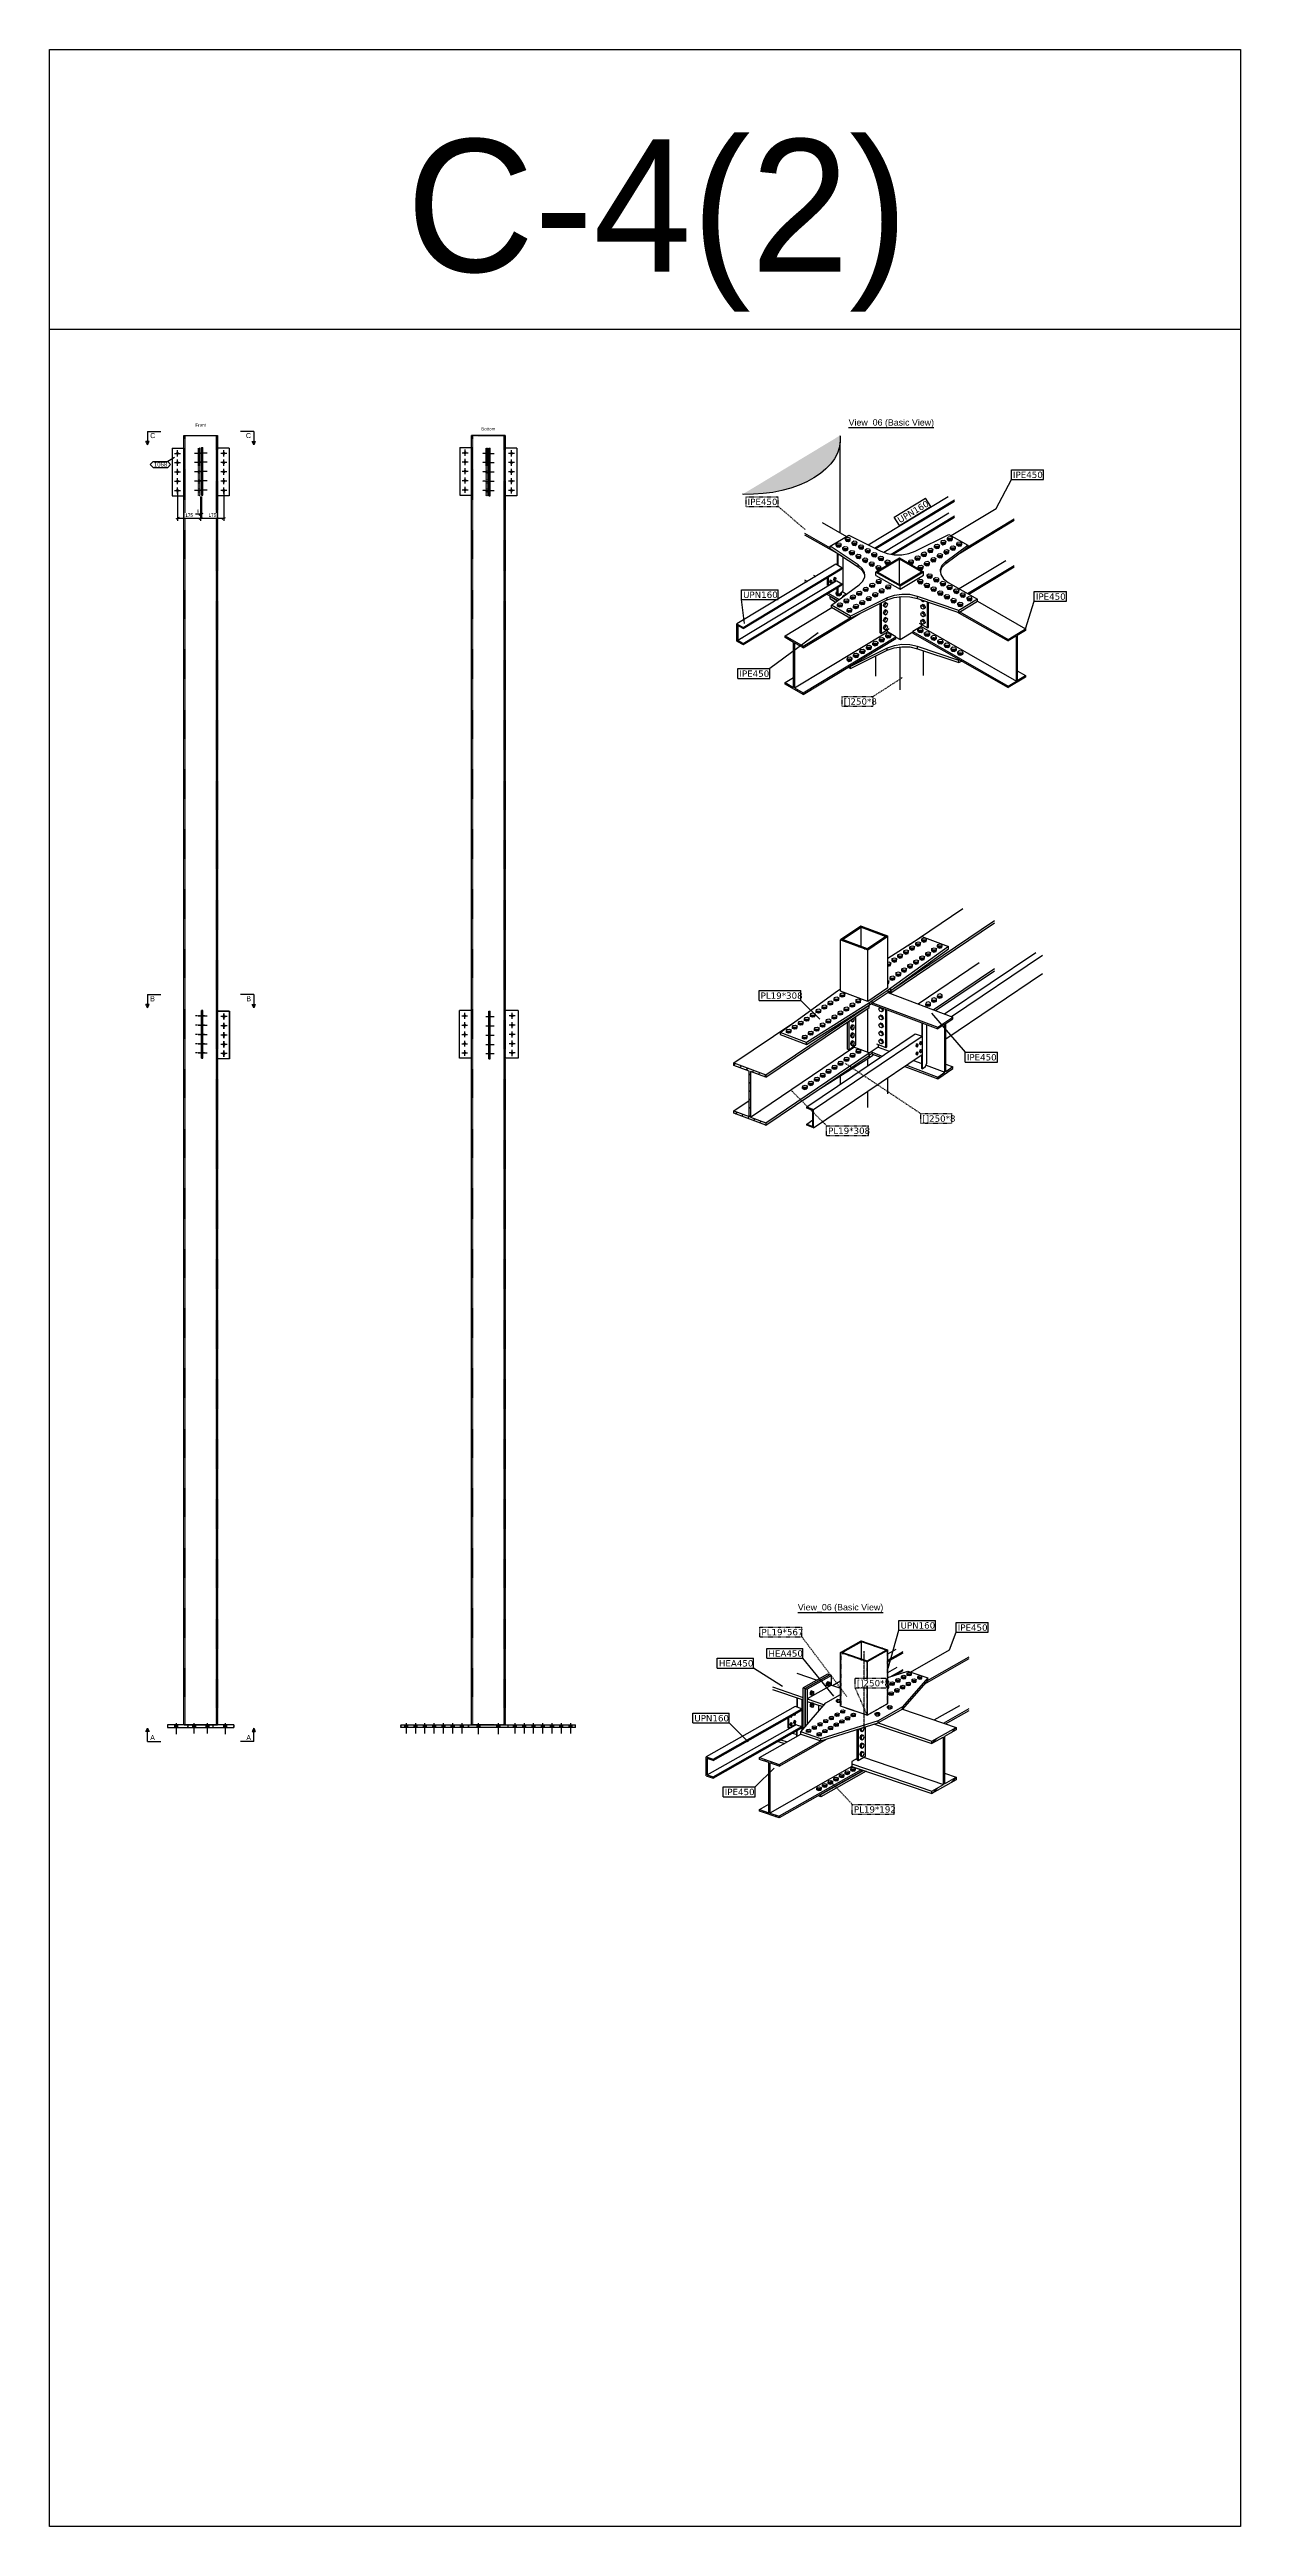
# Model space of a CAD drawing. Header units: millimetres. Extents: x 15962 to 71432, y 9666 to 72266.
# Drawn here: x 48638 to 57630, y 28358 to 47051 of the extents above; entities that cross this region are included whole.
import ezdxf
from ezdxf.enums import TextEntityAlignment as Align

# ---------------------------------------------------------------- set-up
doc = ezdxf.new("R2010")
doc.units = ezdxf.units.MM
doc.header["$LTSCALE"] = 2
for name, pattern in [('DXK_LINE_DOT1', [1.8814, 0.9407, -0.9407]), ('DXK_LINE_DOT2', [3.9198, 1.9599, -1.9599]), ('DXK_LINE_DOT3', [5.9187, 2.979, -0.9799, 0.9799, -0.9799])]:
    doc.linetypes.add(name, pattern=pattern)
doc.styles.add('Arial', font='arial.ttf', dxfattribs={"height": 0.2})
doc.styles.add('Arial Narrow', font='verdana.ttf', dxfattribs={"height": 0.2})
doc.styles.add('Comic Sans MS', font='comic.ttf', dxfattribs={"height": 0.2})

msp = doc.modelspace()

# ---------------------------------------------------------------- texts
at = {"color": 6, "style": 'Comic Sans MS'}
msp.add_text('C-4(2)', height=1000, dxfattribs=at).set_placement((53225.9546, 45373.6042), align=Align.CENTER)

# ---------------------------------------------------------------- hatches: boundary and pattern name
at = {"linetype": 'Continuous'}
for points in [[(49592.0873, 44003.288, -1), (49615.0873, 44003.288, -1)], [(49592.0873, 43933.288, -1), (49615.0873, 43933.288, -1)], [(49784.3374, 44019.788), (49784.3374, 43996.788), (49794.3374, 43996.788), (49794.3374, 44019.788)], [(49784.3374, 43949.788), (49784.3374, 43926.788), (49794.3374, 43926.788), (49794.3374, 43949.788)], [(49942.0873, 44003.288, -1), (49965.0873, 44003.288, -1)], [(49942.0873, 43933.288, -1), (49965.0873, 43933.288, -1)], [(51763.7423, 44008.288, -1), (51786.7423, 44008.288, -1)], [(51763.7423, 43938.288, -1), (51786.7423, 43938.288, -1)], [(51954.9631, 44014.788), (51954.9631, 43991.788), (51964.9631, 43991.788), (51964.9631, 44014.788)], [(51954.9631, 43944.788), (51954.9631, 43921.788), (51964.9631, 43921.788), (51964.9631, 43944.788)], [(52113.7423, 44003.288, -1), (52136.7423, 44003.288, -1)], [(52113.7423, 43933.288, -1), (52136.7423, 43933.288, -1)], [(49592.0873, 43863.288, -1), (49615.0873, 43863.288, -1)], [(49592.0873, 43793.288, -1), (49615.0873, 43793.288, -1)], [(49784.3374, 43879.788), (49784.3374, 43856.788), (49794.3374, 43856.788), (49794.3374, 43879.788)], [(49784.3374, 43809.788), (49784.3374, 43786.788), (49794.3374, 43786.788), (49794.3374, 43809.788)], [(49784.3374, 43739.788), (49784.3374, 43716.788), (49794.3374, 43716.788), (49794.3374, 43739.788)], [(49942.0873, 43863.288, -1), (49965.0873, 43863.288, -1)], [(49942.0873, 43793.288, -1), (49965.0873, 43793.288, -1)], [(51763.7423, 43868.288, -1), (51786.7423, 43868.288, -1)], [(51763.7423, 43798.288, -1), (51786.7423, 43798.288, -1)], [(51763.7423, 43728.288, -1), (51786.7423, 43728.288, -1)], [(51954.9631, 43874.788), (51954.9631, 43851.788), (51964.9631, 43851.788), (51964.9631, 43874.788)], [(51954.9631, 43804.788), (51954.9631, 43781.788), (51964.9631, 43781.788), (51964.9631, 43804.788)], [(52113.7423, 43863.288, -1), (52136.7423, 43863.288, -1)], [(52113.7423, 43793.288, -1), (52136.7423, 43793.288, -1)], [(49592.0873, 43723.288, -1), (49615.0873, 43723.288, -1)], [(49942.0873, 43723.288, -1), (49965.0873, 43723.288, -1)], [(51954.9631, 43734.788), (51954.9631, 43711.788), (51964.9631, 43711.788), (51964.9631, 43734.788)], [(52113.7423, 43723.288, -1), (52136.7423, 43723.288, -1)], [(49784.3374, 39769.288), (49784.3374, 39747.288), (49794.3374, 39747.288), (49794.3374, 39769.288)], [(49784.3374, 39699.288), (49784.3374, 39677.288), (49794.3374, 39677.288), (49794.3374, 39699.288)], [(49784.3374, 39629.288), (49784.3374, 39607.288), (49794.3374, 39607.288), (49794.3374, 39629.288)], [(49942.0873, 39753.288, -1), (49965.0873, 39753.288, -1)], [(49942.0873, 39683.288, -1), (49965.0873, 39683.288, -1)], [(49944.5873, 39753.288, -1), (49967.5873, 39753.288, -1)], [(49944.5873, 39683.288, -1), (49967.5873, 39683.288, -1)], [(51761.7423, 39758.288, -1), (51783.7423, 39758.288, -1)], [(51761.7423, 39688.288, -1), (51783.7423, 39688.288, -1)], [(51761.7423, 39618.288, -1), (51783.7423, 39618.288, -1)], [(51954.9631, 39764.788), (51954.9631, 39741.788), (51964.9631, 39741.788), (51964.9631, 39764.788)], [(51954.9631, 39764.788), (51954.9631, 39741.788), (51964.9631, 39741.788), (51964.9631, 39764.788)], [(51954.9631, 39694.788), (51954.9631, 39671.788), (51964.9631, 39671.788), (51964.9631, 39694.788)], [(51954.9631, 39694.788), (51954.9631, 39671.788), (51964.9631, 39671.788), (51964.9631, 39694.788)], [(52118.7423, 39758.288, -1), (52141.7423, 39758.288, -1)], [(52118.7423, 39688.288, -1), (52141.7423, 39688.288, -1)], [(52118.7423, 39618.288, -1), (52141.7423, 39618.288, -1)], [(49784.3374, 39559.288), (49784.3374, 39537.288), (49794.3374, 39537.288), (49794.3374, 39559.288)], [(49784.3374, 39489.288), (49784.3374, 39467.288), (49794.3374, 39467.288), (49794.3374, 39489.288)], [(49942.0873, 39613.288, -1), (49965.0873, 39613.288, -1)], [(49942.0873, 39543.288, -1), (49965.0873, 39543.288, -1)], [(49942.0873, 39473.288, -1), (49965.0873, 39473.288, -1)], [(49944.5873, 39613.288, -1), (49967.5873, 39613.288, -1)], [(49944.5873, 39543.288, -1), (49967.5873, 39543.288, -1)], [(49944.5873, 39473.288, -1), (49967.5873, 39473.288, -1)], [(51761.7423, 39548.288, -1), (51783.7423, 39548.288, -1)], [(51761.7423, 39478.288, -1), (51783.7423, 39478.288, -1)], [(51954.9631, 39624.788), (51954.9631, 39601.788), (51964.9631, 39601.788), (51964.9631, 39624.788)], [(51954.9631, 39624.788), (51954.9631, 39601.788), (51964.9631, 39601.788), (51964.9631, 39624.788)], [(51954.9631, 39554.788), (51954.9631, 39531.788), (51964.9631, 39531.788), (51964.9631, 39554.788)], [(51954.9631, 39554.788), (51954.9631, 39531.788), (51964.9631, 39531.788), (51964.9631, 39554.788)], [(51954.9631, 39484.788), (51954.9631, 39461.788), (51964.9631, 39461.788), (51964.9631, 39484.788)], [(51954.9631, 39484.788), (51954.9631, 39461.788), (51964.9631, 39461.788), (51964.9631, 39484.788)], [(52118.7423, 39548.288, -1), (52141.7423, 39548.288, -1)], [(52118.7423, 39478.288, -1), (52141.7423, 39478.288, -1)], [(49605.0873, 34407.288), (49582.0873, 34407.288), (49582.0873, 34388.288), (49605.0873, 34388.288)], [(49605.0873, 34407.288), (49582.0873, 34407.288), (49582.0873, 34388.288), (49605.0873, 34388.288)], [(49717.0874, 34388.288), (49740.0874, 34388.288), (49740.0874, 34407.288), (49717.0874, 34407.288)], [(49717.0874, 34388.288), (49740.0874, 34388.288), (49740.0874, 34407.288), (49717.0874, 34407.288)], [(49717.0874, 34388.288), (49740.0874, 34388.288), (49740.0874, 34407.288), (49717.0874, 34407.288)], [(49717.0874, 34388.288), (49740.0874, 34388.288), (49740.0874, 34407.288), (49717.0874, 34407.288)], [(49717.0874, 34388.288), (49740.0874, 34388.288), (49740.0874, 34407.288), (49717.0874, 34407.288)], [(49717.0874, 34388.288), (49740.0874, 34388.288), (49740.0874, 34407.288), (49717.0874, 34407.288)], [(49717.0874, 34388.288), (49740.0874, 34388.288), (49740.0874, 34407.288), (49717.0874, 34407.288)], [(49740.0874, 34407.288), (49717.0874, 34407.288), (49717.0874, 34388.288), (49740.0874, 34388.288)], [(49740.0874, 34407.288), (49717.0874, 34407.288), (49717.0874, 34388.288), (49740.0874, 34388.288)], [(49740.0874, 34407.288), (49717.0874, 34407.288), (49717.0874, 34388.288), (49740.0874, 34388.288)], [(49740.0874, 34407.288), (49717.0874, 34407.288), (49717.0874, 34388.288), (49740.0874, 34388.288)], [(49740.0874, 34407.288), (49717.0874, 34407.288), (49717.0874, 34388.288), (49740.0874, 34388.288)], [(49740.0874, 34407.288), (49717.0874, 34407.288), (49717.0874, 34388.288), (49740.0874, 34388.288)], [(49740.0874, 34407.288), (49717.0874, 34407.288), (49717.0874, 34388.288), (49740.0874, 34388.288)], [(49817.0874, 34388.288), (49840.0874, 34388.288), (49840.0874, 34407.288), (49817.0874, 34407.288)], [(49817.0874, 34388.288), (49840.0874, 34388.288), (49840.0874, 34407.288), (49817.0874, 34407.288)], [(49817.0874, 34388.288), (49840.0874, 34388.288), (49840.0874, 34407.288), (49817.0874, 34407.288)], [(49817.0874, 34388.288), (49840.0874, 34388.288), (49840.0874, 34407.288), (49817.0874, 34407.288)], [(49817.0874, 34388.288), (49840.0874, 34388.288), (49840.0874, 34407.288), (49817.0874, 34407.288)], [(49817.0874, 34388.288), (49840.0874, 34388.288), (49840.0874, 34407.288), (49817.0874, 34407.288)], [(49817.0874, 34388.288), (49840.0874, 34388.288), (49840.0874, 34407.288), (49817.0874, 34407.288)], [(49840.0874, 34407.288), (49817.0874, 34407.288), (49817.0874, 34388.288), (49840.0874, 34388.288)], [(49840.0874, 34407.288), (49817.0874, 34407.288), (49817.0874, 34388.288), (49840.0874, 34388.288)], [(49840.0874, 34407.288), (49817.0874, 34407.288), (49817.0874, 34388.288), (49840.0874, 34388.288)], [(49840.0874, 34407.288), (49817.0874, 34407.288), (49817.0874, 34388.288), (49840.0874, 34388.288)], [(49840.0874, 34407.288), (49817.0874, 34407.288), (49817.0874, 34388.288), (49840.0874, 34388.288)], [(49840.0874, 34407.288), (49817.0874, 34407.288), (49817.0874, 34388.288), (49840.0874, 34388.288)], [(49840.0874, 34407.288), (49817.0874, 34407.288), (49817.0874, 34388.288), (49840.0874, 34388.288)], [(49952.09, 34388.288), (49975.09, 34388.288), (49975.09, 34407.288), (49952.09, 34407.288)], [(49952.09, 34388.288), (49975.09, 34388.288), (49975.09, 34407.288), (49952.09, 34407.288)], [(51341.6967, 34407.288), (51318.6967, 34407.288), (51318.6967, 34388.288), (51341.6967, 34388.288)], [(51341.6967, 34407.288), (51318.6967, 34407.288), (51318.6967, 34388.288), (51341.6967, 34388.288)], [(51411.6967, 34407.288), (51388.6967, 34407.288), (51388.6967, 34388.288), (51411.6967, 34388.288)], [(51411.6967, 34407.288), (51388.6967, 34407.288), (51388.6967, 34388.288), (51411.6967, 34388.288)], [(51481.6967, 34407.288), (51458.6967, 34407.288), (51458.6967, 34388.288), (51481.6967, 34388.288)], [(51481.6967, 34407.288), (51458.6967, 34407.288), (51458.6967, 34388.288), (51481.6967, 34388.288)], [(51551.6967, 34407.288), (51528.6967, 34407.288), (51528.6967, 34388.288), (51551.6967, 34388.288)], [(51551.6967, 34407.288), (51528.6967, 34407.288), (51528.6967, 34388.288), (51551.6967, 34388.288)], [(51621.6967, 34407.288), (51598.6967, 34407.288), (51598.6967, 34388.288), (51621.6967, 34388.288)], [(51621.6967, 34407.288), (51598.6967, 34407.288), (51598.6967, 34388.288), (51621.6967, 34388.288)], [(51691.6967, 34407.288), (51668.6967, 34407.288), (51668.6967, 34388.288), (51691.6967, 34388.288)], [(51691.6967, 34407.288), (51668.6967, 34407.288), (51668.6967, 34388.288), (51691.6967, 34388.288)], [(51761.6967, 34407.288), (51738.6967, 34407.288), (51738.6967, 34388.288), (51761.6967, 34388.288)], [(51761.6967, 34407.288), (51738.6967, 34407.288), (51738.6967, 34388.288), (51761.6967, 34388.288)], [(51863.7423, 34388.288), (51886.7423, 34388.288), (51886.7423, 34407.288), (51863.7423, 34407.288)], [(51886.7423, 34407.288), (51863.7423, 34407.288), (51863.7423, 34388.288), (51886.7423, 34388.288)], [(52013.7423, 34388.288), (52036.7423, 34388.288), (52036.7423, 34407.288), (52013.7423, 34407.288)], [(52036.7423, 34407.288), (52013.7423, 34407.288), (52013.7423, 34388.288), (52036.7423, 34388.288)], [(52138.7884, 34388.288), (52161.7884, 34388.288), (52161.7884, 34407.288), (52138.7884, 34407.288)], [(52138.7884, 34388.288), (52161.7884, 34388.288), (52161.7884, 34407.288), (52138.7884, 34407.288)], [(52208.7884, 34388.288), (52231.7884, 34388.288), (52231.7884, 34407.288), (52208.7884, 34407.288)], [(52208.7884, 34388.288), (52231.7884, 34388.288), (52231.7884, 34407.288), (52208.7884, 34407.288)], [(52278.7884, 34388.288), (52301.7884, 34388.288), (52301.7884, 34407.288), (52278.7884, 34407.288)], [(52278.7884, 34388.288), (52301.7884, 34388.288), (52301.7884, 34407.288), (52278.7884, 34407.288)], [(52348.7884, 34388.288), (52371.7884, 34388.288), (52371.7884, 34407.288), (52348.7884, 34407.288)], [(52348.7884, 34388.288), (52371.7884, 34388.288), (52371.7884, 34407.288), (52348.7884, 34407.288)], [(52418.7884, 34388.288), (52441.7884, 34388.288), (52441.7884, 34407.288), (52418.7884, 34407.288)], [(52418.7884, 34388.288), (52441.7884, 34388.288), (52441.7884, 34407.288), (52418.7884, 34407.288)], [(52488.7884, 34388.288), (52511.7884, 34388.288), (52511.7884, 34407.288), (52488.7884, 34407.288)], [(52488.7884, 34388.288), (52511.7884, 34388.288), (52511.7884, 34407.288), (52488.7884, 34407.288)], [(52558.7884, 34388.288), (52581.7884, 34388.288), (52581.7884, 34407.288), (52558.7884, 34407.288)], [(52558.7884, 34388.288), (52581.7884, 34388.288), (52581.7884, 34407.288), (52558.7884, 34407.288)]]:
    msp.add_hatch(color=3, dxfattribs=at).paths.add_polyline_path(points)
h = msp.add_hatch(dxfattribs=at)
h.set_pattern_fill('', scale=14, style=0, pattern_type=0)
h.set_pattern_definition([(45, (53828.215, 42716.26), (-31.431, 31.431), [])])
h.paths.add_polyline_path([(53874.7746, 42689.6011), (53828.215, 42716.2609), (53828.215, 42586.8182), (53874.7746, 42560.1583), (53874.7746, 42568.653), (53833.5872, 42592.2367), (53833.5872, 42704.6901), (53874.7746, 42681.1064)])
h = msp.add_hatch(dxfattribs=at)
h.set_pattern_fill('', scale=14, style=0, pattern_type=0)
h.set_pattern_definition([(45, (54191.22, 42625.714), (-31.431, 31.431), [])])
h.paths.add_polyline_path([(54327.3159, 42547.7856), (54191.2185, 42625.7143), (54191.2185, 42613.9026), (54255.9006, 42576.866), (54255.9006, 42236.4317), (54191.2185, 42273.4683), (54191.2185, 42261.6566), (54327.3159, 42183.728), (54327.3159, 42195.5396), (54262.6338, 42232.5762), (54262.6338, 42573.0106), (54327.3159, 42535.974)])
h = msp.add_hatch(dxfattribs=at)
h.set_pattern_fill('', scale=14, style=0, pattern_type=0)
h.set_pattern_definition([(45, (55874.96, 42587.324), (-31.431, 31.431), [])])
h.paths.add_polyline_path([(55874.9583, 42599.1358), (55874.9583, 42587.3242), (55937.9688, 42625.3433), (55937.9688, 42284.909), (55874.9583, 42246.8898), (55874.9583, 42235.0782), (56007.5385, 42315.0742), (56007.5385, 42326.8858), (55944.528, 42288.8667), (55944.528, 42629.301), (56007.5385, 42667.3202), (56007.5385, 42679.1318)])
h = msp.add_hatch(dxfattribs=at)
h.set_pattern_fill('', scale=14, style=0, pattern_type=0)
h.set_pattern_definition([(45, (54610.557, 40332.933), (-31.431, 31.431), [])])
h.paths.add_polyline_path([(54763.1297, 40435.8638), (54610.557, 40332.9328), (54814.8767, 40256.0707), (54967.4495, 40359.0016)])
h.paths.add_polyline_path([(54814.6738, 40256.7757), (54611.9565, 40333.0351), (54763.3327, 40435.1587), (54966.0499, 40358.8994)])
h = msp.add_hatch(dxfattribs=at)
h.set_pattern_fill('', scale=14, style=0, pattern_type=0)
h.set_pattern_definition([(45, (54614.056, 40333.19), (-31.431, 31.431), [])])
h.paths.add_polyline_path([(54763.6371, 40434.1011), (54614.0559, 40333.1884), (54814.3694, 40257.8333), (54963.9505, 40358.746)])
h.paths.add_polyline_path([(54812.7459, 40263.4739), (54625.2525, 40334.0063), (54765.2605, 40428.4606), (54952.7539, 40357.9282)])
h = msp.add_hatch(dxfattribs=at)
h.set_pattern_fill('', scale=14, style=0, pattern_type=0)
h.set_pattern_definition([(45, (55344.505, 39672.135), (-31.431, 31.431), [])])
h.paths.add_polyline_path([(55458.1866, 39748.8282), (55344.5049, 39672.1346), (55344.5049, 39659.5226), (55398.5336, 39695.9722), (55398.5336, 39332.4703), (55344.5049, 39296.0206), (55344.5049, 39283.4086), (55458.1866, 39360.1023), (55458.1866, 39372.7143), (55404.1579, 39336.2646), (55404.1579, 39699.7666), (55458.1866, 39736.2162)])
h = msp.add_hatch(dxfattribs=at)
h.set_pattern_fill('', scale=14, style=0, pattern_type=0)
h.set_pattern_definition([(45, (53804.637, 39384.896), (-31.431, 31.431), [])])
h.paths.add_polyline_path([(53804.6373, 39403.0365), (53804.6373, 39384.8959), (53920.2182, 39341.4161), (53920.2182, 38997.6095), (53804.6373, 39041.0894), (53804.6373, 39022.9489), (54045.0134, 38932.5228), (54045.0134, 38950.6633), (53929.4326, 38994.1432), (53929.4326, 39337.9497), (54045.0134, 39294.4698), (54045.0134, 39312.6104)])
h = msp.add_hatch(dxfattribs=at)
h.set_pattern_fill('', scale=14, style=0, pattern_type=0)
h.set_pattern_definition([(45, (54354.92, 39061.702), (-31.431, 31.431), [])])
h.paths.add_polyline_path([(54354.9179, 39070.7726), (54354.9179, 39061.7023), (54400.99, 39044.3706), (54400.99, 38924.2975), (54354.9179, 38941.6291), (54354.9179, 38932.5589), (54406.9994, 38912.9666), (54406.9994, 39051.1802)])
h = msp.add_hatch(dxfattribs=at)
h.set_pattern_fill('', scale=14, style=0, pattern_type=0)
h.set_pattern_definition([(45, (54968.3, 34972.636), (-31.431, 31.431), [])])
h.paths.add_polyline_path([(54812.1828, 34884.2487), (54968.2982, 34972.6357), (54766.6723, 35041.0722), (54610.557, 34952.6852)])
h.paths.add_polyline_path([(54766.8508, 35040.4572), (54966.8953, 34972.5574), (54812.0044, 34884.8637), (54611.9599, 34952.7634)])
h = msp.add_hatch(dxfattribs=at)
h.set_pattern_fill('', scale=14, style=0, pattern_type=0)
h.set_pattern_definition([(45, (54964.79, 34972.44), (-31.431, 31.431), [])])
h.paths.add_polyline_path([(54811.7366, 34885.7862), (54964.7909, 34972.4401), (54767.1185, 35039.5347), (54614.0642, 34952.8808)])
h.paths.add_polyline_path([(54768.5463, 35034.6147), (54953.5677, 34971.8142), (54810.3089, 34890.7062), (54625.2875, 34953.5067)])
h = msp.add_hatch(dxfattribs=at)
h.set_pattern_fill('', scale=14, style=0, pattern_type=0)
h.set_pattern_definition([(45, (55299.693, 34265.883), (-31.431, 31.431), [])])
h.paths.add_polyline_path([(55299.6926, 34284.7574), (55299.6926, 34265.8827), (55388.0049, 34315.882), (55388.0049, 33958.162), (55299.6926, 33908.1627), (55299.6926, 33889.288), (55483.3577, 33993.2727), (55483.3577, 34012.1474), (55395.0454, 33962.1481), (55395.0454, 34319.8681), (55483.3577, 34369.8674), (55483.3577, 34388.7421)])
h = msp.add_hatch(dxfattribs=at)
h.set_pattern_fill('', scale=14, style=0, pattern_type=0)
h.set_pattern_definition([(45, (53596.337, 34166.21), (-31.431, 31.431), [])])
h.paths.add_polyline_path([(53647.7317, 34148.7647), (53596.3369, 34166.2093), (53596.3369, 34022.4023), (53647.7317, 34004.9577), (53647.7317, 34014.395), (53602.267, 34029.8268), (53602.267, 34154.7591), (53647.7317, 34139.3274)])
h = msp.add_hatch(dxfattribs=at)
h.set_pattern_fill('', scale=14, style=0, pattern_type=0)
h.set_pattern_definition([(45, (53997.04, 34160.527), (-31.431, 31.431), [])])
h.paths.add_polyline_path([(54147.2692, 34109.5353), (53997.0381, 34160.5272), (53997.0381, 34147.4048), (54068.4374, 34123.1702), (54068.4374, 33744.9577), (53997.0381, 33769.1922), (53997.0381, 33756.0698), (54147.2692, 33705.078), (54147.2692, 33718.2003), (54075.8699, 33742.4349), (54075.8699, 34120.6474), (54147.2692, 34096.4129)])

# ---------------------------------------------------------------- linework, layer by layer
msp.add_line((48637.8663, 44941.3608), (57629.5979, 44941.3608))
at = {"color": 2, "linetype": 'Continuous'}
for p, q in [((54670.8914, 44197.5556), (55315.3738, 44197.5556)), ((54564.8752, 43962.5189), (54535.9522, 43922.9491)), ((54586.6029, 44003.6489), (54564.8752, 43962.5189)), ((54600.8972, 44045.8886), (54586.6029, 44003.6489)), ((54607.6016, 44088.7752), (54600.8972, 44045.8886)), ((54607.6016, 43402.9373), (54607.6016, 44088.7752)), ((54234.0714, 43740.8008), (54167.5315, 43722.7702)), ((54297.0404, 43762.8207), (54234.0714, 43740.8008)), ((54355.7486, 43788.5889), (54297.0404, 43762.8207)), ((54409.5526, 43817.823), (54355.7486, 43788.5889)), ((54457.8631, 43850.2026), (54409.5526, 43817.823)), ((54500.1507, 43885.3731), (54457.8631, 43850.2026)), ((54535.9522, 43922.9491), (54500.1507, 43885.3731)), ((53880.6594, 43693.7962), (53870.9064, 43694.3229)), ((53953.9234, 43694.3599), (53880.6594, 43693.7962)), ((54026.6859, 43699.4219), (53953.9234, 43694.3599)), ((54098.1496, 43708.9267), (54026.6859, 43699.4219)), ((54167.5315, 43722.7702), (54098.1496, 43708.9267)), ((54817.7899, 43313.349), (55422.9733, 43678.5036)), ((54867.6184, 43288.6615), (55469.5329, 43651.8438)), ((54875.3491, 43284.8314), (55469.5329, 43643.3491)), ((54936.035, 43257.4298), (55428.3456, 43554.4794)), ((55444.8302, 43382.1165), (55785.9768, 43587.957)), ((54338.0312, 43401.3834), (54532.0157, 43290.3057)), ((54338.0312, 43389.5718), (54618.849, 43228.7723)), ((54470.6136, 43481.3782), (54655.0043, 43375.794)), ((54532.0157, 43301.5853), (54671.5737, 43385.7916)), ((54671.5737, 43385.7916), (54914.9958, 43265.1884)), ((54991.9464, 43242.7303), (55469.5329, 43530.8957)), ((55002.9422, 43240.8703), (55469.5329, 43522.401)), ((55172.7555, 43265.1695), (55428.197, 43391.6635)), ((55428.197, 43391.6635), (55571.2899, 43309.5323)), ((55514.811, 43252.4828), (55922.0742, 43498.2167)), ((55571.2899, 43298.3727), (55922.0742, 43510.0283)), ((54743.2076, 43161.8784), (54532.0157, 43301.5853)), ((54532.0157, 43286.214), (54532.0157, 43301.5853)), ((54532.0157, 43286.214), (54743.2076, 43146.5071)), ((54585.8098, 43247.6909), (54585.8098, 43166.2503)), ((54588.675, 43246.0503), (54588.675, 43164.6097)), ((54630.543, 42971.9221), (54630.543, 43221.0365)), ((54876.3496, 43106.9348), (55054.2862, 43214.2979)), ((55054.3047, 43213.4667), (54877.7637, 43106.9457)), ((54879.8849, 43106.962), (55054.3325, 43212.2199)), ((55054.4806, 43205.5705), (54891.1976, 43107.0491)), ((54914.9958, 43265.1884), (54962.2939, 43247.7464)), ((54962.2939, 43247.7464), (55015.952, 43238.6695)), ((55015.952, 43238.6695), (55071.788, 43238.6654)), ((55054.2862, 43214.2979), (55236.9432, 43109.7094)), ((55235.5291, 43109.6985), (55054.3047, 43213.4667)), ((55054.3047, 43212.2032), (55054.3047, 43213.4667)), ((55054.3325, 43212.2199), (55233.408, 43109.6822)), ((55222.0952, 43109.5952), (55054.4806, 43205.5705)), ((55054.4806, 43013.554), (55054.4806, 43205.5705)), ((55071.788, 43238.6654), (55125.45, 43247.7344)), ((55125.45, 43247.7344), (55172.7555, 43265.1695)), ((55405.3623, 43187.0875), (55375.9493, 43157.2743)), ((55405.3623, 43187.0875), (55571.2899, 43309.5323)), ((55405.3623, 43171.7161), (55571.2899, 43294.161)), ((55405.3623, 43187.0875), (55405.3623, 43171.7161)), ((55505.0512, 42982.2241), (55857.3921, 43194.8189)), ((55571.2899, 43309.5323), (55571.2899, 43294.161)), ((54573.4593, 43165.9252), (53828.215, 42716.2609)), ((53833.5872, 42592.2367), (54577.744, 43041.2448)), ((53874.7746, 42689.6011), (54620.0183, 43139.265)), ((53874.7746, 42681.1064), (54620.0183, 43130.7703)), ((53874.7746, 42568.653), (54620.0183, 43018.317)), ((53874.7746, 42560.1583), (54620.0183, 43009.8223)), ((54338.0312, 43049.1374), (54359.5148, 43036.8357)), ((54338.0312, 43037.3258), (54349.4708, 43030.7753)), ((54406.0893, 43084.2662), (54422.5252, 43074.8548)), ((54512.5408, 43008.7802), (54512.5408, 43065.9207)), ((54512.5408, 43008.7802), (54515.4059, 43007.1396)), ((54515.4059, 43067.6495), (54515.4059, 43007.1396)), ((54515.4059, 43007.1396), (54574.719, 43042.9268)), ((54541.8357, 42856.8522), (54750.133, 43010.5483)), ((54620.0183, 43139.265), (54573.4593, 43165.9252)), ((54574.719, 43042.9268), (54580.6503, 43039.6289)), ((54581.6968, 43040.2603), (54620.0183, 43018.317)), ((54585.8098, 43166.2503), (54582.6424, 43160.6669)), ((54588.675, 43164.6097), (54585.5075, 43159.0263)), ((54585.8098, 43166.2503), (54588.675, 43164.6097)), ((54620.0183, 43130.7703), (54620.0183, 43139.265)), ((54620.0183, 43018.317), (54620.0183, 43009.8223)), ((54774.0818, 43134.5706), (54743.2076, 43161.8784)), ((54743.2076, 43146.5071), (54743.2076, 43161.8784)), ((54743.2076, 43146.5071), (54774.0818, 43119.1993)), ((54750.133, 43010.5483), (54778.465, 43038.7922)), ((54790.924, 43103.3129), (54774.0818, 43134.5706)), ((54774.0818, 43119.1993), (54790.924, 43087.9416)), ((54778.465, 43038.7922), (54792.424, 43070.5369)), ((54792.424, 43070.5369), (54790.924, 43103.3129)), ((54790.924, 43087.9416), (54791.7869, 43069.088)), ((54876.3496, 43081.8553), (54876.3496, 43106.9348)), ((55059.0066, 43002.3463), (54876.3496, 43106.9348)), ((54876.3496, 43081.8553), (55059.0066, 42977.2668)), ((54877.7637, 43106.9457), (55058.9881, 43003.1775)), ((54879.8849, 43105.7311), (54879.8849, 43106.962)), ((55058.9603, 43004.4243), (54879.8849, 43106.962)), ((54891.1976, 43107.0491), (55058.8122, 43011.0737)), ((55058.8122, 43011.0737), (55222.0952, 43109.5952)), ((55233.408, 43109.6822), (55058.9603, 43004.4243)), ((55058.9603, 43003.1934), (55058.9603, 43004.4243)), ((55058.9881, 43003.1775), (55235.5291, 43109.6985)), ((55236.9432, 43109.7094), (55059.0066, 43002.3463)), ((55059.0066, 42977.2668), (55236.9432, 43084.6299)), ((55059.0066, 42977.2668), (55059.0066, 43002.3463)), ((55233.408, 43108.4187), (55233.408, 43109.6822)), ((55236.9432, 43084.6299), (55236.9432, 43109.7094)), ((55375.9493, 43157.2743), (55362.5093, 43123.7287)), ((55362.5093, 43123.7287), (55366.1971, 43089.3338)), ((55363.8094, 43111.6026), (55375.9493, 43141.903)), ((55366.1971, 43089.3338), (55386.6959, 43057.0454)), ((55375.9493, 43141.903), (55405.3623, 43171.7161)), ((55386.6959, 43057.0454), (55422.2439, 43029.6386)), ((55422.2439, 43029.6386), (55643.9303, 42902.7034)), ((55569.7336, 42945.1876), (55922.0742, 43157.7823)), ((55579.7778, 42939.4364), (55922.0742, 43145.9707)), ((54191.2185, 42625.7143), (54545.4214, 42839.4327)), ((54506.101, 42941.0871), (54590.4994, 42892.7596)), ((54516.1451, 42947.1474), (54599.5126, 42899.4102)), ((54532.0157, 42922.1563), (54535.4951, 42924.2557)), ((54583.8599, 42887.8606), (54532.0157, 42922.1563)), ((54532.0157, 42906.785), (54532.0157, 42922.1563)), ((54532.0157, 42906.785), (54572.8755, 42879.7556)), ((54685.2634, 42774.9231), (54541.8357, 42856.8522)), ((54541.8357, 42841.4809), (54541.8357, 42856.8522)), ((54541.8357, 42841.4809), (54685.2634, 42759.5518)), ((54579.1555, 42985.1666), (54585.8098, 42981.3562)), ((54585.8098, 42932.1208), (54585.8098, 42989.1816)), ((54585.8098, 42932.1208), (54588.675, 42930.4802)), ((54588.675, 42990.9104), (54588.675, 42930.4802)), ((54588.675, 42930.4802), (54616.587, 42947.3212)), ((54616.587, 42947.3212), (54630.543, 42971.9221)), ((54623.6145, 42959.7089), (54656.0565, 42941.1322)), ((54962.9521, 42912.0668), (54685.2634, 42774.9231)), ((54685.2634, 42759.5518), (54962.9521, 42896.6954)), ((54909.988, 42647.7699), (54909.988, 42870.5378)), ((54917.151, 42874.0754), (54917.151, 42643.6684)), ((55014.8384, 42930.614), (54962.9521, 42912.0668)), ((54962.9521, 42896.6954), (55014.8384, 42915.2427)), ((54962.9521, 42896.6954), (54962.9521, 42912.0668)), ((55073.803, 42939.1531), (55014.8384, 42930.614)), ((55014.8384, 42915.2427), (55073.803, 42923.7818)), ((55059.0066, 42597.8378), (55059.0066, 42921.639)), ((55134.4094, 42936.8969), (55073.803, 42939.1531)), ((55073.803, 42923.7818), (55134.4094, 42921.5256)), ((55191.07, 42924.0534), (55134.4094, 42936.8969)), ((55134.4094, 42921.5256), (55191.07, 42908.6821)), ((55504.3722, 42818.4971), (55191.07, 42924.0534)), ((55191.07, 42908.6821), (55191.07, 42924.0534)), ((55191.07, 42908.6821), (55504.3722, 42803.1258)), ((55266.5359, 42685.7565), (55266.5359, 42883.2565)), ((55273.5138, 42689.9668), (55273.5138, 42880.9055)), ((55489.0725, 42808.2805), (55874.9583, 42587.3242)), ((55643.9303, 42902.7034), (55504.3722, 42818.4971)), ((55504.3722, 42803.1258), (55643.9303, 42887.3321)), ((55504.3722, 42803.1258), (55504.3722, 42818.4971)), ((55511.3501, 42807.3361), (55874.9583, 42599.1358)), ((55643.9303, 42887.3321), (55643.9303, 42902.7034)), ((55643.9303, 42887.3321), (56007.5385, 42679.1318)), ((53828.215, 42586.8182), (53828.215, 42716.2609)), ((53828.215, 42716.2609), (53874.7746, 42689.6011)), ((53874.7746, 42681.1064), (53833.5872, 42704.6901)), ((53833.5872, 42704.6901), (53833.5872, 42592.2367)), ((53833.5872, 42592.2367), (53877.9604, 42619.0105)), ((53874.7746, 42689.6011), (53874.7746, 42681.1064)), ((54191.2185, 42613.9026), (54191.2185, 42625.7143)), ((54191.2185, 42625.7143), (54327.3159, 42547.7856)), ((54262.6338, 42232.5762), (54964.0668, 42655.8057)), ((54327.3159, 42535.974), (54754.6679, 42793.829)), ((54327.3159, 42547.7856), (54681.6778, 42761.5999)), ((54327.3159, 42195.5396), (55028.7488, 42618.7691)), ((54685.2634, 42759.5518), (54685.2634, 42774.9231)), ((54909.988, 42647.7699), (54917.151, 42643.6684)), ((54917.151, 42643.6684), (54978.2077, 42680.5087)), ((54964.0668, 42655.8057), (54964.0668, 42671.9763)), ((55028.7488, 42618.7691), (54964.0668, 42655.8057)), ((55028.7488, 42606.9575), (55028.7488, 42618.7691)), ((55059.0066, 42597.8378), (55154.9899, 42655.7521)), ((55218.0004, 42697.1594), (55154.9899, 42659.1402)), ((55154.9899, 42647.3285), (55154.9899, 42659.1402)), ((55154.9899, 42659.1402), (55874.9583, 42246.8898)), ((55154.9899, 42647.3285), (55874.9583, 42235.0782)), ((55203.8595, 42721.6447), (55266.5359, 42685.7565)), ((55218.0004, 42713.5476), (55218.0004, 42697.1594)), ((55218.0004, 42697.1594), (55937.9688, 42284.909)), ((55266.5359, 42685.7565), (55273.5138, 42689.9668)), ((55874.9583, 42599.1358), (56007.5385, 42679.1318)), ((55937.9688, 42625.3433), (55874.9583, 42587.3242)), ((55937.9688, 42284.909), (55937.9688, 42625.3433)), ((56007.5385, 42667.3202), (55944.528, 42629.301)), ((55944.528, 42629.301), (55944.528, 42288.8667)), ((56007.5385, 42679.1318), (56007.5385, 42667.3202)), ((53828.215, 42586.8182), (53874.7746, 42560.1583)), ((53833.5872, 42592.2367), (53874.7746, 42568.653)), ((53874.7746, 42568.653), (53874.7746, 42560.1583)), ((54255.9006, 42576.866), (54191.2185, 42613.9026)), ((54255.9006, 42236.4317), (54255.9006, 42576.866)), ((54327.3159, 42535.974), (54262.6338, 42573.0106)), ((54262.6338, 42573.0106), (54262.6338, 42232.5762)), ((54327.3159, 42183.728), (55028.7488, 42606.9575)), ((54327.3159, 42547.7856), (54327.3159, 42535.974)), ((54962.9521, 42532.6378), (54685.2634, 42395.4941)), ((54685.2634, 42380.1228), (54962.9521, 42517.2665)), ((54876.3496, 42322.9974), (54876.3496, 42474.4956)), ((55014.8384, 42551.185), (54962.9521, 42532.6378)), ((54962.9521, 42517.2665), (55014.8384, 42535.8137)), ((54962.9521, 42517.2665), (54962.9521, 42532.6378)), ((55073.803, 42559.7242), (55014.8384, 42551.185)), ((55014.8384, 42535.8137), (55073.803, 42544.3528)), ((55028.7488, 42615.1633), (55059.0066, 42597.8378)), ((55059.0066, 42218.4089), (55059.0066, 42542.21)), ((55134.4094, 42557.468), (55073.803, 42559.7242)), ((55073.803, 42544.3528), (55134.4094, 42542.0967)), ((55191.07, 42544.6245), (55134.4094, 42557.468)), ((55134.4094, 42542.0967), (55191.07, 42529.2532)), ((55504.3722, 42439.0681), (55191.07, 42544.6245)), ((55191.07, 42529.2532), (55191.07, 42544.6245)), ((55191.07, 42529.2532), (55504.3722, 42423.6968)), ((55236.9432, 42325.7719), (55236.9432, 42513.7978)), ((55511.3501, 42443.2785), (55504.3722, 42439.0681)), ((55504.3722, 42423.6968), (55504.3722, 42439.0681)), ((55504.3722, 42423.6968), (55524.4212, 42435.794)), ((55874.9583, 42587.3242), (55874.9583, 42599.1358)), ((54191.2185, 42273.4683), (54255.9006, 42312.4961)), ((54191.2185, 42261.6566), (54191.2185, 42273.4683)), ((54191.2185, 42273.4683), (54255.9006, 42236.4317)), ((54327.3159, 42183.728), (54191.2185, 42261.6566)), ((54668.5914, 42389.6462), (54685.2634, 42380.1228)), ((54685.2634, 42395.4941), (54681.6778, 42397.5423)), ((54685.2634, 42380.1228), (54685.2634, 42395.4941)), ((56007.5385, 42315.0742), (55874.9583, 42235.0782)), ((55874.9583, 42246.8898), (55937.9688, 42284.909)), ((55874.9583, 42235.0782), (55874.9583, 42246.8898)), ((55944.528, 42362.9653), (56007.5385, 42326.8858)), ((55944.528, 42288.8667), (56007.5385, 42326.8858)), ((56007.5385, 42326.8858), (56007.5385, 42315.0742)), ((54262.6338, 42232.5762), (54327.3159, 42195.5396)), ((54327.3159, 42195.5396), (54327.3159, 42183.728)), ((55119.7164, 40290.2352), (55532.9935, 40569.0465)), ((54763.1297, 40435.8638), (54610.557, 40332.9328)), ((54611.9565, 40333.0351), (54763.3327, 40435.1587)), ((54763.6371, 40434.1011), (54614.0559, 40333.1884)), ((54625.2525, 40334.0063), (54765.2605, 40428.4606)), ((54967.4495, 40359.0016), (54763.1297, 40435.8638)), ((54763.3327, 40433.8958), (54763.3327, 40435.1587)), ((54763.3327, 40435.1587), (54966.0499, 40358.8994)), ((54963.9505, 40358.746), (54763.6371, 40434.1011)), ((54765.2605, 40281.3373), (54765.2605, 40428.4606)), ((54765.2605, 40428.4606), (54952.7539, 40357.9282)), ((54989.9652, 39950.1081), (55773.3697, 40478.6204)), ((54989.9652, 39931.9676), (55773.3697, 40460.4799)), ((54610.557, 39944.2069), (54610.557, 40332.9328)), ((54610.557, 40332.9328), (54814.8767, 40256.0707)), ((54814.6738, 40256.7757), (54611.9565, 40333.0351)), ((54614.0559, 40332.2453), (54614.0559, 40333.1884)), ((54614.0559, 40333.1884), (54814.3694, 40257.8333)), ((54812.7459, 40263.4739), (54625.2525, 40334.0063)), ((54952.7539, 40357.9282), (54812.7459, 40263.4739)), ((54814.3694, 40257.8333), (54963.9505, 40358.746)), ((54814.3694, 40256.8902), (54814.3694, 40257.8333)), ((54966.0499, 40358.8994), (54814.6738, 40256.7757)), ((54814.8767, 40256.0707), (54967.4495, 40359.0016)), ((54814.8767, 39867.3447), (54814.8767, 40256.0707)), ((54963.9505, 40357.4831), (54963.9505, 40358.746)), ((54967.4495, 39970.2756), (54967.4495, 40359.0016)), ((54967.4495, 40194.2627), (55224.2754, 40356.1378)), ((55424.7322, 40280.8796), (54989.9652, 39966.521)), ((54989.9652, 39950.1081), (55424.7322, 40264.4667)), ((55224.2754, 40356.1378), (55424.7322, 40280.8796)), ((55395.143, 39772.545), (56083.2742, 40236.7826)), ((55424.7322, 40264.4667), (55424.7322, 40280.8796)), ((55447.2239, 39752.9523), (56135.3557, 40217.1903)), ((55194.9035, 39847.8745), (55657.7888, 40160.1532)), ((55310.4832, 39804.3938), (55773.3697, 40116.6733)), ((55327.7462, 39797.8995), (55773.3697, 40098.5328)), ((55404.1579, 39585.6848), (56135.3557, 40078.9766)), ((54045.0134, 39312.6104), (54826.9218, 39840.1133)), ((54045.0134, 39294.4698), (54826.9218, 39821.9727)), ((54153.4179, 39633.6997), (54588.0414, 39947.9614)), ((54827.904, 39857.7285), (54353.5877, 39558.2478)), ((54353.5877, 39541.8349), (54827.904, 39841.3156)), ((54588.0414, 39947.9614), (54610.557, 39963.1512)), ((54814.8767, 39867.3447), (54610.557, 39944.2069)), ((54967.4495, 39970.2756), (54814.8767, 39867.3447)), ((54826.9218, 39840.1133), (54826.344, 39840.3306)), ((54826.9218, 39821.9727), (54826.9218, 39840.1133)), ((54849.9837, 39872.1522), (54827.904, 39857.7285)), ((54827.904, 39841.3156), (54827.904, 39857.7285)), ((54827.904, 39841.3156), (54849.9837, 39855.7393)), ((54840.3442, 39849.1863), (54840.3442, 39849.4422)), ((54840.3442, 39849.1863), (55344.5049, 39659.5226)), ((54969.6486, 39952.8824), (54849.9837, 39872.1522)), ((54849.9837, 39855.7393), (54969.6486, 39936.4695)), ((54849.9837, 39855.7393), (54849.9837, 39872.1522)), ((54852.2986, 39857.3011), (55344.5049, 39672.1346)), ((54965.9803, 39933.9947), (55458.1866, 39748.8282)), ((54967.4495, 39933.442), (54967.4495, 39934.9859)), ((54989.9652, 39966.521), (54969.6486, 39952.8824)), ((54969.6486, 39936.4695), (54969.6486, 39952.8824)), ((54969.6486, 39936.4695), (54989.9652, 39950.1081)), ((54989.9652, 39931.9676), (54972.6471, 39938.4824)), ((54989.9652, 39950.1081), (54989.9652, 39966.521)), ((54989.9652, 39950.1081), (54989.9652, 39931.9676)), ((53804.6373, 39403.0365), (54249.152, 39702.9218)), ((54353.5877, 39558.2478), (54153.4179, 39633.6997)), ((54153.4179, 39633.6997), (54153.4179, 39617.2868)), ((54663.4749, 39505.7669), (54663.4749, 39711.7058)), ((54671.4875, 39717.1113), (54671.4875, 39502.7527)), ((54725.3367, 39539.0813), (54725.3367, 39753.4399)), ((54814.8767, 39482.6974), (54814.8767, 39813.8467)), ((54952.4898, 39520.2444), (54952.4898, 39806.9974)), ((54958.4731, 39524.2809), (54958.4731, 39804.7466)), ((55223.2601, 39705.1345), (55223.2601, 39610.6771)), ((55226.4651, 39703.9288), (55226.4651, 39609.4714)), ((55262.3652, 39400.9729), (55262.3652, 39690.4233)), ((55327.8, 39797.8793), (55328.9668, 39798.7229)), ((55344.5049, 39672.1346), (55458.1866, 39748.8282)), ((55398.5336, 39695.9722), (55344.5049, 39659.5226)), ((55344.5049, 39659.5226), (55344.5049, 39672.1346)), ((55398.5336, 39332.4703), (55398.5336, 39695.9722)), ((55404.1579, 39699.7666), (55458.1866, 39736.2162)), ((55404.1579, 39336.2646), (55404.1579, 39699.7666)), ((55458.1866, 39736.2162), (55458.1866, 39748.8282)), ((53929.4326, 38994.1432), (54711.3409, 39521.6461)), ((54045.0134, 38950.6633), (54826.9218, 39478.1662)), ((54045.0134, 38932.5228), (54826.9218, 39460.0257)), ((54153.4179, 39617.2868), (54353.5877, 39541.8349)), ((54353.5877, 39541.8349), (54353.5877, 39558.2478)), ((54354.9179, 39070.7726), (55174.4102, 39623.6309)), ((54406.9994, 39051.1802), (55226.4912, 39604.0382)), ((54406.9994, 38912.9666), (55226.4912, 39465.8245)), ((54460.814, 39213.0365), (54827.904, 39444.8151)), ((54663.4749, 39505.7669), (54671.4875, 39502.7527)), ((54671.4875, 39502.7527), (54725.3367, 39539.0813)), ((54711.3409, 39521.6461), (54711.3409, 39529.6392)), ((54826.9218, 39478.1662), (54711.3409, 39521.6461)), ((54826.1567, 39478.454), (54894.3729, 39524.4751)), ((54826.9218, 39460.0257), (54826.9218, 39478.1662)), ((54827.904, 39461.228), (54826.9218, 39460.6078)), ((54852.2727, 39477.2232), (54827.904, 39461.228)), ((54827.904, 39444.8151), (54853.766, 39461.7905)), ((54827.904, 39444.8151), (54827.904, 39461.228)), ((54894.3729, 39522.134), (54840.3442, 39485.6843)), ((54840.3442, 39485.6843), (54923.5412, 39454.3858)), ((54840.3442, 39481.7107), (54840.3442, 39485.6843)), ((54852.2727, 39468.5848), (54911.5393, 39446.2889)), ((54853.766, 39461.7905), (54853.766, 39468.0231)), ((54853.766, 39461.7905), (54859.6971, 39465.7918)), ((54882.3802, 39546.6187), (54952.4898, 39520.2444)), ((54894.3729, 39542.1072), (54894.3729, 39522.134)), ((54894.3729, 39522.134), (54977.5699, 39490.8355)), ((54952.4898, 39520.2444), (54958.4731, 39524.2809)), ((55174.4102, 39623.6309), (55226.4912, 39604.0382)), ((55223.2601, 39610.6771), (55221.086, 39606.0716)), ((55223.2601, 39610.6771), (55226.4651, 39609.4714)), ((55223.2601, 39360.6831), (55223.2601, 39463.6448)), ((55226.4651, 39609.4714), (55224.291, 39604.8659)), ((55226.4651, 39465.807), (55226.4651, 39359.4774)), ((55226.4912, 39604.0382), (55226.4912, 39465.8245)), ((53804.6373, 39384.8959), (53804.6373, 39403.0365)), ((53804.6373, 39403.0365), (54045.0134, 39312.6104)), ((53920.2182, 39341.4161), (53804.6373, 39384.8959)), ((53920.2182, 38997.6095), (53920.2182, 39341.4161)), ((54045.0134, 39294.4698), (53929.4326, 39337.9497)), ((53929.4326, 39337.9497), (53929.4326, 38994.1432)), ((54045.0134, 39312.6104), (54045.0134, 39294.4698)), ((54610.557, 39243.2357), (54610.557, 39307.5834)), ((54814.8767, 39381.0769), (54814.8767, 39436.5897)), ((54967.4495, 39168.6363), (54967.4495, 39291.0659)), ((55095.1481, 39377.2159), (55344.5049, 39283.4086)), ((55107.15, 39385.3128), (55344.5049, 39296.0206)), ((55161.1787, 39421.7625), (55223.2601, 39398.4076)), ((55223.2601, 39360.6831), (55226.4651, 39359.4774)), ((55226.4651, 39359.4774), (55250.3985, 39375.6232)), ((55250.3985, 39375.6232), (55262.3652, 39400.9729)), ((55255.4395, 39386.3018), (55398.5336, 39332.4703)), ((55344.5049, 39283.4086), (55458.1866, 39360.1023)), ((55344.5049, 39296.0206), (55398.5336, 39332.4703)), ((55344.5049, 39283.4086), (55344.5049, 39296.0206)), ((55404.1579, 39393.0397), (55458.1866, 39372.7143)), ((55458.1866, 39372.7143), (55404.1579, 39336.2646)), ((55458.1866, 39360.1023), (55458.1866, 39372.7143)), ((53804.6373, 39041.0894), (53920.2182, 39119.0643)), ((54354.9179, 39070.7726), (54406.9994, 39051.1802)), ((54354.9179, 39061.7023), (54354.9179, 39070.7726)), ((54814.8767, 39065.7053), (54814.8767, 39188.1349)), ((53804.6373, 39022.9489), (53804.6373, 39041.0894)), ((53804.6373, 39041.0894), (53920.2182, 38997.6095)), ((54045.0134, 38932.5228), (53804.6373, 39022.9489)), ((53929.4326, 38994.1432), (54045.0134, 38950.6633)), ((54045.0134, 38950.6633), (54045.0134, 38932.5228)), ((54400.99, 39044.3706), (54354.9179, 39061.7023)), ((54354.9179, 38941.6291), (54400.99, 38972.711)), ((54354.9179, 38932.5589), (54354.9179, 38941.6291)), ((54354.9179, 38941.6291), (54400.99, 38924.2975)), ((54406.9994, 38912.9666), (54354.9179, 38932.5589)), ((54400.99, 38924.2975), (54400.99, 39044.3706)), ((54406.9994, 38912.9666), (54406.9994, 39051.1802)), ((54287.6206, 35256.5421), (54932.103, 35256.5421)), ((54610.557, 34952.6852), (54766.6723, 35041.0722)), ((54766.8508, 35040.4572), (54611.9599, 34952.7634)), ((54614.0642, 34952.8808), (54767.1185, 35039.5347)), ((54768.5463, 35034.6147), (54625.2875, 34953.5067)), ((54766.6723, 35041.0722), (54968.2982, 34972.6357)), ((54766.8508, 35039.3831), (54766.8508, 35040.4572)), ((54966.8953, 34972.5574), (54766.8508, 35040.4572)), ((54767.1185, 35039.5347), (54964.7909, 34972.4401)), ((54768.5463, 34904.8813), (54768.5463, 35034.6147)), ((54953.5677, 34971.8142), (54768.5463, 35034.6147)), ((54810.3089, 34890.7062), (54953.5677, 34971.8142)), ((54964.7909, 34972.4401), (54811.7366, 34885.7862)), ((54812.0044, 34884.8637), (54966.8953, 34972.5574)), ((54968.2982, 34972.6357), (54812.1828, 34884.2487)), ((54964.7909, 34971.366), (54964.7909, 34972.4401)), ((54968.2982, 34942.9649), (55030.8841, 34978.3988)), ((54968.2982, 34568.1784), (54968.2982, 34972.6357)), ((54968.2982, 34896.4224), (55082.279, 34960.9542)), ((55137.2138, 34806.0584), (55431.5762, 34972.7198)), ((54279.1389, 34797.4831), (54432.8367, 34745.3125)), ((54512.2354, 34790.2652), (54328.5702, 34686.2805)), ((54527.258, 34785.1657), (54343.5928, 34681.1811)), ((54343.5933, 34681.1814), (54527.2585, 34785.166)), ((54542.2811, 34780.0665), (54358.6159, 34676.0819)), ((54527.2585, 34785.166), (54512.2354, 34790.2652)), ((54542.2811, 34780.0665), (54527.258, 34785.1657)), ((54542.2811, 34708.163), (54542.2811, 34780.0665)), ((54610.557, 34548.2279), (54610.557, 34952.6852)), ((54812.1828, 34884.2487), (54610.557, 34952.6852)), ((54611.9599, 34952.7634), (54812.0044, 34884.8637)), ((54614.0642, 34952.0492), (54614.0642, 34952.8808)), ((54811.7366, 34885.7862), (54614.0642, 34952.8808)), ((54625.2875, 34953.5067), (54810.3089, 34890.7062)), ((54811.7366, 34884.9546), (54811.7366, 34885.7862)), ((54812.1828, 34884.2487), (54812.1828, 34479.7914)), ((54968.2982, 34886.985), (55082.279, 34951.5169)), ((54968.2982, 34803.2249), (55036.8143, 34842.0163)), ((54968.2982, 34765.9747), (55117.9808, 34812.5995)), ((54983.6986, 34770.7718), (55082.279, 34826.5845)), ((55020.7552, 34782.3146), (55082.279, 34817.1472)), ((55117.9808, 34812.5995), (55268.1001, 34761.5444)), ((55245.205, 34718.0289), (55581.8073, 34908.6055)), ((55267.4998, 34743.7741), (55581.8073, 34921.7279)), ((54095.4737, 34693.4985), (54328.5702, 34614.377)), ((54095.4737, 34674.6238), (54328.5702, 34595.5023)), ((54279.2761, 34612.2346), (54279.2761, 34546.5958)), ((54282.4388, 34611.161), (54282.4388, 34545.5222)), ((54319.1727, 34365.7676), (54319.1727, 34598.6922)), ((54328.5702, 34376.5578), (54328.5702, 34686.2805)), ((54328.5702, 34686.2805), (54343.5933, 34681.1814)), ((54328.5702, 34595.5023), (54328.5702, 34614.377)), ((54343.5928, 34393.8068), (54343.5928, 34681.1811)), ((54343.5928, 34681.1811), (54358.6159, 34676.0819)), ((54343.5933, 34681.1814), (54343.5933, 34393.8074)), ((54358.6159, 34676.0819), (54358.6159, 34411.0564)), ((54542.2814, 34708.1632), (54358.6162, 34604.1785)), ((54358.6162, 34604.1785), (54358.6162, 34585.3038)), ((54358.6162, 34604.1785), (54488.435, 34560.1153)), ((54358.6162, 34585.3038), (54475.7472, 34545.5471)), ((54499.9226, 34573.3054), (54610.557, 34635.9426)), ((54542.2814, 34708.1632), (54610.557, 34684.989)), ((54549.3418, 34705.7667), (54610.557, 34740.4246)), ((54600.7368, 34688.3222), (54610.557, 34693.882)), ((55268.1001, 34761.5444), (55078.9326, 34543.1009)), ((55268.1001, 34744.4673), (55078.9326, 34526.0238)), ((55268.1001, 34744.4673), (55268.1001, 34761.5444)), ((54267.231, 34546.0456), (53596.3369, 34166.2093)), ((53602.267, 34029.8268), (54272.2353, 34409.1389)), ((53647.7317, 34148.7647), (54318.6249, 34528.6005)), ((53647.7317, 34139.3274), (54318.6249, 34519.1632)), ((53647.7317, 34014.395), (54318.6249, 34394.2308)), ((54214.9917, 34384.3705), (54214.9917, 34460.4898)), ((54218.1544, 34462.2804), (54218.1544, 34383.297)), ((54218.1544, 34383.297), (54270.1941, 34412.7589)), ((54318.6249, 34528.6005), (54267.231, 34546.0456)), ((54268.9824, 34412.0728), (54272.2354, 34409.1388)), ((54270.1941, 34412.7589), (54275.3981, 34408.0653)), ((54276.3239, 34408.5894), (54318.6249, 34394.2308)), ((54279.2761, 34546.5958), (54277.3218, 34542.6204)), ((54279.2761, 34546.5958), (54282.4388, 34545.5222)), ((54282.4388, 34545.5222), (54280.4845, 34541.5468)), ((54309.8525, 34355.0661), (54499.9226, 34573.3054)), ((54318.6249, 34519.1632), (54318.6249, 34528.6005)), ((54318.6249, 34394.2308), (54318.6249, 34384.7935)), ((54446.9286, 34512.4574), (54446.9286, 34555.3288)), ((54895.2674, 34439.1162), (54461.9873, 34303.5303)), ((54461.9873, 34286.4532), (54895.2674, 34422.0391)), ((54812.1828, 34479.7914), (54610.557, 34548.2279)), ((54812.1828, 34479.7914), (54968.2982, 34568.1784)), ((54866.3167, 34412.9796), (55299.6926, 34265.8827)), ((54895.2501, 34422.0337), (55299.6926, 34284.7574)), ((55078.9326, 34543.1009), (54895.2674, 34439.1162)), ((55078.9326, 34526.0238), (54895.2674, 34422.0391)), ((54895.2674, 34422.0391), (54895.2674, 34439.1162)), ((55078.9201, 34526.0167), (55483.3577, 34388.7421)), ((55078.9326, 34526.0238), (55078.9326, 34543.1009)), ((55317.0917, 34445.1762), (55510.408, 34554.6275)), ((55388.4912, 34420.9418), (55581.8073, 34530.393)), ((55402.9815, 34416.0235), (55581.8073, 34517.2706)), ((53647.7317, 34004.9577), (54318.6249, 34384.7935)), ((53997.0381, 34160.5272), (54310.2476, 34337.8552)), ((54139.1749, 34283.1953), (54185.7687, 34267.3797)), ((54147.2692, 34096.4129), (54508.8139, 34301.1066)), ((54147.2692, 34109.5353), (54460.5902, 34286.9265)), ((54160.0171, 34294.9954), (54206.6109, 34279.1798)), ((54214.9917, 34384.3705), (54218.1544, 34383.297)), ((54248.3294, 34344.9947), (54279.2761, 34334.4902)), ((54279.2761, 34320.3202), (54279.2761, 34362.5156)), ((54282.4388, 34322.1108), (54282.4388, 34364.3062)), ((54309.8525, 34337.989), (54309.8525, 34355.0661)), ((54461.9873, 34303.5303), (54309.8525, 34355.0661)), ((54309.8525, 34337.989), (54461.9873, 34286.4532)), ((54461.9873, 34286.4532), (54461.9873, 34303.5303)), ((54734.5112, 34142.6573), (54734.5112, 34371.7338)), ((54742.4181, 34374.2081), (54742.4181, 34139.9735)), ((54797.5174, 34171.169), (54797.5174, 34391.4503)), ((55299.6926, 34284.7574), (55483.3577, 34388.7421)), ((55388.0049, 34315.882), (55299.6926, 34265.8827)), ((55299.6926, 34265.8827), (55299.6926, 34284.7574)), ((55388.0049, 33958.162), (55388.0049, 34315.882)), ((55483.3577, 34369.8674), (55395.0454, 34319.8681)), ((55395.0454, 34319.8681), (55395.0454, 33962.1481)), ((55483.3577, 34388.7421), (55483.3577, 34369.8674)), ((53596.3369, 34022.4023), (53596.3369, 34166.2093)), ((53596.3369, 34166.2093), (53647.7317, 34148.7647)), ((53596.3369, 34022.4023), (53647.7317, 34004.9577)), ((53647.7317, 34139.3274), (53602.267, 34154.7591)), ((53602.267, 34154.7591), (53602.267, 34029.8268)), ((53602.267, 34029.8268), (53647.7317, 34014.395)), ((53647.7317, 34148.7647), (53647.7317, 34139.3274)), ((53997.0381, 34147.4048), (53997.0381, 34160.5272)), ((53997.0381, 34160.5272), (54147.2692, 34109.5353)), ((54068.4374, 34123.1702), (53997.0381, 34147.4048)), ((54068.4374, 33744.9577), (54068.4374, 34123.1702)), ((54147.2692, 34096.4129), (54075.8699, 34120.6474)), ((54075.8699, 34120.6474), (54075.8699, 33742.4349)), ((54695.1914, 34093.0726), (54075.8699, 33742.4349)), ((54147.2692, 34109.5353), (54147.2692, 34096.4129)), ((54766.5908, 34068.8382), (54147.2692, 33718.2003)), ((54766.5908, 34055.7158), (54147.2692, 33705.078)), ((54461.9873, 33881.9959), (54783.6196, 34064.454)), ((54802.4537, 34058.0613), (54461.9873, 33864.9188)), ((54734.511, 34154.3417), (54695.1914, 34132.0803)), ((54695.1914, 34132.0803), (54695.1914, 34093.0726)), ((54695.1914, 34113.3431), (55299.6926, 33908.1627)), ((54695.1914, 34094.4684), (55299.6926, 33889.288)), ((54695.1914, 34093.0726), (54766.5908, 34068.8382)), ((54734.5112, 34142.6573), (54742.4181, 34139.9735)), ((54742.4181, 34139.9735), (54797.5174, 34171.169)), ((54766.5908, 34068.8382), (54766.5908, 34055.7158)), ((54783.6225, 34163.3021), (55388.0049, 33958.162)), ((55395.0454, 34042.1224), (55483.3577, 34012.1474)), ((53647.7317, 34014.395), (53647.7317, 34004.9577)), ((54461.9873, 33864.9188), (54441.7188, 33871.7848)), ((54460.5902, 33882.4692), (54461.9873, 33881.9959)), ((54461.9873, 33864.9188), (54461.9873, 33881.9959)), ((55483.3577, 33993.2727), (55299.6926, 33889.288)), ((55299.6926, 33908.1627), (55388.0049, 33958.162)), ((55299.6926, 33889.288), (55299.6926, 33908.1627)), ((55395.0454, 33962.1481), (55483.3577, 34012.1474)), ((55483.3577, 34012.1474), (55483.3577, 33993.2727)), ((53997.0381, 33769.1922), (54068.4374, 33809.616)), ((53997.0381, 33769.1922), (54068.4374, 33744.9577)), ((53997.0381, 33756.0698), (53997.0381, 33769.1922)), ((54147.2692, 33705.078), (53997.0381, 33756.0698)), ((54075.8699, 33742.4349), (54147.2692, 33718.2003)), ((54147.2692, 33718.2003), (54147.2692, 33705.078))]:
    msp.add_line(p, q, dxfattribs=at)
at = {"color": 7, "linetype": 'Continuous'}
for p, q in [((49563.5873, 44043.288), (49563.5873, 43683.288)), ((49563.5873, 44043.288), (49651.0873, 44043.288)), ((49784.3374, 43688.288), (49784.3374, 44048.288)), ((49784.3374, 44048.288), (49794.3374, 44048.288)), ((49794.3374, 43688.288), (49794.3374, 44048.288)), ((49993.5872, 44043.288), (49906.0873, 44043.288)), ((49993.5872, 44043.288), (49993.5872, 43683.288)), ((51735.221, 44048.288), (51735.221, 43688.288)), ((51735.221, 44048.288), (51822.7423, 44048.288)), ((51954.9631, 43683.288), (51954.9631, 44043.288)), ((51954.9631, 44043.288), (51964.9631, 44043.288)), ((51964.9631, 43683.288), (51964.9631, 44043.288)), ((52165.2423, 44043.288), (52077.7423, 44043.288)), ((52165.2423, 44043.288), (52165.2423, 43683.288)), ((49563.5873, 43683.288), (49651.0873, 43683.288)), ((49784.3374, 43688.288), (49794.3374, 43688.288)), ((49993.5872, 43683.288), (49906.0873, 43683.288)), ((51735.221, 43688.288), (51822.7423, 43688.288)), ((51954.9631, 43683.288), (51964.9631, 43683.288)), ((52165.2423, 43683.288), (52077.7423, 43683.288)), ((54646.87, 43362.8376), (54660.1647, 43370.8593)), ((54660.1647, 43370.8593), (54678.631, 43368.1027)), ((54678.631, 43368.1027), (54683.8026, 43357.3243)), ((55417.6793, 43362.9712), (55422.3692, 43373.8254)), ((55422.3692, 43373.8254), (55440.7064, 43376.8652)), ((55440.7064, 43376.8652), (55454.3538, 43369.0508)), ((55454.3538, 43369.0508), (55449.6639, 43358.1966)), ((55454.3538, 43357.3039), (55454.3538, 43369.0508)), ((54577.0909, 43320.7344), (54590.3856, 43328.7561)), ((54577.0909, 43308.9875), (54577.0909, 43320.7344)), ((54582.2626, 43309.956), (54577.0909, 43320.7344)), ((54582.2626, 43298.2091), (54577.0909, 43308.9875)), ((54582.2626, 43298.2091), (54582.2626, 43309.956)), ((54600.7289, 43307.1994), (54582.2626, 43309.956)), ((54582.2626, 43298.2091), (54600.7289, 43295.4525)), ((54583.1866, 43307.2851), (54584.3463, 43309.4805)), ((54583.2378, 43304.9866), (54583.1866, 43307.2851)), ((54584.4949, 43302.8098), (54583.2378, 43304.9866)), ((54584.3463, 43309.4805), (54586.6035, 43311.3577)), ((54586.8349, 43300.9679), (54584.4949, 43302.8098)), ((54584.8957, 43307.8224), (54587.6779, 43310.7425)), ((54584.9702, 43304.4758), (54584.8957, 43307.8224)), ((54587.8816, 43301.5995), (54584.9702, 43304.4758)), ((54586.6035, 43311.3577), (54589.7371, 43312.7331)), ((54590.0286, 43299.6412), (54586.8349, 43300.9679)), ((54587.6779, 43310.7425), (54592.5714, 43312.4537)), ((54592.8496, 43299.9641), (54587.8816, 43301.5995)), ((54589.7371, 43312.7331), (54593.4404, 43313.472)), ((54593.7636, 43298.9596), (54590.0286, 43299.6412)), ((54590.3856, 43328.7561), (54608.852, 43325.9995)), ((54592.5714, 43312.4537), (54598.2649, 43312.4975)), ((54598.5431, 43300.0079), (54592.8496, 43299.9641)), ((54593.4404, 43313.472), (54597.3509, 43313.5021)), ((54597.6741, 43298.9896), (54593.7636, 43298.9596)), ((54597.3509, 43313.5021), (54601.0859, 43312.8204)), ((54601.3774, 43299.7285), (54597.6741, 43298.9896)), ((54598.2649, 43312.4975), (54603.233, 43310.8622)), ((54603.4366, 43301.7192), (54598.5431, 43300.0079)), ((54614.0236, 43315.2211), (54600.7289, 43307.1994)), ((54600.7289, 43295.4525), (54600.7289, 43307.1994)), ((54600.7289, 43295.4525), (54614.0236, 43303.4742)), ((54601.0859, 43312.8204), (54604.2796, 43311.4937)), ((54604.511, 43301.1039), (54601.3774, 43299.7285)), ((54603.233, 43310.8622), (54606.1443, 43307.9859)), ((54606.2188, 43304.6393), (54603.4366, 43301.7192)), ((54604.2796, 43311.4937), (54606.6196, 43309.6519)), ((54606.7682, 43302.9812), (54604.511, 43301.1039)), ((54606.1443, 43307.9859), (54606.2188, 43304.6393)), ((54606.6196, 43309.6519), (54607.8767, 43307.4751)), ((54607.9279, 43305.1765), (54606.7682, 43302.9812)), ((54607.8767, 43307.4751), (54607.9279, 43305.1765)), ((54608.852, 43325.9995), (54614.0236, 43315.2211)), ((54614.0236, 43303.4742), (54614.0236, 43315.2211)), ((54627.2321, 43292.0238), (54640.5268, 43300.0455)), ((54627.2321, 43280.2769), (54627.2321, 43292.0238)), ((54632.4037, 43281.2455), (54627.2321, 43292.0238)), ((54632.4037, 43269.4985), (54627.2321, 43280.2769)), ((54632.4037, 43269.4985), (54632.4037, 43281.2455)), ((54650.87, 43278.4888), (54632.4037, 43281.2455)), ((54632.4037, 43269.4985), (54650.87, 43266.7419)), ((54633.3277, 43278.5746), (54634.4875, 43280.7699)), ((54633.3789, 43276.276), (54633.3277, 43278.5746)), ((54634.636, 43274.0992), (54633.3789, 43276.276)), ((54634.4875, 43280.7699), (54636.7446, 43282.6472)), ((54636.976, 43272.2574), (54634.636, 43274.0992)), ((54635.0368, 43279.1118), (54637.8191, 43282.0319)), ((54635.1114, 43275.7652), (54635.0368, 43279.1118)), ((54638.0227, 43272.8889), (54635.1114, 43275.7652)), ((54636.7446, 43282.6472), (54639.8782, 43284.0225)), ((54640.1698, 43270.9307), (54636.976, 43272.2574)), ((54637.8191, 43282.0319), (54642.7125, 43283.7432)), ((54642.9907, 43271.2536), (54638.0227, 43272.8889)), ((54639.8782, 43284.0225), (54643.5815, 43284.7615)), ((54643.9047, 43270.249), (54640.1698, 43270.9307)), ((54640.5268, 43300.0455), (54658.9931, 43297.2889)), ((54642.7125, 43283.7432), (54648.4061, 43283.787)), ((54648.6842, 43271.2974), (54642.9907, 43271.2536)), ((54643.5815, 43284.7615), (54647.492, 43284.7915)), ((54647.8153, 43270.2791), (54643.9047, 43270.249)), ((54646.87, 43351.0906), (54646.87, 43362.8376)), ((54652.0416, 43352.0592), (54646.87, 43362.8376)), ((54652.0416, 43340.3123), (54646.87, 43351.0906)), ((54647.492, 43284.7915), (54651.227, 43284.1099)), ((54651.5186, 43271.018), (54647.8153, 43270.2791)), ((54648.4061, 43283.787), (54653.3741, 43282.1516)), ((54653.5777, 43273.0086), (54648.6842, 43271.2974)), ((54664.1647, 43286.5106), (54650.87, 43278.4888)), ((54650.87, 43266.7419), (54650.87, 43278.4888)), ((54650.87, 43266.7419), (54664.1647, 43274.7636)), ((54651.227, 43284.1099), (54654.4208, 43282.7832)), ((54654.6522, 43272.3934), (54651.5186, 43271.018)), ((54652.0416, 43340.3123), (54652.0416, 43352.0592)), ((54670.5079, 43349.3026), (54652.0416, 43352.0592)), ((54652.0416, 43340.3123), (54670.5079, 43337.5556)), ((54652.9657, 43349.3883), (54654.1254, 43351.5836)), ((54653.0169, 43347.0897), (54652.9657, 43349.3883)), ((54654.274, 43344.913), (54653.0169, 43347.0897)), ((54653.3741, 43282.1516), (54656.2854, 43279.2753)), ((54656.3599, 43275.9287), (54653.5777, 43273.0086)), ((54654.1254, 43351.5836), (54656.3825, 43353.4609)), ((54656.6139, 43343.0711), (54654.274, 43344.913)), ((54654.4208, 43282.7832), (54656.7607, 43280.9413)), ((54656.9093, 43274.2706), (54654.6522, 43272.3934)), ((54654.6748, 43349.9255), (54657.457, 43352.8457)), ((54654.7493, 43346.579), (54654.6748, 43349.9255)), ((54657.6606, 43343.7027), (54654.7493, 43346.579)), ((54656.2854, 43279.2753), (54656.3599, 43275.9287)), ((54656.3825, 43353.4609), (54659.5161, 43354.8363)), ((54659.8077, 43341.7444), (54656.6139, 43343.0711)), ((54656.7607, 43280.9413), (54658.0178, 43278.7645)), ((54658.069, 43276.466), (54656.9093, 43274.2706)), ((54657.457, 43352.8457), (54662.3505, 43354.5569)), ((54662.6286, 43342.0673), (54657.6606, 43343.7027)), ((54658.0178, 43278.7645), (54658.069, 43276.466)), ((54658.9931, 43297.2889), (54664.1647, 43286.5106)), ((54659.5161, 43354.8363), (54663.2194, 43355.5752)), ((54663.5426, 43341.0627), (54659.8077, 43341.7444)), ((54662.3505, 43354.5569), (54668.044, 43354.6007)), ((54668.3222, 43342.1111), (54662.6286, 43342.0673)), ((54663.2194, 43355.5752), (54667.13, 43355.6053)), ((54667.4532, 43341.0928), (54663.5426, 43341.0627)), ((54664.1647, 43274.7636), (54664.1647, 43286.5106)), ((54667.13, 43355.6053), (54670.8649, 43354.9236)), ((54671.1565, 43341.8317), (54667.4532, 43341.0928)), ((54668.044, 43354.6007), (54673.012, 43352.9654)), ((54673.2156, 43343.8223), (54668.3222, 43342.1111)), ((54683.8026, 43357.3243), (54670.5079, 43349.3026)), ((54670.5079, 43337.5556), (54670.5079, 43349.3026)), ((54670.5079, 43337.5556), (54683.8026, 43345.5774)), ((54670.8649, 43354.9236), (54674.0587, 43353.5969)), ((54674.2901, 43343.2071), (54671.1565, 43341.8317)), ((54673.012, 43352.9654), (54675.9233, 43350.089)), ((54675.9978, 43346.7425), (54673.2156, 43343.8223)), ((54674.0587, 43353.5969), (54676.3987, 43351.755)), ((54676.5472, 43345.0844), (54674.2901, 43343.2071)), ((54675.9233, 43350.089), (54675.9978, 43346.7425)), ((54676.3987, 43351.755), (54677.6558, 43349.5783)), ((54677.707, 43347.2797), (54676.5472, 43345.0844)), ((54677.3732, 43263.3132), (54690.6679, 43271.335)), ((54677.3732, 43251.5663), (54677.3732, 43263.3132)), ((54682.5448, 43252.5349), (54677.3732, 43263.3132)), ((54682.5448, 43240.788), (54677.3732, 43251.5663)), ((54677.6558, 43349.5783), (54677.707, 43347.2797)), ((54682.5448, 43240.788), (54682.5448, 43252.5349)), ((54701.0112, 43249.7783), (54682.5448, 43252.5349)), ((54682.5448, 43240.788), (54701.0112, 43238.0313)), ((54683.4689, 43249.864), (54684.6286, 43252.0593)), ((54683.5201, 43247.5654), (54683.4689, 43249.864)), ((54684.7772, 43245.3887), (54683.5201, 43247.5654)), ((54683.8026, 43345.5774), (54683.8026, 43357.3243)), ((54684.6286, 43252.0593), (54686.8857, 43253.9366)), ((54687.1171, 43243.5468), (54684.7772, 43245.3887)), ((54685.178, 43250.4012), (54687.9602, 43253.3214)), ((54685.2525, 43247.0547), (54685.178, 43250.4012)), ((54688.1638, 43244.1783), (54685.2525, 43247.0547)), ((54686.8857, 43253.9366), (54690.0193, 43255.312)), ((54690.3109, 43242.2201), (54687.1171, 43243.5468)), ((54687.9602, 43253.3214), (54692.8537, 43255.0326)), ((54693.1318, 43242.543), (54688.1638, 43244.1783)), ((54690.0193, 43255.312), (54693.7227, 43256.0509)), ((54694.0459, 43241.5384), (54690.3109, 43242.2201)), ((54690.6679, 43271.335), (54709.1342, 43268.5784)), ((54692.8537, 43255.0326), (54698.5472, 43255.0764)), ((54698.8254, 43242.5868), (54693.1318, 43242.543)), ((54693.7227, 43256.0509), (54697.6332, 43256.081)), ((54697.9564, 43241.5685), (54694.0459, 43241.5384)), ((54697.0111, 43334.127), (54710.3058, 43342.1487)), ((54697.0111, 43322.3801), (54697.0111, 43334.127)), ((54702.1827, 43323.3486), (54697.0111, 43334.127)), ((54702.1827, 43311.6017), (54697.0111, 43322.3801)), ((54697.6332, 43256.081), (54701.3681, 43255.3993)), ((54701.6597, 43242.3074), (54697.9564, 43241.5685)), ((54698.5472, 43255.0764), (54703.5152, 43253.441)), ((54703.7188, 43244.298), (54698.8254, 43242.5868)), ((54714.3058, 43257.8), (54701.0112, 43249.7783)), ((54701.0112, 43238.0313), (54701.0112, 43249.7783)), ((54701.0112, 43238.0313), (54714.3058, 43246.0531)), ((54701.3681, 43255.3993), (54704.5619, 43254.0726)), ((54704.7933, 43243.6828), (54701.6597, 43242.3074)), ((54702.1827, 43311.6017), (54702.1827, 43323.3486)), ((54720.6491, 43320.592), (54702.1827, 43323.3486)), ((54702.1827, 43311.6017), (54720.6491, 43308.8451)), ((54703.1068, 43320.6777), (54704.2665, 43322.8731)), ((54703.158, 43318.3792), (54703.1068, 43320.6777)), ((54704.4151, 43316.2024), (54703.158, 43318.3792)), ((54703.5152, 43253.441), (54706.4265, 43250.5647)), ((54706.5011, 43247.2182), (54703.7188, 43244.298)), ((54704.2665, 43322.8731), (54706.5237, 43324.7503)), ((54706.7551, 43314.3605), (54704.4151, 43316.2024)), ((54704.5619, 43254.0726), (54706.9019, 43252.2307)), ((54707.0504, 43245.5601), (54704.7933, 43243.6828)), ((54704.8159, 43321.215), (54707.5981, 43324.1351)), ((54704.8904, 43317.8684), (54704.8159, 43321.215)), ((54707.8017, 43314.9921), (54704.8904, 43317.8684)), ((54706.4265, 43250.5647), (54706.5011, 43247.2182)), ((54706.5237, 43324.7503), (54709.6573, 43326.1257)), ((54709.9488, 43313.0338), (54706.7551, 43314.3605)), ((54706.9019, 43252.2307), (54708.159, 43250.054)), ((54708.2102, 43247.7554), (54707.0504, 43245.5601)), ((54707.5981, 43324.1351), (54712.4916, 43325.8463)), ((54712.7698, 43313.3567), (54707.8017, 43314.9921)), ((54708.159, 43250.054), (54708.2102, 43247.7554)), ((54709.1342, 43268.5784), (54714.3058, 43257.8)), ((54709.6573, 43326.1257), (54713.3606, 43326.8646)), ((54713.6838, 43312.3522), (54709.9488, 43313.0338)), ((54710.3058, 43342.1487), (54728.7721, 43339.3921)), ((54712.4916, 43325.8463), (54718.1851, 43325.8901)), ((54718.4633, 43313.4005), (54712.7698, 43313.3567)), ((54713.3606, 43326.8646), (54717.2711, 43326.8947)), ((54717.5943, 43312.3822), (54713.6838, 43312.3522)), ((54714.3058, 43246.0531), (54714.3058, 43257.8)), ((54717.2711, 43326.8947), (54721.0061, 43326.213)), ((54721.2976, 43313.1212), (54717.5943, 43312.3822)), ((54718.1851, 43325.8901), (54723.1531, 43324.2548)), ((54723.3568, 43315.1118), (54718.4633, 43313.4005)), ((54733.9438, 43328.6137), (54720.6491, 43320.592)), ((54720.6491, 43308.8451), (54720.6491, 43320.592)), ((54720.6491, 43308.8451), (54733.9438, 43316.8668)), ((54721.0061, 43326.213), (54724.1998, 43324.8863)), ((54724.4312, 43314.4965), (54721.2976, 43313.1212)), ((54723.1531, 43324.2548), (54726.0644, 43321.3785)), ((54726.139, 43318.0319), (54723.3568, 43315.1118)), ((54724.1998, 43324.8863), (54726.5398, 43323.0445)), ((54726.6883, 43316.3738), (54724.4312, 43314.4965)), ((54726.0644, 43321.3785), (54726.139, 43318.0319)), ((54726.5398, 43323.0445), (54727.7969, 43320.8677)), ((54727.8481, 43318.5691), (54726.6883, 43316.3738)), ((54727.5143, 43234.6027), (54740.809, 43242.6244)), ((54727.5143, 43222.8558), (54727.5143, 43234.6027)), ((54732.686, 43223.8243), (54727.5143, 43234.6027)), ((54732.686, 43212.0774), (54727.5143, 43222.8558)), ((54727.7969, 43320.8677), (54727.8481, 43318.5691)), ((54728.7721, 43339.3921), (54733.9438, 43328.6137)), ((54732.686, 43212.0774), (54732.686, 43223.8243)), ((54751.1523, 43221.0677), (54732.686, 43223.8243)), ((54732.686, 43212.0774), (54751.1523, 43209.3208)), ((54733.61, 43221.1534), (54734.7697, 43223.3488)), ((54733.6612, 43218.8549), (54733.61, 43221.1534)), ((54734.9183, 43216.6781), (54733.6612, 43218.8549)), ((54733.9438, 43316.8668), (54733.9438, 43328.6137)), ((54734.7697, 43223.3488), (54737.0269, 43225.226)), ((54737.2583, 43214.8362), (54734.9183, 43216.6781)), ((54735.3191, 43221.6907), (54738.1013, 43224.6108)), ((54735.3936, 43218.3441), (54735.3191, 43221.6907)), ((54738.305, 43215.4678), (54735.3936, 43218.3441)), ((54737.0269, 43225.226), (54740.1605, 43226.6014)), ((54740.452, 43213.5095), (54737.2583, 43214.8362)), ((54738.1013, 43224.6108), (54742.9948, 43226.322)), ((54743.273, 43213.8324), (54738.305, 43215.4678)), ((54740.1605, 43226.6014), (54743.8638, 43227.3403)), ((54744.187, 43212.8278), (54740.452, 43213.5095)), ((54740.809, 43242.6244), (54759.2753, 43239.8678)), ((54742.9948, 43226.322), (54748.6883, 43226.3658)), ((54748.9665, 43213.8762), (54743.273, 43213.8324)), ((54743.8638, 43227.3403), (54747.7743, 43227.3704)), ((54748.0975, 43212.8579), (54744.187, 43212.8278)), ((54747.1522, 43305.4164), (54760.4469, 43313.4381)), ((54747.1522, 43293.6695), (54747.1522, 43305.4164)), ((54752.3239, 43294.6381), (54747.1522, 43305.4164)), ((54752.3239, 43282.8911), (54747.1522, 43293.6695)), ((54747.7743, 43227.3704), (54751.5093, 43226.6887)), ((54751.8008, 43213.5968), (54748.0975, 43212.8579)), ((54748.6883, 43226.3658), (54753.6563, 43224.7305)), ((54753.86, 43215.5875), (54748.9665, 43213.8762)), ((54764.447, 43229.0894), (54751.1523, 43221.0677)), ((54751.1523, 43209.3208), (54751.1523, 43221.0677)), ((54751.1523, 43209.3208), (54764.447, 43217.3425)), ((54751.5093, 43226.6887), (54754.703, 43225.362)), ((54754.9344, 43214.9722), (54751.8008, 43213.5968)), ((54752.3239, 43282.8911), (54752.3239, 43294.6381)), ((54770.7902, 43291.8814), (54752.3239, 43294.6381)), ((54752.3239, 43282.8911), (54770.7902, 43280.1345)), ((54753.2479, 43291.9672), (54754.4077, 43294.1625)), ((54753.2991, 43289.6686), (54753.2479, 43291.9672)), ((54754.5562, 43287.4918), (54753.2991, 43289.6686)), ((54753.6563, 43224.7305), (54756.5677, 43221.8542)), ((54756.6422, 43218.5076), (54753.86, 43215.5875)), ((54754.4077, 43294.1625), (54756.6648, 43296.0398)), ((54756.8962, 43285.65), (54754.5562, 43287.4918)), ((54754.703, 43225.362), (54757.043, 43223.5201)), ((54757.1916, 43216.8495), (54754.9344, 43214.9722)), ((54754.957, 43292.5044), (54757.7393, 43295.4245)), ((54755.0316, 43289.1578), (54754.957, 43292.5044)), ((54757.9429, 43286.2815), (54755.0316, 43289.1578)), ((54756.5677, 43221.8542), (54756.6422, 43218.5076)), ((54756.6648, 43296.0398), (54759.7984, 43297.4151)), ((54760.09, 43284.3233), (54756.8962, 43285.65)), ((54757.043, 43223.5201), (54758.3001, 43221.3434)), ((54758.3513, 43219.0448), (54757.1916, 43216.8495)), ((54757.7393, 43295.4245), (54762.6327, 43297.1358)), ((54762.9109, 43284.6462), (54757.9429, 43286.2815)), ((54758.3001, 43221.3434), (54758.3513, 43219.0448)), ((54759.2753, 43239.8678), (54764.447, 43229.0894)), ((54759.7984, 43297.4151), (54763.5017, 43298.1541)), ((54763.8249, 43283.6416), (54760.09, 43284.3233)), ((54760.4469, 43313.4381), (54778.9133, 43310.6815)), ((54762.6327, 43297.1358), (54768.3263, 43297.1796)), ((54768.6044, 43284.69), (54762.9109, 43284.6462)), ((54763.5017, 43298.1541), (54767.4122, 43298.1841)), ((54767.7354, 43283.6717), (54763.8249, 43283.6416)), ((54764.447, 43217.3425), (54764.447, 43229.0894)), ((54767.4122, 43298.1841), (54771.1472, 43297.5025)), ((54771.4388, 43284.4106), (54767.7354, 43283.6717)), ((54768.3263, 43297.1796), (54773.2943, 43295.5442)), ((54773.4979, 43286.4012), (54768.6044, 43284.69)), ((54784.0849, 43299.9032), (54770.7902, 43291.8814)), ((54770.7902, 43280.1345), (54770.7902, 43291.8814)), ((54770.7902, 43280.1345), (54784.0849, 43288.1562)), ((54771.1472, 43297.5025), (54774.341, 43296.1758)), ((54774.5723, 43285.786), (54771.4388, 43284.4106)), ((54773.2943, 43295.5442), (54776.2056, 43292.6679)), ((54776.2801, 43289.3213), (54773.4979, 43286.4012)), ((54774.341, 43296.1758), (54776.6809, 43294.3339)), ((54776.8295, 43287.6632), (54774.5723, 43285.786)), ((54776.2056, 43292.6679), (54776.2801, 43289.3213)), ((54776.6809, 43294.3339), (54777.938, 43292.1571)), ((54777.9892, 43289.8586), (54776.8295, 43287.6632)), ((54777.6555, 43205.8921), (54790.9502, 43213.9138)), ((54777.6555, 43194.1452), (54777.6555, 43205.8921)), ((54782.8271, 43195.1138), (54777.6555, 43205.8921)), ((54782.8271, 43183.3668), (54777.6555, 43194.1452)), ((54777.938, 43292.1571), (54777.9892, 43289.8586)), ((54778.9133, 43310.6815), (54784.0849, 43299.9032)), ((54782.8271, 43183.3668), (54782.8271, 43195.1138)), ((54801.2934, 43192.3571), (54782.8271, 43195.1138)), ((54782.8271, 43183.3668), (54801.2934, 43180.6102)), ((54783.7511, 43192.4428), (54784.9109, 43194.6382)), ((54783.8023, 43190.1443), (54783.7511, 43192.4428)), ((54785.0594, 43187.9675), (54783.8023, 43190.1443)), ((54784.0849, 43288.1562), (54784.0849, 43299.9032)), ((54784.9109, 43194.6382), (54787.168, 43196.5154)), ((54787.3994, 43186.1257), (54785.0594, 43187.9675)), ((54785.4602, 43192.9801), (54788.2425, 43195.9002)), ((54785.5348, 43189.6335), (54785.4602, 43192.9801)), ((54788.4461, 43186.7572), (54785.5348, 43189.6335)), ((54787.168, 43196.5154), (54790.3016, 43197.8908)), ((54790.5932, 43184.799), (54787.3994, 43186.1257)), ((54788.2425, 43195.9002), (54793.1359, 43197.6114)), ((54793.4141, 43185.1219), (54788.4461, 43186.7572)), ((54790.3016, 43197.8908), (54794.0049, 43198.6298)), ((54794.3281, 43184.1173), (54790.5932, 43184.799)), ((54790.9502, 43213.9138), (54809.4165, 43211.1572)), ((54793.1359, 43197.6114), (54798.8295, 43197.6553)), ((54799.1076, 43185.1657), (54793.4141, 43185.1219)), ((54794.0049, 43198.6298), (54797.9154, 43198.6598)), ((54798.2387, 43184.1474), (54794.3281, 43184.1173)), ((54797.2934, 43276.7058), (54810.5881, 43284.7276)), ((54797.2934, 43264.9589), (54797.2934, 43276.7058)), ((54802.465, 43265.9275), (54797.2934, 43276.7058)), ((54802.465, 43254.1806), (54797.2934, 43264.9589)), ((54797.9154, 43198.6598), (54801.6504, 43197.9782)), ((54801.942, 43184.8863), (54798.2387, 43184.1474)), ((54798.8295, 43197.6553), (54803.7975, 43196.0199)), ((54804.0011, 43186.8769), (54799.1076, 43185.1657)), ((54814.5881, 43200.3789), (54801.2934, 43192.3571)), ((54801.2934, 43180.6102), (54801.2934, 43192.3571)), ((54801.2934, 43180.6102), (54814.5881, 43188.6319)), ((54801.6504, 43197.9782), (54804.8442, 43196.6515)), ((54805.0756, 43186.2617), (54801.942, 43184.8863)), ((54802.465, 43254.1806), (54802.465, 43265.9275)), ((54820.9313, 43263.1709), (54802.465, 43265.9275)), ((54802.465, 43254.1806), (54820.9313, 43251.4239)), ((54803.3891, 43263.2566), (54804.5488, 43265.4519)), ((54803.4403, 43260.958), (54803.3891, 43263.2566)), ((54804.6974, 43258.7813), (54803.4403, 43260.958)), ((54803.7975, 43196.0199), (54806.7088, 43193.1436)), ((54806.7833, 43189.797), (54804.0011, 43186.8769)), ((54804.5488, 43265.4519), (54806.8059, 43267.3292)), ((54807.0373, 43256.9394), (54804.6974, 43258.7813)), ((54804.8442, 43196.6515), (54807.1841, 43194.8096)), ((54807.3327, 43188.1389), (54805.0756, 43186.2617)), ((54805.0982, 43263.7938), (54807.8804, 43266.714)), ((54805.1727, 43260.4473), (54805.0982, 43263.7938)), ((54808.084, 43257.5709), (54805.1727, 43260.4473)), ((54806.7088, 43193.1436), (54806.7833, 43189.797)), ((54806.8059, 43267.3292), (54809.9395, 43268.7046)), ((54810.2311, 43255.6127), (54807.0373, 43256.9394)), ((54807.1841, 43194.8096), (54808.4412, 43192.6328)), ((54808.4924, 43190.3343), (54807.3327, 43188.1389)), ((54807.8804, 43266.714), (54812.7739, 43268.4252)), ((54813.052, 43255.9356), (54808.084, 43257.5709)), ((54808.4412, 43192.6328), (54808.4924, 43190.3343)), ((54809.4165, 43211.1572), (54814.5881, 43200.3789)), ((54809.9395, 43268.7046), (54813.6428, 43269.4435)), ((54813.966, 43254.931), (54810.2311, 43255.6127)), ((54810.5881, 43284.7276), (54829.0544, 43281.971)), ((54812.7739, 43268.4252), (54818.4674, 43268.469)), ((54818.7455, 43255.9794), (54813.052, 43255.9356)), ((54813.6428, 43269.4435), (54817.5534, 43269.4736)), ((54817.8766, 43254.9611), (54813.966, 43254.931)), ((54814.5881, 43188.6319), (54814.5881, 43200.3789)), ((54817.5534, 43269.4736), (54821.2883, 43268.7919)), ((54821.5799, 43255.7), (54817.8766, 43254.9611)), ((54818.4674, 43268.469), (54823.4354, 43266.8336)), ((54823.639, 43257.6906), (54818.7455, 43255.9794)), ((54834.226, 43271.1926), (54820.9313, 43263.1709)), ((54820.9313, 43251.4239), (54820.9313, 43263.1709)), ((54820.9313, 43251.4239), (54834.226, 43259.4457)), ((54821.2883, 43268.7919), (54824.4821, 43267.4652)), ((54824.7135, 43257.0754), (54821.5799, 43255.7)), ((54823.4354, 43266.8336), (54826.3467, 43263.9573)), ((54826.4212, 43260.6108), (54823.639, 43257.6906)), ((54824.4821, 43267.4652), (54826.8221, 43265.6233)), ((54826.9706, 43258.9527), (54824.7135, 43257.0754)), ((54826.3467, 43263.9573), (54826.4212, 43260.6108)), ((54826.8221, 43265.6233), (54828.0792, 43263.4466)), ((54828.1303, 43261.148), (54826.9706, 43258.9527)), ((54827.7966, 43177.1815), (54841.0913, 43185.2033)), ((54828.0792, 43263.4466), (54828.1303, 43261.148)), ((54829.0544, 43281.971), (54834.226, 43271.1926)), ((54834.226, 43259.4457), (54834.226, 43271.1926)), ((54841.0913, 43185.2033), (54859.5576, 43182.4466)), ((54847.4345, 43247.9953), (54860.7292, 43256.017)), ((54847.4345, 43236.2484), (54847.4345, 43247.9953)), ((54852.6061, 43237.2169), (54847.4345, 43247.9953)), ((54852.6061, 43225.47), (54847.4345, 43236.2484)), ((54852.6061, 43225.47), (54852.6061, 43237.2169)), ((54871.0725, 43234.4603), (54852.6061, 43237.2169)), ((54852.6061, 43225.47), (54871.0725, 43222.7134)), ((54853.5302, 43234.546), (54854.6899, 43236.7414)), ((54853.5814, 43232.2475), (54853.5302, 43234.546)), ((54854.8385, 43230.0707), (54853.5814, 43232.2475)), ((54854.6899, 43236.7414), (54856.9471, 43238.6186)), ((54857.1785, 43228.2288), (54854.8385, 43230.0707)), ((54855.2393, 43235.0833), (54858.0215, 43238.0034)), ((54855.3138, 43231.7367), (54855.2393, 43235.0833)), ((54858.2251, 43228.8604), (54855.3138, 43231.7367)), ((54856.9471, 43238.6186), (54860.0807, 43239.994)), ((54860.3722, 43226.9021), (54857.1785, 43228.2288)), ((54858.0215, 43238.0034), (54862.915, 43239.7146)), ((54863.1931, 43227.225), (54858.2251, 43228.8604)), ((54859.5576, 43182.4466), (54864.7292, 43171.6683)), ((54860.0807, 43239.994), (54863.784, 43240.7329)), ((54864.1072, 43226.2204), (54860.3722, 43226.9021)), ((54860.7292, 43256.017), (54879.1955, 43253.2604)), ((54862.915, 43239.7146), (54868.6085, 43239.7584)), ((54868.8867, 43227.2688), (54863.1931, 43227.225)), ((54863.784, 43240.7329), (54867.6945, 43240.763)), ((54868.0177, 43226.2505), (54864.1072, 43226.2204)), ((54867.6945, 43240.763), (54871.4294, 43240.0813)), ((54871.721, 43226.9894), (54868.0177, 43226.2505)), ((54868.6085, 43239.7584), (54873.5765, 43238.1231)), ((54873.7802, 43228.9801), (54868.8867, 43227.2688)), ((54884.3672, 43242.482), (54871.0725, 43234.4603)), ((54871.0725, 43222.7134), (54871.0725, 43234.4603)), ((54871.0725, 43222.7134), (54884.3672, 43230.7351)), ((54871.4294, 43240.0813), (54874.6232, 43238.7546)), ((54874.8546, 43228.3648), (54871.721, 43226.9894)), ((54873.5765, 43238.1231), (54876.4878, 43235.2468)), ((54876.5624, 43231.9002), (54873.7802, 43228.9801)), ((54874.6232, 43238.7546), (54876.9632, 43236.9127)), ((54877.1117, 43230.2421), (54874.8546, 43228.3648)), ((54876.4878, 43235.2468), (54876.5624, 43231.9002)), ((54876.9632, 43236.9127), (54878.2203, 43234.736)), ((54878.2715, 43232.4374), (54877.1117, 43230.2421)), ((54878.2203, 43234.736), (54878.2715, 43232.4374)), ((54879.1955, 43253.2604), (54884.3672, 43242.482)), ((54884.3672, 43230.7351), (54884.3672, 43242.482)), ((54897.5756, 43219.2847), (54910.8703, 43227.3064)), ((54897.5756, 43207.5378), (54897.5756, 43219.2847)), ((54902.7473, 43208.5064), (54897.5756, 43219.2847)), ((54902.7473, 43196.7594), (54897.5756, 43207.5378)), ((54902.7473, 43196.7594), (54902.7473, 43208.5064)), ((54921.2136, 43205.7497), (54902.7473, 43208.5064)), ((54902.7473, 43196.7594), (54921.2136, 43194.0028)), ((54903.6713, 43205.8354), (54904.8311, 43208.0308)), ((54903.7225, 43203.5369), (54903.6713, 43205.8354)), ((54904.9796, 43201.3601), (54903.7225, 43203.5369)), ((54904.8311, 43208.0308), (54907.0882, 43209.908)), ((54907.3196, 43199.5183), (54904.9796, 43201.3601)), ((54905.3804, 43206.3727), (54908.1626, 43209.2928)), ((54905.455, 43203.0261), (54905.3804, 43206.3727)), ((54908.3663, 43200.1498), (54905.455, 43203.0261)), ((54907.0882, 43209.908), (54910.2218, 43211.2834)), ((54910.5134, 43198.1916), (54907.3196, 43199.5183)), ((54908.1626, 43209.2928), (54913.0561, 43211.004)), ((54913.3343, 43198.5145), (54908.3663, 43200.1498)), ((54910.2218, 43211.2834), (54913.9251, 43212.0224)), ((54914.2483, 43197.5099), (54910.5134, 43198.1916)), ((54910.8703, 43227.3064), (54929.3367, 43224.5498)), ((54913.0561, 43211.004), (54918.7497, 43211.0479)), ((54919.0278, 43198.5583), (54913.3343, 43198.5145)), ((54913.9251, 43212.0224), (54917.8356, 43212.0524)), ((54918.1588, 43197.54), (54914.2483, 43197.5099)), ((54917.8356, 43212.0524), (54921.5706, 43211.3708)), ((54921.8621, 43198.2789), (54918.1588, 43197.54)), ((54918.7497, 43211.0479), (54923.7177, 43209.4125)), ((54923.9213, 43200.2695), (54919.0278, 43198.5583)), ((54934.5083, 43213.7715), (54921.2136, 43205.7497)), ((54921.2136, 43194.0028), (54921.2136, 43205.7497)), ((54921.2136, 43194.0028), (54934.5083, 43202.0245)), ((54921.5706, 43211.3708), (54924.7643, 43210.0441)), ((54924.9957, 43199.6543), (54921.8621, 43198.2789)), ((54923.7177, 43209.4125), (54926.629, 43206.5362)), ((54926.7035, 43203.1896), (54923.9213, 43200.2695)), ((54924.7643, 43210.0441), (54927.1043, 43208.2022)), ((54927.2529, 43201.5315), (54924.9957, 43199.6543)), ((54926.629, 43206.5362), (54926.7035, 43203.1896)), ((54927.1043, 43208.2022), (54928.3614, 43206.0254)), ((54928.4126, 43203.7269), (54927.2529, 43201.5315)), ((54928.3614, 43206.0254), (54928.4126, 43203.7269)), ((54929.3367, 43224.5498), (54934.5083, 43213.7715)), ((54934.5083, 43202.0245), (54934.5083, 43213.7715)), ((54947.7168, 43190.5741), (54961.0115, 43198.5959)), ((54947.7168, 43178.8272), (54947.7168, 43190.5741)), ((54952.8884, 43179.7958), (54947.7168, 43190.5741)), ((54952.8884, 43168.0489), (54952.8884, 43179.7958)), ((54971.3547, 43177.0392), (54952.8884, 43179.7958)), ((54953.8125, 43177.1249), (54954.9722, 43179.3202)), ((54954.9722, 43179.3202), (54957.2293, 43181.1975)), ((54955.5216, 43177.6621), (54958.3038, 43180.5823)), ((54957.2293, 43181.1975), (54960.3629, 43182.5729)), ((54958.3038, 43180.5823), (54963.1973, 43182.2935)), ((54960.3629, 43182.5729), (54964.0662, 43183.3118)), ((54961.0115, 43198.5959), (54979.4778, 43195.8392)), ((54963.1973, 43182.2935), (54968.8908, 43182.3373)), ((54964.0662, 43183.3118), (54967.9768, 43183.3419)), ((54967.9768, 43183.3419), (54971.7117, 43182.6602)), ((54968.8908, 43182.3373), (54973.8588, 43180.7019)), ((54984.6494, 43185.0609), (54971.3547, 43177.0392)), ((54971.7117, 43182.6602), (54974.9055, 43181.3335)), ((54973.8588, 43180.7019), (54976.7701, 43177.8256)), ((54974.9055, 43181.3335), (54977.2454, 43179.4916)), ((54977.2454, 43179.4916), (54978.5026, 43177.3149)), ((54979.4778, 43195.8392), (54984.6494, 43185.0609)), ((54984.6494, 43173.314), (54984.6494, 43185.0609)), ((55124.6073, 43186.1378), (55129.2972, 43196.9921)), ((55124.6073, 43174.3909), (55124.6073, 43186.1378)), ((55138.2547, 43178.3234), (55124.6073, 43186.1378)), ((55129.2972, 43196.9921), (55147.6344, 43200.0319)), ((55130.5739, 43178.485), (55131.7337, 43180.6804)), ((55131.7337, 43180.6804), (55133.9908, 43182.5576)), ((55132.283, 43179.0223), (55135.0653, 43181.9424)), ((55132.3576, 43175.6757), (55132.283, 43179.0223)), ((55133.9908, 43182.5576), (55137.1244, 43183.933)), ((55135.0653, 43181.9424), (55139.9587, 43183.6536)), ((55137.1244, 43183.933), (55140.8277, 43184.6719)), ((55156.592, 43181.3632), (55138.2547, 43178.3234)), ((55139.9587, 43183.6536), (55145.6523, 43183.6974)), ((55140.8277, 43184.6719), (55144.7382, 43184.702)), ((55144.7382, 43184.702), (55148.4732, 43184.0203)), ((55145.6523, 43183.6974), (55150.6203, 43182.0621)), ((55147.6344, 43200.0319), (55161.2818, 43192.2175)), ((55148.4732, 43184.0203), (55151.667, 43182.6936)), ((55150.6203, 43182.0621), (55153.5316, 43179.1858)), ((55151.667, 43182.6936), (55154.0069, 43180.8517)), ((55153.5316, 43179.1858), (55153.6061, 43175.8392)), ((55154.0069, 43180.8517), (55155.264, 43178.675)), ((55161.2818, 43192.2175), (55156.592, 43181.3632)), ((55156.592, 43169.6163), (55156.592, 43181.3632)), ((55156.592, 43169.6163), (55161.2818, 43180.4705)), ((55161.2818, 43180.4705), (55161.2818, 43192.2175)), ((55173.4527, 43215.6101), (55178.1425, 43226.4643)), ((55173.4527, 43203.8631), (55173.4527, 43215.6101)), ((55187.1001, 43207.7956), (55173.4527, 43215.6101)), ((55173.4527, 43203.8631), (55187.1001, 43196.0487)), ((55178.1425, 43226.4643), (55196.4798, 43229.5041)), ((55179.4193, 43207.9572), (55180.579, 43210.1526)), ((55179.4705, 43205.6587), (55179.4193, 43207.9572)), ((55180.7276, 43203.4819), (55179.4705, 43205.6587)), ((55180.579, 43210.1526), (55182.8361, 43212.0298)), ((55183.0675, 43201.64), (55180.7276, 43203.4819)), ((55181.1284, 43208.4945), (55183.9106, 43211.4146)), ((55181.2029, 43205.1479), (55181.1284, 43208.4945)), ((55184.1142, 43202.2716), (55181.2029, 43205.1479)), ((55182.8361, 43212.0298), (55185.9697, 43213.4052)), ((55186.2613, 43200.3133), (55183.0675, 43201.64)), ((55183.9106, 43211.4146), (55188.8041, 43213.1258)), ((55189.0822, 43200.6362), (55184.1142, 43202.2716)), ((55185.9697, 43213.4052), (55189.673, 43214.1441)), ((55189.9962, 43199.6317), (55186.2613, 43200.3133)), ((55205.4373, 43210.8354), (55187.1001, 43207.7956)), ((55187.1001, 43196.0487), (55187.1001, 43207.7956)), ((55187.1001, 43196.0487), (55205.4373, 43199.0885)), ((55188.8041, 43213.1258), (55194.4976, 43213.1696)), ((55194.7757, 43200.6801), (55189.0822, 43200.6362)), ((55189.673, 43214.1441), (55193.5836, 43214.1742)), ((55193.9068, 43199.6618), (55189.9962, 43199.6317)), ((55193.5836, 43214.1742), (55197.3185, 43213.4926)), ((55197.6101, 43200.4007), (55193.9068, 43199.6618)), ((55194.4976, 43213.1696), (55199.4656, 43211.5343)), ((55199.6692, 43202.3913), (55194.7757, 43200.6801)), ((55196.4798, 43229.5041), (55210.1271, 43221.6897)), ((55197.3185, 43213.4926), (55200.5123, 43212.1658)), ((55200.7437, 43201.7761), (55197.6101, 43200.4007)), ((55199.4656, 43211.5343), (55202.3769, 43208.658)), ((55202.4514, 43205.3114), (55199.6692, 43202.3913)), ((55200.5123, 43212.1658), (55202.8522, 43210.324)), ((55203.0008, 43203.6533), (55200.7437, 43201.7761)), ((55202.3769, 43208.658), (55202.4514, 43205.3114)), ((55202.8522, 43210.324), (55204.1094, 43208.1472)), ((55204.1605, 43205.8487), (55203.0008, 43203.6533)), ((55204.1094, 43208.1472), (55204.1605, 43205.8487)), ((55210.1271, 43221.6897), (55205.4373, 43210.8354)), ((55205.4373, 43199.0885), (55205.4373, 43210.8354)), ((55205.4373, 43199.0885), (55210.1271, 43209.9428)), ((55210.1271, 43209.9428), (55210.1271, 43221.6897)), ((55222.298, 43245.0823), (55226.9878, 43255.9365)), ((55222.298, 43233.3354), (55222.298, 43245.0823)), ((55235.9454, 43237.2679), (55222.298, 43245.0823)), ((55222.298, 43233.3354), (55235.9454, 43225.5209)), ((55226.9878, 43255.9365), (55245.3251, 43258.9763)), ((55228.2646, 43237.4295), (55229.4243, 43239.6248)), ((55228.3158, 43235.1309), (55228.2646, 43237.4295)), ((55229.5729, 43232.9541), (55228.3158, 43235.1309)), ((55229.4243, 43239.6248), (55231.6815, 43241.5021)), ((55231.9129, 43231.1123), (55229.5729, 43232.9541)), ((55229.9737, 43237.9667), (55232.7559, 43240.8868)), ((55230.0482, 43234.6201), (55229.9737, 43237.9667)), ((55232.9595, 43231.7438), (55230.0482, 43234.6201)), ((55231.6815, 43241.5021), (55234.8151, 43242.8775)), ((55235.1066, 43229.7856), (55231.9129, 43231.1123)), ((55232.7559, 43240.8868), (55237.6494, 43242.5981)), ((55237.9275, 43230.1085), (55232.9595, 43231.7438)), ((55234.8151, 43242.8775), (55238.5184, 43243.6164)), ((55238.8416, 43229.1039), (55235.1066, 43229.7856)), ((55254.2826, 43240.3077), (55235.9454, 43237.2679)), ((55235.9454, 43225.5209), (55235.9454, 43237.2679)), ((55235.9454, 43225.5209), (55254.2826, 43228.5607)), ((55237.6494, 43242.5981), (55243.3429, 43242.6419)), ((55243.6211, 43230.1523), (55237.9275, 43230.1085)), ((55238.5184, 43243.6164), (55242.4289, 43243.6464)), ((55242.7521, 43229.134), (55238.8416, 43229.1039)), ((55242.4289, 43243.6464), (55246.1638, 43242.9648)), ((55246.4554, 43229.8729), (55242.7521, 43229.134)), ((55243.3429, 43242.6419), (55248.3109, 43241.0065)), ((55248.5146, 43231.8635), (55243.6211, 43230.1523)), ((55245.0829, 43174.595), (55249.7727, 43185.4492)), ((55245.3251, 43258.9763), (55258.9725, 43251.1619)), ((55246.1638, 43242.9648), (55249.3576, 43241.6381)), ((55249.589, 43231.2483), (55246.4554, 43229.8729)), ((55248.3109, 43241.0065), (55251.2222, 43238.1302)), ((55251.2968, 43234.7836), (55248.5146, 43231.8635)), ((55249.3576, 43241.6381), (55251.6976, 43239.7962)), ((55251.8461, 43233.1255), (55249.589, 43231.2483)), ((55249.7727, 43185.4492), (55268.1099, 43188.489)), ((55251.2222, 43238.1302), (55251.2968, 43234.7836)), ((55251.6976, 43239.7962), (55252.9547, 43237.6194)), ((55253.0059, 43235.3209), (55251.8461, 43233.1255)), ((55252.9547, 43237.6194), (55253.0059, 43235.3209)), ((55258.9725, 43251.1619), (55254.2826, 43240.3077)), ((55254.2826, 43228.5607), (55254.2826, 43240.3077)), ((55254.2826, 43228.5607), (55258.9725, 43239.415)), ((55258.9725, 43239.415), (55258.9725, 43251.1619)), ((55268.1099, 43188.489), (55281.7573, 43180.6746)), ((55271.1433, 43274.5545), (55275.8332, 43285.4087)), ((55271.1433, 43262.8076), (55271.1433, 43274.5545)), ((55284.7907, 43266.7401), (55271.1433, 43274.5545)), ((55271.1433, 43262.8076), (55284.7907, 43254.9932)), ((55275.8332, 43285.4087), (55294.1704, 43288.4486)), ((55281.7573, 43180.6746), (55277.0675, 43169.8204)), ((55277.1099, 43266.9017), (55278.2697, 43269.097)), ((55277.1611, 43264.6031), (55277.1099, 43266.9017)), ((55278.4182, 43262.4264), (55277.1611, 43264.6031)), ((55278.2697, 43269.097), (55280.5268, 43270.9743)), ((55280.7582, 43260.5845), (55278.4182, 43262.4264)), ((55278.819, 43267.4389), (55281.6012, 43270.359)), ((55278.8936, 43264.0924), (55278.819, 43267.4389)), ((55281.8049, 43261.216), (55278.8936, 43264.0924)), ((55280.5268, 43270.9743), (55283.6604, 43272.3497)), ((55283.952, 43259.2578), (55280.7582, 43260.5845)), ((55281.6012, 43270.359), (55286.4947, 43272.0703)), ((55281.7573, 43168.9277), (55281.7573, 43180.6746)), ((55286.7729, 43259.5807), (55281.8049, 43261.216)), ((55283.6604, 43272.3497), (55287.3637, 43273.0886)), ((55287.6869, 43258.5761), (55283.952, 43259.2578)), ((55303.128, 43269.7799), (55284.7907, 43266.7401)), ((55284.7907, 43254.9932), (55284.7907, 43266.7401)), ((55284.7907, 43254.9932), (55303.128, 43258.033)), ((55286.4947, 43272.0703), (55292.1883, 43272.1141)), ((55292.4664, 43259.6245), (55286.7729, 43259.5807)), ((55287.3637, 43273.0886), (55291.2742, 43273.1187)), ((55291.5974, 43258.6062), (55287.6869, 43258.5761)), ((55291.2742, 43273.1187), (55295.0092, 43272.437)), ((55295.3007, 43259.3451), (55291.5974, 43258.6062)), ((55292.1883, 43272.1141), (55297.1563, 43270.4787)), ((55297.3599, 43261.3357), (55292.4664, 43259.6245)), ((55293.9282, 43204.0672), (55298.618, 43214.9214)), ((55293.9282, 43192.3203), (55293.9282, 43204.0672)), ((55307.5756, 43196.2528), (55293.9282, 43204.0672)), ((55293.9282, 43192.3203), (55307.5756, 43184.5058)), ((55294.1704, 43288.4486), (55307.8178, 43280.6341)), ((55295.0092, 43272.437), (55298.2029, 43271.1103)), ((55298.4343, 43260.7205), (55295.3007, 43259.3451)), ((55297.1563, 43270.4787), (55300.0676, 43267.6024)), ((55300.1421, 43264.2558), (55297.3599, 43261.3357)), ((55298.2029, 43271.1103), (55300.5429, 43269.2684)), ((55300.6915, 43262.5978), (55298.4343, 43260.7205)), ((55298.618, 43214.9214), (55316.9553, 43217.9612)), ((55299.8948, 43196.4144), (55301.0545, 43198.6097)), ((55299.946, 43194.1158), (55299.8948, 43196.4144)), ((55301.2031, 43191.9391), (55299.946, 43194.1158)), ((55300.0676, 43267.6024), (55300.1421, 43264.2558)), ((55300.5429, 43269.2684), (55301.8, 43267.0917)), ((55301.8512, 43264.7931), (55300.6915, 43262.5978)), ((55301.0545, 43198.6097), (55303.3117, 43200.487)), ((55303.543, 43190.0972), (55301.2031, 43191.9391)), ((55301.6039, 43196.9516), (55304.3861, 43199.8717)), ((55301.6784, 43193.605), (55301.6039, 43196.9516)), ((55304.5897, 43190.7287), (55301.6784, 43193.605)), ((55301.8, 43267.0917), (55301.8512, 43264.7931)), ((55307.8178, 43280.6341), (55303.128, 43269.7799)), ((55303.128, 43258.033), (55303.128, 43269.7799)), ((55303.128, 43258.033), (55307.8178, 43268.8872)), ((55303.3117, 43200.487), (55306.4452, 43201.8624)), ((55306.7368, 43188.7705), (55303.543, 43190.0972)), ((55304.3861, 43199.8717), (55309.2796, 43201.583)), ((55309.5577, 43189.0934), (55304.5897, 43190.7287)), ((55306.4452, 43201.8624), (55310.1486, 43202.6013)), ((55310.4718, 43188.0888), (55306.7368, 43188.7705)), ((55325.9128, 43199.2926), (55307.5756, 43196.2528)), ((55307.5756, 43184.5058), (55307.5756, 43196.2528)), ((55307.5756, 43184.5058), (55325.9128, 43187.5456)), ((55307.8178, 43268.8872), (55307.8178, 43280.6341)), ((55309.2796, 43201.583), (55314.9731, 43201.6268)), ((55315.2513, 43189.1372), (55309.5577, 43189.0934)), ((55310.1486, 43202.6013), (55314.0591, 43202.6314)), ((55314.3823, 43188.1189), (55310.4718, 43188.0888)), ((55314.0591, 43202.6314), (55317.794, 43201.9497)), ((55318.0856, 43188.8578), (55314.3823, 43188.1189)), ((55314.9731, 43201.6268), (55319.9411, 43199.9914)), ((55320.1448, 43190.8484), (55315.2513, 43189.1372)), ((55316.9553, 43217.9612), (55330.6027, 43210.1468)), ((55317.794, 43201.9497), (55320.9878, 43200.623)), ((55321.2192, 43190.2332), (55318.0856, 43188.8578)), ((55319.9411, 43199.9914), (55322.8524, 43197.1151)), ((55319.9887, 43304.0267), (55324.6785, 43314.881)), ((55319.9887, 43292.2798), (55319.9887, 43304.0267)), ((55333.636, 43296.2123), (55319.9887, 43304.0267)), ((55319.9887, 43292.2798), (55333.636, 43284.4654)), ((55322.927, 43193.7685), (55320.1448, 43190.8484)), ((55320.9878, 43200.623), (55323.3278, 43198.7811)), ((55323.4763, 43192.1104), (55321.2192, 43190.2332)), ((55322.8524, 43197.1151), (55322.927, 43193.7685)), ((55323.3278, 43198.7811), (55324.5849, 43196.6043)), ((55324.6361, 43194.3058), (55323.4763, 43192.1104)), ((55324.5849, 43196.6043), (55324.6361, 43194.3058)), ((55324.6785, 43314.881), (55343.0157, 43317.9208)), ((55330.6027, 43210.1468), (55325.9128, 43199.2926)), ((55325.9128, 43187.5456), (55325.9128, 43199.2926)), ((55325.9128, 43187.5456), (55330.6027, 43198.3999)), ((55325.9553, 43296.3739), (55327.115, 43298.5692)), ((55326.0064, 43294.0753), (55325.9553, 43296.3739)), ((55327.2636, 43291.8986), (55326.0064, 43294.0753)), ((55327.115, 43298.5692), (55329.3721, 43300.4465)), ((55329.6035, 43290.0567), (55327.2636, 43291.8986)), ((55327.6644, 43296.9111), (55330.4466, 43299.8313)), ((55327.7389, 43293.5646), (55327.6644, 43296.9111)), ((55330.6502, 43290.6883), (55327.7389, 43293.5646)), ((55329.3721, 43300.4465), (55332.5057, 43301.8219)), ((55332.7973, 43288.73), (55329.6035, 43290.0567)), ((55330.4466, 43299.8313), (55335.3401, 43301.5425)), ((55330.6027, 43198.3999), (55330.6027, 43210.1468)), ((55335.6182, 43289.0529), (55330.6502, 43290.6883)), ((55332.5057, 43301.8219), (55336.209, 43302.5608)), ((55336.5322, 43288.0483), (55332.7973, 43288.73)), ((55351.9733, 43299.2521), (55333.636, 43296.2123)), ((55333.636, 43284.4654), (55333.636, 43296.2123)), ((55333.636, 43284.4654), (55351.9733, 43287.5052)), ((55335.3401, 43301.5425), (55341.0336, 43301.5863)), ((55341.3117, 43289.0967), (55335.6182, 43289.0529)), ((55336.209, 43302.5608), (55340.1196, 43302.5909)), ((55340.4428, 43288.0784), (55336.5322, 43288.0483)), ((55340.1196, 43302.5909), (55343.8545, 43301.9092)), ((55344.1461, 43288.8173), (55340.4428, 43288.0784)), ((55341.0336, 43301.5863), (55346.0016, 43299.951)), ((55346.2052, 43290.8079), (55341.3117, 43289.0967)), ((55342.7735, 43233.5394), (55347.4634, 43244.3936)), ((55342.7735, 43221.7925), (55342.7735, 43233.5394)), ((55356.4209, 43225.725), (55342.7735, 43233.5394)), ((55342.7735, 43221.7925), (55356.4209, 43213.9781)), ((55343.0157, 43317.9208), (55356.6631, 43310.1063)), ((55343.8545, 43301.9092), (55347.0483, 43300.5825)), ((55347.2797, 43290.1927), (55344.1461, 43288.8173)), ((55346.0016, 43299.951), (55348.9129, 43297.0746)), ((55348.9874, 43293.7281), (55346.2052, 43290.8079)), ((55347.0483, 43300.5825), (55349.3882, 43298.7406)), ((55349.5368, 43292.07), (55347.2797, 43290.1927)), ((55347.4634, 43244.3936), (55365.8006, 43247.4335)), ((55348.7401, 43225.8866), (55349.8999, 43228.0819)), ((55348.7913, 43223.588), (55348.7401, 43225.8866)), ((55350.0484, 43221.4113), (55348.7913, 43223.588)), ((55348.9129, 43297.0746), (55348.9874, 43293.7281)), ((55349.3882, 43298.7406), (55350.6453, 43296.5639)), ((55350.6965, 43294.2653), (55349.5368, 43292.07)), ((55349.8999, 43228.0819), (55352.157, 43229.9592)), ((55352.3884, 43219.5694), (55350.0484, 43221.4113)), ((55350.4492, 43226.4238), (55353.2314, 43229.344)), ((55350.5238, 43223.0773), (55350.4492, 43226.4238)), ((55353.4351, 43220.2009), (55350.5238, 43223.0773)), ((55350.6453, 43296.5639), (55350.6965, 43294.2653)), ((55356.6631, 43310.1063), (55351.9733, 43299.2521)), ((55351.9733, 43287.5052), (55351.9733, 43299.2521)), ((55351.9733, 43287.5052), (55356.6631, 43298.3594)), ((55352.157, 43229.9592), (55355.2906, 43231.3346)), ((55355.5822, 43218.2427), (55352.3884, 43219.5694)), ((55353.2314, 43229.344), (55358.1249, 43231.0552)), ((55358.4031, 43218.5656), (55353.4351, 43220.2009)), ((55355.2906, 43231.3346), (55358.9939, 43232.0735)), ((55359.3171, 43217.561), (55355.5822, 43218.2427)), ((55374.7581, 43228.7648), (55356.4209, 43225.725)), ((55356.4209, 43213.9781), (55356.4209, 43225.725)), ((55356.4209, 43213.9781), (55374.7581, 43217.0179)), ((55356.6631, 43298.3594), (55356.6631, 43310.1063)), ((55358.1249, 43231.0552), (55363.8184, 43231.099)), ((55364.0966, 43218.6094), (55358.4031, 43218.5656)), ((55358.9939, 43232.0735), (55362.9044, 43232.1036)), ((55363.2276, 43217.5911), (55359.3171, 43217.561)), ((55362.9044, 43232.1036), (55366.6394, 43231.4219)), ((55366.9309, 43218.33), (55363.2276, 43217.5911)), ((55363.8184, 43231.099), (55368.7865, 43229.4636)), ((55368.9901, 43220.3206), (55364.0966, 43218.6094)), ((55365.8006, 43247.4335), (55379.448, 43239.619)), ((55366.6394, 43231.4219), (55369.8331, 43230.0952)), ((55370.0645, 43219.7054), (55366.9309, 43218.33)), ((55368.7865, 43229.4636), (55371.6978, 43226.5873)), ((55368.834, 43333.4989), (55373.5238, 43344.3532)), ((55368.834, 43321.752), (55368.834, 43333.4989)), ((55382.4814, 43325.6845), (55368.834, 43333.4989)), ((55368.834, 43321.752), (55382.4814, 43313.9376)), ((55371.7723, 43223.2408), (55368.9901, 43220.3206)), ((55369.8331, 43230.0952), (55372.1731, 43228.2533)), ((55372.3217, 43221.5827), (55370.0645, 43219.7054)), ((55371.6978, 43226.5873), (55371.7723, 43223.2408)), ((55372.1731, 43228.2533), (55373.4302, 43226.0766)), ((55373.4814, 43223.778), (55372.3217, 43221.5827)), ((55373.4302, 43226.0766), (55373.4814, 43223.778)), ((55373.5238, 43344.3532), (55391.8611, 43347.393)), ((55379.448, 43239.619), (55374.7581, 43228.7648)), ((55374.7581, 43217.0179), (55374.7581, 43228.7648)), ((55374.7581, 43217.0179), (55379.448, 43227.8721)), ((55374.8006, 43325.8461), (55375.9603, 43328.0415)), ((55374.8518, 43323.5476), (55374.8006, 43325.8461)), ((55376.1089, 43321.3708), (55374.8518, 43323.5476)), ((55375.9603, 43328.0415), (55378.2175, 43329.9187)), ((55378.4488, 43319.5289), (55376.1089, 43321.3708)), ((55376.5097, 43326.3834), (55379.2919, 43329.3035)), ((55376.5842, 43323.0368), (55376.5097, 43326.3834)), ((55379.4955, 43320.1605), (55376.5842, 43323.0368)), ((55378.2175, 43329.9187), (55381.351, 43331.2941)), ((55381.6426, 43318.2022), (55378.4488, 43319.5289)), ((55379.2919, 43329.3035), (55384.1854, 43331.0147)), ((55379.448, 43227.8721), (55379.448, 43239.619)), ((55384.4635, 43318.5251), (55379.4955, 43320.1605)), ((55381.351, 43331.2941), (55385.0544, 43332.033)), ((55385.3776, 43317.5205), (55381.6426, 43318.2022)), ((55400.8186, 43328.7243), (55382.4814, 43325.6845)), ((55382.4814, 43313.9376), (55382.4814, 43325.6845)), ((55382.4814, 43313.9376), (55400.8186, 43316.9774)), ((55384.1854, 43331.0147), (55389.8789, 43331.0585)), ((55390.1571, 43318.5689), (55384.4635, 43318.5251)), ((55385.0544, 43332.033), (55388.9649, 43332.0631)), ((55389.2881, 43317.5506), (55385.3776, 43317.5205)), ((55388.9649, 43332.0631), (55392.6998, 43331.3814)), ((55392.9914, 43318.2895), (55389.2881, 43317.5506)), ((55389.8789, 43331.0585), (55394.8469, 43329.4232)), ((55395.0506, 43320.2802), (55390.1571, 43318.5689)), ((55391.6189, 43263.0116), (55396.3087, 43273.8659)), ((55391.6189, 43251.2647), (55391.6189, 43263.0116)), ((55405.2662, 43255.1972), (55391.6189, 43263.0116)), ((55391.6189, 43251.2647), (55405.2662, 43243.4503)), ((55391.8611, 43347.393), (55405.5085, 43339.5786)), ((55392.6998, 43331.3814), (55395.8936, 43330.0547)), ((55396.125, 43319.6649), (55392.9914, 43318.2895)), ((55394.8469, 43329.4232), (55397.7582, 43326.5469)), ((55397.8328, 43323.2003), (55395.0506, 43320.2802)), ((55395.8936, 43330.0547), (55398.2336, 43328.2128)), ((55398.3821, 43321.5422), (55396.125, 43319.6649)), ((55396.3087, 43273.8659), (55414.6459, 43276.9057)), ((55397.5855, 43255.3588), (55398.7452, 43257.5541)), ((55397.6366, 43253.0603), (55397.5855, 43255.3588)), ((55398.8937, 43250.8835), (55397.6366, 43253.0603)), ((55397.7582, 43326.5469), (55397.8328, 43323.2003)), ((55398.2336, 43328.2128), (55399.4907, 43326.0361)), ((55399.5419, 43323.7375), (55398.3821, 43321.5422)), ((55398.7452, 43257.5541), (55401.0023, 43259.4314)), ((55401.2337, 43249.0416), (55398.8937, 43250.8835)), ((55399.2946, 43255.8961), (55402.0768, 43258.8162)), ((55399.3691, 43252.5495), (55399.2946, 43255.8961)), ((55402.2804, 43249.6732), (55399.3691, 43252.5495)), ((55399.4907, 43326.0361), (55399.5419, 43323.7375)), ((55405.5085, 43339.5786), (55400.8186, 43328.7243)), ((55400.8186, 43316.9774), (55400.8186, 43328.7243)), ((55400.8186, 43316.9774), (55405.5085, 43327.8316)), ((55401.0023, 43259.4314), (55404.1359, 43260.8068)), ((55404.4275, 43247.7149), (55401.2337, 43249.0416)), ((55402.0768, 43258.8162), (55406.9702, 43260.5274)), ((55407.2484, 43248.0378), (55402.2804, 43249.6732)), ((55404.1359, 43260.8068), (55407.8392, 43261.5457)), ((55408.1624, 43247.0332), (55404.4275, 43247.7149)), ((55423.6035, 43258.237), (55405.2662, 43255.1972)), ((55405.2662, 43243.4503), (55405.2662, 43255.1972)), ((55405.2662, 43243.4503), (55423.6035, 43246.4901)), ((55405.5085, 43327.8316), (55405.5085, 43339.5786)), ((55406.9702, 43260.5274), (55412.6638, 43260.5712)), ((55412.9419, 43248.0816), (55407.2484, 43248.0378)), ((55407.8392, 43261.5457), (55411.7498, 43261.5758)), ((55412.073, 43247.0633), (55408.1624, 43247.0332)), ((55411.7498, 43261.5758), (55415.4847, 43260.8941)), ((55415.7763, 43247.8022), (55412.073, 43247.0633)), ((55412.6638, 43260.5712), (55417.6318, 43258.9359)), ((55417.8354, 43249.7929), (55412.9419, 43248.0816)), ((55414.6459, 43276.9057), (55428.2933, 43269.0913)), ((55415.4847, 43260.8941), (55418.6785, 43259.5674)), ((55418.9099, 43249.1776), (55415.7763, 43247.8022)), ((55417.6318, 43258.9359), (55420.5431, 43256.0596)), ((55417.6793, 43351.2242), (55417.6793, 43362.9712)), ((55431.3267, 43355.1567), (55417.6793, 43362.9712)), ((55417.6793, 43351.2242), (55431.3267, 43343.4098)), ((55420.6176, 43252.713), (55417.8354, 43249.7929)), ((55418.6785, 43259.5674), (55421.0184, 43257.7255)), ((55421.167, 43251.0549), (55418.9099, 43249.1776)), ((55420.5431, 43256.0596), (55420.6176, 43252.713)), ((55421.0184, 43257.7255), (55422.2755, 43255.5488)), ((55422.3267, 43253.2502), (55421.167, 43251.0549)), ((55422.2755, 43255.5488), (55422.3267, 43253.2502)), ((55428.2933, 43269.0913), (55423.6035, 43258.237)), ((55423.6035, 43246.4901), (55423.6035, 43258.237)), ((55423.6035, 43246.4901), (55428.2933, 43257.3443)), ((55423.6459, 43355.3183), (55424.8057, 43357.5137)), ((55423.6971, 43353.0198), (55423.6459, 43355.3183)), ((55424.9542, 43350.843), (55423.6971, 43353.0198)), ((55424.8057, 43357.5137), (55427.0628, 43359.3909)), ((55427.2942, 43349.0012), (55424.9542, 43350.843)), ((55425.355, 43355.8556), (55428.1372, 43358.7757)), ((55425.4296, 43352.509), (55425.355, 43355.8556)), ((55428.3409, 43349.6327), (55425.4296, 43352.509)), ((55427.0628, 43359.3909), (55430.1964, 43360.7663)), ((55430.488, 43347.6744), (55427.2942, 43349.0012)), ((55428.1372, 43358.7757), (55433.0307, 43360.4869)), ((55428.2933, 43257.3443), (55428.2933, 43269.0913)), ((55433.3089, 43347.9974), (55428.3409, 43349.6327)), ((55430.1964, 43360.7663), (55433.8997, 43361.5052)), ((55434.2229, 43346.9928), (55430.488, 43347.6744)), ((55449.6639, 43358.1966), (55431.3267, 43355.1567)), ((55431.3267, 43343.4098), (55431.3267, 43355.1567)), ((55431.3267, 43343.4098), (55449.6639, 43346.4496)), ((55433.0307, 43360.4869), (55438.7242, 43360.5307)), ((55439.0024, 43348.0412), (55433.3089, 43347.9974)), ((55433.8997, 43361.5052), (55437.8102, 43361.5353)), ((55438.1334, 43347.0229), (55434.2229, 43346.9928)), ((55437.8102, 43361.5353), (55441.5452, 43360.8537)), ((55441.8367, 43347.7618), (55438.1334, 43347.0229)), ((55438.7242, 43360.5307), (55443.6923, 43358.8954)), ((55443.8959, 43349.7524), (55439.0024, 43348.0412)), ((55440.4642, 43292.4839), (55445.154, 43303.3381)), ((55440.4642, 43280.7369), (55440.4642, 43292.4839)), ((55454.1116, 43284.6694), (55440.4642, 43292.4839)), ((55440.4642, 43280.7369), (55454.1116, 43272.9225)), ((55441.5452, 43360.8537), (55444.7389, 43359.5269)), ((55444.9703, 43349.1372), (55441.8367, 43347.7618)), ((55443.6923, 43358.8954), (55446.6036, 43356.0191)), ((55446.6781, 43352.6725), (55443.8959, 43349.7524)), ((55444.7389, 43359.5269), (55447.0789, 43357.6851)), ((55447.2275, 43351.0144), (55444.9703, 43349.1372)), ((55445.154, 43303.3381), (55463.4913, 43306.3779)), ((55446.4308, 43284.831), (55447.5905, 43287.0264)), ((55446.482, 43282.5325), (55446.4308, 43284.831)), ((55447.7391, 43280.3557), (55446.482, 43282.5325)), ((55446.6036, 43356.0191), (55446.6781, 43352.6725)), ((55447.0789, 43357.6851), (55448.336, 43355.5083)), ((55448.3872, 43353.2098), (55447.2275, 43351.0144)), ((55447.5905, 43287.0264), (55449.8476, 43288.9036)), ((55450.079, 43278.5138), (55447.7391, 43280.3557)), ((55448.1399, 43285.3683), (55450.9221, 43288.2884)), ((55448.2144, 43282.0217), (55448.1399, 43285.3683)), ((55451.1257, 43279.1454), (55448.2144, 43282.0217)), ((55448.336, 43355.5083), (55448.3872, 43353.2098)), ((55449.6639, 43346.4496), (55449.6639, 43358.1966)), ((55449.6639, 43346.4496), (55454.3538, 43357.3039)), ((55449.8476, 43288.9036), (55452.9812, 43290.279)), ((55453.2728, 43277.1871), (55450.079, 43278.5138)), ((55450.9221, 43288.2884), (55455.8156, 43289.9996)), ((55456.0937, 43277.51), (55451.1257, 43279.1454)), ((55452.9812, 43290.279), (55456.6846, 43291.0179)), ((55457.0078, 43276.5055), (55453.2728, 43277.1871)), ((55472.4488, 43287.7092), (55454.1116, 43284.6694)), ((55454.1116, 43272.9225), (55454.1116, 43284.6694)), ((55454.1116, 43272.9225), (55472.4488, 43275.9623)), ((55455.8156, 43289.9996), (55461.5091, 43290.0434)), ((55461.7873, 43277.5538), (55456.0937, 43277.51)), ((55456.6846, 43291.0179), (55460.5951, 43291.048)), ((55460.9183, 43276.5355), (55457.0078, 43276.5055)), ((55460.5951, 43291.048), (55464.33, 43290.3663)), ((55464.6216, 43277.2745), (55460.9183, 43276.5355)), ((55461.5091, 43290.0434), (55466.4771, 43288.4081)), ((55466.6807, 43279.2651), (55461.7873, 43277.5538)), ((55463.4913, 43306.3779), (55477.1387, 43298.5635)), ((55464.33, 43290.3663), (55467.5238, 43289.0396)), ((55467.7552, 43278.6498), (55464.6216, 43277.2745)), ((55466.4771, 43288.4081), (55469.3884, 43285.5318)), ((55469.463, 43282.1852), (55466.6807, 43279.2651)), ((55467.5238, 43289.0396), (55469.8638, 43287.1978)), ((55470.0123, 43280.5271), (55467.7552, 43278.6498)), ((55469.3884, 43285.5318), (55469.463, 43282.1852)), ((55469.8638, 43287.1978), (55471.1209, 43285.021)), ((55471.1721, 43282.7225), (55470.0123, 43280.5271)), ((55471.1209, 43285.021), (55471.1721, 43282.7225)), ((55477.1387, 43298.5635), (55472.4488, 43287.7092)), ((55472.4488, 43275.9623), (55472.4488, 43287.7092)), ((55472.4488, 43275.9623), (55477.1387, 43286.8165)), ((55477.1387, 43286.8165), (55477.1387, 43298.5635)), ((55489.3095, 43321.9561), (55493.9994, 43332.8103)), ((55489.3095, 43310.2091), (55489.3095, 43321.9561)), ((55502.9569, 43314.1416), (55489.3095, 43321.9561)), ((55489.3095, 43310.2091), (55502.9569, 43302.3947)), ((55493.9994, 43332.8103), (55512.3366, 43335.8501)), ((55495.2761, 43314.3032), (55496.4358, 43316.4986)), ((55495.3273, 43312.0047), (55495.2761, 43314.3032)), ((55496.5844, 43309.8279), (55495.3273, 43312.0047)), ((55496.4358, 43316.4986), (55498.693, 43318.3758)), ((55498.9244, 43307.9861), (55496.5844, 43309.8279)), ((55496.9852, 43314.8405), (55499.7674, 43317.7606)), ((55497.0597, 43311.4939), (55496.9852, 43314.8405)), ((55499.9711, 43308.6176), (55497.0597, 43311.4939)), ((55498.693, 43318.3758), (55501.8266, 43319.7512)), ((55502.1181, 43306.6593), (55498.9244, 43307.9861)), ((55499.7674, 43317.7606), (55504.6609, 43319.4718)), ((55504.9391, 43306.9823), (55499.9711, 43308.6176)), ((55501.8266, 43319.7512), (55505.5299, 43320.4901)), ((55505.8531, 43305.9777), (55502.1181, 43306.6593)), ((55521.2941, 43317.1815), (55502.9569, 43314.1416)), ((55502.9569, 43302.3947), (55502.9569, 43314.1416)), ((55502.9569, 43302.3947), (55521.2941, 43305.4345)), ((55504.6609, 43319.4718), (55510.3544, 43319.5157)), ((55510.6326, 43307.0261), (55504.9391, 43306.9823)), ((55505.5299, 43320.4901), (55509.4404, 43320.5202)), ((55509.7636, 43306.0078), (55505.8531, 43305.9777)), ((55509.4404, 43320.5202), (55513.1754, 43319.8386)), ((55513.4669, 43306.7467), (55509.7636, 43306.0078)), ((55510.3544, 43319.5157), (55515.3225, 43317.8803)), ((55515.5261, 43308.7373), (55510.6326, 43307.0261)), ((55512.3366, 43335.8501), (55525.984, 43328.0357)), ((55513.1754, 43319.8386), (55516.3691, 43318.5119)), ((55516.6005, 43308.1221), (55513.4669, 43306.7467)), ((55515.3225, 43317.8803), (55518.2338, 43315.004)), ((55518.3083, 43311.6574), (55515.5261, 43308.7373)), ((55516.3691, 43318.5119), (55518.7091, 43316.67)), ((55518.8577, 43309.9993), (55516.6005, 43308.1221)), ((55518.2338, 43315.004), (55518.3083, 43311.6574)), ((55518.7091, 43316.67), (55519.9662, 43314.4932)), ((55520.0174, 43312.1947), (55518.8577, 43309.9993)), ((55519.9662, 43314.4932), (55520.0174, 43312.1947)), ((55525.984, 43328.0357), (55521.2941, 43317.1815)), ((55521.2941, 43305.4345), (55521.2941, 43317.1815)), ((55521.2941, 43305.4345), (55525.984, 43316.2888)), ((55525.984, 43316.2888), (55525.984, 43328.0357)), ((54529.2249, 43042.984), (54525.599, 43033.5151)), ((54531.272, 43030.2667), (54525.599, 43033.5151)), ((54525.599, 43033.5151), (54529.2249, 43028.4217)), ((54536.4766, 43047.3594), (54529.2249, 43042.984)), ((54534.8979, 43039.7356), (54529.2249, 43042.984)), ((54529.2249, 43028.4217), (54534.8979, 43025.1732)), ((54531.272, 43030.2667), (54534.8979, 43039.7356)), ((54531.272, 43030.2667), (54534.8979, 43025.1732)), ((54542.1497, 43044.111), (54534.8979, 43039.7356)), ((54534.8979, 43025.1732), (54542.1497, 43029.5487)), ((54536.4766, 43047.3594), (54542.1497, 43044.111)), ((54545.7755, 43039.0175), (54542.1497, 43044.111)), ((54542.1497, 43029.5487), (54545.7755, 43039.0175)), ((54560.6259, 43061.9302), (54557, 43052.4613)), ((54562.6731, 43049.2128), (54557, 43052.4613)), ((54557, 43052.4613), (54560.6259, 43047.3679)), ((54567.8777, 43066.3056), (54560.6259, 43061.9302)), ((54566.2989, 43058.6817), (54560.6259, 43061.9302)), ((54560.6259, 43047.3679), (54566.2989, 43044.1194)), ((54562.6731, 43049.2128), (54566.2989, 43058.6817)), ((54562.6731, 43049.2128), (54566.2989, 43044.1194)), ((54573.5507, 43063.0571), (54566.2989, 43058.6817)), ((54566.2989, 43044.1194), (54573.5507, 43048.4948)), ((54567.8777, 43066.3056), (54573.5507, 43063.0571)), ((54577.1766, 43057.9637), (54573.5507, 43063.0571)), ((54573.5507, 43048.4948), (54577.1766, 43057.9637)), ((54787.4424, 42990.5828), (54805.7734, 42993.6356)), ((54805.7734, 42993.6356), (54819.4368, 42985.8308)), ((54827.7966, 43165.4346), (54827.7966, 43177.1815)), ((54832.9682, 43166.4032), (54827.7966, 43177.1815)), ((54832.9682, 43154.6563), (54827.7966, 43165.4346)), ((54831.5599, 43009.2319), (54836.2276, 43020.0895)), ((54831.5599, 42997.485), (54831.5599, 43009.2319)), ((54845.2232, 43001.4271), (54831.5599, 43009.2319)), ((54845.2232, 42989.6802), (54831.5599, 42997.485)), ((54832.9682, 43154.6563), (54832.9682, 43166.4032)), ((54851.4345, 43163.6466), (54832.9682, 43166.4032)), ((54832.9682, 43154.6563), (54851.4345, 43151.8996)), ((54833.8923, 43163.7323), (54835.052, 43165.9276)), ((54833.9435, 43161.4337), (54833.8923, 43163.7323)), ((54835.2006, 43159.257), (54833.9435, 43161.4337)), ((54835.052, 43165.9276), (54837.3091, 43167.8049)), ((54837.5405, 43157.4151), (54835.2006, 43159.257)), ((54835.6014, 43164.2695), (54838.3836, 43167.1897)), ((54835.6759, 43160.923), (54835.6014, 43164.2695)), ((54838.5872, 43158.0466), (54835.6759, 43160.923)), ((54836.2276, 43020.0895), (54854.5586, 43023.1422)), ((54837.3091, 43167.8049), (54840.4427, 43169.1803)), ((54837.5181, 43001.5833), (54838.6734, 43003.7795)), ((54837.574, 42999.2848), (54837.5181, 43001.5833)), ((54840.7343, 43156.0884), (54837.5405, 43157.4151)), ((54838.8356, 42997.1089), (54837.574, 42999.2848)), ((54838.3836, 43167.1897), (54843.2771, 43168.9009)), ((54843.5552, 43156.4113), (54838.5872, 43158.0466)), ((54838.6734, 43003.7795), (54840.9267, 43005.6583)), ((54841.1793, 42995.2687), (54838.8356, 42997.1089)), ((54839.2261, 43002.1218), (54842.0024, 43005.0438)), ((54839.3075, 42998.7752), (54839.2261, 43002.1218)), ((54842.2247, 42995.901), (54839.3075, 42998.7752)), ((54840.4427, 43169.1803), (54844.146, 43169.9192)), ((54844.4693, 43155.4067), (54840.7343, 43156.0884)), ((54840.9267, 43005.6583), (54844.0575, 43007.0359)), ((54844.3758, 42993.9442), (54841.1793, 42995.2687)), ((54842.0024, 43005.0438), (54846.8924, 43006.7585)), ((54847.196, 42994.2691), (54842.2247, 42995.901)), ((54843.2771, 43168.9009), (54848.9706, 43168.9447)), ((54849.2488, 43156.4551), (54843.5552, 43156.4113)), ((54844.0575, 43007.0359), (54847.7593, 43007.7774)), ((54844.146, 43169.9192), (54848.0566, 43169.9493)), ((54848.1121, 42993.2652), (54844.3758, 42993.9442)), ((54848.3798, 43155.4368), (54844.4693, 43155.4067)), ((54863.5542, 43004.4799), (54845.2232, 43001.4271)), ((54845.2232, 42989.6802), (54845.2232, 43001.4271)), ((54863.5542, 42992.7329), (54845.2232, 42989.6802)), ((54846.8924, 43006.7585), (54852.5858, 43006.8063)), ((54852.8895, 42994.317), (54847.196, 42994.2691)), ((54847.7593, 43007.7774), (54851.6697, 43007.8103)), ((54848.0566, 43169.9493), (54851.7915, 43169.2676)), ((54852.0226, 42993.298), (54848.1121, 42993.2652)), ((54852.0831, 43156.1757), (54848.3798, 43155.4368)), ((54848.9706, 43168.9447), (54853.9386, 43167.3093)), ((54854.1422, 43158.1663), (54849.2488, 43156.4551)), ((54864.7292, 43171.6683), (54851.4345, 43163.6466)), ((54851.4345, 43151.8996), (54851.4345, 43163.6466)), ((54851.4345, 43151.8996), (54864.7292, 43159.9214)), ((54851.6697, 43007.8103), (54855.4061, 43007.1312)), ((54851.7915, 43169.2676), (54854.9853, 43167.9409)), ((54855.7244, 42994.0396), (54852.0226, 42993.298)), ((54855.2167, 43157.5511), (54852.0831, 43156.1757)), ((54852.5858, 43006.8063), (54857.5572, 43005.1745)), ((54857.7794, 42996.0316), (54852.8895, 42994.317)), ((54853.9386, 43167.3093), (54856.8499, 43164.433)), ((54856.9245, 43161.0865), (54854.1422, 43158.1663)), ((54854.5586, 43023.1422), (54868.2219, 43015.3374)), ((54854.9853, 43167.9409), (54857.3253, 43166.099)), ((54857.4738, 43159.4284), (54855.2167, 43157.5511)), ((54855.4061, 43007.1312), (54858.6026, 43005.8068)), ((54858.8551, 42995.4172), (54855.7244, 42994.0396)), ((54856.8499, 43164.433), (54856.9245, 43161.0865)), ((54857.3253, 43166.099), (54858.5824, 43163.9223)), ((54858.6336, 43161.6237), (54857.4738, 43159.4284)), ((54857.5572, 43005.1745), (54860.4743, 43002.3002)), ((54860.5557, 42998.9537), (54857.7794, 42996.0316)), ((54858.5824, 43163.9223), (54858.6336, 43161.6237)), ((54858.6026, 43005.8068), (54860.9463, 43003.9666)), ((54861.1084, 42997.296), (54858.8551, 42995.4172)), ((54860.4743, 43002.3002), (54860.5557, 42998.9537)), ((54860.9463, 43003.9666), (54862.2078, 43001.7907)), ((54862.2637, 42999.4922), (54861.1084, 42997.296)), ((54862.2078, 43001.7907), (54862.2637, 42999.4922)), ((54868.2219, 43015.3374), (54863.5542, 43004.4799)), ((54863.5542, 42992.7329), (54863.5542, 43004.4799)), ((54863.5542, 42992.7329), (54868.2219, 43003.5905)), ((54864.7292, 43159.9214), (54864.7292, 43171.6683)), ((54868.2219, 43003.5905), (54868.2219, 43015.3374)), ((54877.9377, 43148.471), (54891.2324, 43156.4927)), ((54877.9377, 43136.724), (54877.9377, 43148.471)), ((54883.1094, 43137.6926), (54877.9377, 43148.471)), ((54883.1094, 43125.9457), (54877.9377, 43136.724)), ((54880.3451, 43038.7386), (54885.0128, 43049.5961)), ((54880.3451, 43026.9916), (54880.3451, 43038.7386)), ((54894.0084, 43030.9338), (54880.3451, 43038.7386)), ((54894.0084, 43019.1868), (54880.3451, 43026.9916)), ((54883.1094, 43125.9457), (54883.1094, 43137.6926)), ((54901.5757, 43134.936), (54883.1094, 43137.6926)), ((54883.1094, 43125.9457), (54901.5757, 43123.1891)), ((54884.0334, 43135.0217), (54885.1931, 43137.2171)), ((54884.0846, 43132.7232), (54884.0334, 43135.0217)), ((54885.3417, 43130.5464), (54884.0846, 43132.7232)), ((54885.0128, 43049.5961), (54903.3438, 43052.6488)), ((54885.1931, 43137.2171), (54887.4503, 43139.0943)), ((54887.6817, 43128.7045), (54885.3417, 43130.5464)), ((54885.7425, 43135.559), (54888.5247, 43138.4791)), ((54885.817, 43132.2124), (54885.7425, 43135.559)), ((54888.7284, 43129.3361), (54885.817, 43132.2124)), ((54886.3033, 43031.0899), (54887.4586, 43033.2861)), ((54886.3592, 43028.7914), (54886.3033, 43031.0899)), ((54887.6207, 43026.6156), (54886.3592, 43028.7914)), ((54887.4503, 43139.0943), (54890.5839, 43140.4697)), ((54887.4586, 43033.2861), (54889.7119, 43035.1649)), ((54889.9644, 43024.7753), (54887.6207, 43026.6156)), ((54890.8754, 43127.3778), (54887.6817, 43128.7045)), ((54888.0113, 43031.6284), (54890.7876, 43034.5505)), ((54888.0927, 43028.2819), (54888.0113, 43031.6284)), ((54891.0098, 43025.4076), (54888.0927, 43028.2819)), ((54888.5247, 43138.4791), (54893.4182, 43140.1903)), ((54893.6964, 43127.7007), (54888.7284, 43129.3361)), ((54889.7119, 43035.1649), (54892.8426, 43036.5425)), ((54893.1609, 43023.4509), (54889.9644, 43024.7753)), ((54890.5839, 43140.4697), (54894.2872, 43141.2086)), ((54890.7876, 43034.5505), (54895.6775, 43036.2651)), ((54894.6104, 43126.6961), (54890.8754, 43127.3778)), ((54895.9812, 43023.7758), (54891.0098, 43025.4076)), ((54891.2324, 43156.4927), (54909.6987, 43153.7361)), ((54892.8426, 43036.5425), (54896.5444, 43037.2841)), ((54896.8973, 43022.7718), (54893.1609, 43023.4509)), ((54893.4182, 43140.1903), (54899.1117, 43140.2341)), ((54899.3899, 43127.7445), (54893.6964, 43127.7007)), ((54912.3394, 43033.9865), (54894.0084, 43030.9338)), ((54894.0084, 43019.1868), (54894.0084, 43030.9338)), ((54912.3394, 43022.2396), (54894.0084, 43019.1868)), ((54894.2872, 43141.2086), (54898.1977, 43141.2387)), ((54898.5209, 43126.7262), (54894.6104, 43126.6961)), ((54895.6775, 43036.2651), (54901.371, 43036.313)), ((54901.6746, 43023.8236), (54895.9812, 43023.7758)), ((54896.5444, 43037.2841), (54900.4549, 43037.3169)), ((54900.8077, 43022.8047), (54896.8973, 43022.7718)), ((54898.1977, 43141.2387), (54901.9327, 43140.557)), ((54902.2242, 43127.4651), (54898.5209, 43126.7262)), ((54899.1117, 43140.2341), (54904.0797, 43138.5988)), ((54904.2834, 43129.4558), (54899.3899, 43127.7445)), ((54900.4549, 43037.3169), (54904.1912, 43036.6379)), ((54904.5095, 43023.5462), (54900.8077, 43022.8047)), ((54901.371, 43036.313), (54906.3423, 43034.6811)), ((54914.8704, 43142.9577), (54901.5757, 43134.936)), ((54901.5757, 43123.1891), (54901.5757, 43134.936)), ((54901.5757, 43123.1891), (54914.8704, 43131.2108)), ((54906.5646, 43025.5383), (54901.6746, 43023.8236)), ((54901.9327, 43140.557), (54905.1264, 43139.2303)), ((54905.3578, 43128.8405), (54902.2242, 43127.4651)), ((54903.3438, 43052.6488), (54917.0071, 43044.844)), ((54904.0797, 43138.5988), (54906.9911, 43135.7225)), ((54904.1912, 43036.6379), (54907.3877, 43035.3134)), ((54907.0656, 43132.3759), (54904.2834, 43129.4558)), ((54907.6403, 43024.9238), (54904.5095, 43023.5462)), ((54905.1264, 43139.2303), (54907.4664, 43137.3884)), ((54907.615, 43130.7178), (54905.3578, 43128.8405)), ((54906.3423, 43034.6811), (54909.2595, 43031.8069)), ((54909.3409, 43028.4603), (54906.5646, 43025.5383)), ((54906.9911, 43135.7225), (54907.0656, 43132.3759)), ((54907.3877, 43035.3134), (54909.7314, 43033.4732)), ((54907.4664, 43137.3884), (54908.7235, 43135.2117)), ((54908.7747, 43132.9131), (54907.615, 43130.7178)), ((54909.8936, 43026.8026), (54907.6403, 43024.9238)), ((54908.7235, 43135.2117), (54908.7747, 43132.9131)), ((54909.2595, 43031.8069), (54909.3409, 43028.4603)), ((54909.6987, 43153.7361), (54914.8704, 43142.9577)), ((54909.7314, 43033.4732), (54910.993, 43031.2973)), ((54911.0489, 43028.9988), (54909.8936, 43026.8026)), ((54910.993, 43031.2973), (54911.0489, 43028.9988)), ((54917.0071, 43044.844), (54912.3394, 43033.9865)), ((54912.3394, 43022.2396), (54912.3394, 43033.9865)), ((54912.3394, 43022.2396), (54917.0071, 43033.0971)), ((54914.8704, 43131.2108), (54914.8704, 43142.9577)), ((54917.0071, 43033.0971), (54917.0071, 43044.844)), ((54952.8884, 43168.0489), (54947.7168, 43178.8272)), ((54952.0589, 42997.774), (54956.7266, 43008.6315)), ((54952.0589, 42986.0271), (54952.0589, 42997.774)), ((54965.7222, 42989.9692), (54952.0589, 42997.774)), ((54952.8884, 43168.0489), (54971.3547, 43165.2922)), ((54953.8636, 43174.8263), (54953.8125, 43177.1249)), ((54955.1208, 43172.6496), (54953.8636, 43174.8263)), ((54957.4607, 43170.8077), (54955.1208, 43172.6496)), ((54955.5961, 43174.3156), (54955.5216, 43177.6621)), ((54958.5074, 43171.4392), (54955.5961, 43174.3156)), ((54956.7266, 43008.6315), (54975.0576, 43011.6843)), ((54960.6545, 43169.481), (54957.4607, 43170.8077)), ((54958.0171, 42990.1254), (54959.1724, 42992.3215)), ((54963.4754, 43169.8039), (54958.5074, 43171.4392)), ((54959.1724, 42992.3215), (54961.4257, 42994.2004)), ((54959.7251, 42990.6638), (54962.5014, 42993.5859)), ((54964.3894, 43168.7993), (54960.6545, 43169.481)), ((54961.4257, 42994.2004), (54964.5565, 42995.578)), ((54962.5014, 42993.5859), (54967.3914, 42995.3006)), ((54969.1689, 43169.8477), (54963.4754, 43169.8039)), ((54968.3, 43168.8294), (54964.3894, 43168.7993)), ((54964.5565, 42995.578), (54968.2583, 42996.3195)), ((54984.0532, 42993.0219), (54965.7222, 42989.9692)), ((54967.3914, 42995.3006), (54973.0848, 42995.3484)), ((54968.2583, 42996.3195), (54972.1687, 42996.3523)), ((54972.0033, 43169.5683), (54968.3, 43168.8294)), ((54974.0624, 43171.5589), (54969.1689, 43169.8477)), ((54971.3547, 43165.2922), (54971.3547, 43177.0392)), ((54971.3547, 43165.2922), (54984.6494, 43173.314)), ((54975.1369, 43170.9437), (54972.0033, 43169.5683)), ((54972.1687, 42996.3523), (54975.9051, 42995.6733)), ((54973.0848, 42995.3484), (54978.0561, 42993.7165)), ((54976.8446, 43174.4791), (54974.0624, 43171.5589)), ((54975.0576, 43011.6843), (54988.7209, 43003.8795)), ((54977.394, 43172.821), (54975.1369, 43170.9437)), ((54975.9051, 42995.6733), (54979.1015, 42994.3488)), ((54976.7701, 43177.8256), (54976.8446, 43174.4791)), ((54978.5537, 43175.0163), (54977.394, 43172.821)), ((54978.0561, 42993.7165), (54980.9733, 42990.8423)), ((54978.5026, 43177.3149), (54978.5537, 43175.0163)), ((54979.1015, 42994.3488), (54981.4453, 42992.5086)), ((54981.4453, 42992.5086), (54982.7068, 42990.3327)), ((54988.7209, 43003.8795), (54984.0532, 42993.0219)), ((54984.0532, 42981.275), (54984.0532, 42993.0219)), ((54984.0532, 42981.275), (54988.7209, 42992.1325)), ((54988.7209, 42992.1325), (54988.7209, 43003.8795)), ((55124.6073, 43174.3909), (55138.2547, 43166.5765)), ((55130.6251, 43176.1865), (55130.5739, 43178.485)), ((55131.8822, 43174.0097), (55130.6251, 43176.1865)), ((55134.2222, 43172.1678), (55131.8822, 43174.0097)), ((55135.2689, 43172.7994), (55132.3576, 43175.6757)), ((55137.416, 43170.8411), (55134.2222, 43172.1678)), ((55140.2369, 43171.164), (55135.2689, 43172.7994)), ((55141.1509, 43170.1594), (55137.416, 43170.8411)), ((55138.2547, 43166.5765), (55138.2547, 43178.3234)), ((55138.2547, 43166.5765), (55156.592, 43169.6163)), ((55145.9304, 43171.2078), (55140.2369, 43171.164)), ((55145.0614, 43170.1895), (55141.1509, 43170.1594)), ((55148.7648, 43170.9284), (55145.0614, 43170.1895)), ((55150.8239, 43172.9191), (55145.9304, 43171.2078)), ((55151.8983, 43172.3038), (55148.7648, 43170.9284)), ((55153.6061, 43175.8392), (55150.8239, 43172.9191)), ((55154.1555, 43174.1811), (55151.8983, 43172.3038)), ((55155.3152, 43176.3764), (55154.1555, 43174.1811)), ((55155.264, 43178.675), (55155.3152, 43176.3764)), ((55194.7855, 43044.8268), (55208.0802, 43052.8486)), ((55194.7855, 43033.0799), (55194.7855, 43044.8268)), ((55199.9571, 43034.0485), (55194.7855, 43044.8268)), ((55194.7855, 43033.0799), (55199.9571, 43022.3016)), ((55196.2375, 43145.1227), (55200.9274, 43155.977)), ((55196.2375, 43133.3758), (55196.2375, 43145.1227)), ((55209.8849, 43137.3083), (55196.2375, 43145.1227)), ((55196.2375, 43133.3758), (55209.8849, 43125.5614)), ((55199.9571, 43022.3016), (55199.9571, 43034.0485)), ((55218.4234, 43031.2919), (55199.9571, 43034.0485)), ((55199.9571, 43022.3016), (55218.4234, 43019.5449)), ((55200.8812, 43031.3776), (55202.0409, 43033.5729)), ((55200.9323, 43029.079), (55200.8812, 43031.3776)), ((55200.9274, 43155.977), (55219.2646, 43159.0168)), ((55202.1894, 43026.9023), (55200.9323, 43029.079)), ((55202.0409, 43033.5729), (55204.298, 43035.4502)), ((55204.5294, 43025.0604), (55202.1894, 43026.9023)), ((55202.2041, 43137.4699), (55203.3639, 43139.6653)), ((55202.2553, 43135.1714), (55202.2041, 43137.4699)), ((55203.5124, 43132.9946), (55202.2553, 43135.1714)), ((55202.5903, 43031.9148), (55205.3725, 43034.8349)), ((55202.6648, 43028.5682), (55202.5903, 43031.9148)), ((55205.5761, 43025.6919), (55202.6648, 43028.5682)), ((55203.3639, 43139.6653), (55205.621, 43141.5425)), ((55205.8524, 43131.1527), (55203.5124, 43132.9946)), ((55203.9132, 43138.0072), (55206.6954, 43140.9273)), ((55203.9878, 43134.6606), (55203.9132, 43138.0072)), ((55206.8991, 43131.7843), (55203.9878, 43134.6606)), ((55204.298, 43035.4502), (55207.4316, 43036.8256)), ((55207.7232, 43023.7337), (55204.5294, 43025.0604)), ((55205.3725, 43034.8349), (55210.2659, 43036.5462)), ((55210.5441, 43024.0566), (55205.5761, 43025.6919)), ((55205.621, 43141.5425), (55208.7546, 43142.9179)), ((55209.0462, 43129.826), (55205.8524, 43131.1527)), ((55206.6954, 43140.9273), (55211.5889, 43142.6385)), ((55211.8671, 43130.1489), (55206.8991, 43131.7843)), ((55207.4316, 43036.8256), (55211.1349, 43037.5645)), ((55211.4581, 43023.052), (55207.7232, 43023.7337)), ((55208.0802, 43052.8486), (55226.5465, 43050.0919)), ((55208.7546, 43142.9179), (55212.4579, 43143.6568)), ((55212.7811, 43129.1443), (55209.0462, 43129.826)), ((55228.2222, 43140.3481), (55209.8849, 43137.3083)), ((55209.8849, 43125.5614), (55209.8849, 43137.3083)), ((55209.8849, 43125.5614), (55228.2222, 43128.6012)), ((55210.2659, 43036.5462), (55215.9595, 43036.59)), ((55216.2376, 43024.1004), (55210.5441, 43024.0566)), ((55211.1349, 43037.5645), (55215.0455, 43037.5946)), ((55215.3687, 43023.0821), (55211.4581, 43023.052)), ((55211.5889, 43142.6385), (55217.2825, 43142.6823)), ((55217.5606, 43130.1927), (55211.8671, 43130.1489)), ((55212.4579, 43143.6568), (55216.3684, 43143.6869)), ((55216.6916, 43129.1744), (55212.7811, 43129.1443)), ((55215.0455, 43037.5946), (55218.7804, 43036.9129)), ((55219.072, 43023.821), (55215.3687, 43023.0821)), ((55215.9595, 43036.59), (55220.9275, 43034.9546)), ((55221.1311, 43025.8116), (55216.2376, 43024.1004)), ((55216.3684, 43143.6869), (55220.1034, 43143.0052)), ((55220.3949, 43129.9133), (55216.6916, 43129.1744)), ((55217.2825, 43142.6823), (55222.2505, 43141.047)), ((55222.4541, 43131.904), (55217.5606, 43130.1927)), ((55231.7181, 43039.3136), (55218.4234, 43031.2919)), ((55218.4234, 43019.5449), (55218.4234, 43031.2919)), ((55218.4234, 43019.5449), (55231.7181, 43027.5667)), ((55218.7804, 43036.9129), (55221.9742, 43035.5862)), ((55222.2056, 43025.1964), (55219.072, 43023.821)), ((55219.2646, 43159.0168), (55232.912, 43151.2024)), ((55220.1034, 43143.0052), (55223.2971, 43141.6785)), ((55223.5285, 43131.2887), (55220.3949, 43129.9133)), ((55220.9275, 43034.9546), (55223.8388, 43032.0783)), ((55223.9133, 43028.7317), (55221.1311, 43025.8116)), ((55221.9742, 43035.5862), (55224.3141, 43033.7443)), ((55224.4627, 43027.0736), (55222.2056, 43025.1964)), ((55222.2505, 43141.047), (55225.1618, 43138.1707)), ((55225.2363, 43134.8241), (55222.4541, 43131.904)), ((55223.2971, 43141.6785), (55225.6371, 43139.8366)), ((55225.7857, 43133.166), (55223.5285, 43131.2887)), ((55223.8388, 43032.0783), (55223.9133, 43028.7317)), ((55224.3141, 43033.7443), (55225.5712, 43031.5675)), ((55225.6224, 43029.269), (55224.4627, 43027.0736)), ((55225.1618, 43138.1707), (55225.2363, 43134.8241)), ((55225.5712, 43031.5675), (55225.6224, 43029.269)), ((55225.6371, 43139.8366), (55226.8942, 43137.6599)), ((55226.9454, 43135.3613), (55225.7857, 43133.166)), ((55226.5465, 43050.0919), (55231.7181, 43039.3136)), ((55226.8942, 43137.6599), (55226.9454, 43135.3613)), ((55232.912, 43151.2024), (55228.2222, 43140.3481)), ((55228.2222, 43128.6012), (55228.2222, 43140.3481)), ((55228.2222, 43128.6012), (55232.912, 43139.4554)), ((55231.7181, 43027.5667), (55231.7181, 43039.3136)), ((55232.912, 43139.4554), (55232.912, 43151.2024)), ((55244.9266, 43016.1163), (55258.2213, 43024.138)), ((55244.9266, 43004.3693), (55244.9266, 43016.1163)), ((55250.0982, 43005.3379), (55244.9266, 43016.1163)), ((55244.9266, 43004.3693), (55250.0982, 42993.591)), ((55245.0829, 43162.848), (55245.0829, 43174.595)), ((55258.7302, 43166.7805), (55245.0829, 43174.595)), ((55245.0829, 43162.848), (55258.7302, 43155.0336)), ((55250.0982, 42993.591), (55250.0982, 43005.3379)), ((55268.5646, 43002.5813), (55250.0982, 43005.3379)), ((55250.0982, 42993.591), (55268.5646, 42990.8344)), ((55251.0223, 43002.667), (55252.182, 43004.8623)), ((55251.0735, 43000.3684), (55251.0223, 43002.667)), ((55251.0495, 43166.9421), (55252.2092, 43169.1375)), ((55251.1006, 43164.6436), (55251.0495, 43166.9421)), ((55252.3306, 42998.1917), (55251.0735, 43000.3684)), ((55252.3578, 43162.4668), (55251.1006, 43164.6436)), ((55252.182, 43004.8623), (55254.4392, 43006.7396)), ((55252.2092, 43169.1375), (55254.4663, 43171.0147)), ((55254.6705, 42996.3498), (55252.3306, 42998.1917)), ((55254.6977, 43160.625), (55252.3578, 43162.4668)), ((55252.7314, 43003.2043), (55255.5136, 43006.1244)), ((55252.8059, 42999.8577), (55252.7314, 43003.2043)), ((55252.7586, 43167.4794), (55255.5408, 43170.3995)), ((55252.8331, 43164.1328), (55252.7586, 43167.4794)), ((55255.7172, 42996.9814), (55252.8059, 42999.8577)), ((55255.7444, 43161.2565), (55252.8331, 43164.1328)), ((55254.4392, 43006.7396), (55257.5727, 43008.115)), ((55254.4663, 43171.0147), (55257.5999, 43172.3901)), ((55257.8643, 42995.0231), (55254.6705, 42996.3498)), ((55257.8915, 43159.2982), (55254.6977, 43160.625)), ((55255.5136, 43006.1244), (55260.4071, 43007.8356)), ((55255.5408, 43170.3995), (55260.4343, 43172.1107)), ((55260.6852, 42995.346), (55255.7172, 42996.9814)), ((55260.7124, 43159.6212), (55255.7444, 43161.2565)), ((55257.5727, 43008.115), (55261.2761, 43008.8539)), ((55257.5999, 43172.3901), (55261.3032, 43173.129)), ((55261.5993, 42994.3414), (55257.8643, 42995.0231)), ((55261.6264, 43158.6166), (55257.8915, 43159.2982)), ((55258.2213, 43024.138), (55276.6876, 43021.3814)), ((55277.0675, 43169.8204), (55258.7302, 43166.7805)), ((55258.7302, 43155.0336), (55258.7302, 43166.7805)), ((55258.7302, 43155.0336), (55277.0675, 43158.0734)), ((55260.4071, 43007.8356), (55266.1006, 43007.8794)), ((55260.4343, 43172.1107), (55266.1278, 43172.1545)), ((55266.3788, 42995.3898), (55260.6852, 42995.346)), ((55266.4059, 43159.665), (55260.7124, 43159.6212)), ((55261.2761, 43008.8539), (55265.1866, 43008.884)), ((55261.3032, 43173.129), (55265.2138, 43173.1591)), ((55265.5098, 42994.3715), (55261.5993, 42994.3414)), ((55265.537, 43158.6467), (55261.6264, 43158.6166)), ((55264.5645, 43086.93), (55277.8592, 43094.9517)), ((55264.5645, 43075.1831), (55264.5645, 43086.93)), ((55269.7361, 43076.1516), (55264.5645, 43086.93)), ((55264.5645, 43075.1831), (55269.7361, 43064.4047)), ((55265.1866, 43008.884), (55268.9215, 43008.2023)), ((55265.2138, 43173.1591), (55268.9487, 43172.4775)), ((55269.2131, 42995.1104), (55265.5098, 42994.3715)), ((55269.2403, 43159.3856), (55265.537, 43158.6467)), ((55266.1006, 43007.8794), (55271.0686, 43006.2441)), ((55266.1278, 43172.1545), (55271.0958, 43170.5192)), ((55271.2722, 42997.1011), (55266.3788, 42995.3898)), ((55271.2994, 43161.3762), (55266.4059, 43159.665)), ((55281.8593, 43010.603), (55268.5646, 43002.5813)), ((55268.5646, 42990.8344), (55268.5646, 43002.5813)), ((55268.5646, 42990.8344), (55281.8593, 42998.8561)), ((55268.9215, 43008.2023), (55272.1153, 43006.8756)), ((55268.9487, 43172.4775), (55272.1425, 43171.1507)), ((55272.3467, 42996.4858), (55269.2131, 42995.1104)), ((55272.3739, 43160.761), (55269.2403, 43159.3856)), ((55269.7361, 43064.4047), (55269.7361, 43076.1516)), ((55288.2025, 43073.395), (55269.7361, 43076.1516)), ((55269.7361, 43064.4047), (55288.2025, 43061.6481)), ((55270.6602, 43073.4807), (55271.8199, 43075.6761)), ((55270.7114, 43071.1822), (55270.6602, 43073.4807)), ((55271.9685, 43069.0054), (55270.7114, 43071.1822)), ((55271.0686, 43006.2441), (55273.9799, 43003.3677)), ((55271.0958, 43170.5192), (55274.0071, 43167.6429)), ((55274.0545, 43000.0212), (55271.2722, 42997.1011)), ((55274.0816, 43164.2963), (55271.2994, 43161.3762)), ((55271.8199, 43075.6761), (55274.0771, 43077.5533)), ((55274.3085, 43067.1636), (55271.9685, 43069.0054)), ((55272.1153, 43006.8756), (55274.4553, 43005.0337)), ((55272.1425, 43171.1507), (55274.4824, 43169.3089)), ((55274.6038, 42998.3631), (55272.3467, 42996.4858)), ((55272.3693, 43074.018), (55275.1515, 43076.9381)), ((55272.4438, 43070.6714), (55272.3693, 43074.018)), ((55274.631, 43162.6382), (55272.3739, 43160.761)), ((55275.3551, 43067.7951), (55272.4438, 43070.6714)), ((55273.9799, 43003.3677), (55274.0545, 43000.0212)), ((55274.0071, 43167.6429), (55274.0816, 43164.2963)), ((55274.0771, 43077.5533), (55277.2107, 43078.9287)), ((55277.5022, 43065.8368), (55274.3085, 43067.1636)), ((55274.4553, 43005.0337), (55275.7124, 43002.857)), ((55274.4824, 43169.3089), (55275.7395, 43167.1321)), ((55275.7636, 43000.5584), (55274.6038, 42998.3631)), ((55275.7907, 43164.8336), (55274.631, 43162.6382)), ((55275.1515, 43076.9381), (55280.045, 43078.6493)), ((55280.3232, 43066.1598), (55275.3551, 43067.7951)), ((55275.7124, 43002.857), (55275.7636, 43000.5584)), ((55275.7395, 43167.1321), (55275.7907, 43164.8336)), ((55276.6876, 43021.3814), (55281.8593, 43010.603)), ((55277.0675, 43158.0734), (55277.0675, 43169.8204)), ((55277.0675, 43158.0734), (55281.7573, 43168.9277)), ((55277.2107, 43078.9287), (55280.914, 43079.6676)), ((55281.2372, 43065.1552), (55277.5022, 43065.8368)), ((55277.8592, 43094.9517), (55296.3255, 43092.1951)), ((55280.045, 43078.6493), (55285.7385, 43078.6931)), ((55286.0167, 43066.2036), (55280.3232, 43066.1598)), ((55280.914, 43079.6676), (55284.8245, 43079.6977)), ((55285.1477, 43065.1853), (55281.2372, 43065.1552)), ((55281.8593, 42998.8561), (55281.8593, 43010.603)), ((55284.8245, 43079.6977), (55288.5595, 43079.0161)), ((55288.851, 43065.9242), (55285.1477, 43065.1853)), ((55285.7385, 43078.6931), (55290.7065, 43077.0578)), ((55290.9102, 43067.9148), (55286.0167, 43066.2036)), ((55301.4972, 43081.4168), (55288.2025, 43073.395)), ((55288.2025, 43061.6481), (55288.2025, 43073.395)), ((55288.2025, 43061.6481), (55301.4972, 43069.6698)), ((55288.5595, 43079.0161), (55291.7532, 43077.6893)), ((55291.9846, 43067.2996), (55288.851, 43065.9242)), ((55290.7065, 43077.0578), (55293.6179, 43074.1815)), ((55293.6924, 43070.8349), (55290.9102, 43067.9148)), ((55291.7532, 43077.6893), (55294.0932, 43075.8475)), ((55294.2418, 43069.1768), (55291.9846, 43067.2996)), ((55293.6179, 43074.1815), (55293.6924, 43070.8349)), ((55294.0932, 43075.8475), (55295.3503, 43073.6707)), ((55295.4015, 43071.3722), (55294.2418, 43069.1768)), ((55295.0677, 42987.4057), (55308.3624, 42995.4274)), ((55295.3503, 43073.6707), (55295.4015, 43071.3722)), ((55296.3255, 43092.1951), (55301.4972, 43081.4168)), ((55301.4972, 43069.6698), (55301.4972, 43081.4168)), ((55308.3624, 42995.4274), (55326.8288, 42992.6708)), ((55314.7056, 43058.2194), (55328.0003, 43066.2412)), ((55314.7056, 43046.4725), (55314.7056, 43058.2194)), ((55319.8773, 43047.4411), (55314.7056, 43058.2194)), ((55314.7056, 43046.4725), (55319.8773, 43035.6942)), ((55319.8773, 43035.6942), (55319.8773, 43047.4411)), ((55338.3436, 43044.6845), (55319.8773, 43047.4411)), ((55319.8773, 43035.6942), (55338.3436, 43032.9375)), ((55320.8013, 43044.7702), (55321.9611, 43046.9655)), ((55320.8525, 43042.4716), (55320.8013, 43044.7702)), ((55322.1096, 43040.2949), (55320.8525, 43042.4716)), ((55321.9611, 43046.9655), (55324.2182, 43048.8428)), ((55324.4496, 43038.453), (55322.1096, 43040.2949)), ((55322.5104, 43045.3074), (55325.2927, 43048.2275)), ((55322.585, 43041.9608), (55322.5104, 43045.3074)), ((55325.4963, 43039.0845), (55322.585, 43041.9608)), ((55324.2182, 43048.8428), (55327.3518, 43050.2182)), ((55327.6434, 43037.1263), (55324.4496, 43038.453)), ((55325.2927, 43048.2275), (55330.1861, 43049.9388)), ((55330.4643, 43037.4492), (55325.4963, 43039.0845)), ((55326.8288, 42992.6708), (55332.0004, 42981.8924)), ((55327.3518, 43050.2182), (55331.0551, 43050.9571)), ((55331.3783, 43036.4446), (55327.6434, 43037.1263)), ((55328.0003, 43066.2412), (55346.4667, 43063.4845)), ((55330.1861, 43049.9388), (55335.8797, 43049.9826)), ((55336.1578, 43037.493), (55330.4643, 43037.4492)), ((55331.0551, 43050.9571), (55334.9656, 43050.9872)), ((55335.2888, 43036.4747), (55331.3783, 43036.4446)), ((55334.9656, 43050.9872), (55338.7006, 43050.3055)), ((55338.9922, 43037.2136), (55335.2888, 43036.4747)), ((55335.8797, 43049.9826), (55340.8477, 43048.3472)), ((55341.0513, 43039.2042), (55336.1578, 43037.493)), ((55351.6383, 43052.7062), (55338.3436, 43044.6845)), ((55338.3436, 43032.9375), (55338.3436, 43044.6845)), ((55338.3436, 43032.9375), (55351.6383, 43040.9593)), ((55338.7006, 43050.3055), (55341.8944, 43048.9788)), ((55342.1258, 43038.589), (55338.9922, 43037.2136)), ((55340.8477, 43048.3472), (55343.759, 43045.4709)), ((55343.8335, 43042.1243), (55341.0513, 43039.2042)), ((55341.8944, 43048.9788), (55344.2343, 43047.1369)), ((55344.3829, 43040.4662), (55342.1258, 43038.589)), ((55343.759, 43045.4709), (55343.8335, 43042.1243)), ((55344.2343, 43047.1369), (55345.4914, 43044.9601)), ((55345.5426, 43042.6616), (55344.3829, 43040.4662)), ((55345.4914, 43044.9601), (55345.5426, 43042.6616)), ((55346.4667, 43063.4845), (55351.6383, 43052.7062)), ((55351.6383, 43040.9593), (55351.6383, 43052.7062)), ((55364.8468, 43029.5089), (55378.1415, 43037.5306)), ((55364.8468, 43017.7619), (55364.8468, 43029.5089)), ((55370.0184, 43018.7305), (55364.8468, 43029.5089)), ((55364.8468, 43017.7619), (55370.0184, 43006.9836)), ((55370.0184, 43006.9836), (55370.0184, 43018.7305)), ((55388.4847, 43015.9739), (55370.0184, 43018.7305)), ((55370.0184, 43006.9836), (55388.4847, 43004.227)), ((55370.9425, 43016.0596), (55372.1022, 43018.255)), ((55370.9937, 43013.7611), (55370.9425, 43016.0596)), ((55372.2508, 43011.5843), (55370.9937, 43013.7611)), ((55372.1022, 43018.255), (55374.3593, 43020.1322)), ((55374.5907, 43009.7424), (55372.2508, 43011.5843)), ((55372.6516, 43016.5969), (55375.4338, 43019.517)), ((55372.7261, 43013.2503), (55372.6516, 43016.5969)), ((55375.6374, 43010.374), (55372.7261, 43013.2503)), ((55374.3593, 43020.1322), (55377.4929, 43021.5076)), ((55377.7845, 43008.4157), (55374.5907, 43009.7424)), ((55375.4338, 43019.517), (55380.3273, 43021.2282)), ((55380.6054, 43008.7386), (55375.6374, 43010.374)), ((55377.4929, 43021.5076), (55381.1962, 43022.2465)), ((55381.5195, 43007.734), (55377.7845, 43008.4157)), ((55378.1415, 43037.5306), (55396.6078, 43034.774)), ((55380.3273, 43021.2282), (55386.0208, 43021.272)), ((55386.299, 43008.7824), (55380.6054, 43008.7386)), ((55381.1962, 43022.2465), (55385.1068, 43022.2766)), ((55385.43, 43007.7641), (55381.5195, 43007.734)), ((55385.1068, 43022.2766), (55388.8417, 43021.5949)), ((55389.1333, 43008.503), (55385.43, 43007.7641)), ((55386.0208, 43021.272), (55390.9888, 43019.6367)), ((55391.1924, 43010.4937), (55386.299, 43008.7824)), ((55401.7794, 43023.9956), (55388.4847, 43015.9739)), ((55388.4847, 43004.227), (55388.4847, 43015.9739)), ((55388.4847, 43004.227), (55401.7794, 43012.2487)), ((55388.8417, 43021.5949), (55392.0355, 43020.2682)), ((55392.2669, 43009.8784), (55389.1333, 43008.503)), ((55390.9888, 43019.6367), (55393.9001, 43016.7604)), ((55393.9746, 43013.4138), (55391.1924, 43010.4937)), ((55392.0355, 43020.2682), (55394.3755, 43018.4263)), ((55394.524, 43011.7557), (55392.2669, 43009.8784)), ((55393.9001, 43016.7604), (55393.9746, 43013.4138)), ((55394.3755, 43018.4263), (55395.6326, 43016.2496)), ((55395.6838, 43013.951), (55394.524, 43011.7557)), ((55395.6326, 43016.2496), (55395.6838, 43013.951)), ((55396.6078, 43034.774), (55401.7794, 43023.9956)), ((55401.7794, 43012.2487), (55401.7794, 43023.9956)), ((55414.9879, 43000.7983), (55428.2826, 43008.82)), ((55414.9879, 42989.0514), (55414.9879, 43000.7983)), ((55420.1595, 42990.0199), (55414.9879, 43000.7983)), ((55424.5005, 42991.4216), (55427.6341, 42992.797)), ((55425.5749, 42990.8064), (55430.4684, 42992.5176)), ((55427.6341, 42992.797), (55431.3374, 42993.5359)), ((55428.2826, 43008.82), (55446.7489, 43006.0634)), ((55430.4684, 42992.5176), (55436.1619, 42992.5614)), ((55431.3374, 42993.5359), (55435.2479, 42993.566)), ((55435.2479, 42993.566), (55438.9829, 42992.8844)), ((55436.1619, 42992.5614), (55441.1299, 42990.9261)), ((55451.9206, 42995.285), (55438.6259, 42987.2633)), ((55438.9829, 42992.8844), (55442.1766, 42991.5576)), ((55446.7489, 43006.0634), (55451.9206, 42995.285)), ((55451.9206, 42983.5381), (55451.9206, 42995.285)), ((54585.8098, 42958.3779), (54577.0909, 42953.1171)), ((54577.0909, 42953.1171), (54582.2626, 42942.3387)), ((54577.0909, 42941.3701), (54577.0909, 42953.1171)), ((54577.0909, 42941.3701), (54582.2626, 42930.5918)), ((54600.7289, 42939.5821), (54582.2626, 42942.3387)), ((54582.2626, 42942.3387), (54582.2626, 42930.5918)), ((54582.2626, 42930.5918), (54600.7289, 42927.8352)), ((54583.1866, 42939.6678), (54584.3463, 42941.8631)), ((54583.2378, 42937.3693), (54583.1866, 42939.6678)), ((54584.4949, 42935.1925), (54583.2378, 42937.3693)), ((54584.3463, 42941.8631), (54585.8098, 42943.0803)), ((54585.8098, 42934.1575), (54584.4949, 42935.1925)), ((54584.8957, 42940.2051), (54585.8098, 42941.1645)), ((54584.9702, 42936.8585), (54584.8957, 42940.2051)), ((54585.8098, 42936.029), (54584.9702, 42936.8585)), ((54587.634, 42861.6988), (54592.3017, 42872.5563)), ((54587.634, 42849.9519), (54587.634, 42861.6988)), ((54601.2974, 42853.894), (54587.634, 42861.6988)), ((54601.2974, 42842.1471), (54587.634, 42849.9519)), ((54593.7636, 42931.3422), (54590.9537, 42931.8551)), ((54592.8496, 42932.3468), (54592.1502, 42932.577)), ((54592.3017, 42872.5563), (54610.6328, 42875.6091)), ((54598.5431, 42932.3906), (54592.8496, 42932.3468)), ((54593.5923, 42854.0502), (54594.7475, 42856.2463)), ((54593.6482, 42851.7517), (54593.5923, 42854.0502)), ((54594.9097, 42849.5758), (54593.6482, 42851.7517)), ((54597.6741, 42931.3723), (54593.7636, 42931.3422)), ((54594.7475, 42856.2463), (54597.0008, 42858.1252)), ((54597.2534, 42847.7356), (54594.9097, 42849.5758)), ((54595.3003, 42854.5886), (54598.0765, 42857.5107)), ((54595.3816, 42851.2421), (54595.3003, 42854.5886)), ((54598.2988, 42848.3678), (54595.3816, 42851.2421)), ((54597.0008, 42858.1252), (54600.1316, 42859.5028)), ((54600.4499, 42846.4111), (54597.2534, 42847.7356)), ((54601.3774, 42932.1112), (54597.6741, 42931.3723)), ((54598.0765, 42857.5107), (54602.9665, 42859.2254)), ((54603.2702, 42846.736), (54598.2988, 42848.3678)), ((54603.4366, 42934.1019), (54598.5431, 42932.3906)), ((54600.1316, 42859.5028), (54603.8334, 42860.2443)), ((54604.1862, 42845.7321), (54600.4499, 42846.4111)), ((54614.0236, 42947.6038), (54600.7289, 42939.5821)), ((54600.7289, 42939.5821), (54600.7289, 42927.8352)), ((54600.7289, 42927.8352), (54614.0236, 42935.8569)), ((54619.6284, 42856.9467), (54601.2974, 42853.894)), ((54601.2974, 42842.1471), (54601.2974, 42853.894)), ((54619.6284, 42845.1998), (54601.2974, 42842.1471)), ((54604.511, 42933.4866), (54601.3774, 42932.1112)), ((54602.9665, 42859.2254), (54608.66, 42859.2732)), ((54608.9636, 42846.7838), (54603.2702, 42846.736)), ((54606.2188, 42937.022), (54603.4366, 42934.1019)), ((54603.8334, 42860.2443), (54607.7439, 42860.2771)), ((54608.0967, 42845.7649), (54604.1862, 42845.7321)), ((54606.7682, 42935.3639), (54604.511, 42933.4866)), ((54605.7346, 42940.7733), (54606.1443, 42940.3685)), ((54606.1443, 42940.3685), (54606.2188, 42937.022)), ((54607.9279, 42937.5592), (54606.7682, 42935.3639)), ((54606.9311, 42941.4952), (54607.8767, 42939.8578)), ((54607.7439, 42860.2771), (54611.4802, 42859.5981)), ((54607.8767, 42939.8578), (54607.9279, 42937.5592)), ((54611.7985, 42846.5064), (54608.0967, 42845.7649)), ((54608.66, 42859.2732), (54613.6313, 42857.6414)), ((54613.8536, 42848.4985), (54608.9636, 42846.7838)), ((54610.3333, 42955.2949), (54614.0236, 42947.6038)), ((54610.6328, 42875.6091), (54624.2961, 42867.8043)), ((54611.4802, 42859.5981), (54614.6767, 42858.2736)), ((54614.9293, 42847.884), (54611.7985, 42846.5064)), ((54613.6313, 42857.6414), (54616.5485, 42854.7671)), ((54616.6298, 42851.4206), (54613.8536, 42848.4985)), ((54614.0236, 42947.6038), (54614.0236, 42935.8569)), ((54614.6767, 42858.2736), (54617.0204, 42856.4334)), ((54617.1826, 42849.7629), (54614.9293, 42847.884)), ((54616.5485, 42854.7671), (54616.6298, 42851.4206)), ((54617.0204, 42856.4334), (54618.282, 42854.2576)), ((54618.3378, 42851.959), (54617.1826, 42849.7629)), ((54618.282, 42854.2576), (54618.3378, 42851.959)), ((54624.2961, 42867.8043), (54619.6284, 42856.9467)), ((54619.6284, 42845.1998), (54619.6284, 42856.9467)), ((54619.6284, 42845.1998), (54624.2961, 42856.0573)), ((54624.2961, 42856.0573), (54624.2961, 42867.8043)), ((54640.5268, 42932.4282), (54627.2321, 42924.4065)), ((54627.2321, 42924.4065), (54628.8419, 42921.0514)), ((54627.2321, 42919.8636), (54627.2321, 42924.4065)), ((54636.4192, 42891.2054), (54641.0869, 42902.063)), ((54636.4192, 42879.4585), (54636.4192, 42891.2054)), ((54650.0825, 42883.4006), (54636.4192, 42891.2054)), ((54650.0825, 42871.6537), (54636.4192, 42879.4585)), ((54643.6321, 42931.9647), (54640.5268, 42932.4282)), ((54641.0869, 42902.063), (54659.4179, 42905.1157)), ((54642.3774, 42883.5568), (54643.5327, 42885.753)), ((54642.4333, 42881.2583), (54642.3774, 42883.5568)), ((54643.6949, 42879.0824), (54642.4333, 42881.2583)), ((54643.5327, 42885.753), (54645.786, 42887.6318)), ((54646.0386, 42877.2422), (54643.6949, 42879.0824)), ((54644.0855, 42884.0953), (54646.8617, 42887.0173)), ((54644.1668, 42880.7487), (54644.0855, 42884.0953)), ((54647.084, 42877.8745), (54644.1668, 42880.7487)), ((54645.786, 42887.6318), (54648.9168, 42889.0094)), ((54649.2351, 42875.9177), (54646.0386, 42877.2422)), ((54646.8617, 42887.0173), (54651.7517, 42888.732)), ((54652.0553, 42876.2426), (54647.084, 42877.8745)), ((54648.9168, 42889.0094), (54652.6186, 42889.7509)), ((54652.9714, 42875.2387), (54649.2351, 42875.9177)), ((54668.4136, 42886.4534), (54650.0825, 42883.4006)), ((54650.0825, 42871.6537), (54650.0825, 42883.4006)), ((54668.4136, 42874.7064), (54650.0825, 42871.6537)), ((54651.7517, 42888.732), (54657.4451, 42888.7798)), ((54657.7488, 42876.2905), (54652.0553, 42876.2426)), ((54652.6186, 42889.7509), (54656.5291, 42889.7838)), ((54656.8819, 42875.2715), (54652.9714, 42875.2387)), ((54656.5291, 42889.7838), (54660.2654, 42889.1047)), ((54660.5837, 42876.0131), (54656.8819, 42875.2715)), ((54657.4451, 42888.7798), (54662.4165, 42887.148)), ((54662.6388, 42878.0051), (54657.7488, 42876.2905)), ((54659.3479, 42820.7342), (54664.0156, 42831.5918)), ((54659.3479, 42808.9873), (54659.3479, 42820.7342)), ((54673.0112, 42812.9294), (54659.3479, 42820.7342)), ((54673.0112, 42801.1825), (54659.3479, 42808.9873)), ((54659.4179, 42905.1157), (54673.0813, 42897.3109)), ((54660.2654, 42889.1047), (54663.4619, 42887.7803)), ((54663.7145, 42877.3907), (54660.5837, 42876.0131)), ((54662.4165, 42887.148), (54665.3337, 42884.2737)), ((54665.415, 42880.9272), (54662.6388, 42878.0051)), ((54663.4619, 42887.7803), (54665.8056, 42885.94)), ((54665.9678, 42879.2695), (54663.7145, 42877.3907)), ((54664.0156, 42831.5918), (54682.3466, 42834.6445)), ((54665.3061, 42813.0856), (54666.4614, 42815.2818)), ((54665.362, 42810.7871), (54665.3061, 42813.0856)), ((54665.3337, 42884.2737), (54665.415, 42880.9272)), ((54666.6235, 42808.6112), (54665.362, 42810.7871)), ((54665.8056, 42885.94), (54667.0671, 42883.7642)), ((54667.123, 42881.4657), (54665.9678, 42879.2695)), ((54666.4614, 42815.2818), (54668.7147, 42817.1606)), ((54668.9672, 42806.771), (54666.6235, 42808.6112)), ((54667.0141, 42813.6241), (54669.7904, 42816.5461)), ((54667.0955, 42810.2775), (54667.0141, 42813.6241)), ((54667.0671, 42883.7642), (54667.123, 42881.4657)), ((54670.0126, 42807.4033), (54667.0955, 42810.2775)), ((54673.0813, 42897.3109), (54668.4136, 42886.4534)), ((54668.4136, 42874.7064), (54668.4136, 42886.4534)), ((54668.4136, 42874.7064), (54673.0813, 42885.564)), ((54668.7147, 42817.1606), (54671.8454, 42818.5382)), ((54672.1637, 42805.4465), (54668.9672, 42806.771)), ((54669.7904, 42816.5461), (54674.6803, 42818.2608)), ((54674.984, 42805.7714), (54670.0126, 42807.4033)), ((54671.8454, 42818.5382), (54675.5472, 42819.2797)), ((54675.9001, 42804.7675), (54672.1637, 42805.4465)), ((54691.3422, 42815.9822), (54673.0112, 42812.9294)), ((54673.0112, 42801.1825), (54673.0112, 42812.9294)), ((54673.0813, 42885.564), (54673.0813, 42897.3109)), ((54674.6803, 42818.2608), (54680.3738, 42818.3086)), ((54680.6774, 42805.8192), (54674.984, 42805.7714)), ((54675.5472, 42819.2797), (54679.4577, 42819.3126)), ((54679.4577, 42819.3126), (54683.194, 42818.6335)), ((54683.5123, 42805.5419), (54679.8105, 42804.8003)), ((54680.3738, 42818.3086), (54685.3451, 42816.6768)), ((54685.5674, 42807.5339), (54680.6774, 42805.8192)), ((54682.3466, 42834.6445), (54696.0099, 42826.8397)), ((54683.194, 42818.6335), (54686.3905, 42817.3091)), ((54686.6431, 42806.9195), (54683.5123, 42805.5419)), ((54685.2044, 42920.7121), (54689.8721, 42931.5696)), ((54685.2044, 42908.9651), (54685.2044, 42920.7121)), ((54698.8677, 42912.9073), (54685.2044, 42920.7121)), ((54698.8677, 42901.1603), (54685.2044, 42908.9651)), ((54685.3451, 42816.6768), (54688.2623, 42813.8025)), ((54688.3437, 42810.456), (54685.5674, 42807.5339)), ((54686.3905, 42817.3091), (54688.7342, 42815.4688)), ((54688.8964, 42808.7983), (54686.6431, 42806.9195)), ((54688.2623, 42813.8025), (54688.3437, 42810.456)), ((54688.7342, 42815.4688), (54689.9958, 42813.293)), ((54690.0517, 42810.9945), (54688.8964, 42808.7983)), ((54689.8721, 42931.5696), (54708.2031, 42934.6223)), ((54689.9958, 42813.293), (54690.0517, 42810.9945)), ((54691.1626, 42913.0634), (54692.3179, 42915.2596)), ((54691.2185, 42910.7649), (54691.1626, 42913.0634)), ((54692.48, 42908.589), (54691.2185, 42910.7649)), ((54696.0099, 42826.8397), (54691.3422, 42815.9822)), ((54691.3422, 42804.2352), (54691.3422, 42815.9822)), ((54691.3422, 42804.2352), (54696.0099, 42815.0928)), ((54692.3179, 42915.2596), (54694.5712, 42917.1384)), ((54694.8238, 42906.7488), (54692.48, 42908.589)), ((54692.8706, 42913.6019), (54695.6469, 42916.524)), ((54692.952, 42910.2554), (54692.8706, 42913.6019)), ((54695.8692, 42907.3811), (54692.952, 42910.2554)), ((54694.5712, 42917.1384), (54697.702, 42918.516)), ((54698.0202, 42905.4244), (54694.8238, 42906.7488)), ((54695.6469, 42916.524), (54700.5369, 42918.2386)), ((54700.8405, 42905.7493), (54695.8692, 42907.3811)), ((54696.0099, 42815.0928), (54696.0099, 42826.8397)), ((54697.702, 42918.516), (54701.4038, 42919.2576)), ((54701.7566, 42904.7453), (54698.0202, 42905.4244)), ((54717.1987, 42915.96), (54698.8677, 42912.9073)), ((54698.8677, 42901.1603), (54698.8677, 42912.9073)), ((54717.1987, 42904.2131), (54698.8677, 42901.1603)), ((54700.5369, 42918.2386), (54706.2303, 42918.2865)), ((54706.5339, 42905.7971), (54700.8405, 42905.7493)), ((54701.4038, 42919.2576), (54705.3142, 42919.2904)), ((54705.667, 42904.7782), (54701.7566, 42904.7453)), ((54705.3142, 42919.2904), (54709.0506, 42918.6114)), ((54709.3688, 42905.5197), (54705.667, 42904.7782)), ((54706.2303, 42918.2865), (54711.2016, 42916.6546)), ((54711.4239, 42907.5118), (54706.5339, 42905.7971)), ((54708.133, 42850.2408), (54712.8007, 42861.0984)), ((54708.133, 42838.4939), (54708.133, 42850.2408)), ((54721.7963, 42842.436), (54708.133, 42850.2408)), ((54721.7963, 42830.6891), (54708.133, 42838.4939)), ((54708.2031, 42934.6223), (54721.8664, 42926.8175)), ((54709.0506, 42918.6114), (54712.247, 42917.2869)), ((54712.4996, 42906.8973), (54709.3688, 42905.5197)), ((54711.2016, 42916.6546), (54714.1188, 42913.7804)), ((54714.2002, 42910.4338), (54711.4239, 42907.5118)), ((54712.247, 42917.2869), (54714.5908, 42915.4467)), ((54714.7529, 42908.7761), (54712.4996, 42906.8973)), ((54712.8007, 42861.0984), (54731.1318, 42864.1511)), ((54714.0913, 42842.5922), (54715.2465, 42844.7884)), ((54714.1471, 42840.2937), (54714.0913, 42842.5922)), ((54714.1188, 42913.7804), (54714.2002, 42910.4338)), ((54715.4087, 42838.1178), (54714.1471, 42840.2937)), ((54714.5908, 42915.4467), (54715.8523, 42913.2708)), ((54715.9082, 42910.9723), (54714.7529, 42908.7761)), ((54715.2465, 42844.7884), (54717.4998, 42846.6672)), ((54717.7524, 42836.2776), (54715.4087, 42838.1178)), ((54715.7993, 42843.1307), (54718.5755, 42846.0528)), ((54715.8806, 42839.7842), (54715.7993, 42843.1307)), ((54715.8523, 42913.2708), (54715.9082, 42910.9723)), ((54718.7978, 42836.9099), (54715.8806, 42839.7842)), ((54721.8664, 42926.8175), (54717.1987, 42915.96)), ((54717.1987, 42904.2131), (54717.1987, 42915.96)), ((54717.1987, 42904.2131), (54721.8664, 42915.0706)), ((54717.4998, 42846.6672), (54720.6306, 42848.0448)), ((54720.9489, 42834.9532), (54717.7524, 42836.2776)), ((54718.5755, 42846.0528), (54723.4655, 42847.7674)), ((54723.7692, 42835.2781), (54718.7978, 42836.9099)), ((54720.6306, 42848.0448), (54724.3324, 42848.7863)), ((54724.6852, 42834.2741), (54720.9489, 42834.9532)), ((54740.1274, 42845.4888), (54721.7963, 42842.436)), ((54721.7963, 42830.6891), (54721.7963, 42842.436)), ((54740.1274, 42833.7419), (54721.7963, 42830.6891)), ((54721.8664, 42915.0706), (54721.8664, 42926.8175)), ((54723.4655, 42847.7674), (54729.159, 42847.8153)), ((54729.4626, 42835.3259), (54723.7692, 42835.2781)), ((54724.3324, 42848.7863), (54728.2429, 42848.8192)), ((54728.5957, 42834.307), (54724.6852, 42834.2741)), ((54728.2429, 42848.8192), (54731.9792, 42848.1402)), ((54732.2975, 42835.0485), (54728.5957, 42834.307)), ((54729.159, 42847.8153), (54734.1303, 42846.1834)), ((54734.3526, 42837.0406), (54729.4626, 42835.3259)), ((54731.1318, 42864.1511), (54744.7951, 42856.3463)), ((54731.9792, 42848.1402), (54735.1757, 42846.8157)), ((54735.4283, 42836.4261), (54732.2975, 42835.0485)), ((54733.9896, 42950.2187), (54738.6573, 42961.0762)), ((54733.9896, 42938.4718), (54733.9896, 42950.2187)), ((54747.6529, 42942.4139), (54733.9896, 42950.2187)), ((54747.6529, 42930.667), (54733.9896, 42938.4718)), ((54734.1303, 42846.1834), (54737.0475, 42843.3092)), ((54737.1288, 42839.9626), (54734.3526, 42837.0406)), ((54735.1757, 42846.8157), (54737.5194, 42844.9755)), ((54737.6816, 42838.3049), (54735.4283, 42836.4261)), ((54737.0475, 42843.3092), (54737.1288, 42839.9626)), ((54737.5194, 42844.9755), (54738.781, 42842.7996)), ((54738.8368, 42840.5011), (54737.6816, 42838.3049)), ((54738.6573, 42961.0762), (54756.9883, 42964.1289)), ((54738.781, 42842.7996), (54738.8368, 42840.5011)), ((54739.9478, 42942.5701), (54741.103, 42944.7662)), ((54740.0037, 42940.2715), (54739.9478, 42942.5701)), ((54741.2652, 42938.0957), (54740.0037, 42940.2715)), ((54744.7951, 42856.3463), (54740.1274, 42845.4888)), ((54740.1274, 42833.7419), (54740.1274, 42845.4888)), ((54740.1274, 42833.7419), (54744.7951, 42844.5994)), ((54741.103, 42944.7662), (54743.3563, 42946.6451)), ((54743.6089, 42936.2554), (54741.2652, 42938.0957)), ((54741.6558, 42943.1085), (54744.4321, 42946.0306)), ((54741.7372, 42939.762), (54741.6558, 42943.1085)), ((54744.6543, 42936.8877), (54741.7372, 42939.762)), ((54743.3563, 42946.6451), (54746.4871, 42948.0227)), ((54746.8054, 42934.931), (54743.6089, 42936.2554)), ((54744.4321, 42946.0306), (54749.322, 42947.7453)), ((54749.6257, 42935.2559), (54744.6543, 42936.8877)), ((54744.7951, 42844.5994), (54744.7951, 42856.3463)), ((54746.4871, 42948.0227), (54750.1889, 42948.7642)), ((54750.5418, 42934.2519), (54746.8054, 42934.931)), ((54765.9839, 42945.4666), (54747.6529, 42942.4139)), ((54747.6529, 42930.667), (54747.6529, 42942.4139)), ((54765.9839, 42933.7197), (54747.6529, 42930.667)), ((54749.322, 42947.7453), (54755.0155, 42947.7931)), ((54755.3191, 42935.3037), (54749.6257, 42935.2559)), ((54750.1889, 42948.7642), (54754.0994, 42948.797)), ((54754.4522, 42934.2848), (54750.5418, 42934.2519)), ((54754.0994, 42948.797), (54757.8357, 42948.118)), ((54758.154, 42935.0263), (54754.4522, 42934.2848)), ((54755.0155, 42947.7931), (54759.9868, 42946.1612)), ((54760.2091, 42937.0184), (54755.3191, 42935.3037)), ((54756.9182, 42879.7475), (54761.5859, 42890.605)), ((54756.9182, 42868.0005), (54756.9182, 42879.7475)), ((54770.5815, 42871.9427), (54756.9182, 42879.7475)), ((54770.5815, 42860.1957), (54756.9182, 42868.0005)), ((54756.9883, 42964.1289), (54770.6516, 42956.3241)), ((54757.8357, 42948.118), (54761.0322, 42946.7935)), ((54761.2848, 42936.4039), (54758.154, 42935.0263)), ((54759.9868, 42946.1612), (54762.904, 42943.287)), ((54762.9854, 42939.9405), (54760.2091, 42937.0184)), ((54761.0322, 42946.7935), (54763.3759, 42944.9533)), ((54763.5381, 42938.2828), (54761.2848, 42936.4039)), ((54761.5859, 42890.605), (54779.9169, 42893.6577)), ((54762.8764, 42872.0988), (54764.0317, 42874.295)), ((54762.9323, 42869.8003), (54762.8764, 42872.0988)), ((54762.904, 42943.287), (54762.9854, 42939.9405)), ((54764.1939, 42867.6245), (54762.9323, 42869.8003)), ((54763.3759, 42944.9533), (54764.6375, 42942.7774)), ((54764.6934, 42940.4789), (54763.5381, 42938.2828)), ((54764.0317, 42874.295), (54766.285, 42876.1739)), ((54766.5376, 42865.7842), (54764.1939, 42867.6245)), ((54764.5844, 42872.6373), (54767.3607, 42875.5594)), ((54764.6658, 42869.2908), (54764.5844, 42872.6373)), ((54764.6375, 42942.7774), (54764.6934, 42940.4789)), ((54767.583, 42866.4165), (54764.6658, 42869.2908)), ((54770.6516, 42956.3241), (54765.9839, 42945.4666)), ((54765.9839, 42933.7197), (54765.9839, 42945.4666)), ((54765.9839, 42933.7197), (54770.6516, 42944.5772)), ((54766.285, 42876.1739), (54769.4158, 42877.5515)), ((54769.7341, 42864.4598), (54766.5376, 42865.7842)), ((54767.3607, 42875.5594), (54772.2507, 42877.2741)), ((54772.5543, 42864.7847), (54767.583, 42866.4165)), ((54769.4158, 42877.5515), (54773.1176, 42878.293)), ((54773.4704, 42863.7807), (54769.7341, 42864.4598)), ((54788.9125, 42874.9954), (54770.5815, 42871.9427)), ((54770.5815, 42860.1957), (54770.5815, 42871.9427)), ((54788.9125, 42863.2485), (54770.5815, 42860.1957)), ((54770.6516, 42944.5772), (54770.6516, 42956.3241)), ((54772.2507, 42877.2741), (54777.9441, 42877.3219)), ((54778.2478, 42864.8325), (54772.5543, 42864.7847)), ((54773.1176, 42878.293), (54777.028, 42878.3258)), ((54777.3809, 42863.8136), (54773.4704, 42863.7807)), ((54777.028, 42878.3258), (54780.7644, 42877.6468)), ((54781.0827, 42864.5551), (54777.3809, 42863.8136)), ((54777.9441, 42877.3219), (54782.9155, 42875.69)), ((54783.1377, 42866.5472), (54778.2478, 42864.8325)), ((54779.9169, 42893.6577), (54793.5802, 42885.8529)), ((54780.7644, 42877.6468), (54783.9609, 42876.3223)), ((54784.2134, 42865.9327), (54781.0827, 42864.5551)), ((54782.7747, 42979.7253), (54787.4424, 42990.5828)), ((54782.7747, 42967.9784), (54782.7747, 42979.7253)), ((54796.438, 42971.9205), (54782.7747, 42979.7253)), ((54796.438, 42960.1736), (54782.7747, 42967.9784)), ((54782.9155, 42875.69), (54785.8326, 42872.8158)), ((54785.914, 42869.4693), (54783.1377, 42866.5472)), ((54783.9609, 42876.3223), (54786.3046, 42874.4821)), ((54786.4668, 42867.8116), (54784.2134, 42865.9327)), ((54785.8326, 42872.8158), (54785.914, 42869.4693)), ((54786.3046, 42874.4821), (54787.5661, 42872.3062)), ((54787.622, 42870.0077), (54786.4668, 42867.8116)), ((54787.5661, 42872.3062), (54787.622, 42870.0077)), ((54788.733, 42972.0767), (54789.8882, 42974.2728)), ((54788.7888, 42969.7782), (54788.733, 42972.0767)), ((54790.0504, 42967.6023), (54788.7888, 42969.7782)), ((54793.5802, 42885.8529), (54788.9125, 42874.9954)), ((54788.9125, 42863.2485), (54788.9125, 42874.9954)), ((54788.9125, 42863.2485), (54793.5802, 42874.106)), ((54789.8882, 42974.2728), (54792.1415, 42976.1517)), ((54792.3941, 42965.7621), (54790.0504, 42967.6023)), ((54790.441, 42972.6151), (54793.2172, 42975.5372)), ((54790.5223, 42969.2686), (54790.441, 42972.6151)), ((54793.4395, 42966.3944), (54790.5223, 42969.2686)), ((54792.1415, 42976.1517), (54795.2723, 42977.5293)), ((54795.5906, 42964.4376), (54792.3941, 42965.7621)), ((54793.2172, 42975.5372), (54798.1072, 42977.2519)), ((54798.4108, 42964.7625), (54793.4395, 42966.3944)), ((54793.5802, 42874.106), (54793.5802, 42885.8529)), ((54795.2723, 42977.5293), (54798.9741, 42978.2708)), ((54799.3269, 42963.7586), (54795.5906, 42964.4376)), ((54814.7691, 42974.9732), (54796.438, 42971.9205)), ((54796.438, 42960.1736), (54796.438, 42971.9205)), ((54814.7691, 42963.2263), (54796.438, 42960.1736)), ((54798.1072, 42977.2519), (54803.8006, 42977.2997)), ((54804.1043, 42964.8103), (54798.4108, 42964.7625)), ((54798.9741, 42978.2708), (54802.8846, 42978.3037)), ((54803.2374, 42963.7914), (54799.3269, 42963.7586)), ((54802.8846, 42978.3037), (54806.6209, 42977.6246)), ((54806.9392, 42964.5329), (54803.2374, 42963.7914)), ((54803.8006, 42977.2997), (54808.772, 42975.6679)), ((54808.9943, 42966.525), (54804.1043, 42964.8103)), ((54805.7034, 42909.2541), (54810.3711, 42920.1116)), ((54805.7034, 42897.5072), (54805.7034, 42909.2541)), ((54819.3667, 42901.4493), (54805.7034, 42909.2541)), ((54819.3667, 42889.7024), (54805.7034, 42897.5072)), ((54806.6209, 42977.6246), (54809.8174, 42976.3002)), ((54810.07, 42965.9105), (54806.9392, 42964.5329)), ((54808.772, 42975.6679), (54811.6892, 42972.7936)), ((54811.7705, 42969.4471), (54808.9943, 42966.525)), ((54809.8174, 42976.3002), (54812.1611, 42974.4599)), ((54812.3233, 42967.7894), (54810.07, 42965.9105)), ((54810.3711, 42920.1116), (54828.7021, 42923.1644)), ((54811.6616, 42901.6055), (54812.8169, 42903.8016)), ((54811.7175, 42899.307), (54811.6616, 42901.6055)), ((54811.6892, 42972.7936), (54811.7705, 42969.4471)), ((54812.979, 42897.1311), (54811.7175, 42899.307)), ((54812.1611, 42974.4599), (54813.4226, 42972.2841)), ((54813.4785, 42969.9855), (54812.3233, 42967.7894)), ((54812.8169, 42903.8016), (54815.0702, 42905.6805)), ((54815.3228, 42895.2909), (54812.979, 42897.1311)), ((54813.3696, 42902.1439), (54816.1459, 42905.066)), ((54813.451, 42898.7974), (54813.3696, 42902.1439)), ((54813.4226, 42972.2841), (54813.4785, 42969.9855)), ((54816.3682, 42895.9232), (54813.451, 42898.7974)), ((54819.4368, 42985.8308), (54814.7691, 42974.9732)), ((54814.7691, 42963.2263), (54814.7691, 42974.9732)), ((54814.7691, 42963.2263), (54819.4368, 42974.0838)), ((54815.0702, 42905.6805), (54818.201, 42907.0581)), ((54818.5192, 42893.9664), (54815.3228, 42895.2909)), ((54816.1459, 42905.066), (54821.0359, 42906.7807)), ((54821.3395, 42894.2913), (54816.3682, 42895.9232)), ((54818.201, 42907.0581), (54821.9028, 42907.7996)), ((54822.2556, 42893.2874), (54818.5192, 42893.9664)), ((54837.6977, 42904.502), (54819.3667, 42901.4493)), ((54819.3667, 42889.7024), (54819.3667, 42901.4493)), ((54837.6977, 42892.7551), (54819.3667, 42889.7024)), ((54819.4368, 42974.0838), (54819.4368, 42985.8308)), ((54821.0359, 42906.7807), (54826.7293, 42906.8285)), ((54827.0329, 42894.3391), (54821.3395, 42894.2913)), ((54821.9028, 42907.7996), (54825.8132, 42907.8325)), ((54826.166, 42893.3202), (54822.2556, 42893.2874)), ((54825.8132, 42907.8325), (54829.5496, 42907.1534)), ((54829.8678, 42894.0617), (54826.166, 42893.3202)), ((54826.7293, 42906.8285), (54831.7006, 42905.1967)), ((54831.9229, 42896.0538), (54827.0329, 42894.3391)), ((54828.7021, 42923.1644), (54842.3654, 42915.3596)), ((54829.5496, 42907.1534), (54832.746, 42905.829)), ((54832.9986, 42895.4393), (54829.8678, 42894.0617)), ((54831.7006, 42905.1967), (54834.6178, 42902.3224)), ((54834.6992, 42898.9759), (54831.9229, 42896.0538)), ((54832.746, 42905.829), (54835.0898, 42903.9887)), ((54835.2519, 42897.3182), (54832.9986, 42895.4393)), ((54834.6178, 42902.3224), (54834.6992, 42898.9759)), ((54835.0898, 42903.9887), (54836.3513, 42901.8129)), ((54836.4072, 42899.5143), (54835.2519, 42897.3182)), ((54836.3513, 42901.8129), (54836.4072, 42899.5143)), ((54842.3654, 42915.3596), (54837.6977, 42904.502)), ((54837.6977, 42892.7551), (54837.6977, 42904.502)), ((54837.6977, 42892.7551), (54842.3654, 42903.6126)), ((54842.3654, 42903.6126), (54842.3654, 42915.3596)), ((54854.4885, 42938.7607), (54859.1562, 42949.6183)), ((54854.4885, 42927.0138), (54854.4885, 42938.7607)), ((54868.1519, 42930.9559), (54854.4885, 42938.7607)), ((54868.1519, 42919.209), (54854.4885, 42927.0138)), ((54859.1562, 42949.6183), (54877.4873, 42952.671)), ((54860.4468, 42931.1121), (54861.602, 42933.3083)), ((54860.5027, 42928.8136), (54860.4468, 42931.1121)), ((54861.7642, 42926.6377), (54860.5027, 42928.8136)), ((54861.602, 42933.3083), (54863.8553, 42935.1871)), ((54864.1079, 42924.7975), (54861.7642, 42926.6377)), ((54862.1548, 42931.6506), (54864.931, 42934.5726)), ((54862.2361, 42928.304), (54862.1548, 42931.6506)), ((54865.1533, 42925.4298), (54862.2361, 42928.304)), ((54863.8553, 42935.1871), (54866.9861, 42936.5647)), ((54867.3044, 42923.473), (54864.1079, 42924.7975)), ((54864.931, 42934.5726), (54869.821, 42936.2873)), ((54870.1247, 42923.7979), (54865.1533, 42925.4298)), ((54866.9861, 42936.5647), (54870.6879, 42937.3062)), ((54871.0407, 42922.794), (54867.3044, 42923.473)), ((54886.4829, 42934.0087), (54868.1519, 42930.9559)), ((54868.1519, 42919.209), (54868.1519, 42930.9559)), ((54886.4829, 42922.2617), (54868.1519, 42919.209)), ((54869.821, 42936.2873), (54875.5145, 42936.3351)), ((54875.8181, 42923.8458), (54870.1247, 42923.7979)), ((54870.6879, 42937.3062), (54874.5984, 42937.3391)), ((54874.9512, 42922.8268), (54871.0407, 42922.794)), ((54874.5984, 42937.3391), (54878.3347, 42936.66)), ((54878.653, 42923.5684), (54874.9512, 42922.8268)), ((54875.5145, 42936.3351), (54880.4858, 42934.7033)), ((54880.7081, 42925.5604), (54875.8181, 42923.8458)), ((54877.4873, 42952.671), (54891.1506, 42944.8662)), ((54878.3347, 42936.66), (54881.5312, 42935.3356)), ((54881.7838, 42924.946), (54878.653, 42923.5684)), ((54880.4858, 42934.7033), (54883.403, 42931.829)), ((54883.4843, 42928.4825), (54880.7081, 42925.5604)), ((54881.5312, 42935.3356), (54883.8749, 42933.4953)), ((54884.0371, 42926.8248), (54881.7838, 42924.946)), ((54883.403, 42931.829), (54883.4843, 42928.4825)), ((54883.8749, 42933.4953), (54885.1365, 42931.3195)), ((54885.1923, 42929.021), (54884.0371, 42926.8248)), ((54885.1365, 42931.3195), (54885.1923, 42929.021)), ((54891.1506, 42944.8662), (54886.4829, 42934.0087)), ((54886.4829, 42922.2617), (54886.4829, 42934.0087)), ((54886.4829, 42922.2617), (54891.1506, 42933.1193)), ((54891.1506, 42933.1193), (54891.1506, 42944.8662)), ((54903.2737, 42968.2674), (54907.9414, 42979.1249)), ((54903.2737, 42956.5204), (54903.2737, 42968.2674)), ((54916.937, 42960.4626), (54903.2737, 42968.2674)), ((54916.937, 42948.7156), (54903.2737, 42956.5204)), ((54907.9414, 42979.1249), (54926.2724, 42982.1776)), ((54909.2319, 42960.6187), (54910.3872, 42962.8149)), ((54909.2878, 42958.3202), (54909.2319, 42960.6187)), ((54910.5494, 42956.1444), (54909.2878, 42958.3202)), ((54910.3872, 42962.8149), (54912.6405, 42964.6937)), ((54912.8931, 42954.3041), (54910.5494, 42956.1444)), ((54910.94, 42961.1572), (54913.7162, 42964.0793)), ((54911.0213, 42957.8107), (54910.94, 42961.1572)), ((54913.9385, 42954.9364), (54911.0213, 42957.8107)), ((54912.6405, 42964.6937), (54915.7713, 42966.0713)), ((54916.0896, 42952.9797), (54912.8931, 42954.3041)), ((54913.7162, 42964.0793), (54918.6062, 42965.7939)), ((54918.9098, 42953.3046), (54913.9385, 42954.9364)), ((54915.7713, 42966.0713), (54919.4731, 42966.8129)), ((54919.8259, 42952.3006), (54916.0896, 42952.9797)), ((54935.2681, 42963.5153), (54916.937, 42960.4626)), ((54916.937, 42948.7156), (54916.937, 42960.4626)), ((54935.2681, 42951.7684), (54916.937, 42948.7156)), ((54918.6062, 42965.7939), (54924.2996, 42965.8418)), ((54924.6033, 42953.3524), (54918.9098, 42953.3046)), ((54919.4731, 42966.8129), (54923.3836, 42966.8457)), ((54923.7364, 42952.3335), (54919.8259, 42952.3006)), ((54923.3836, 42966.8457), (54927.1199, 42966.1667)), ((54927.4382, 42953.075), (54923.7364, 42952.3335)), ((54924.2996, 42965.8418), (54929.271, 42964.2099)), ((54929.4933, 42955.0671), (54924.6033, 42953.3524)), ((54926.2724, 42982.1776), (54939.9358, 42974.3728)), ((54927.1199, 42966.1667), (54930.3164, 42964.8422)), ((54930.569, 42954.4526), (54927.4382, 42953.075)), ((54929.271, 42964.2099), (54932.1882, 42961.3357)), ((54932.2695, 42957.9891), (54929.4933, 42955.0671)), ((54930.3164, 42964.8422), (54932.6601, 42963.002)), ((54932.8223, 42956.3314), (54930.569, 42954.4526)), ((54932.1882, 42961.3357), (54932.2695, 42957.9891)), ((54932.6601, 42963.002), (54933.9216, 42960.8261)), ((54933.9775, 42958.5276), (54932.8223, 42956.3314)), ((54939.0196, 42871.2529), (54932.9765, 42855.4714)), ((54942.4317, 42850.0574), (54932.9765, 42855.4714)), ((54932.9765, 42855.4714), (54939.0196, 42846.9824)), ((54939.0196, 42814.6217), (54932.9765, 42798.8402)), ((54933.9216, 42960.8261), (54933.9775, 42958.5276)), ((54939.9358, 42974.3728), (54935.2681, 42963.5153)), ((54935.2681, 42951.7684), (54935.2681, 42963.5153)), ((54935.2681, 42951.7684), (54939.9358, 42962.6259)), ((54951.1057, 42878.5454), (54939.0196, 42871.2529)), ((54948.4748, 42865.8389), (54939.0196, 42871.2529)), ((54939.0196, 42846.9824), (54948.4748, 42841.5684)), ((54951.1057, 42821.9142), (54939.0196, 42814.6217)), ((54948.4748, 42809.2077), (54939.0196, 42814.6217)), ((54939.9358, 42962.6259), (54939.9358, 42974.3728)), ((54942.4317, 42850.0574), (54948.4748, 42865.8389)), ((54942.4317, 42850.0574), (54948.4748, 42841.5684)), ((54942.4317, 42793.4262), (54948.4748, 42809.2077)), ((54960.5609, 42873.1314), (54948.4748, 42865.8389)), ((54948.4748, 42841.5684), (54960.5609, 42848.8609)), ((54960.5609, 42816.5002), (54948.4748, 42809.2077)), ((54951.1057, 42878.5454), (54960.5609, 42873.1314)), ((54951.1057, 42821.9142), (54960.5609, 42816.5002)), ((54965.7222, 42978.2223), (54952.0589, 42986.0271)), ((54958.073, 42987.8268), (54958.0171, 42990.1254)), ((54959.3345, 42985.651), (54958.073, 42987.8268)), ((54961.6783, 42983.8108), (54959.3345, 42985.651)), ((54959.8065, 42987.3173), (54959.7251, 42990.6638)), ((54962.7237, 42984.443), (54959.8065, 42987.3173)), ((54966.6039, 42864.6424), (54960.5609, 42873.1314)), ((54960.5609, 42848.8609), (54966.6039, 42864.6424)), ((54966.6039, 42808.0112), (54960.5609, 42816.5002)), ((54960.5609, 42792.2297), (54966.6039, 42808.0112)), ((54964.8747, 42982.4863), (54961.6783, 42983.8108)), ((54967.695, 42982.8112), (54962.7237, 42984.443)), ((54968.6111, 42981.8073), (54964.8747, 42982.4863)), ((54965.7222, 42978.2223), (54965.7222, 42989.9692)), ((54984.0532, 42981.275), (54965.7222, 42978.2223)), ((54973.3884, 42982.859), (54967.695, 42982.8112)), ((54972.5215, 42981.8401), (54968.6111, 42981.8073)), ((54976.2233, 42982.5816), (54972.5215, 42981.8401)), ((54978.2784, 42984.5737), (54973.3884, 42982.859)), ((54979.3541, 42983.9592), (54976.2233, 42982.5816)), ((54981.0547, 42987.4958), (54978.2784, 42984.5737)), ((54981.6074, 42985.8381), (54979.3541, 42983.9592)), ((54980.9733, 42990.8423), (54981.0547, 42987.4958)), ((54982.7627, 42988.0342), (54981.6074, 42985.8381)), ((54982.7068, 42990.3327), (54982.7627, 42988.0342)), ((55216.2663, 42849.332), (55222.4696, 42857.9152)), ((55222.4696, 42833.6447), (55216.2663, 42849.332)), ((55222.4696, 42890.2759), (55218.8987, 42899.3062)), ((55234.8763, 42883.1719), (55222.4696, 42890.2759)), ((55231.6804, 42863.4728), (55222.4696, 42857.9152)), ((55222.4696, 42857.9152), (55234.8763, 42850.8112)), ((55234.8763, 42826.5407), (55222.4696, 42833.6447)), ((55231.6804, 42806.8416), (55222.4696, 42801.284)), ((55244.0872, 42856.3688), (55231.6804, 42863.4728)), ((55244.0872, 42799.7376), (55231.6804, 42806.8416)), ((55241.0797, 42891.7551), (55234.8763, 42883.1719)), ((55244.0872, 42888.7295), (55234.8763, 42883.1719)), ((55244.0872, 42856.3688), (55234.8763, 42850.8112)), ((55234.8763, 42850.8112), (55241.0797, 42835.1239)), ((55241.0797, 42835.1239), (55234.8763, 42826.5407)), ((55244.0872, 42832.0983), (55234.8763, 42826.5407)), ((55241.0797, 42891.7551), (55241.0441, 42891.8451)), ((55241.1626, 42891.8051), (55241.0797, 42891.7551)), ((55250.2905, 42840.6815), (55241.0797, 42835.1239)), ((55245.3021, 42890.4105), (55244.0872, 42888.7295)), ((55250.2905, 42840.6815), (55244.0872, 42856.3688)), ((55250.2905, 42840.6815), (55244.0872, 42832.0983)), ((55295.0677, 42975.6588), (55295.0677, 42987.4057)), ((55300.2394, 42976.6273), (55295.0677, 42987.4057)), ((55295.0677, 42975.6588), (55300.2394, 42964.8804)), ((55300.2394, 42964.8804), (55300.2394, 42976.6273)), ((55318.7057, 42973.8707), (55300.2394, 42976.6273)), ((55300.2394, 42964.8804), (55318.7057, 42962.1238)), ((55301.1634, 42973.9564), (55302.3232, 42976.1518)), ((55301.2146, 42971.6579), (55301.1634, 42973.9564)), ((55302.4717, 42969.4811), (55301.2146, 42971.6579)), ((55302.3232, 42976.1518), (55304.5803, 42978.029)), ((55304.8117, 42967.6392), (55302.4717, 42969.4811)), ((55302.8725, 42974.4937), (55305.6547, 42977.4138)), ((55302.9471, 42971.1471), (55302.8725, 42974.4937)), ((55305.8584, 42968.2708), (55302.9471, 42971.1471)), ((55304.5803, 42978.029), (55307.7139, 42979.4044)), ((55308.0055, 42966.3125), (55304.8117, 42967.6392)), ((55305.6547, 42977.4138), (55310.5482, 42979.125)), ((55310.8264, 42966.6355), (55305.8584, 42968.2708)), ((55307.7139, 42979.4044), (55311.4172, 42980.1433)), ((55311.7404, 42965.6309), (55308.0055, 42966.3125)), ((55310.5482, 42979.125), (55316.2417, 42979.1688)), ((55316.5199, 42966.6793), (55310.8264, 42966.6355)), ((55311.4172, 42980.1433), (55315.3277, 42980.1734)), ((55315.6509, 42965.661), (55311.7404, 42965.6309)), ((55315.3277, 42980.1734), (55319.0627, 42979.4918)), ((55319.3542, 42966.3999), (55315.6509, 42965.661)), ((55316.2417, 42979.1688), (55321.2098, 42977.5335)), ((55321.4134, 42968.3905), (55316.5199, 42966.6793)), ((55332.0004, 42981.8924), (55318.7057, 42973.8707)), ((55318.7057, 42962.1238), (55318.7057, 42973.8707)), ((55318.7057, 42962.1238), (55332.0004, 42970.1455)), ((55319.0627, 42979.4918), (55322.2564, 42978.165)), ((55322.4878, 42967.7753), (55319.3542, 42966.3999)), ((55321.2098, 42977.5335), (55324.1211, 42974.6572)), ((55324.1956, 42971.3106), (55321.4134, 42968.3905)), ((55322.2564, 42978.165), (55324.5964, 42976.3232)), ((55324.745, 42969.6525), (55322.4878, 42967.7753)), ((55324.1211, 42974.6572), (55324.1956, 42971.3106)), ((55324.5964, 42976.3232), (55325.8535, 42974.1464)), ((55325.9047, 42971.8479), (55324.745, 42969.6525)), ((55325.8535, 42974.1464), (55325.9047, 42971.8479)), ((55332.0004, 42970.1455), (55332.0004, 42981.8924)), ((55345.2089, 42958.6951), (55358.5036, 42966.7169)), ((55345.2089, 42946.9482), (55345.2089, 42958.6951)), ((55350.3805, 42947.9168), (55345.2089, 42958.6951)), ((55345.2089, 42946.9482), (55350.3805, 42936.1698)), ((55350.3805, 42936.1698), (55350.3805, 42947.9168)), ((55368.8468, 42945.1601), (55350.3805, 42947.9168)), ((55350.3805, 42936.1698), (55368.8468, 42933.4132)), ((55351.3046, 42945.2459), (55352.4643, 42947.4412)), ((55351.3557, 42942.9473), (55351.3046, 42945.2459)), ((55352.6128, 42940.7706), (55351.3557, 42942.9473)), ((55352.4643, 42947.4412), (55354.7214, 42949.3185)), ((55354.9528, 42938.9287), (55352.6128, 42940.7706)), ((55353.0137, 42945.7831), (55355.7959, 42948.7032)), ((55353.0882, 42942.4365), (55353.0137, 42945.7831)), ((55355.9995, 42939.5602), (55353.0882, 42942.4365)), ((55354.7214, 42949.3185), (55357.855, 42950.6939)), ((55358.1466, 42937.602), (55354.9528, 42938.9287)), ((55355.7959, 42948.7032), (55360.6893, 42950.4145)), ((55360.9675, 42937.9249), (55355.9995, 42939.5602)), ((55357.855, 42950.6939), (55361.5583, 42951.4328)), ((55361.8815, 42936.9203), (55358.1466, 42937.602)), ((55358.5036, 42966.7169), (55376.9699, 42963.9602)), ((55360.6893, 42950.4145), (55366.3829, 42950.4583)), ((55366.661, 42937.9687), (55360.9675, 42937.9249)), ((55361.5583, 42951.4328), (55365.4689, 42951.4629)), ((55365.7921, 42936.9504), (55361.8815, 42936.9203)), ((55365.4689, 42951.4629), (55369.2038, 42950.7812)), ((55369.4954, 42937.6893), (55365.7921, 42936.9504)), ((55366.3829, 42950.4583), (55371.3509, 42948.8229)), ((55371.5545, 42939.6799), (55366.661, 42937.9687)), ((55382.1415, 42953.1819), (55368.8468, 42945.1601)), ((55368.8468, 42933.4132), (55368.8468, 42945.1601)), ((55368.8468, 42933.4132), (55382.1415, 42941.435)), ((55369.2038, 42950.7812), (55372.3976, 42949.4545)), ((55372.629, 42939.0647), (55369.4954, 42937.6893)), ((55371.3509, 42948.8229), (55374.2622, 42945.9466)), ((55374.3367, 42942.6), (55371.5545, 42939.6799)), ((55372.3976, 42949.4545), (55374.7375, 42947.6126)), ((55374.8861, 42940.9419), (55372.629, 42939.0647)), ((55374.2622, 42945.9466), (55374.3367, 42942.6)), ((55374.7375, 42947.6126), (55375.9946, 42945.4358)), ((55376.0458, 42943.1373), (55374.8861, 42940.9419)), ((55375.9946, 42945.4358), (55376.0458, 42943.1373)), ((55376.9699, 42963.9602), (55382.1415, 42953.1819)), ((55382.1415, 42941.435), (55382.1415, 42953.1819)), ((55395.35, 42929.9846), (55408.6447, 42938.0063)), ((55395.35, 42918.2376), (55395.35, 42929.9846)), ((55400.5216, 42919.2062), (55395.35, 42929.9846)), ((55395.35, 42918.2376), (55400.5216, 42907.4593)), ((55400.5216, 42907.4593), (55400.5216, 42919.2062)), ((55418.988, 42916.4496), (55400.5216, 42919.2062)), ((55400.5216, 42907.4593), (55418.988, 42904.7027)), ((55401.4457, 42916.5353), (55402.6054, 42918.7306)), ((55401.4969, 42914.2367), (55401.4457, 42916.5353)), ((55402.754, 42912.06), (55401.4969, 42914.2367)), ((55402.6054, 42918.7306), (55404.8626, 42920.6079)), ((55405.0939, 42910.2181), (55402.754, 42912.06)), ((55403.1548, 42917.0725), (55405.937, 42919.9927)), ((55403.2293, 42913.726), (55403.1548, 42917.0725)), ((55406.1406, 42910.8497), (55403.2293, 42913.726)), ((55404.8626, 42920.6079), (55407.9961, 42921.9833)), ((55408.2877, 42908.8914), (55405.0939, 42910.2181)), ((55405.937, 42919.9927), (55410.8305, 42921.7039)), ((55411.1086, 42909.2143), (55406.1406, 42910.8497)), ((55407.9961, 42921.9833), (55411.6995, 42922.7222)), ((55412.0227, 42908.2097), (55408.2877, 42908.8914)), ((55408.6447, 42938.0063), (55427.111, 42935.2497)), ((55410.8305, 42921.7039), (55416.524, 42921.7477)), ((55416.8022, 42909.2581), (55411.1086, 42909.2143)), ((55411.6995, 42922.7222), (55415.61, 42922.7523)), ((55415.9332, 42908.2398), (55412.0227, 42908.2097)), ((55414.9879, 42989.0514), (55420.1595, 42978.273)), ((55415.61, 42922.7523), (55419.3449, 42922.0706)), ((55419.6365, 42908.9787), (55415.9332, 42908.2398)), ((55416.524, 42921.7477), (55421.492, 42920.1124)), ((55421.6956, 42910.9693), (55416.8022, 42909.2581)), ((55432.2827, 42924.4713), (55418.988, 42916.4496)), ((55418.988, 42904.7027), (55418.988, 42916.4496)), ((55418.988, 42904.7027), (55432.2827, 42912.7244)), ((55419.3449, 42922.0706), (55422.5387, 42920.7439)), ((55422.7701, 42910.3541), (55419.6365, 42908.9787)), ((55420.1595, 42978.273), (55420.1595, 42990.0199)), ((55438.6259, 42987.2633), (55420.1595, 42990.0199)), ((55420.1595, 42978.273), (55438.6259, 42975.5164)), ((55421.0836, 42987.349), (55422.2433, 42989.5444)), ((55421.1348, 42985.0505), (55421.0836, 42987.349)), ((55422.3919, 42982.8737), (55421.1348, 42985.0505)), ((55421.492, 42920.1124), (55424.4033, 42917.236)), ((55424.4779, 42913.8895), (55421.6956, 42910.9693)), ((55422.2433, 42989.5444), (55424.5005, 42991.4216)), ((55424.7319, 42981.0319), (55422.3919, 42982.8737)), ((55422.5387, 42920.7439), (55424.8787, 42918.902)), ((55425.0272, 42912.2314), (55422.7701, 42910.3541)), ((55422.7927, 42987.8863), (55425.5749, 42990.8064)), ((55422.8672, 42984.5397), (55422.7927, 42987.8863)), ((55425.7785, 42981.6634), (55422.8672, 42984.5397)), ((55424.4033, 42917.236), (55424.4779, 42913.8895)), ((55427.9256, 42979.7051), (55424.7319, 42981.0319)), ((55424.8787, 42918.902), (55426.1358, 42916.7253)), ((55426.187, 42914.4267), (55425.0272, 42912.2314)), ((55430.7466, 42980.0281), (55425.7785, 42981.6634)), ((55426.1358, 42916.7253), (55426.187, 42914.4267)), ((55427.111, 42935.2497), (55432.2827, 42924.4713)), ((55431.6606, 42979.0235), (55427.9256, 42979.7051)), ((55436.4401, 42980.0719), (55430.7466, 42980.0281)), ((55435.5711, 42979.0536), (55431.6606, 42979.0235)), ((55432.2827, 42912.7244), (55432.2827, 42924.4713)), ((55439.2744, 42979.7925), (55435.5711, 42979.0536)), ((55441.3336, 42981.7831), (55436.4401, 42980.0719)), ((55438.6259, 42975.5164), (55438.6259, 42987.2633)), ((55438.6259, 42975.5164), (55451.9206, 42983.5381)), ((55442.408, 42981.1679), (55439.2744, 42979.7925)), ((55441.1299, 42990.9261), (55444.0413, 42988.0498)), ((55444.1158, 42984.7032), (55441.3336, 42981.7831)), ((55442.1766, 42991.5576), (55444.5166, 42989.7158)), ((55444.6652, 42983.0451), (55442.408, 42981.1679)), ((55444.0413, 42988.0498), (55444.1158, 42984.7032)), ((55444.5166, 42989.7158), (55445.7737, 42987.539)), ((55445.8249, 42985.2405), (55444.6652, 42983.0451)), ((55445.4911, 42901.274), (55458.7858, 42909.2957)), ((55445.4911, 42889.5271), (55445.4911, 42901.274)), ((55450.6628, 42890.4956), (55445.4911, 42901.274)), ((55445.4911, 42889.5271), (55450.6628, 42878.7487)), ((55445.7737, 42987.539), (55445.8249, 42985.2405)), ((55450.6628, 42878.7487), (55450.6628, 42890.4956)), ((55469.1291, 42887.739), (55450.6628, 42890.4956)), ((55450.6628, 42878.7487), (55469.1291, 42875.9921)), ((55451.5868, 42887.8247), (55452.7466, 42890.0201)), ((55451.638, 42885.5262), (55451.5868, 42887.8247)), ((55452.8951, 42883.3494), (55451.638, 42885.5262)), ((55452.7466, 42890.0201), (55455.0037, 42891.8973)), ((55455.2351, 42881.5075), (55452.8951, 42883.3494)), ((55453.2959, 42888.362), (55456.0781, 42891.2821)), ((55453.3705, 42885.0154), (55453.2959, 42888.362)), ((55456.2818, 42882.1391), (55453.3705, 42885.0154)), ((55455.0037, 42891.8973), (55458.1373, 42893.2727)), ((55458.4289, 42880.1808), (55455.2351, 42881.5075)), ((55456.0781, 42891.2821), (55460.9716, 42892.9933)), ((55461.2498, 42880.5037), (55456.2818, 42882.1391)), ((55458.1373, 42893.2727), (55461.8406, 42894.0116)), ((55462.1638, 42879.4992), (55458.4289, 42880.1808)), ((55458.7858, 42909.2957), (55477.2522, 42906.5391)), ((55460.9716, 42892.9933), (55466.6651, 42893.0371)), ((55466.9433, 42880.5476), (55461.2498, 42880.5037)), ((55461.8406, 42894.0116), (55465.7511, 42894.0417)), ((55466.0743, 42879.5293), (55462.1638, 42879.4992)), ((55465.129, 42972.0877), (55478.4237, 42980.1095)), ((55465.129, 42960.3408), (55465.129, 42972.0877)), ((55470.3007, 42961.3094), (55465.129, 42972.0877)), ((55465.129, 42960.3408), (55470.3007, 42949.5624)), ((55465.7511, 42894.0417), (55469.4861, 42893.36)), ((55469.7776, 42880.2682), (55466.0743, 42879.5293)), ((55466.6651, 42893.0371), (55471.6332, 42891.4018)), ((55471.8368, 42882.2588), (55466.9433, 42880.5476)), ((55482.4238, 42895.7607), (55469.1291, 42887.739)), ((55469.1291, 42875.9921), (55469.1291, 42887.739)), ((55469.1291, 42875.9921), (55482.4238, 42884.0138)), ((55469.4861, 42893.36), (55472.6798, 42892.0333)), ((55472.9112, 42881.6436), (55469.7776, 42880.2682)), ((55470.3007, 42949.5624), (55470.3007, 42961.3094)), ((55488.767, 42958.5528), (55470.3007, 42961.3094)), ((55470.3007, 42949.5624), (55488.767, 42946.8058)), ((55471.2247, 42958.6385), (55472.3845, 42960.8338)), ((55471.2759, 42956.3399), (55471.2247, 42958.6385)), ((55472.533, 42954.1632), (55471.2759, 42956.3399)), ((55471.6332, 42891.4018), (55474.5445, 42888.5255)), ((55474.619, 42885.1789), (55471.8368, 42882.2588)), ((55472.3845, 42960.8338), (55474.6416, 42962.7111)), ((55474.873, 42952.3213), (55472.533, 42954.1632)), ((55472.6798, 42892.0333), (55475.0198, 42890.1915)), ((55475.1684, 42883.5208), (55472.9112, 42881.6436)), ((55472.9338, 42959.1757), (55475.7161, 42962.0958)), ((55473.0084, 42955.8291), (55472.9338, 42959.1757)), ((55475.9197, 42952.9528), (55473.0084, 42955.8291)), ((55474.5445, 42888.5255), (55474.619, 42885.1789)), ((55474.6416, 42962.7111), (55477.7752, 42964.0865)), ((55478.0668, 42950.9946), (55474.873, 42952.3213)), ((55475.0198, 42890.1915), (55476.2769, 42888.0147)), ((55476.3281, 42885.7162), (55475.1684, 42883.5208)), ((55475.7161, 42962.0958), (55480.6095, 42963.8071)), ((55480.8877, 42951.3175), (55475.9197, 42952.9528)), ((55476.2769, 42888.0147), (55476.3281, 42885.7162)), ((55477.2522, 42906.5391), (55482.4238, 42895.7607)), ((55477.7752, 42964.0865), (55481.4785, 42964.8254)), ((55481.8017, 42950.3129), (55478.0668, 42950.9946)), ((55478.4237, 42980.1095), (55496.8901, 42977.3528)), ((55480.6095, 42963.8071), (55486.3031, 42963.8509)), ((55486.5812, 42951.3613), (55480.8877, 42951.3175)), ((55481.4785, 42964.8254), (55485.389, 42964.8555)), ((55485.7122, 42950.343), (55481.8017, 42950.3129)), ((55482.4238, 42884.0138), (55482.4238, 42895.7607)), ((55485.389, 42964.8555), (55489.124, 42964.1738)), ((55489.4156, 42951.0819), (55485.7122, 42950.343)), ((55486.3031, 42963.8509), (55491.2711, 42962.2155)), ((55491.4747, 42953.0725), (55486.5812, 42951.3613)), ((55502.0617, 42966.5745), (55488.767, 42958.5528)), ((55488.767, 42946.8058), (55488.767, 42958.5528)), ((55488.767, 42946.8058), (55502.0617, 42954.8276)), ((55489.124, 42964.1738), (55492.3178, 42962.8471)), ((55492.5492, 42952.4573), (55489.4156, 42951.0819)), ((55491.2711, 42962.2155), (55494.1824, 42959.3392)), ((55494.2569, 42955.9926), (55491.4747, 42953.0725)), ((55492.3178, 42962.8471), (55494.6577, 42961.0052)), ((55494.8063, 42954.3345), (55492.5492, 42952.4573)), ((55494.1824, 42959.3392), (55494.2569, 42955.9926)), ((55494.6577, 42961.0052), (55495.9148, 42958.8284)), ((55495.966, 42956.5299), (55494.8063, 42954.3345)), ((55495.6323, 42872.5634), (55508.927, 42880.5852)), ((55495.6323, 42860.8165), (55495.6323, 42872.5634)), ((55500.8039, 42861.7851), (55495.6323, 42872.5634)), ((55495.6323, 42860.8165), (55500.8039, 42850.0381)), ((55495.9148, 42958.8284), (55495.966, 42956.5299)), ((55496.8901, 42977.3528), (55502.0617, 42966.5745)), ((55500.8039, 42850.0381), (55500.8039, 42861.7851)), ((55519.2702, 42859.0284), (55500.8039, 42861.7851)), ((55500.8039, 42850.0381), (55519.2702, 42847.2815)), ((55501.728, 42859.1142), (55502.8877, 42861.3095)), ((55501.7791, 42856.8156), (55501.728, 42859.1142)), ((55503.0362, 42854.6389), (55501.7791, 42856.8156)), ((55502.0617, 42954.8276), (55502.0617, 42966.5745)), ((55502.8877, 42861.3095), (55505.1448, 42863.1868)), ((55505.3762, 42852.797), (55503.0362, 42854.6389)), ((55503.4371, 42859.6514), (55506.2193, 42862.5715)), ((55503.5116, 42856.3048), (55503.4371, 42859.6514)), ((55506.4229, 42853.4285), (55503.5116, 42856.3048)), ((55505.1448, 42863.1868), (55508.2784, 42864.5622)), ((55508.57, 42851.4703), (55505.3762, 42852.797)), ((55506.2193, 42862.5715), (55511.1128, 42864.2828)), ((55511.3909, 42851.7932), (55506.4229, 42853.4285)), ((55508.2784, 42864.5622), (55511.9817, 42865.3011)), ((55512.3049, 42850.7886), (55508.57, 42851.4703)), ((55508.927, 42880.5852), (55527.3933, 42877.8285)), ((55511.1128, 42864.2828), (55516.8063, 42864.3266)), ((55517.0844, 42851.837), (55511.3909, 42851.7932)), ((55511.9817, 42865.3011), (55515.8923, 42865.3312)), ((55516.2155, 42850.8187), (55512.3049, 42850.7886)), ((55515.2702, 42943.3772), (55528.5649, 42951.3989)), ((55515.2702, 42931.6302), (55515.2702, 42943.3772)), ((55520.4418, 42932.5988), (55515.2702, 42943.3772)), ((55515.2702, 42931.6302), (55520.4418, 42920.8519)), ((55515.8923, 42865.3312), (55519.6272, 42864.6495)), ((55519.9188, 42851.5576), (55516.2155, 42850.8187)), ((55516.8063, 42864.3266), (55521.7743, 42862.6912)), ((55521.9779, 42853.5482), (55517.0844, 42851.837)), ((55532.5649, 42867.0502), (55519.2702, 42859.0284)), ((55519.2702, 42847.2815), (55519.2702, 42859.0284)), ((55519.2702, 42847.2815), (55532.5649, 42855.3032)), ((55519.6272, 42864.6495), (55522.821, 42863.3228)), ((55523.0524, 42852.933), (55519.9188, 42851.5576)), ((55520.4418, 42920.8519), (55520.4418, 42932.5988)), ((55538.9081, 42929.8422), (55520.4418, 42932.5988)), ((55520.4418, 42920.8519), (55538.9081, 42918.0953)), ((55521.3659, 42929.9279), (55522.5256, 42932.1232)), ((55521.4171, 42927.6293), (55521.3659, 42929.9279)), ((55522.6742, 42925.4526), (55521.4171, 42927.6293)), ((55521.7743, 42862.6912), (55524.6856, 42859.8149)), ((55524.7601, 42856.4683), (55521.9779, 42853.5482)), ((55522.5256, 42932.1232), (55524.7827, 42934.0005)), ((55525.0141, 42923.6107), (55522.6742, 42925.4526)), ((55522.821, 42863.3228), (55525.1609, 42861.4809)), ((55525.3095, 42854.8102), (55523.0524, 42852.933)), ((55523.075, 42930.4652), (55525.8572, 42933.3853)), ((55523.1495, 42927.1186), (55523.075, 42930.4652)), ((55526.0608, 42924.2423), (55523.1495, 42927.1186)), ((55524.6856, 42859.8149), (55524.7601, 42856.4683)), ((55524.7827, 42934.0005), (55527.9163, 42935.3759)), ((55528.2079, 42922.284), (55525.0141, 42923.6107)), ((55525.1609, 42861.4809), (55526.418, 42859.3041)), ((55526.4692, 42857.0056), (55525.3095, 42854.8102)), ((55525.8572, 42933.3853), (55530.7507, 42935.0965)), ((55531.0288, 42922.6069), (55526.0608, 42924.2423)), ((55526.418, 42859.3041), (55526.4692, 42857.0056)), ((55527.3933, 42877.8285), (55532.5649, 42867.0502)), ((55527.9163, 42935.3759), (55531.6196, 42936.1148)), ((55531.9429, 42921.6023), (55528.2079, 42922.284)), ((55528.5649, 42951.3989), (55547.0312, 42948.6423)), ((55530.7507, 42935.0965), (55536.4442, 42935.1403)), ((55536.7224, 42922.6507), (55531.0288, 42922.6069)), ((55531.6196, 42936.1148), (55535.5302, 42936.1449)), ((55535.8534, 42921.6324), (55531.9429, 42921.6023)), ((55532.5649, 42855.3032), (55532.5649, 42867.0502)), ((55535.5302, 42936.1449), (55539.2651, 42935.4632)), ((55539.5567, 42922.3713), (55535.8534, 42921.6324)), ((55536.4442, 42935.1403), (55541.4122, 42933.505)), ((55541.6158, 42924.362), (55536.7224, 42922.6507)), ((55552.2028, 42937.8639), (55538.9081, 42929.8422)), ((55538.9081, 42918.0953), (55538.9081, 42929.8422)), ((55538.9081, 42918.0953), (55552.2028, 42926.117)), ((55539.2651, 42935.4632), (55542.4589, 42934.1365)), ((55542.6903, 42923.7467), (55539.5567, 42922.3713)), ((55541.4122, 42933.505), (55544.3235, 42930.6286)), ((55544.3981, 42927.2821), (55541.6158, 42924.362)), ((55542.4589, 42934.1365), (55544.7989, 42932.2946)), ((55544.9474, 42925.624), (55542.6903, 42923.7467)), ((55544.3235, 42930.6286), (55544.3981, 42927.2821)), ((55544.7989, 42932.2946), (55546.056, 42930.1179)), ((55546.1072, 42927.8193), (55544.9474, 42925.624)), ((55546.056, 42930.1179), (55546.1072, 42927.8193)), ((55547.0312, 42948.6423), (55552.2028, 42937.8639)), ((55552.2028, 42926.117), (55552.2028, 42937.8639)), ((55565.4113, 42914.6666), (55578.706, 42922.6883)), ((55565.4113, 42902.9197), (55565.4113, 42914.6666)), ((55570.5829, 42903.8882), (55565.4113, 42914.6666)), ((55565.4113, 42902.9197), (55570.5829, 42892.1413)), ((55570.5829, 42892.1413), (55570.5829, 42903.8882)), ((55589.0493, 42901.1316), (55570.5829, 42903.8882)), ((55570.5829, 42892.1413), (55589.0493, 42889.3847)), ((55571.507, 42901.2173), (55572.6667, 42903.4127)), ((55571.5582, 42898.9188), (55571.507, 42901.2173)), ((55572.8153, 42896.742), (55571.5582, 42898.9188)), ((55572.6667, 42903.4127), (55574.9239, 42905.2899)), ((55575.1553, 42894.9001), (55572.8153, 42896.742)), ((55573.2161, 42901.7546), (55575.9983, 42904.6747)), ((55573.2906, 42898.408), (55573.2161, 42901.7546)), ((55576.2019, 42895.5317), (55573.2906, 42898.408)), ((55574.9239, 42905.2899), (55578.0575, 42906.6653)), ((55578.349, 42893.5734), (55575.1553, 42894.9001)), ((55575.9983, 42904.6747), (55580.8918, 42906.3859)), ((55581.17, 42893.8963), (55576.2019, 42895.5317)), ((55578.0575, 42906.6653), (55581.7608, 42907.4042)), ((55582.084, 42892.8918), (55578.349, 42893.5734)), ((55578.706, 42922.6883), (55597.1723, 42919.9317)), ((55580.8918, 42906.3859), (55586.5853, 42906.4297)), ((55586.8635, 42893.9402), (55581.17, 42893.8963)), ((55581.7608, 42907.4042), (55585.6713, 42907.4343)), ((55585.9945, 42892.9219), (55582.084, 42892.8918)), ((55585.6713, 42907.4343), (55589.4063, 42906.7527)), ((55589.6978, 42893.6608), (55585.9945, 42892.9219)), ((55586.5853, 42906.4297), (55591.5533, 42904.7944)), ((55591.757, 42895.6514), (55586.8635, 42893.9402)), ((55602.344, 42909.1533), (55589.0493, 42901.1316)), ((55589.0493, 42889.3847), (55589.0493, 42901.1316)), ((55589.0493, 42889.3847), (55602.344, 42897.4064)), ((55589.4063, 42906.7527), (55592.6, 42905.4259)), ((55592.8314, 42895.0362), (55589.6978, 42893.6608)), ((55591.5533, 42904.7944), (55594.4647, 42901.9181)), ((55594.5392, 42898.5715), (55591.757, 42895.6514)), ((55592.6, 42905.4259), (55594.94, 42903.5841)), ((55595.0886, 42896.9134), (55592.8314, 42895.0362)), ((55594.4647, 42901.9181), (55594.5392, 42898.5715)), ((55594.94, 42903.5841), (55596.1971, 42901.4073)), ((55596.2483, 42899.1088), (55595.0886, 42896.9134)), ((55596.1971, 42901.4073), (55596.2483, 42899.1088)), ((55597.1723, 42919.9317), (55602.344, 42909.1533)), ((55602.344, 42897.4064), (55602.344, 42909.1533)), ((54691.3422, 42804.2352), (54673.0112, 42801.1825)), ((54679.8105, 42804.8003), (54675.9001, 42804.7675)), ((54942.4317, 42793.4262), (54932.9765, 42798.8402)), ((54932.9765, 42798.8402), (54939.0196, 42790.3512)), ((54939.0196, 42757.9905), (54932.9765, 42742.209)), ((54942.4317, 42736.7951), (54932.9765, 42742.209)), ((54932.9765, 42742.209), (54939.0196, 42733.72)), ((54939.0196, 42701.3594), (54932.9765, 42685.5779)), ((54942.4317, 42680.1639), (54932.9765, 42685.5779)), ((54932.9765, 42685.5779), (54939.0196, 42677.0888)), ((54939.0196, 42790.3512), (54948.4748, 42784.9372)), ((54951.1057, 42765.283), (54939.0196, 42757.9905)), ((54948.4748, 42752.5765), (54939.0196, 42757.9905)), ((54939.0196, 42733.72), (54948.4748, 42728.306)), ((54951.1057, 42708.6518), (54939.0196, 42701.3594)), ((54948.4748, 42695.9454), (54939.0196, 42701.3594)), ((54939.0196, 42677.0888), (54948.4748, 42671.6748)), ((54942.4317, 42793.4262), (54948.4748, 42784.9372)), ((54942.4317, 42736.7951), (54948.4748, 42752.5765)), ((54942.4317, 42736.7951), (54948.4748, 42728.306)), ((54942.4317, 42680.1639), (54948.4748, 42695.9454)), ((54942.4317, 42680.1639), (54948.4748, 42671.6748)), ((54948.4748, 42784.9372), (54960.5609, 42792.2297)), ((54960.5609, 42759.869), (54948.4748, 42752.5765)), ((54948.4748, 42728.306), (54960.5609, 42735.5985)), ((54960.5609, 42703.2378), (54948.4748, 42695.9454)), ((54948.4748, 42671.6748), (54960.5609, 42678.9673)), ((54951.1057, 42765.283), (54960.5609, 42759.869)), ((54951.1057, 42708.6518), (54960.5609, 42703.2378)), ((54956.7266, 42641.0142), (54952.0589, 42630.1567)), ((54952.0589, 42630.1567), (54965.7222, 42622.3519)), ((54952.0589, 42618.4097), (54952.0589, 42630.1567)), ((54952.0589, 42618.4097), (54965.7222, 42610.6049)), ((54956.7266, 42641.0142), (54975.0576, 42644.0669)), ((54958.0171, 42622.508), (54959.1724, 42624.7042)), ((54958.073, 42620.2095), (54958.0171, 42622.508)), ((54959.3345, 42618.0337), (54958.073, 42620.2095)), ((54959.1724, 42624.7042), (54961.4257, 42626.583)), ((54959.7251, 42623.0465), (54962.5014, 42625.9686)), ((54959.8065, 42619.7), (54959.7251, 42623.0465)), ((54962.7237, 42616.8257), (54959.8065, 42619.7)), ((54966.6039, 42751.38), (54960.5609, 42759.869)), ((54960.5609, 42735.5985), (54966.6039, 42751.38)), ((54966.6039, 42694.7488), (54960.5609, 42703.2378)), ((54960.5609, 42678.9673), (54966.6039, 42694.7488)), ((54961.4257, 42626.583), (54964.5565, 42627.9606)), ((54962.5014, 42625.9686), (54967.3914, 42627.6833)), ((54964.5565, 42627.9606), (54968.2583, 42628.7022)), ((54984.0532, 42625.4046), (54965.7222, 42622.3519)), ((54965.7222, 42622.3519), (54965.7222, 42610.6049)), ((54967.3914, 42627.6833), (54973.0848, 42627.7311)), ((54968.2583, 42628.7022), (54972.1687, 42628.735)), ((54972.1687, 42628.735), (54975.9051, 42628.056)), ((54973.0848, 42627.7311), (54978.0561, 42626.0992)), ((54975.0576, 42644.0669), (54988.7209, 42636.2621)), ((54975.9051, 42628.056), (54979.1015, 42626.7315)), ((54978.0561, 42626.0992), (54980.9733, 42623.225)), ((54981.0547, 42619.8785), (54978.2784, 42616.9564)), ((54979.1015, 42626.7315), (54981.4453, 42624.8913)), ((54981.6074, 42618.2207), (54979.3541, 42616.3419)), ((54980.9733, 42623.225), (54981.0547, 42619.8785)), ((54981.4453, 42624.8913), (54982.7068, 42622.7154)), ((54982.7627, 42620.4169), (54981.6074, 42618.2207)), ((54982.7068, 42622.7154), (54982.7627, 42620.4169)), ((54988.7209, 42636.2621), (54984.0532, 42625.4046)), ((54984.0532, 42625.4046), (54984.0532, 42613.6577)), ((54984.0532, 42613.6577), (54988.7209, 42624.5152)), ((54988.7209, 42636.2621), (54988.7209, 42624.5152)), ((55208.0802, 42685.2312), (55194.7855, 42677.2095)), ((55194.7855, 42677.2095), (55199.9571, 42666.4312)), ((55194.7855, 42665.4626), (55194.7855, 42677.2095)), ((55199.9571, 42654.6842), (55194.7855, 42665.4626)), ((55199.9571, 42666.4312), (55218.4234, 42663.6745)), ((55199.9571, 42666.4312), (55199.9571, 42654.6842)), ((55199.9571, 42654.6842), (55218.4234, 42651.9276)), ((55200.8812, 42663.7602), (55202.0409, 42665.9556)), ((55200.9323, 42661.4617), (55200.8812, 42663.7602)), ((55202.1894, 42659.2849), (55200.9323, 42661.4617)), ((55202.0409, 42665.9556), (55204.298, 42667.8328)), ((55204.5294, 42657.4431), (55202.1894, 42659.2849)), ((55202.5903, 42664.2975), (55205.3725, 42667.2176)), ((55202.6648, 42660.9509), (55202.5903, 42664.2975)), ((55205.5761, 42658.0746), (55202.6648, 42660.9509)), ((55204.298, 42667.8328), (55207.4316, 42669.2082)), ((55207.7232, 42656.1164), (55204.5294, 42657.4431)), ((55205.3725, 42667.2176), (55210.2659, 42668.9288)), ((55210.5441, 42656.4393), (55205.5761, 42658.0746)), ((55207.4316, 42669.2082), (55211.1349, 42669.9472)), ((55211.4581, 42655.4347), (55207.7232, 42656.1164)), ((55226.5465, 42682.4746), (55208.0802, 42685.2312)), ((55210.2659, 42668.9288), (55215.9595, 42668.9727)), ((55216.2376, 42656.4831), (55210.5441, 42656.4393)), ((55211.1349, 42669.9472), (55215.0455, 42669.9772)), ((55215.3687, 42655.4648), (55211.4581, 42655.4347)), ((55215.0455, 42669.9772), (55218.7804, 42669.2956)), ((55219.072, 42656.2037), (55215.3687, 42655.4648)), ((55215.9595, 42668.9727), (55220.9275, 42667.3373)), ((55221.1311, 42658.1943), (55216.2376, 42656.4831)), ((55216.2663, 42792.7008), (55222.4696, 42801.284)), ((55222.4696, 42777.0135), (55216.2663, 42792.7008)), ((55216.2663, 42736.0696), (55222.4696, 42744.6528)), ((55222.4696, 42720.3823), (55216.2663, 42736.0696)), ((55218.4234, 42663.6745), (55231.7181, 42671.6963)), ((55218.4234, 42651.9276), (55218.4234, 42663.6745)), ((55218.4234, 42651.9276), (55231.7181, 42659.9493)), ((55218.7804, 42669.2956), (55221.9742, 42667.9689)), ((55222.2056, 42657.5791), (55219.072, 42656.2037)), ((55220.9275, 42667.3373), (55223.8388, 42664.461)), ((55223.9133, 42661.1144), (55221.1311, 42658.1943)), ((55221.9742, 42667.9689), (55224.3141, 42666.127)), ((55224.4627, 42659.4563), (55222.2056, 42657.5791)), ((55222.4696, 42801.284), (55234.8763, 42794.18)), ((55234.8763, 42769.9095), (55222.4696, 42777.0135)), ((55231.6804, 42750.2104), (55222.4696, 42744.6528)), ((55222.4696, 42744.6528), (55234.8763, 42737.5488)), ((55234.8763, 42713.2783), (55222.4696, 42720.3823)), ((55223.8388, 42664.461), (55223.9133, 42661.1144)), ((55224.3141, 42666.127), (55225.5712, 42663.9502)), ((55225.6224, 42661.6517), (55224.4627, 42659.4563)), ((55225.5712, 42663.9502), (55225.6224, 42661.6517)), ((55226.5465, 42682.4746), (55231.7181, 42671.6963)), ((55244.0872, 42743.1064), (55231.6804, 42750.2104)), ((55231.7181, 42671.6963), (55231.7181, 42659.9493)), ((55244.0872, 42799.7376), (55234.8763, 42794.18)), ((55234.8763, 42794.18), (55241.0797, 42778.4927)), ((55241.0797, 42778.4927), (55234.8763, 42769.9095)), ((55244.0872, 42775.4671), (55234.8763, 42769.9095)), ((55244.0872, 42743.1064), (55234.8763, 42737.5488)), ((55234.8763, 42737.5488), (55241.0797, 42721.8615)), ((55241.0797, 42721.8615), (55234.8763, 42713.2783)), ((55244.0872, 42718.8359), (55234.8763, 42713.2783)), ((55250.2905, 42784.0503), (55241.0797, 42778.4927)), ((55250.2905, 42727.4192), (55241.0797, 42721.8615)), ((55250.2905, 42784.0503), (55244.0872, 42799.7376)), ((55250.2905, 42784.0503), (55244.0872, 42775.4671)), ((55250.2905, 42727.4192), (55244.0872, 42743.1064)), ((55250.2905, 42727.4192), (55244.0872, 42718.8359)), ((55258.2213, 42656.5207), (55244.9266, 42648.4989)), ((55244.9266, 42648.4989), (55250.0982, 42637.7206)), ((55244.9266, 42636.752), (55244.9266, 42648.4989)), ((55250.0982, 42625.9737), (55244.9266, 42636.752)), ((55250.0982, 42637.7206), (55268.5646, 42634.964)), ((55250.0982, 42637.7206), (55250.0982, 42625.9737)), ((55250.0982, 42625.9737), (55268.5646, 42623.217)), ((55251.0223, 42635.0497), (55252.182, 42637.245)), ((55251.0735, 42632.7511), (55251.0223, 42635.0497)), ((55252.3306, 42630.5744), (55251.0735, 42632.7511)), ((55252.182, 42637.245), (55254.4392, 42639.1223)), ((55254.6705, 42628.7325), (55252.3306, 42630.5744)), ((55252.7314, 42635.5869), (55255.5136, 42638.5071)), ((55252.8059, 42632.2404), (55252.7314, 42635.5869)), ((55255.7172, 42629.364), (55252.8059, 42632.2404)), ((55254.4392, 42639.1223), (55257.5727, 42640.4977)), ((55257.8643, 42627.4058), (55254.6705, 42628.7325)), ((55255.5136, 42638.5071), (55260.4071, 42640.2183)), ((55260.6852, 42627.7287), (55255.7172, 42629.364)), ((55257.5727, 42640.4977), (55261.2761, 42641.2366)), ((55261.5993, 42626.7241), (55257.8643, 42627.4058)), ((55276.6876, 42653.7641), (55258.2213, 42656.5207)), ((55260.4071, 42640.2183), (55266.1006, 42640.2621)), ((55266.3788, 42627.7725), (55260.6852, 42627.7287)), ((55261.2761, 42641.2366), (55265.1866, 42641.2667)), ((55265.5098, 42626.7542), (55261.5993, 42626.7241)), ((55265.1866, 42641.2667), (55268.9215, 42640.585)), ((55269.2131, 42627.4931), (55265.5098, 42626.7542)), ((55266.1006, 42640.2621), (55271.0686, 42638.6267)), ((55271.2722, 42629.4837), (55266.3788, 42627.7725)), ((55268.5646, 42634.964), (55281.8593, 42642.9857)), ((55268.5646, 42623.217), (55268.5646, 42634.964)), ((55268.5646, 42623.217), (55281.8593, 42631.2388)), ((55268.9215, 42640.585), (55272.1153, 42639.2583)), ((55272.3467, 42628.8685), (55269.2131, 42627.4931)), ((55271.0686, 42638.6267), (55273.9799, 42635.7504)), ((55274.0545, 42632.4039), (55271.2722, 42629.4837)), ((55272.1153, 42639.2583), (55274.4553, 42637.4164)), ((55274.6038, 42630.7458), (55272.3467, 42628.8685)), ((55273.9799, 42635.7504), (55274.0545, 42632.4039)), ((55274.4553, 42637.4164), (55275.7124, 42635.2397)), ((55275.7636, 42632.9411), (55274.6038, 42630.7458)), ((55275.7124, 42635.2397), (55275.7636, 42632.9411)), ((55276.6876, 42653.7641), (55281.8593, 42642.9857)), ((55281.8593, 42642.9857), (55281.8593, 42631.2388)), ((55308.3624, 42627.8101), (55295.0677, 42619.7884)), ((55295.0677, 42619.7884), (55300.2394, 42609.01)), ((55295.0677, 42608.0415), (55295.0677, 42619.7884)), ((55326.8288, 42625.0535), (55308.3624, 42627.8101)), ((55326.8288, 42625.0535), (55332.0004, 42614.2751)), ((54664.0156, 42463.9744), (54659.3479, 42453.1169)), ((54659.3479, 42453.1169), (54673.0112, 42445.3121)), ((54659.3479, 42441.37), (54659.3479, 42453.1169)), ((54659.3479, 42441.37), (54673.0112, 42433.5652)), ((54664.0156, 42463.9744), (54682.3466, 42467.0272)), ((54665.3061, 42445.4683), (54666.4614, 42447.6644)), ((54665.362, 42443.1698), (54665.3061, 42445.4683)), ((54666.6235, 42440.9939), (54665.362, 42443.1698)), ((54666.4614, 42447.6644), (54668.7147, 42449.5433)), ((54668.9672, 42439.1537), (54666.6235, 42440.9939)), ((54667.0141, 42446.0067), (54669.7904, 42448.9288)), ((54667.0955, 42442.6602), (54667.0141, 42446.0067)), ((54670.0126, 42439.786), (54667.0955, 42442.6602)), ((54668.7147, 42449.5433), (54671.8454, 42450.9209)), ((54672.1637, 42437.8292), (54668.9672, 42439.1537)), ((54669.7904, 42448.9288), (54674.6803, 42450.6435)), ((54674.984, 42438.1541), (54670.0126, 42439.786)), ((54671.8454, 42450.9209), (54675.5472, 42451.6624)), ((54675.9001, 42437.1502), (54672.1637, 42437.8292)), ((54691.3422, 42448.3648), (54673.0112, 42445.3121)), ((54673.0112, 42445.3121), (54673.0112, 42433.5652)), ((54673.0112, 42433.5652), (54691.3422, 42436.6179)), ((54674.6803, 42450.6435), (54680.3738, 42450.6913)), ((54680.6774, 42438.2019), (54674.984, 42438.1541)), ((54675.5472, 42451.6624), (54679.4577, 42451.6952)), ((54679.8105, 42437.183), (54675.9001, 42437.1502)), ((54679.4577, 42451.6952), (54683.194, 42451.0162)), ((54683.5123, 42437.9245), (54679.8105, 42437.183)), ((54680.3738, 42450.6913), (54685.3451, 42449.0595)), ((54685.5674, 42439.9166), (54680.6774, 42438.2019)), ((54682.3466, 42467.0272), (54696.0099, 42459.2224)), ((54683.194, 42451.0162), (54686.3905, 42449.6917)), ((54686.6431, 42439.3021), (54683.5123, 42437.9245)), ((54685.3451, 42449.0595), (54688.2623, 42446.1852)), ((54688.3437, 42442.8387), (54685.5674, 42439.9166)), ((54686.3905, 42449.6917), (54688.7342, 42447.8515)), ((54688.8964, 42441.181), (54686.6431, 42439.3021)), ((54688.2623, 42446.1852), (54688.3437, 42442.8387)), ((54688.7342, 42447.8515), (54689.9958, 42445.6757)), ((54690.0517, 42443.3771), (54688.8964, 42441.181)), ((54689.9958, 42445.6757), (54690.0517, 42443.3771)), ((54696.0099, 42459.2224), (54691.3422, 42448.3648)), ((54691.3422, 42448.3648), (54691.3422, 42436.6179)), ((54691.3422, 42436.6179), (54696.0099, 42447.4754)), ((54696.0099, 42459.2224), (54696.0099, 42447.4754)), ((54712.8007, 42493.4811), (54708.133, 42482.6235)), ((54708.133, 42482.6235), (54721.7963, 42474.8187)), ((54708.133, 42470.8766), (54708.133, 42482.6235)), ((54708.133, 42470.8766), (54721.7963, 42463.0718)), ((54712.8007, 42493.4811), (54731.1318, 42496.5338)), ((54714.0913, 42474.9749), (54715.2465, 42477.1711)), ((54714.1471, 42472.6764), (54714.0913, 42474.9749)), ((54715.4087, 42470.5005), (54714.1471, 42472.6764)), ((54715.2465, 42477.1711), (54717.4998, 42479.0499)), ((54717.7524, 42468.6603), (54715.4087, 42470.5005)), ((54715.7993, 42475.5134), (54718.5755, 42478.4354)), ((54715.8806, 42472.1668), (54715.7993, 42475.5134)), ((54718.7978, 42469.2926), (54715.8806, 42472.1668)), ((54717.4998, 42479.0499), (54720.6306, 42480.4275)), ((54720.9489, 42467.3358), (54717.7524, 42468.6603)), ((54718.5755, 42478.4354), (54723.4655, 42480.1501)), ((54723.7692, 42467.6607), (54718.7978, 42469.2926)), ((54720.6306, 42480.4275), (54724.3324, 42481.169)), ((54724.6852, 42466.6568), (54720.9489, 42467.3358)), ((54740.1274, 42477.8715), (54721.7963, 42474.8187)), ((54721.7963, 42474.8187), (54721.7963, 42463.0718)), ((54721.7963, 42463.0718), (54740.1274, 42466.1245)), ((54723.4655, 42480.1501), (54729.159, 42480.1979)), ((54729.4626, 42467.7086), (54723.7692, 42467.6607)), ((54724.3324, 42481.169), (54728.2429, 42481.2019)), ((54728.5957, 42466.6896), (54724.6852, 42466.6568)), ((54728.2429, 42481.2019), (54731.9792, 42480.5228)), ((54732.2975, 42467.4312), (54728.5957, 42466.6896)), ((54729.159, 42480.1979), (54734.1303, 42478.5661)), ((54734.3526, 42469.4232), (54729.4626, 42467.7086)), ((54731.1318, 42496.5338), (54744.7951, 42488.729)), ((54731.9792, 42480.5228), (54735.1757, 42479.1984)), ((54735.4283, 42468.8088), (54732.2975, 42467.4312)), ((54734.1303, 42478.5661), (54737.0475, 42475.6918)), ((54737.1288, 42472.3453), (54734.3526, 42469.4232)), ((54735.1757, 42479.1984), (54737.5194, 42477.3581)), ((54737.6816, 42470.6876), (54735.4283, 42468.8088)), ((54737.0475, 42475.6918), (54737.1288, 42472.3453)), ((54737.5194, 42477.3581), (54738.781, 42475.1823)), ((54738.8368, 42472.8838), (54737.6816, 42470.6876)), ((54738.781, 42475.1823), (54738.8368, 42472.8838)), ((54744.7951, 42488.729), (54740.1274, 42477.8715)), ((54740.1274, 42477.8715), (54740.1274, 42466.1245)), ((54740.1274, 42466.1245), (54744.7951, 42476.9821)), ((54744.7951, 42488.729), (54744.7951, 42476.9821)), ((54761.5859, 42522.9877), (54756.9182, 42512.1302)), ((54756.9182, 42512.1302), (54770.5815, 42504.3254)), ((54756.9182, 42500.3832), (54756.9182, 42512.1302)), ((54756.9182, 42500.3832), (54770.5815, 42492.5784)), ((54761.5859, 42522.9877), (54779.9169, 42526.0404)), ((54762.8764, 42504.4815), (54764.0317, 42506.6777)), ((54762.9323, 42502.183), (54762.8764, 42504.4815)), ((54764.1939, 42500.0072), (54762.9323, 42502.183)), ((54764.0317, 42506.6777), (54766.285, 42508.5565)), ((54766.5376, 42498.1669), (54764.1939, 42500.0072)), ((54764.5844, 42505.02), (54767.3607, 42507.9421)), ((54764.6658, 42501.6735), (54764.5844, 42505.02)), ((54767.583, 42498.7992), (54764.6658, 42501.6735)), ((54766.285, 42508.5565), (54769.4158, 42509.9341)), ((54769.7341, 42496.8425), (54766.5376, 42498.1669)), ((54767.3607, 42507.9421), (54772.2507, 42509.6567)), ((54772.5543, 42497.1674), (54767.583, 42498.7992)), ((54769.4158, 42509.9341), (54773.1176, 42510.6757)), ((54773.4704, 42496.1634), (54769.7341, 42496.8425)), ((54788.9125, 42507.3781), (54770.5815, 42504.3254)), ((54770.5815, 42504.3254), (54770.5815, 42492.5784)), ((54770.5815, 42492.5784), (54788.9125, 42495.6312)), ((54772.2507, 42509.6567), (54777.9441, 42509.7046)), ((54778.2478, 42497.2152), (54772.5543, 42497.1674)), ((54773.1176, 42510.6757), (54777.028, 42510.7085)), ((54777.3809, 42496.1963), (54773.4704, 42496.1634)), ((54777.028, 42510.7085), (54780.7644, 42510.0295)), ((54781.0827, 42496.9378), (54777.3809, 42496.1963)), ((54777.9441, 42509.7046), (54782.9155, 42508.0727)), ((54783.1377, 42498.9299), (54778.2478, 42497.2152)), ((54779.9169, 42526.0404), (54793.5802, 42518.2356)), ((54780.7644, 42510.0295), (54783.9609, 42508.705)), ((54784.2134, 42498.3154), (54781.0827, 42496.9378)), ((54782.9155, 42508.0727), (54785.8326, 42505.1985)), ((54785.914, 42501.8519), (54783.1377, 42498.9299)), ((54783.9609, 42508.705), (54786.3046, 42506.8648)), ((54786.4668, 42500.1942), (54784.2134, 42498.3154)), ((54785.8326, 42505.1985), (54785.914, 42501.8519)), ((54786.3046, 42506.8648), (54787.5661, 42504.6889)), ((54787.622, 42502.3904), (54786.4668, 42500.1942)), ((54787.5661, 42504.6889), (54787.622, 42502.3904)), ((54793.5802, 42518.2356), (54788.9125, 42507.3781)), ((54788.9125, 42507.3781), (54788.9125, 42495.6312)), ((54788.9125, 42495.6312), (54793.5802, 42506.4887)), ((54793.5802, 42518.2356), (54793.5802, 42506.4887)), ((54810.3711, 42552.4943), (54805.7034, 42541.6368)), ((54805.7034, 42541.6368), (54819.3667, 42533.832)), ((54805.7034, 42529.8899), (54805.7034, 42541.6368)), ((54805.7034, 42529.8899), (54819.3667, 42522.0851)), ((54810.3711, 42552.4943), (54828.7021, 42555.5471)), ((54811.6616, 42533.9882), (54812.8169, 42536.1843)), ((54811.7175, 42531.6896), (54811.6616, 42533.9882)), ((54812.979, 42529.5138), (54811.7175, 42531.6896)), ((54812.8169, 42536.1843), (54815.0702, 42538.0632)), ((54815.3228, 42527.6735), (54812.979, 42529.5138)), ((54813.3696, 42534.5266), (54816.1459, 42537.4487)), ((54813.451, 42531.1801), (54813.3696, 42534.5266)), ((54816.3682, 42528.3058), (54813.451, 42531.1801)), ((54815.0702, 42538.0632), (54818.201, 42539.4408)), ((54818.5192, 42526.3491), (54815.3228, 42527.6735)), ((54816.1459, 42537.4487), (54821.0359, 42539.1634)), ((54821.3395, 42526.674), (54816.3682, 42528.3058)), ((54818.201, 42539.4408), (54821.9028, 42540.1823)), ((54822.2556, 42525.6701), (54818.5192, 42526.3491)), ((54837.6977, 42536.8847), (54819.3667, 42533.832)), ((54819.3667, 42533.832), (54819.3667, 42522.0851)), ((54819.3667, 42522.0851), (54837.6977, 42525.1378)), ((54821.0359, 42539.1634), (54826.7293, 42539.2112)), ((54827.0329, 42526.7218), (54821.3395, 42526.674)), ((54821.9028, 42540.1823), (54825.8132, 42540.2151)), ((54826.166, 42525.7029), (54822.2556, 42525.6701)), ((54825.8132, 42540.2151), (54829.5496, 42539.5361)), ((54829.8678, 42526.4444), (54826.166, 42525.7029)), ((54826.7293, 42539.2112), (54831.7006, 42537.5793)), ((54831.9229, 42528.4365), (54827.0329, 42526.7218)), ((54828.7021, 42555.5471), (54842.3654, 42547.7423)), ((54829.5496, 42539.5361), (54832.746, 42538.2116)), ((54832.9986, 42527.822), (54829.8678, 42526.4444)), ((54831.7006, 42537.5793), (54834.6178, 42534.7051)), ((54834.6992, 42531.3586), (54831.9229, 42528.4365)), ((54832.746, 42538.2116), (54835.0898, 42536.3714)), ((54835.2519, 42529.7009), (54832.9986, 42527.822)), ((54834.6178, 42534.7051), (54834.6992, 42531.3586)), ((54835.0898, 42536.3714), (54836.3513, 42534.1955)), ((54836.4072, 42531.897), (54835.2519, 42529.7009)), ((54836.3513, 42534.1955), (54836.4072, 42531.897)), ((54842.3654, 42547.7423), (54837.6977, 42536.8847)), ((54837.6977, 42536.8847), (54837.6977, 42525.1378)), ((54837.6977, 42525.1378), (54842.3654, 42535.9953)), ((54842.3654, 42547.7423), (54842.3654, 42535.9953)), ((54859.1562, 42582.0009), (54854.4885, 42571.1434)), ((54854.4885, 42571.1434), (54868.1519, 42563.3386)), ((54854.4885, 42559.3965), (54854.4885, 42571.1434)), ((54854.4885, 42559.3965), (54868.1519, 42551.5917)), ((54859.1562, 42582.0009), (54877.4873, 42585.0537)), ((54860.4468, 42563.4948), (54861.602, 42565.6909)), ((54860.5027, 42561.1963), (54860.4468, 42563.4948)), ((54861.7642, 42559.0204), (54860.5027, 42561.1963)), ((54861.602, 42565.6909), (54863.8553, 42567.5698)), ((54864.1079, 42557.1802), (54861.7642, 42559.0204)), ((54862.1548, 42564.0332), (54864.931, 42566.9553)), ((54862.2361, 42560.6867), (54862.1548, 42564.0332)), ((54865.1533, 42557.8125), (54862.2361, 42560.6867)), ((54863.8553, 42567.5698), (54866.9861, 42568.9474)), ((54867.3044, 42555.8557), (54864.1079, 42557.1802)), ((54864.931, 42566.9553), (54869.821, 42568.67)), ((54870.1247, 42556.1806), (54865.1533, 42557.8125)), ((54866.9861, 42568.9474), (54870.6879, 42569.6889)), ((54871.0407, 42555.1767), (54867.3044, 42555.8557)), ((54886.4829, 42566.3913), (54868.1519, 42563.3386)), ((54868.1519, 42563.3386), (54868.1519, 42551.5917)), ((54868.1519, 42551.5917), (54886.4829, 42554.6444)), ((54869.821, 42568.67), (54875.5145, 42568.7178)), ((54875.8181, 42556.2284), (54870.1247, 42556.1806)), ((54870.6879, 42569.6889), (54874.5984, 42569.7218)), ((54874.9512, 42555.2095), (54871.0407, 42555.1767)), ((54874.5984, 42569.7218), (54878.3347, 42569.0427)), ((54878.653, 42555.951), (54874.9512, 42555.2095)), ((54875.5145, 42568.7178), (54880.4858, 42567.086)), ((54880.7081, 42557.9431), (54875.8181, 42556.2284)), ((54877.4873, 42585.0537), (54891.1506, 42577.2489)), ((54878.3347, 42569.0427), (54881.5312, 42567.7183)), ((54881.7838, 42557.3286), (54878.653, 42555.951)), ((54880.4858, 42567.086), (54883.403, 42564.2117)), ((54883.4843, 42560.8652), (54880.7081, 42557.9431)), ((54881.5312, 42567.7183), (54883.8749, 42565.878)), ((54884.0371, 42559.2075), (54881.7838, 42557.3286)), ((54883.403, 42564.2117), (54883.4843, 42560.8652)), ((54883.8749, 42565.878), (54885.1365, 42563.7022)), ((54885.1923, 42561.4037), (54884.0371, 42559.2075)), ((54885.1365, 42563.7022), (54885.1923, 42561.4037)), ((54891.1506, 42577.2489), (54886.4829, 42566.3913)), ((54886.4829, 42566.3913), (54886.4829, 42554.6444)), ((54886.4829, 42554.6444), (54891.1506, 42565.502)), ((54891.1506, 42577.2489), (54891.1506, 42565.502)), ((54907.9414, 42611.5076), (54903.2737, 42600.65)), ((54903.2737, 42600.65), (54916.937, 42592.8452)), ((54903.2737, 42588.9031), (54903.2737, 42600.65)), ((54903.2737, 42588.9031), (54916.937, 42581.0983)), ((54907.9414, 42611.5076), (54926.2724, 42614.5603)), ((54909.2319, 42593.0014), (54910.3872, 42595.1976)), ((54909.2878, 42590.7029), (54909.2319, 42593.0014)), ((54910.5494, 42588.527), (54909.2878, 42590.7029)), ((54910.3872, 42595.1976), (54912.6405, 42597.0764)), ((54912.8931, 42586.6868), (54910.5494, 42588.527)), ((54910.94, 42593.5399), (54913.7162, 42596.4619)), ((54911.0213, 42590.1933), (54910.94, 42593.5399)), ((54913.9385, 42587.3191), (54911.0213, 42590.1933)), ((54912.6405, 42597.0764), (54915.7713, 42598.454)), ((54916.0896, 42585.3623), (54912.8931, 42586.6868)), ((54913.7162, 42596.4619), (54918.6062, 42598.1766)), ((54918.9098, 42585.6872), (54913.9385, 42587.3191)), ((54915.7713, 42598.454), (54919.4731, 42599.1955)), ((54919.8259, 42584.6833), (54916.0896, 42585.3623)), ((54935.2681, 42595.898), (54916.937, 42592.8452)), ((54916.937, 42592.8452), (54916.937, 42581.0983)), ((54916.937, 42581.0983), (54935.2681, 42584.151)), ((54918.6062, 42598.1766), (54924.2996, 42598.2244)), ((54924.6033, 42585.7351), (54918.9098, 42585.6872)), ((54919.4731, 42599.1955), (54923.3836, 42599.2284)), ((54923.7364, 42584.7162), (54919.8259, 42584.6833)), ((54923.3836, 42599.2284), (54927.1199, 42598.5493)), ((54927.4382, 42585.4577), (54923.7364, 42584.7162)), ((54924.2996, 42598.2244), (54929.271, 42596.5926)), ((54929.4933, 42587.4497), (54924.6033, 42585.7351)), ((54926.2724, 42614.5603), (54939.9358, 42606.7555)), ((54927.1199, 42598.5493), (54930.3164, 42597.2249)), ((54930.569, 42586.8353), (54927.4382, 42585.4577)), ((54929.271, 42596.5926), (54932.1882, 42593.7183)), ((54932.2695, 42590.3718), (54929.4933, 42587.4497)), ((54930.3164, 42597.2249), (54932.6601, 42595.3847)), ((54932.8223, 42588.7141), (54930.569, 42586.8353)), ((54932.1882, 42593.7183), (54932.2695, 42590.3718)), ((54932.6601, 42595.3847), (54933.9216, 42593.2088)), ((54933.9775, 42590.9103), (54932.8223, 42588.7141)), ((54933.9216, 42593.2088), (54933.9775, 42590.9103)), ((54939.9358, 42606.7555), (54935.2681, 42595.898)), ((54935.2681, 42595.898), (54935.2681, 42584.151)), ((54935.2681, 42584.151), (54939.9358, 42595.0086)), ((54939.9358, 42606.7555), (54939.9358, 42595.0086)), ((54961.6783, 42616.1934), (54959.3345, 42618.0337)), ((54964.8747, 42614.869), (54961.6783, 42616.1934)), ((54967.695, 42615.1939), (54962.7237, 42616.8257)), ((54968.6111, 42614.1899), (54964.8747, 42614.869)), ((54965.7222, 42610.6049), (54984.0532, 42613.6577)), ((54973.3884, 42615.2417), (54967.695, 42615.1939)), ((54972.5215, 42614.2228), (54968.6111, 42614.1899)), ((54976.2233, 42614.9643), (54972.5215, 42614.2228)), ((54978.2784, 42616.9564), (54973.3884, 42615.2417)), ((54979.3541, 42616.3419), (54976.2233, 42614.9643)), ((55300.2394, 42597.2631), (55295.0677, 42608.0415)), ((55300.2394, 42609.01), (55318.7057, 42606.2534)), ((55300.2394, 42609.01), (55300.2394, 42597.2631)), ((55300.2394, 42597.2631), (55318.7057, 42594.5065)), ((55301.1634, 42606.3391), (55302.3232, 42608.5345)), ((55301.2146, 42604.0406), (55301.1634, 42606.3391)), ((55302.4717, 42601.8638), (55301.2146, 42604.0406)), ((55302.3232, 42608.5345), (55304.5803, 42610.4117)), ((55304.8117, 42600.0219), (55302.4717, 42601.8638)), ((55302.8725, 42606.8764), (55305.6547, 42609.7965)), ((55302.9471, 42603.5298), (55302.8725, 42606.8764)), ((55305.8584, 42600.6535), (55302.9471, 42603.5298)), ((55304.5803, 42610.4117), (55307.7139, 42611.7871)), ((55308.0055, 42598.6952), (55304.8117, 42600.0219)), ((55305.6547, 42609.7965), (55310.5482, 42611.5077)), ((55310.8264, 42599.0181), (55305.8584, 42600.6535)), ((55307.7139, 42611.7871), (55311.4172, 42612.526)), ((55311.7404, 42598.0135), (55308.0055, 42598.6952)), ((55310.5482, 42611.5077), (55316.2417, 42611.5515)), ((55316.5199, 42599.0619), (55310.8264, 42599.0181)), ((55311.4172, 42612.526), (55315.3277, 42612.5561)), ((55315.6509, 42598.0436), (55311.7404, 42598.0135)), ((55315.3277, 42612.5561), (55319.0627, 42611.8744)), ((55319.3542, 42598.7825), (55315.6509, 42598.0436)), ((55316.2417, 42611.5515), (55321.2098, 42609.9162)), ((55321.4134, 42600.7732), (55316.5199, 42599.0619)), ((55318.7057, 42606.2534), (55332.0004, 42614.2751)), ((55318.7057, 42594.5065), (55318.7057, 42606.2534)), ((55318.7057, 42594.5065), (55332.0004, 42602.5282)), ((55319.0627, 42611.8744), (55322.2564, 42610.5477)), ((55322.4878, 42600.1579), (55319.3542, 42598.7825)), ((55321.2098, 42609.9162), (55324.1211, 42607.0399)), ((55324.1956, 42603.6933), (55321.4134, 42600.7732)), ((55322.2564, 42610.5477), (55324.5964, 42608.7058)), ((55324.745, 42602.0352), (55322.4878, 42600.1579)), ((55324.1211, 42607.0399), (55324.1956, 42603.6933)), ((55324.5964, 42608.7058), (55325.8535, 42606.5291)), ((55325.9047, 42604.2305), (55324.745, 42602.0352)), ((55325.8535, 42606.5291), (55325.9047, 42604.2305)), ((55332.0004, 42614.2751), (55332.0004, 42602.5282)), ((55358.5036, 42599.0995), (55345.2089, 42591.0778)), ((55345.2089, 42591.0778), (55350.3805, 42580.2995)), ((55345.2089, 42579.3309), (55345.2089, 42591.0778)), ((55350.3805, 42568.5525), (55345.2089, 42579.3309)), ((55350.3805, 42580.2995), (55368.8468, 42577.5428)), ((55350.3805, 42580.2995), (55350.3805, 42568.5525)), ((55350.3805, 42568.5525), (55368.8468, 42565.7959)), ((55351.3046, 42577.6285), (55352.4643, 42579.8239)), ((55351.3557, 42575.33), (55351.3046, 42577.6285)), ((55352.6128, 42573.1532), (55351.3557, 42575.33)), ((55352.4643, 42579.8239), (55354.7214, 42581.7011)), ((55354.9528, 42571.3114), (55352.6128, 42573.1532)), ((55353.0137, 42578.1658), (55355.7959, 42581.0859)), ((55353.0882, 42574.8192), (55353.0137, 42578.1658)), ((55355.9995, 42571.9429), (55353.0882, 42574.8192)), ((55354.7214, 42581.7011), (55357.855, 42583.0765)), ((55358.1466, 42569.9847), (55354.9528, 42571.3114)), ((55355.7959, 42581.0859), (55360.6893, 42582.7971)), ((55360.9675, 42570.3076), (55355.9995, 42571.9429)), ((55357.855, 42583.0765), (55361.5583, 42583.8155)), ((55361.8815, 42569.303), (55358.1466, 42569.9847)), ((55376.9699, 42596.3429), (55358.5036, 42599.0995)), ((55360.6893, 42582.7971), (55366.3829, 42582.841)), ((55366.661, 42570.3514), (55360.9675, 42570.3076)), ((55361.5583, 42583.8155), (55365.4689, 42583.8455)), ((55365.7921, 42569.3331), (55361.8815, 42569.303)), ((55365.4689, 42583.8455), (55369.2038, 42583.1639)), ((55369.4954, 42570.072), (55365.7921, 42569.3331)), ((55366.3829, 42582.841), (55371.3509, 42581.2056)), ((55371.5545, 42572.0626), (55366.661, 42570.3514)), ((55368.8468, 42577.5428), (55382.1415, 42585.5646)), ((55368.8468, 42565.7959), (55368.8468, 42577.5428)), ((55368.8468, 42565.7959), (55382.1415, 42573.8176)), ((55369.2038, 42583.1639), (55372.3976, 42581.8372)), ((55372.629, 42571.4474), (55369.4954, 42570.072)), ((55371.3509, 42581.2056), (55374.2622, 42578.3293)), ((55374.3367, 42574.9827), (55371.5545, 42572.0626)), ((55372.3976, 42581.8372), (55374.7375, 42579.9953)), ((55374.8861, 42573.3246), (55372.629, 42571.4474)), ((55374.2622, 42578.3293), (55374.3367, 42574.9827)), ((55374.7375, 42579.9953), (55375.9946, 42577.8185)), ((55376.0458, 42575.52), (55374.8861, 42573.3246)), ((55375.9946, 42577.8185), (55376.0458, 42575.52)), ((55376.9699, 42596.3429), (55382.1415, 42585.5646)), ((55382.1415, 42585.5646), (55382.1415, 42573.8176)), ((55408.6447, 42570.389), (55395.35, 42562.3672)), ((55395.35, 42562.3672), (55400.5216, 42551.5889)), ((55395.35, 42550.6203), (55395.35, 42562.3672)), ((55400.5216, 42539.842), (55395.35, 42550.6203)), ((55400.5216, 42551.5889), (55418.988, 42548.8323)), ((55400.5216, 42551.5889), (55400.5216, 42539.842)), ((55400.5216, 42539.842), (55418.988, 42537.0853)), ((55401.4457, 42548.918), (55402.6054, 42551.1133)), ((55401.4969, 42546.6194), (55401.4457, 42548.918)), ((55402.754, 42544.4427), (55401.4969, 42546.6194)), ((55402.6054, 42551.1133), (55404.8626, 42552.9906)), ((55405.0939, 42542.6008), (55402.754, 42544.4427)), ((55403.1548, 42549.4552), (55405.937, 42552.3754)), ((55403.2293, 42546.1087), (55403.1548, 42549.4552)), ((55406.1406, 42543.2323), (55403.2293, 42546.1087)), ((55404.8626, 42552.9906), (55407.9961, 42554.366)), ((55408.2877, 42541.2741), (55405.0939, 42542.6008)), ((55405.937, 42552.3754), (55410.8305, 42554.0866)), ((55411.1086, 42541.597), (55406.1406, 42543.2323)), ((55407.9961, 42554.366), (55411.6995, 42555.1049)), ((55412.0227, 42540.5924), (55408.2877, 42541.2741)), ((55427.111, 42567.6323), (55408.6447, 42570.389)), ((55410.8305, 42554.0866), (55416.524, 42554.1304)), ((55416.8022, 42541.6408), (55411.1086, 42541.597)), ((55411.6995, 42555.1049), (55415.61, 42555.135)), ((55415.9332, 42540.6225), (55412.0227, 42540.5924)), ((55415.61, 42555.135), (55419.3449, 42554.4533)), ((55419.6365, 42541.3614), (55415.9332, 42540.6225)), ((55416.524, 42554.1304), (55421.492, 42552.495)), ((55421.6956, 42543.352), (55416.8022, 42541.6408)), ((55418.988, 42548.8323), (55432.2827, 42556.854)), ((55418.988, 42537.0853), (55418.988, 42548.8323)), ((55418.988, 42537.0853), (55432.2827, 42545.1071)), ((55419.3449, 42554.4533), (55422.5387, 42553.1266)), ((55422.7701, 42542.7368), (55419.6365, 42541.3614)), ((55421.492, 42552.495), (55424.4033, 42549.6187)), ((55424.4779, 42546.2722), (55421.6956, 42543.352)), ((55422.5387, 42553.1266), (55424.8787, 42551.2847)), ((55425.0272, 42544.6141), (55422.7701, 42542.7368)), ((55424.4033, 42549.6187), (55424.4779, 42546.2722)), ((55424.8787, 42551.2847), (55426.1358, 42549.108)), ((55426.187, 42546.8094), (55425.0272, 42544.6141)), ((55426.1358, 42549.108), (55426.187, 42546.8094)), ((55427.111, 42567.6323), (55432.2827, 42556.854)), ((55432.2827, 42556.854), (55432.2827, 42545.1071)), ((55458.7858, 42541.6784), (55445.4911, 42533.6567)), ((55445.4911, 42533.6567), (55450.6628, 42522.8783)), ((55445.4911, 42521.9097), (55445.4911, 42533.6567)), ((55450.6628, 42511.1314), (55445.4911, 42521.9097)), ((55450.6628, 42522.8783), (55469.1291, 42520.1217)), ((55450.6628, 42522.8783), (55450.6628, 42511.1314)), ((55450.6628, 42511.1314), (55469.1291, 42508.3748)), ((55451.5868, 42520.2074), (55452.7466, 42522.4028)), ((55451.638, 42517.9089), (55451.5868, 42520.2074)), ((55452.8951, 42515.7321), (55451.638, 42517.9089)), ((55452.7466, 42522.4028), (55455.0037, 42524.28)), ((55455.2351, 42513.8902), (55452.8951, 42515.7321)), ((55453.2959, 42520.7447), (55456.0781, 42523.6648)), ((55453.3705, 42517.3981), (55453.2959, 42520.7447)), ((55456.2818, 42514.5218), (55453.3705, 42517.3981)), ((55455.0037, 42524.28), (55458.1373, 42525.6554)), ((55458.4289, 42512.5635), (55455.2351, 42513.8902)), ((55456.0781, 42523.6648), (55460.9716, 42525.376)), ((55461.2498, 42512.8864), (55456.2818, 42514.5218)), ((55458.1373, 42525.6554), (55461.8406, 42526.3943)), ((55462.1638, 42511.8818), (55458.4289, 42512.5635)), ((55477.2522, 42538.9218), (55458.7858, 42541.6784)), ((55460.9716, 42525.376), (55466.6651, 42525.4198)), ((55466.9433, 42512.9302), (55461.2498, 42512.8864)), ((55461.8406, 42526.3943), (55465.7511, 42526.4244)), ((55466.0743, 42511.9119), (55462.1638, 42511.8818)), ((55465.7511, 42526.4244), (55469.4861, 42525.7427)), ((55469.7776, 42512.6508), (55466.0743, 42511.9119)), ((55466.6651, 42525.4198), (55471.6332, 42523.7845)), ((55471.8368, 42514.6415), (55466.9433, 42512.9302)), ((55469.1291, 42520.1217), (55482.4238, 42528.1434)), ((55469.1291, 42508.3748), (55469.1291, 42520.1217)), ((55469.1291, 42508.3748), (55482.4238, 42516.3965)), ((55469.4861, 42525.7427), (55472.6798, 42524.416)), ((55472.9112, 42514.0262), (55469.7776, 42512.6508)), ((55471.6332, 42523.7845), (55474.5445, 42520.9082)), ((55474.619, 42517.5616), (55471.8368, 42514.6415)), ((55472.6798, 42524.416), (55475.0198, 42522.5741)), ((55475.1684, 42515.9035), (55472.9112, 42514.0262)), ((55474.5445, 42520.9082), (55474.619, 42517.5616)), ((55475.0198, 42522.5741), (55476.2769, 42520.3974)), ((55476.3281, 42518.0988), (55475.1684, 42515.9035)), ((55476.2769, 42520.3974), (55476.3281, 42518.0988)), ((55477.2522, 42538.9218), (55482.4238, 42528.1434)), ((55482.4238, 42528.1434), (55482.4238, 42516.3965)), ((55508.927, 42512.9678), (55495.6323, 42504.9461)), ((55495.6323, 42504.9461), (55500.8039, 42494.1678)), ((55495.6323, 42493.1992), (55495.6323, 42504.9461)), ((55500.8039, 42482.4208), (55495.6323, 42493.1992)), ((55500.8039, 42494.1678), (55519.2702, 42491.4111)), ((55500.8039, 42494.1678), (55500.8039, 42482.4208)), ((55500.8039, 42482.4208), (55519.2702, 42479.6642)), ((55501.728, 42491.4968), (55502.8877, 42493.6922)), ((55501.7791, 42489.1983), (55501.728, 42491.4968)), ((55503.0362, 42487.0215), (55501.7791, 42489.1983)), ((55502.8877, 42493.6922), (55505.1448, 42495.5694)), ((55505.3762, 42485.1797), (55503.0362, 42487.0215)), ((55503.4371, 42492.0341), (55506.2193, 42494.9542)), ((55503.5116, 42488.6875), (55503.4371, 42492.0341)), ((55506.4229, 42485.8112), (55503.5116, 42488.6875)), ((55505.1448, 42495.5694), (55508.2784, 42496.9448)), ((55508.57, 42483.8529), (55505.3762, 42485.1797)), ((55506.2193, 42494.9542), (55511.1128, 42496.6654)), ((55511.3909, 42484.1759), (55506.4229, 42485.8112)), ((55508.2784, 42496.9448), (55511.9817, 42497.6837)), ((55512.3049, 42483.1713), (55508.57, 42483.8529)), ((55527.3933, 42510.2112), (55508.927, 42512.9678)), ((55511.1128, 42496.6654), (55516.8063, 42496.7093)), ((55517.0844, 42484.2197), (55511.3909, 42484.1759)), ((55511.9817, 42497.6837), (55515.8923, 42497.7138)), ((55516.2155, 42483.2014), (55512.3049, 42483.1713)), ((55515.8923, 42497.7138), (55519.6272, 42497.0322)), ((55519.9188, 42483.9403), (55516.2155, 42483.2014)), ((55516.8063, 42496.7093), (55521.7743, 42495.0739)), ((55521.9779, 42485.9309), (55517.0844, 42484.2197)), ((55519.2702, 42491.4111), (55532.5649, 42499.4329)), ((55519.2702, 42479.6642), (55519.2702, 42491.4111)), ((55519.2702, 42479.6642), (55532.5649, 42487.6859)), ((55519.6272, 42497.0322), (55522.821, 42495.7055)), ((55523.0524, 42485.3157), (55519.9188, 42483.9403)), ((55521.7743, 42495.0739), (55524.6856, 42492.1976)), ((55524.7601, 42488.851), (55521.9779, 42485.9309)), ((55522.821, 42495.7055), (55525.1609, 42493.8636)), ((55525.3095, 42487.1929), (55523.0524, 42485.3157)), ((55524.6856, 42492.1976), (55524.7601, 42488.851)), ((55525.1609, 42493.8636), (55526.418, 42491.6868)), ((55526.4692, 42489.3883), (55525.3095, 42487.1929)), ((55526.418, 42491.6868), (55526.4692, 42489.3883)), ((55527.3933, 42510.2112), (55532.5649, 42499.4329)), ((55532.5649, 42499.4329), (55532.5649, 42487.6859)), ((54998.5998, 40182.3542), (55000.8391, 40191.8859)), ((55000.8391, 40191.8859), (55018.3445, 40195.6747)), ((55018.3445, 40195.6747), (55033.6104, 40189.9319)), ((55033.6104, 40189.9319), (55031.371, 40180.4002)), ((55033.6104, 40177.389), (55033.6104, 40189.9319)), ((55043.4741, 40212.628), (55045.7135, 40222.1597)), ((55043.4741, 40200.0851), (55043.4741, 40212.628)), ((55058.74, 40206.8852), (55043.4741, 40212.628)), ((55043.4741, 40200.0851), (55058.74, 40194.3423)), ((55045.7135, 40222.1597), (55063.2188, 40225.9485)), ((55048.4805, 40203.9564), (55049.1428, 40205.8981)), ((55049.0417, 40202.0066), (55048.4805, 40203.9564)), ((55050.7714, 40200.2396), (55049.0417, 40202.0066)), ((55049.1428, 40205.8981), (55050.9637, 40207.6417)), ((55050.0557, 40204.5253), (55052.1656, 40207.1896)), ((55050.8727, 40201.6865), (55050.0557, 40204.5253)), ((55053.5004, 40198.8283), (55050.7714, 40200.2396)), ((55054.3978, 40199.4338), (55050.8727, 40201.6865)), ((55050.9637, 40207.6417), (55053.7651, 40209.0165)), ((55052.1656, 40207.1896), (55056.6372, 40208.9654)), ((55056.9614, 40197.911), (55053.5004, 40198.8283)), ((55053.7651, 40209.0165), (55057.2726, 40209.8879)), ((55059.6865, 40198.3708), (55054.3978, 40199.4338)), ((55056.6372, 40208.9654), (55062.2723, 40209.3771)), ((55060.8158, 40197.5773), (55056.9614, 40197.911)), ((55057.2726, 40209.8879), (55061.143, 40210.1706)), ((55076.2454, 40210.674), (55058.74, 40206.8852)), ((55058.74, 40194.3423), (55058.74, 40206.8852)), ((55058.74, 40194.3423), (55076.2454, 40198.1311)), ((55065.3216, 40198.7825), (55059.6865, 40198.3708)), ((55064.6862, 40197.86), (55060.8158, 40197.5773)), ((55061.143, 40210.1706), (55064.9974, 40209.8369)), ((55062.2723, 40209.3771), (55067.561, 40208.3141)), ((55063.2188, 40225.9485), (55078.4847, 40220.2057)), ((55068.1937, 40198.7314), (55064.6862, 40197.86)), ((55064.9974, 40209.8369), (55068.4585, 40208.9196)), ((55069.7932, 40200.5583), (55065.3216, 40198.7825)), ((55067.561, 40208.3141), (55071.0861, 40206.0614)), ((55070.9951, 40200.1062), (55068.1937, 40198.7314)), ((55068.4585, 40208.9196), (55071.1874, 40207.5083)), ((55071.9032, 40203.2226), (55069.7932, 40200.5583)), ((55072.816, 40201.8498), (55070.9951, 40200.1062)), ((55071.0861, 40206.0614), (55071.9032, 40203.2226)), ((55071.1874, 40207.5083), (55072.9172, 40205.7413)), ((55073.4783, 40203.7915), (55072.816, 40201.8498)), ((55072.9172, 40205.7413), (55073.4783, 40203.7915)), ((55078.4847, 40220.2057), (55076.2454, 40210.674)), ((55076.2454, 40198.1311), (55076.2454, 40210.674)), ((55076.2454, 40198.1311), (55078.4847, 40207.6628)), ((55078.4847, 40207.6628), (55078.4847, 40220.2057)), ((55088.3484, 40242.9018), (55090.5878, 40252.4335)), ((55088.3484, 40230.3589), (55088.3484, 40242.9018)), ((55103.6144, 40237.159), (55088.3484, 40242.9018)), ((55088.3484, 40230.3589), (55103.6144, 40224.6161)), ((55090.5878, 40252.4335), (55108.0931, 40256.2223)), ((55093.3548, 40234.2302), (55094.0171, 40236.1719)), ((55093.916, 40232.2804), (55093.3548, 40234.2302)), ((55095.6457, 40230.5134), (55093.916, 40232.2804)), ((55094.0171, 40236.1719), (55095.8381, 40237.9155)), ((55094.93, 40234.7991), (55097.04, 40237.4634)), ((55095.7471, 40231.9603), (55094.93, 40234.7991)), ((55098.3747, 40229.1021), (55095.6457, 40230.5134)), ((55099.2722, 40229.7076), (55095.7471, 40231.9603)), ((55095.8381, 40237.9155), (55098.6394, 40239.2903)), ((55097.04, 40237.4634), (55101.5116, 40239.2393)), ((55101.8358, 40228.1848), (55098.3747, 40229.1021)), ((55098.6394, 40239.2903), (55102.147, 40240.1617)), ((55104.5609, 40228.6447), (55099.2722, 40229.7076)), ((55101.5116, 40239.2393), (55107.1467, 40239.6509)), ((55105.6901, 40227.8511), (55101.8358, 40228.1848)), ((55102.147, 40240.1617), (55106.0174, 40240.4444)), ((55121.1197, 40240.9478), (55103.6144, 40237.159)), ((55103.6144, 40224.6161), (55103.6144, 40237.159)), ((55103.6144, 40224.6161), (55121.1197, 40228.4049)), ((55110.1959, 40229.0563), (55104.5609, 40228.6447)), ((55109.5605, 40228.1338), (55105.6901, 40227.8511)), ((55106.0174, 40240.4444), (55109.8718, 40240.1107)), ((55107.1467, 40239.6509), (55112.4353, 40238.5879)), ((55108.0931, 40256.2223), (55123.3591, 40250.4795)), ((55113.0681, 40229.0052), (55109.5605, 40228.1338)), ((55109.8718, 40240.1107), (55113.3328, 40239.1934)), ((55114.6676, 40230.8321), (55110.1959, 40229.0563)), ((55112.4353, 40238.5879), (55115.9605, 40236.3352)), ((55115.8694, 40230.38), (55113.0681, 40229.0052)), ((55113.3328, 40239.1934), (55116.0618, 40237.7821)), ((55116.7775, 40233.4964), (55114.6676, 40230.8321)), ((55117.6904, 40232.1236), (55115.8694, 40230.38)), ((55115.9605, 40236.3352), (55116.7775, 40233.4964)), ((55116.0618, 40237.7821), (55117.7915, 40236.0151)), ((55118.3527, 40234.0653), (55117.6904, 40232.1236)), ((55117.7915, 40236.0151), (55118.3527, 40234.0653)), ((55123.3591, 40250.4795), (55121.1197, 40240.9478)), ((55121.1197, 40228.4049), (55121.1197, 40240.9478)), ((55121.1197, 40228.4049), (55123.3591, 40237.9366)), ((55123.3591, 40237.9366), (55123.3591, 40250.4795)), ((55133.2228, 40273.1756), (55135.4622, 40282.7073)), ((55133.2228, 40260.6328), (55133.2228, 40273.1756)), ((55148.4887, 40267.4328), (55133.2228, 40273.1756)), ((55133.2228, 40260.6328), (55148.4887, 40254.8899)), ((55135.4622, 40282.7073), (55152.9675, 40286.4961)), ((55138.2292, 40264.504), (55138.8915, 40266.4457)), ((55138.7904, 40262.5542), (55138.2292, 40264.504)), ((55140.5201, 40260.7872), (55138.7904, 40262.5542)), ((55138.8915, 40266.4457), (55140.7124, 40268.1893)), ((55139.8044, 40265.0729), (55141.9143, 40267.7372)), ((55140.6214, 40262.2341), (55139.8044, 40265.0729)), ((55143.249, 40259.3759), (55140.5201, 40260.7872)), ((55144.1465, 40259.9814), (55140.6214, 40262.2341)), ((55140.7124, 40268.1893), (55143.5138, 40269.5641)), ((55141.9143, 40267.7372), (55146.3859, 40269.5131)), ((55146.7101, 40258.4586), (55143.249, 40259.3759)), ((55143.5138, 40269.5641), (55147.0213, 40270.4355)), ((55149.4352, 40258.9185), (55144.1465, 40259.9814)), ((55146.3859, 40269.5131), (55152.021, 40269.9247)), ((55150.5645, 40258.1249), (55146.7101, 40258.4586)), ((55147.0213, 40270.4355), (55150.8917, 40270.7182)), ((55165.994, 40271.2216), (55148.4887, 40267.4328)), ((55148.4887, 40254.8899), (55148.4887, 40267.4328)), ((55148.4887, 40254.8899), (55165.994, 40258.6787)), ((55155.0703, 40259.3301), (55149.4352, 40258.9185)), ((55154.4349, 40258.4077), (55150.5645, 40258.1249)), ((55150.8917, 40270.7182), (55154.7461, 40270.3846)), ((55152.021, 40269.9247), (55157.3097, 40268.8617)), ((55152.9675, 40286.4961), (55168.2334, 40280.7533)), ((55157.9424, 40259.279), (55154.4349, 40258.4077)), ((55154.7461, 40270.3846), (55158.2072, 40269.4672)), ((55159.5419, 40261.106), (55155.0703, 40259.3301)), ((55157.3097, 40268.8617), (55160.8348, 40266.6091)), ((55160.7438, 40260.6538), (55157.9424, 40259.279)), ((55158.2072, 40269.4672), (55160.9361, 40268.056)), ((55161.6519, 40263.7702), (55159.5419, 40261.106)), ((55162.5647, 40262.3974), (55160.7438, 40260.6538)), ((55160.8348, 40266.6091), (55161.6519, 40263.7702)), ((55160.9361, 40268.056), (55162.6659, 40266.289)), ((55163.227, 40264.3392), (55162.5647, 40262.3974)), ((55162.6659, 40266.289), (55163.227, 40264.3392)), ((55168.2334, 40280.7533), (55165.994, 40271.2216)), ((55165.994, 40258.6787), (55165.994, 40271.2216)), ((55165.994, 40258.6787), (55168.2334, 40268.2104)), ((55168.2334, 40268.2104), (55168.2334, 40280.7533)), ((55178.0971, 40303.4495), (55180.3365, 40312.9811)), ((55178.0971, 40290.9066), (55178.0971, 40303.4495)), ((55193.3631, 40297.7066), (55178.0971, 40303.4495)), ((55178.0971, 40290.9066), (55193.3631, 40285.1637)), ((55180.3365, 40312.9811), (55197.8418, 40316.7699)), ((55183.1035, 40294.7778), (55183.7658, 40296.7196)), ((55183.6647, 40292.828), (55183.1035, 40294.7778)), ((55185.3944, 40291.061), (55183.6647, 40292.828)), ((55183.7658, 40296.7196), (55185.5868, 40298.4631)), ((55184.6787, 40295.3467), (55186.7887, 40298.011)), ((55185.4957, 40292.5079), (55184.6787, 40295.3467)), ((55188.1234, 40289.6498), (55185.3944, 40291.061)), ((55189.0209, 40290.2552), (55185.4957, 40292.5079)), ((55185.5868, 40298.4631), (55188.3881, 40299.8379)), ((55186.7887, 40298.011), (55191.2603, 40299.7869)), ((55191.5845, 40288.7324), (55188.1234, 40289.6498)), ((55188.3881, 40299.8379), (55191.8957, 40300.7093)), ((55194.3095, 40289.1923), (55189.0209, 40290.2552)), ((55191.2603, 40299.7869), (55196.8954, 40300.1985)), ((55195.4388, 40288.3988), (55191.5845, 40288.7324)), ((55191.8957, 40300.7093), (55195.7661, 40300.992)), ((55210.8684, 40301.4955), (55193.3631, 40297.7066)), ((55193.3631, 40285.1637), (55193.3631, 40297.7066)), ((55193.3631, 40285.1637), (55210.8684, 40288.9526)), ((55199.9446, 40289.6039), (55194.3095, 40289.1923)), ((55199.3092, 40288.6815), (55195.4388, 40288.3988)), ((55195.7661, 40300.992), (55199.6204, 40300.6584)), ((55196.8954, 40300.1985), (55202.184, 40299.1355)), ((55197.8418, 40316.7699), (55213.1078, 40311.0271)), ((55202.8168, 40289.5529), (55199.3092, 40288.6815)), ((55199.6204, 40300.6584), (55203.0815, 40299.741)), ((55204.4162, 40291.3798), (55199.9446, 40289.6039)), ((55202.184, 40299.1355), (55205.7092, 40296.8829)), ((55205.6181, 40290.9276), (55202.8168, 40289.5529)), ((55203.0815, 40299.741), (55205.8105, 40298.3298)), ((55206.5262, 40294.0441), (55204.4162, 40291.3798)), ((55207.4391, 40292.6712), (55205.6181, 40290.9276)), ((55205.7092, 40296.8829), (55206.5262, 40294.0441)), ((55205.8105, 40298.3298), (55207.5402, 40296.5628)), ((55208.1014, 40294.613), (55207.4391, 40292.6712)), ((55207.5402, 40296.5628), (55208.1014, 40294.613)), ((55208.5365, 40197.6888), (55210.7759, 40207.2204)), ((55208.5365, 40185.1459), (55208.5365, 40197.6888)), ((55223.8025, 40191.946), (55208.5365, 40197.6888)), ((55210.7759, 40207.2204), (55228.2812, 40211.0093)), ((55213.1078, 40311.0271), (55210.8684, 40301.4955)), ((55210.8684, 40288.9526), (55210.8684, 40301.4955)), ((55210.8684, 40288.9526), (55213.1078, 40298.4842)), ((55213.1078, 40298.4842), (55213.1078, 40311.0271)), ((55213.5429, 40189.0171), (55214.2052, 40190.9589)), ((55214.1041, 40187.0673), (55213.5429, 40189.0171)), ((55214.2052, 40190.9589), (55216.0262, 40192.7025)), ((55215.1181, 40189.586), (55217.228, 40192.2503)), ((55215.9351, 40186.7472), (55215.1181, 40189.586)), ((55216.0262, 40192.7025), (55218.8275, 40194.0772)), ((55217.228, 40192.2503), (55221.6997, 40194.0262)), ((55218.8275, 40194.0772), (55222.3351, 40194.9486)), ((55221.6997, 40194.0262), (55227.3347, 40194.4378)), ((55222.3351, 40194.9486), (55226.2055, 40195.2313)), ((55222.9715, 40333.7233), (55225.2109, 40343.2549)), ((55222.9715, 40321.1804), (55222.9715, 40333.7233)), ((55238.2374, 40327.9804), (55222.9715, 40333.7233)), ((55222.9715, 40321.1804), (55238.2374, 40315.4375)), ((55241.3078, 40195.7348), (55223.8025, 40191.946)), ((55223.8025, 40179.4031), (55223.8025, 40191.946)), ((55225.2109, 40343.2549), (55242.7162, 40347.0437)), ((55226.2055, 40195.2313), (55230.0598, 40194.8977)), ((55227.3347, 40194.4378), (55232.6234, 40193.3749)), ((55227.9779, 40325.0516), (55228.6402, 40326.9934)), ((55228.539, 40323.1018), (55227.9779, 40325.0516)), ((55228.2812, 40211.0093), (55243.5472, 40205.2664)), ((55230.2688, 40321.3348), (55228.539, 40323.1018)), ((55228.6402, 40326.9934), (55230.4611, 40328.737)), ((55229.553, 40325.6205), (55231.663, 40328.2848)), ((55230.3701, 40322.7817), (55229.553, 40325.6205)), ((55230.0598, 40194.8977), (55233.5209, 40193.9803)), ((55232.9977, 40319.9236), (55230.2688, 40321.3348)), ((55233.8952, 40320.529), (55230.3701, 40322.7817)), ((55230.4611, 40328.737), (55233.2625, 40330.1117)), ((55231.663, 40328.2848), (55236.1346, 40330.0607)), ((55232.6234, 40193.3749), (55236.1485, 40191.1222)), ((55236.4588, 40319.0062), (55232.9977, 40319.9236)), ((55233.2625, 40330.1117), (55236.77, 40330.9831)), ((55233.5209, 40193.9803), (55236.2499, 40192.5691)), ((55239.1839, 40319.4661), (55233.8952, 40320.529)), ((55236.9656, 40188.2834), (55234.8556, 40185.6191)), ((55236.1346, 40330.0607), (55241.7697, 40330.4723)), ((55236.1485, 40191.1222), (55236.9656, 40188.2834)), ((55236.2499, 40192.5691), (55237.9796, 40190.8021)), ((55240.3132, 40318.6726), (55236.4588, 40319.0062)), ((55236.77, 40330.9831), (55240.6404, 40331.2658)), ((55238.5408, 40188.8523), (55237.8785, 40186.9106)), ((55237.9796, 40190.8021), (55238.5408, 40188.8523)), ((55255.7427, 40331.7693), (55238.2374, 40327.9804)), ((55238.2374, 40315.4375), (55238.2374, 40327.9804)), ((55238.2374, 40315.4375), (55255.7427, 40319.2264)), ((55244.819, 40319.8777), (55239.1839, 40319.4661)), ((55244.1836, 40318.9553), (55240.3132, 40318.6726)), ((55240.6404, 40331.2658), (55244.4948, 40330.9322)), ((55243.5472, 40205.2664), (55241.3078, 40195.7348)), ((55241.3078, 40183.1919), (55241.3078, 40195.7348)), ((55241.3078, 40183.1919), (55243.5472, 40192.7235)), ((55241.7697, 40330.4723), (55247.0584, 40329.4094)), ((55242.7162, 40347.0437), (55257.9821, 40341.3009)), ((55243.5472, 40192.7235), (55243.5472, 40205.2664)), ((55247.6911, 40319.8267), (55244.1836, 40318.9553)), ((55244.4948, 40330.9322), (55247.9558, 40330.0148)), ((55249.2906, 40321.6536), (55244.819, 40319.8777)), ((55247.0584, 40329.4094), (55250.5835, 40327.1567)), ((55250.4925, 40321.2014), (55247.6911, 40319.8267)), ((55247.9558, 40330.0148), (55250.6848, 40328.6036)), ((55251.4005, 40324.3179), (55249.2906, 40321.6536)), ((55252.3134, 40322.945), (55250.4925, 40321.2014)), ((55250.5835, 40327.1567), (55251.4005, 40324.3179)), ((55250.6848, 40328.6036), (55252.4145, 40326.8366)), ((55252.9757, 40324.8868), (55252.3134, 40322.945)), ((55252.4145, 40326.8366), (55252.9757, 40324.8868)), ((55253.4109, 40227.9626), (55255.6502, 40237.4942)), ((55253.4109, 40215.4197), (55253.4109, 40227.9626)), ((55268.6768, 40222.2198), (55253.4109, 40227.9626)), ((55253.4109, 40215.4197), (55268.6768, 40209.6769)), ((55255.6502, 40237.4942), (55273.1556, 40241.2831)), ((55257.9821, 40341.3009), (55255.7427, 40331.7693)), ((55255.7427, 40319.2264), (55255.7427, 40331.7693)), ((55255.7427, 40319.2264), (55257.9821, 40328.758)), ((55257.9821, 40328.758), (55257.9821, 40341.3009)), ((55258.4173, 40219.291), (55259.0796, 40221.2327)), ((55258.9784, 40217.3412), (55258.4173, 40219.291)), ((55260.7082, 40215.5741), (55258.9784, 40217.3412)), ((55259.0796, 40221.2327), (55260.9005, 40222.9763)), ((55259.9924, 40219.8599), (55262.1024, 40222.5241)), ((55260.8095, 40217.021), (55259.9924, 40219.8599)), ((55263.4371, 40214.1629), (55260.7082, 40215.5741)), ((55264.3346, 40214.7684), (55260.8095, 40217.021)), ((55260.9005, 40222.9763), (55263.7019, 40224.3511)), ((55262.1024, 40222.5241), (55266.574, 40224.3)), ((55266.8982, 40213.2455), (55263.4371, 40214.1629)), ((55263.7019, 40224.3511), (55267.2094, 40225.2225)), ((55269.6233, 40213.7054), (55264.3346, 40214.7684)), ((55266.574, 40224.3), (55272.2091, 40224.7116)), ((55270.7526, 40212.9119), (55266.8982, 40213.2455)), ((55267.2094, 40225.2225), (55271.0798, 40225.5052)), ((55286.1821, 40226.0086), (55268.6768, 40222.2198)), ((55268.6768, 40209.6769), (55268.6768, 40222.2198)), ((55268.6768, 40209.6769), (55286.1821, 40213.4657)), ((55275.2584, 40214.117), (55269.6233, 40213.7054)), ((55274.623, 40213.1946), (55270.7526, 40212.9119)), ((55271.0798, 40225.5052), (55274.9342, 40225.1715)), ((55272.2091, 40224.7116), (55277.4978, 40223.6487)), ((55273.1556, 40241.2831), (55288.4215, 40235.5402)), ((55278.1305, 40214.066), (55274.623, 40213.1946)), ((55274.9342, 40225.1715), (55278.3952, 40224.2542)), ((55279.73, 40215.8929), (55275.2584, 40214.117)), ((55277.4978, 40223.6487), (55281.0229, 40221.396)), ((55280.9319, 40215.4408), (55278.1305, 40214.066)), ((55278.3952, 40224.2542), (55281.1242, 40222.8429)), ((55281.8399, 40218.5572), (55279.73, 40215.8929)), ((55282.7528, 40217.1844), (55280.9319, 40215.4408)), ((55281.0229, 40221.396), (55281.8399, 40218.5572)), ((55281.1242, 40222.8429), (55282.8539, 40221.0759)), ((55283.4151, 40219.1261), (55282.7528, 40217.1844)), ((55282.8539, 40221.0759), (55283.4151, 40219.1261)), ((55288.4215, 40235.5402), (55286.1821, 40226.0086)), ((55286.1821, 40213.4657), (55286.1821, 40226.0086)), ((55286.1821, 40213.4657), (55288.4215, 40222.9973)), ((55288.4215, 40222.9973), (55288.4215, 40235.5402)), ((55298.2852, 40258.2364), (55300.5246, 40267.7681)), ((55298.2852, 40245.6935), (55298.2852, 40258.2364)), ((55313.5511, 40252.4936), (55298.2852, 40258.2364)), ((55298.2852, 40245.6935), (55313.5511, 40239.9507)), ((55300.5246, 40267.7681), (55318.0299, 40271.5569)), ((55303.2916, 40249.5648), (55303.9539, 40251.5065)), ((55303.8528, 40247.615), (55303.2916, 40249.5648)), ((55305.5825, 40245.848), (55303.8528, 40247.615)), ((55303.9539, 40251.5065), (55305.7749, 40253.2501)), ((55304.8668, 40250.1337), (55306.9767, 40252.798)), ((55305.6838, 40247.2949), (55304.8668, 40250.1337)), ((55308.3115, 40244.4367), (55305.5825, 40245.848)), ((55309.209, 40245.0422), (55305.6838, 40247.2949)), ((55305.7749, 40253.2501), (55308.5762, 40254.6249)), ((55306.9767, 40252.798), (55311.4483, 40254.5738)), ((55311.7725, 40243.5194), (55308.3115, 40244.4367)), ((55308.5762, 40254.6249), (55312.0838, 40255.4963)), ((55314.4976, 40243.9792), (55309.209, 40245.0422)), ((55311.4483, 40254.5738), (55317.0834, 40254.9854)), ((55315.6269, 40243.1857), (55311.7725, 40243.5194)), ((55312.0838, 40255.4963), (55315.9541, 40255.779)), ((55331.0565, 40256.2824), (55313.5511, 40252.4936)), ((55313.5511, 40239.9507), (55313.5511, 40252.4936)), ((55313.5511, 40239.9507), (55331.0565, 40243.7395)), ((55320.1327, 40244.3908), (55314.4976, 40243.9792)), ((55319.4973, 40243.4684), (55315.6269, 40243.1857)), ((55315.9541, 40255.779), (55319.8085, 40255.4453)), ((55317.0834, 40254.9854), (55322.3721, 40253.9225)), ((55318.0299, 40271.5569), (55333.2958, 40265.8141)), ((55323.0048, 40244.3398), (55319.4973, 40243.4684)), ((55319.8085, 40255.4453), (55323.2696, 40254.528)), ((55324.6043, 40246.1667), (55320.1327, 40244.3908)), ((55322.3721, 40253.9225), (55325.8972, 40251.6698)), ((55325.8062, 40245.7146), (55323.0048, 40244.3398)), ((55323.2696, 40254.528), (55325.9985, 40253.1167)), ((55326.7143, 40248.831), (55324.6043, 40246.1667)), ((55327.6271, 40247.4582), (55325.8062, 40245.7146)), ((55325.8972, 40251.6698), (55326.7143, 40248.831)), ((55325.9985, 40253.1167), (55327.7283, 40251.3497)), ((55328.2895, 40249.3999), (55327.6271, 40247.4582)), ((55327.7283, 40251.3497), (55328.2895, 40249.3999)), ((55333.2958, 40265.8141), (55331.0565, 40256.2824)), ((55331.0565, 40243.7395), (55331.0565, 40256.2824)), ((55331.0565, 40243.7395), (55333.2958, 40253.2712)), ((55333.2958, 40253.2712), (55333.2958, 40265.8141)), ((55343.1595, 40288.5102), (55345.3989, 40298.0419)), ((55343.1595, 40275.9673), (55343.1595, 40288.5102)), ((55358.4255, 40282.7674), (55343.1595, 40288.5102)), ((55343.1595, 40275.9673), (55358.4255, 40270.2245)), ((55345.3989, 40298.0419), (55362.9043, 40301.8307)), ((55348.1659, 40279.8386), (55348.8282, 40281.7803)), ((55348.7271, 40277.8888), (55348.1659, 40279.8386)), ((55350.4568, 40276.1218), (55348.7271, 40277.8888)), ((55348.8282, 40281.7803), (55350.6492, 40283.5239)), ((55349.7411, 40280.4075), (55351.8511, 40283.0718)), ((55350.5582, 40277.5687), (55349.7411, 40280.4075)), ((55353.1858, 40274.7105), (55350.4568, 40276.1218)), ((55354.0833, 40275.316), (55350.5582, 40277.5687)), ((55350.6492, 40283.5239), (55353.4506, 40284.8987)), ((55351.8511, 40283.0718), (55356.3227, 40284.8476)), ((55356.6469, 40273.7932), (55353.1858, 40274.7105)), ((55353.4506, 40284.8987), (55356.9581, 40285.7701)), ((55359.372, 40274.253), (55354.0833, 40275.316)), ((55356.3227, 40284.8476), (55361.9578, 40285.2593)), ((55360.5012, 40273.4595), (55356.6469, 40273.7932)), ((55356.9581, 40285.7701), (55360.8285, 40286.0528)), ((55375.9308, 40286.5562), (55358.4255, 40282.7674)), ((55358.4255, 40270.2245), (55358.4255, 40282.7674)), ((55358.4255, 40270.2245), (55375.9308, 40274.0133)), ((55365.007, 40274.6647), (55359.372, 40274.253)), ((55364.3716, 40273.7422), (55360.5012, 40273.4595)), ((55360.8285, 40286.0528), (55364.6829, 40285.7191)), ((55361.9578, 40285.2593), (55367.2464, 40284.1963)), ((55362.9043, 40301.8307), (55378.1702, 40296.0879)), ((55367.8792, 40274.6136), (55364.3716, 40273.7422)), ((55364.6829, 40285.7191), (55368.1439, 40284.8018)), ((55369.4787, 40276.4405), (55365.007, 40274.6647)), ((55367.2464, 40284.1963), (55370.7716, 40281.9436)), ((55370.6805, 40275.9884), (55367.8792, 40274.6136)), ((55368.1439, 40284.8018), (55370.8729, 40283.3905)), ((55371.5886, 40279.1048), (55369.4787, 40276.4405)), ((55372.5015, 40277.732), (55370.6805, 40275.9884)), ((55370.7716, 40281.9436), (55371.5886, 40279.1048)), ((55370.8729, 40283.3905), (55372.6026, 40281.6235)), ((55373.1638, 40279.6737), (55372.5015, 40277.732)), ((55372.6026, 40281.6235), (55373.1638, 40279.6737)), ((55378.1702, 40296.0879), (55375.9308, 40286.5562)), ((55375.9308, 40274.0133), (55375.9308, 40286.5562)), ((55375.9308, 40274.0133), (55378.1702, 40283.545)), ((55378.1702, 40283.545), (55378.1702, 40296.0879)), ((54967.4495, 40164.0978), (54973.4701, 40165.4009)), ((54967.4495, 40149.3217), (54967.524, 40149.3403)), ((54967.4495, 40148.4588), (54972.5236, 40148.8294)), ((54968.9913, 40146.3376), (54967.4495, 40146.9176)), ((54969.9378, 40137.8232), (54967.4495, 40138.3233)), ((54971.0671, 40137.0297), (54967.4495, 40137.3429)), ((54967.4495, 40134.3747), (54968.9913, 40133.7947)), ((54967.4495, 40026.201), (54974.3011, 40023.6236)), ((54972.0617, 40014.0919), (54967.4495, 40013.0936)), ((54967.4495, 40010.471), (54968.7335, 40009.1592)), ((54967.4495, 40007.5789), (54967.7195, 40006.6405)), ((54967.7195, 40006.6405), (54967.4495, 40006.2995)), ((54968.6324, 40005.2677), (54967.4495, 40004.135)), ((54967.4495, 40000.5507), (54972.0617, 40001.549)), ((54967.524, 40149.3403), (54971.3944, 40149.623)), ((54969.2947, 40007.2094), (54968.6324, 40005.2677)), ((54968.7335, 40009.1592), (54969.2947, 40007.2094)), ((54986.4967, 40150.1264), (54968.9913, 40146.3376)), ((54968.9913, 40133.7947), (54968.9913, 40146.3376)), ((54968.9913, 40133.7947), (54986.4967, 40137.5835)), ((54975.5729, 40138.2348), (54969.9378, 40137.8232)), ((54974.9375, 40137.3124), (54971.0671, 40137.0297)), ((54971.3944, 40149.623), (54975.2487, 40149.2893)), ((54974.3011, 40023.6236), (54972.0617, 40014.0919)), ((54972.0617, 40001.549), (54972.0617, 40014.0919)), ((54972.0617, 40001.549), (54974.3011, 40011.0807)), ((54972.5236, 40148.8294), (54977.8123, 40147.7665)), ((54973.4701, 40165.4009), (54988.7361, 40159.658)), ((54974.3011, 40011.0807), (54974.3011, 40023.6236)), ((54978.445, 40138.1838), (54974.9375, 40137.3124)), ((54975.2487, 40149.2893), (54978.7098, 40148.372)), ((54980.0445, 40140.0107), (54975.5729, 40138.2348)), ((54977.8123, 40147.7665), (54981.3374, 40145.5138)), ((54981.2464, 40139.5586), (54978.445, 40138.1838)), ((54978.7098, 40148.372), (54981.4388, 40146.9607)), ((54982.1545, 40142.675), (54980.0445, 40140.0107)), ((54983.0674, 40141.3022), (54981.2464, 40139.5586)), ((54981.3374, 40145.5138), (54982.1545, 40142.675)), ((54981.4388, 40146.9607), (54983.1685, 40145.1937)), ((54983.7297, 40143.2439), (54983.0674, 40141.3022)), ((54983.1685, 40145.1937), (54983.7297, 40143.2439)), ((54984.1648, 40046.3197), (54986.4042, 40055.8514)), ((54984.1648, 40033.7768), (54984.1648, 40046.3197)), ((54999.4307, 40040.5769), (54984.1648, 40046.3197)), ((54984.1648, 40033.7768), (54999.4307, 40028.034)), ((54986.4042, 40055.8514), (55003.9095, 40059.6402)), ((54988.7361, 40159.658), (54986.4967, 40150.1264)), ((54986.4967, 40137.5835), (54986.4967, 40150.1264)), ((54986.4967, 40137.5835), (54988.7361, 40147.1152)), ((54988.7361, 40147.1152), (54988.7361, 40159.658)), ((54989.1712, 40037.6481), (54989.8335, 40039.5898)), ((54989.7324, 40035.6983), (54989.1712, 40037.6481)), ((54991.4621, 40033.9313), (54989.7324, 40035.6983)), ((54989.8335, 40039.5898), (54991.6545, 40041.3334)), ((54990.7464, 40038.217), (54992.8563, 40040.8813)), ((54991.5634, 40035.3782), (54990.7464, 40038.217)), ((54994.1911, 40032.52), (54991.4621, 40033.9313)), ((54995.0886, 40033.1255), (54991.5634, 40035.3782)), ((54991.6545, 40041.3334), (54994.4558, 40042.7082)), ((54992.8563, 40040.8813), (54997.3279, 40042.6571)), ((54997.6521, 40031.6027), (54994.1911, 40032.52)), ((54994.4558, 40042.7082), (54997.9634, 40043.5796)), ((55000.3772, 40032.0625), (54995.0886, 40033.1255)), ((54997.3279, 40042.6571), (55002.963, 40043.0688)), ((55001.5065, 40031.269), (54997.6521, 40031.6027)), ((54997.9634, 40043.5796), (55001.8337, 40043.8623)), ((54998.5998, 40169.8113), (54998.5998, 40182.3542)), ((55013.8657, 40176.6114), (54998.5998, 40182.3542)), ((54998.5998, 40169.8113), (55013.8657, 40164.0685)), ((55016.9361, 40044.3657), (54999.4307, 40040.5769)), ((54999.4307, 40028.034), (54999.4307, 40040.5769)), ((54999.4307, 40028.034), (55016.9361, 40031.8228)), ((55006.0123, 40032.4742), (55000.3772, 40032.0625)), ((55005.3769, 40031.5517), (55001.5065, 40031.269)), ((55001.8337, 40043.8623), (55005.6881, 40043.5286)), ((55002.963, 40043.0688), (55008.2517, 40042.0058)), ((55003.6061, 40173.6826), (55004.2685, 40175.6243)), ((55004.1673, 40171.7328), (55003.6061, 40173.6826)), ((55003.9095, 40059.6402), (55019.1754, 40053.8974)), ((55005.8971, 40169.9658), (55004.1673, 40171.7328)), ((55004.2685, 40175.6243), (55006.0894, 40177.3679)), ((55005.1813, 40174.2515), (55007.2913, 40176.9158)), ((55005.9984, 40171.4127), (55005.1813, 40174.2515)), ((55008.8844, 40032.4231), (55005.3769, 40031.5517)), ((55005.6881, 40043.5286), (55009.1492, 40042.6113)), ((55008.626, 40168.5545), (55005.8971, 40169.9658)), ((55009.5235, 40169.16), (55005.9984, 40171.4127)), ((55010.4839, 40034.25), (55006.0123, 40032.4742)), ((55006.0894, 40177.3679), (55008.8908, 40178.7427)), ((55007.2913, 40176.9158), (55011.7629, 40178.6916)), ((55008.2517, 40042.0058), (55011.7768, 40039.7531)), ((55012.0871, 40167.6372), (55008.626, 40168.5545)), ((55011.6858, 40033.7979), (55008.8844, 40032.4231)), ((55008.8908, 40178.7427), (55012.3983, 40179.6141)), ((55009.1492, 40042.6113), (55011.8781, 40041.2)), ((55014.8122, 40168.097), (55009.5235, 40169.16)), ((55012.5939, 40036.9143), (55010.4839, 40034.25)), ((55013.5068, 40035.5415), (55011.6858, 40033.7979)), ((55011.7629, 40178.6916), (55017.398, 40179.1032)), ((55011.7768, 40039.7531), (55012.5939, 40036.9143)), ((55011.8781, 40041.2), (55013.6079, 40039.433)), ((55015.9415, 40167.3035), (55012.0871, 40167.6372)), ((55012.3983, 40179.6141), (55016.2687, 40179.8968)), ((55014.1691, 40037.4832), (55013.5068, 40035.5415)), ((55013.6079, 40039.433), (55014.1691, 40037.4832)), ((55031.371, 40180.4002), (55013.8657, 40176.6114)), ((55013.8657, 40164.0685), (55013.8657, 40176.6114)), ((55013.8657, 40164.0685), (55031.371, 40167.8573)), ((55020.4473, 40168.5086), (55014.8122, 40168.097)), ((55019.8118, 40167.5862), (55015.9415, 40167.3035)), ((55016.2687, 40179.8968), (55020.1231, 40179.5631)), ((55019.1754, 40053.8974), (55016.9361, 40044.3657)), ((55016.9361, 40031.8228), (55016.9361, 40044.3657)), ((55016.9361, 40031.8228), (55019.1754, 40041.3545)), ((55017.398, 40179.1032), (55022.6866, 40178.0403)), ((55019.1754, 40041.3545), (55019.1754, 40053.8974)), ((55023.3194, 40168.4576), (55019.8118, 40167.5862)), ((55020.1231, 40179.5631), (55023.5841, 40178.6458)), ((55024.9189, 40170.2845), (55020.4473, 40168.5086)), ((55022.6866, 40178.0403), (55026.2118, 40175.7876)), ((55026.1207, 40169.8324), (55023.3194, 40168.4576)), ((55023.5841, 40178.6458), (55026.3131, 40177.2345)), ((55027.0288, 40172.9488), (55024.9189, 40170.2845)), ((55027.9417, 40171.576), (55026.1207, 40169.8324)), ((55026.2118, 40175.7876), (55027.0288, 40172.9488)), ((55026.3131, 40177.2345), (55028.0428, 40175.4675)), ((55028.604, 40173.5177), (55027.9417, 40171.576)), ((55028.0428, 40175.4675), (55028.604, 40173.5177)), ((55029.0391, 40076.5935), (55031.2785, 40086.1252)), ((55029.0391, 40064.0506), (55029.0391, 40076.5935)), ((55044.3051, 40070.8507), (55029.0391, 40076.5935)), ((55029.0391, 40064.0506), (55044.3051, 40058.3078)), ((55031.2785, 40086.1252), (55048.7839, 40089.914)), ((55031.371, 40167.8573), (55031.371, 40180.4002)), ((55031.371, 40167.8573), (55033.6104, 40177.389)), ((55034.0455, 40067.9219), (55034.7078, 40069.8636)), ((55034.6067, 40065.9721), (55034.0455, 40067.9219)), ((55036.3364, 40064.2051), (55034.6067, 40065.9721)), ((55034.7078, 40069.8636), (55036.5288, 40071.6072)), ((55035.6207, 40068.4908), (55037.7307, 40071.1551)), ((55036.4378, 40065.652), (55035.6207, 40068.4908)), ((55039.0654, 40062.7938), (55036.3364, 40064.2051)), ((55039.9629, 40063.3993), (55036.4378, 40065.652)), ((55036.5288, 40071.6072), (55039.3302, 40072.982)), ((55037.7307, 40071.1551), (55042.2023, 40072.931)), ((55042.5265, 40061.8765), (55039.0654, 40062.7938)), ((55039.3302, 40072.982), (55042.8377, 40073.8534)), ((55045.2516, 40062.3364), (55039.9629, 40063.3993)), ((55042.2023, 40072.931), (55047.8374, 40073.3426)), ((55046.3808, 40061.5428), (55042.5265, 40061.8765)), ((55042.8377, 40073.8534), (55046.7081, 40074.1361)), ((55061.8104, 40074.6395), (55044.3051, 40070.8507)), ((55044.3051, 40058.3078), (55044.3051, 40070.8507)), ((55044.3051, 40058.3078), (55061.8104, 40062.0966)), ((55050.8867, 40062.748), (55045.2516, 40062.3364)), ((55050.2512, 40061.8255), (55046.3808, 40061.5428)), ((55046.7081, 40074.1361), (55050.5625, 40073.8024)), ((55047.8374, 40073.3426), (55053.126, 40072.2796)), ((55048.7839, 40089.914), (55064.0498, 40084.1712)), ((55053.7588, 40062.6969), (55050.2512, 40061.8255)), ((55050.5625, 40073.8024), (55054.0235, 40072.8851)), ((55055.3583, 40064.5238), (55050.8867, 40062.748)), ((55053.126, 40072.2796), (55056.6512, 40070.0269)), ((55056.5601, 40064.0717), (55053.7588, 40062.6969)), ((55054.0235, 40072.8851), (55056.7525, 40071.4738)), ((55057.4682, 40067.1881), (55055.3583, 40064.5238)), ((55058.3811, 40065.8153), (55056.5601, 40064.0717)), ((55056.6512, 40070.0269), (55057.4682, 40067.1881)), ((55056.7525, 40071.4738), (55058.4822, 40069.7068)), ((55059.0434, 40067.757), (55058.3811, 40065.8153)), ((55058.4822, 40069.7068), (55059.0434, 40067.757)), ((55064.0498, 40084.1712), (55061.8104, 40074.6395)), ((55061.8104, 40062.0966), (55061.8104, 40074.6395)), ((55061.8104, 40062.0966), (55064.0498, 40071.6283)), ((55064.0498, 40071.6283), (55064.0498, 40084.1712)), ((55073.9135, 40106.8673), (55076.1529, 40116.399)), ((55073.9135, 40094.3245), (55073.9135, 40106.8673)), ((55089.1794, 40101.1245), (55073.9135, 40106.8673)), ((55073.9135, 40094.3245), (55089.1794, 40088.5816)), ((55076.1529, 40116.399), (55093.6582, 40120.1878)), ((55078.9199, 40098.1957), (55079.5822, 40100.1374)), ((55079.4811, 40096.2459), (55078.9199, 40098.1957)), ((55081.2108, 40094.4789), (55079.4811, 40096.2459)), ((55079.5822, 40100.1374), (55081.4031, 40101.881)), ((55080.4951, 40098.7646), (55082.605, 40101.4289)), ((55081.3121, 40095.9258), (55080.4951, 40098.7646)), ((55083.9398, 40093.0676), (55081.2108, 40094.4789)), ((55084.8372, 40093.6731), (55081.3121, 40095.9258)), ((55081.4031, 40101.881), (55084.2045, 40103.2558)), ((55082.605, 40101.4289), (55087.0766, 40103.2048)), ((55087.4008, 40092.1503), (55083.9398, 40093.0676)), ((55084.2045, 40103.2558), (55087.712, 40104.1272)), ((55090.1259, 40092.6102), (55084.8372, 40093.6731)), ((55087.0766, 40103.2048), (55092.7117, 40103.6164)), ((55091.2552, 40091.8166), (55087.4008, 40092.1503)), ((55087.712, 40104.1272), (55091.5824, 40104.4099)), ((55106.6847, 40104.9133), (55089.1794, 40101.1245)), ((55089.1794, 40088.5816), (55089.1794, 40101.1245)), ((55089.1794, 40088.5816), (55106.6847, 40092.3704)), ((55095.761, 40093.0218), (55090.1259, 40092.6102)), ((55095.1256, 40092.0993), (55091.2552, 40091.8166)), ((55091.5824, 40104.4099), (55095.4368, 40104.0763)), ((55092.7117, 40103.6164), (55098.0004, 40102.5534)), ((55093.6582, 40120.1878), (55108.9241, 40114.445)), ((55098.6331, 40092.9707), (55095.1256, 40092.0993)), ((55095.4368, 40104.0763), (55098.8979, 40103.1589)), ((55100.2326, 40094.7977), (55095.761, 40093.0218)), ((55098.0004, 40102.5534), (55101.5255, 40100.3008)), ((55101.4345, 40094.3455), (55098.6331, 40092.9707)), ((55098.8979, 40103.1589), (55101.6268, 40101.7477)), ((55102.3426, 40097.4619), (55100.2326, 40094.7977)), ((55103.2554, 40096.0891), (55101.4345, 40094.3455)), ((55101.5255, 40100.3008), (55102.3426, 40097.4619)), ((55101.6268, 40101.7477), (55103.3566, 40099.9806)), ((55103.9177, 40098.0308), (55103.2554, 40096.0891)), ((55103.3566, 40099.9806), (55103.9177, 40098.0308)), ((55108.9241, 40114.445), (55106.6847, 40104.9133)), ((55106.6847, 40092.3704), (55106.6847, 40104.9133)), ((55106.6847, 40092.3704), (55108.9241, 40101.9021)), ((55108.9241, 40101.9021), (55108.9241, 40114.445)), ((55118.7878, 40137.1412), (55121.0272, 40146.6728)), ((55118.7878, 40124.5983), (55118.7878, 40137.1412)), ((55134.0538, 40131.3983), (55118.7878, 40137.1412)), ((55118.7878, 40124.5983), (55134.0538, 40118.8554)), ((55121.0272, 40146.6728), (55138.5325, 40150.4616)), ((55123.7942, 40128.4695), (55124.4565, 40130.4112)), ((55124.3554, 40126.5197), (55123.7942, 40128.4695)), ((55126.0851, 40124.7527), (55124.3554, 40126.5197)), ((55124.4565, 40130.4112), (55126.2775, 40132.1548)), ((55125.3694, 40129.0384), (55127.4794, 40131.7027)), ((55126.1864, 40126.1996), (55125.3694, 40129.0384)), ((55128.8141, 40123.3415), (55126.0851, 40124.7527)), ((55129.7116, 40123.9469), (55126.1864, 40126.1996)), ((55126.2775, 40132.1548), (55129.0788, 40133.5296)), ((55127.4794, 40131.7027), (55131.951, 40133.4786)), ((55132.2752, 40122.4241), (55128.8141, 40123.3415)), ((55129.0788, 40133.5296), (55132.5864, 40134.401)), ((55135.0002, 40122.884), (55129.7116, 40123.9469)), ((55131.951, 40133.4786), (55137.5861, 40133.8902)), ((55136.1295, 40122.0905), (55132.2752, 40122.4241)), ((55132.5864, 40134.401), (55136.4568, 40134.6837)), ((55151.5591, 40135.1871), (55134.0538, 40131.3983)), ((55134.0538, 40118.8554), (55134.0538, 40131.3983)), ((55134.0538, 40118.8554), (55151.5591, 40122.6443)), ((55140.6353, 40123.2956), (55135.0002, 40122.884)), ((55139.9999, 40122.3732), (55136.1295, 40122.0905)), ((55136.4568, 40134.6837), (55140.3111, 40134.3501)), ((55137.5861, 40133.8902), (55142.8747, 40132.8272)), ((55138.5325, 40150.4616), (55153.7985, 40144.7188)), ((55143.5075, 40123.2446), (55139.9999, 40122.3732)), ((55140.3111, 40134.3501), (55143.7722, 40133.4327)), ((55145.1069, 40125.0715), (55140.6353, 40123.2956)), ((55142.8747, 40132.8272), (55146.3999, 40130.5746)), ((55146.3088, 40124.6193), (55143.5075, 40123.2446)), ((55143.7722, 40133.4327), (55146.5012, 40132.0215)), ((55147.2169, 40127.7358), (55145.1069, 40125.0715)), ((55148.1298, 40126.3629), (55146.3088, 40124.6193)), ((55146.3999, 40130.5746), (55147.2169, 40127.7358)), ((55146.5012, 40132.0215), (55148.2309, 40130.2545)), ((55148.7921, 40128.3047), (55148.1298, 40126.3629)), ((55148.2309, 40130.2545), (55148.7921, 40128.3047)), ((55153.7985, 40144.7188), (55151.5591, 40135.1871)), ((55151.5591, 40122.6443), (55151.5591, 40135.1871)), ((55151.5591, 40122.6443), (55153.7985, 40132.1759)), ((55153.7985, 40132.1759), (55153.7985, 40144.7188)), ((55163.6622, 40167.415), (55165.9016, 40176.9466)), ((55163.6622, 40154.8721), (55163.6622, 40167.415)), ((55178.9281, 40161.6721), (55163.6622, 40167.415)), ((55163.6622, 40154.8721), (55178.9281, 40149.1292)), ((55165.9016, 40176.9466), (55183.4069, 40180.7354)), ((55168.6686, 40158.7433), (55169.3309, 40160.6851)), ((55169.2297, 40156.7935), (55168.6686, 40158.7433)), ((55170.9595, 40155.0265), (55169.2297, 40156.7935)), ((55169.3309, 40160.6851), (55171.1518, 40162.4287)), ((55170.2437, 40159.3122), (55172.3537, 40161.9765)), ((55171.0608, 40156.4734), (55170.2437, 40159.3122)), ((55173.6884, 40153.6153), (55170.9595, 40155.0265)), ((55174.5859, 40154.2207), (55171.0608, 40156.4734)), ((55171.1518, 40162.4287), (55173.9532, 40163.8034)), ((55172.3537, 40161.9765), (55176.8253, 40163.7524)), ((55177.1495, 40152.6979), (55173.6884, 40153.6153)), ((55173.9532, 40163.8034), (55177.4607, 40164.6748)), ((55179.8746, 40153.1578), (55174.5859, 40154.2207)), ((55176.8253, 40163.7524), (55182.4604, 40164.164)), ((55181.0039, 40152.3643), (55177.1495, 40152.6979)), ((55177.4607, 40164.6748), (55181.3311, 40164.9575)), ((55196.4334, 40165.461), (55178.9281, 40161.6721)), ((55178.9281, 40149.1292), (55178.9281, 40161.6721)), ((55178.9281, 40149.1292), (55196.4334, 40152.9181)), ((55185.5097, 40153.5694), (55179.8746, 40153.1578)), ((55184.8743, 40152.647), (55181.0039, 40152.3643)), ((55181.3311, 40164.9575), (55185.1855, 40164.6239)), ((55182.4604, 40164.164), (55187.7491, 40163.1011)), ((55183.4069, 40180.7354), (55198.6728, 40174.9926)), ((55188.3818, 40153.5184), (55184.8743, 40152.647)), ((55185.1855, 40164.6239), (55188.6466, 40163.7065)), ((55189.9813, 40155.3453), (55185.5097, 40153.5694)), ((55187.7491, 40163.1011), (55191.2742, 40160.8484)), ((55191.1832, 40154.8931), (55188.3818, 40153.5184)), ((55188.6466, 40163.7065), (55191.3755, 40162.2953)), ((55192.0912, 40158.0096), (55189.9813, 40155.3453)), ((55193.0041, 40156.6367), (55191.1832, 40154.8931)), ((55191.2742, 40160.8484), (55192.0912, 40158.0096)), ((55191.3755, 40162.2953), (55193.1052, 40160.5283)), ((55193.6664, 40158.5785), (55193.0041, 40156.6367)), ((55193.1052, 40160.5283), (55193.6664, 40158.5785)), ((55198.6728, 40174.9926), (55196.4334, 40165.461)), ((55196.4334, 40152.9181), (55196.4334, 40165.461)), ((55196.4334, 40152.9181), (55198.6728, 40162.4497)), ((55198.6728, 40162.4497), (55198.6728, 40174.9926)), ((55208.5365, 40185.1459), (55223.8025, 40179.4031)), ((55215.8338, 40185.3003), (55214.1041, 40187.0673)), ((55218.5628, 40183.8891), (55215.8338, 40185.3003)), ((55219.4603, 40184.4946), (55215.9351, 40186.7472)), ((55222.0238, 40182.9717), (55218.5628, 40183.8891)), ((55224.7489, 40183.4316), (55219.4603, 40184.4946)), ((55225.8782, 40182.6381), (55222.0238, 40182.9717)), ((55223.8025, 40179.4031), (55241.3078, 40183.1919)), ((55230.384, 40183.8432), (55224.7489, 40183.4316)), ((55229.7486, 40182.9208), (55225.8782, 40182.6381)), ((55233.2562, 40183.7922), (55229.7486, 40182.9208)), ((55234.8556, 40185.6191), (55230.384, 40183.8432)), ((55236.0575, 40185.167), (55233.2562, 40183.7922)), ((55237.8785, 40186.9106), (55236.0575, 40185.167)), ((54472.0741, 39827.1415), (54474.3135, 39836.6731)), ((54472.0741, 39814.5986), (54472.0741, 39827.1415)), ((54487.3401, 39821.3986), (54472.0741, 39827.1415)), ((54487.3401, 39808.8558), (54472.0741, 39814.5986)), ((54474.3135, 39836.6731), (54491.8188, 39840.4619)), ((54477.0805, 39818.4698), (54477.7428, 39820.4116)), ((54477.6417, 39816.52), (54477.0805, 39818.4698)), ((54479.3714, 39814.753), (54477.6417, 39816.52)), ((54477.7428, 39820.4116), (54479.5638, 39822.1552)), ((54478.6557, 39819.0387), (54480.7657, 39821.703)), ((54479.4728, 39816.1999), (54478.6557, 39819.0387)), ((54482.1004, 39813.3418), (54479.3714, 39814.753)), ((54482.9979, 39813.9472), (54479.4728, 39816.1999)), ((54479.5638, 39822.1552), (54482.3651, 39823.5299)), ((54480.7657, 39821.703), (54485.2373, 39823.4789)), ((54482.3651, 39823.5299), (54485.8727, 39824.4013)), ((54485.2373, 39823.4789), (54490.8724, 39823.8905)), ((54485.8727, 39824.4013), (54489.7431, 39824.684)), ((54504.8454, 39825.1875), (54487.3401, 39821.3986)), ((54487.3401, 39808.8558), (54487.3401, 39821.3986)), ((54489.7431, 39824.684), (54493.5974, 39824.3504)), ((54490.8724, 39823.8905), (54496.161, 39822.8276)), ((54491.8188, 39840.4619), (54507.0848, 39834.7191)), ((54493.5974, 39824.3504), (54497.0585, 39823.433)), ((54498.3932, 39815.0718), (54493.9216, 39813.2959)), ((54496.161, 39822.8276), (54499.6862, 39820.5749)), ((54499.5951, 39814.6197), (54496.7938, 39813.2449)), ((54497.0585, 39823.433), (54499.7875, 39822.0218)), ((54500.5032, 39817.7361), (54498.3932, 39815.0718)), ((54501.4161, 39816.3632), (54499.5951, 39814.6197)), ((54499.6862, 39820.5749), (54500.5032, 39817.7361)), ((54499.7875, 39822.0218), (54501.5172, 39820.2548)), ((54502.0784, 39818.305), (54501.4161, 39816.3632)), ((54501.5172, 39820.2548), (54502.0784, 39818.305)), ((54507.0848, 39834.7191), (54504.8454, 39825.1875)), ((54504.8454, 39812.6446), (54504.8454, 39825.1875)), ((54504.8454, 39812.6446), (54507.0848, 39822.1762)), ((54507.0848, 39822.1762), (54507.0848, 39834.7191)), ((54516.9485, 39857.4153), (54519.1879, 39866.9469)), ((54516.9485, 39844.8724), (54516.9485, 39857.4153)), ((54532.2144, 39851.6725), (54516.9485, 39857.4153)), ((54532.2144, 39839.1296), (54516.9485, 39844.8724)), ((54519.1879, 39866.9469), (54536.6932, 39870.7358)), ((54521.9549, 39848.7436), (54522.6172, 39850.6854)), ((54522.5161, 39846.7938), (54521.9549, 39848.7436)), ((54524.2458, 39845.0268), (54522.5161, 39846.7938)), ((54522.6172, 39850.6854), (54524.4381, 39852.429)), ((54523.53, 39849.3126), (54525.64, 39851.9768)), ((54524.3471, 39846.4737), (54523.53, 39849.3126)), ((54526.9747, 39843.6156), (54524.2458, 39845.0268)), ((54527.8722, 39844.2211), (54524.3471, 39846.4737)), ((54524.4381, 39852.429), (54527.2395, 39853.8038)), ((54525.64, 39851.9768), (54530.1116, 39853.7527)), ((54530.4358, 39842.6982), (54526.9747, 39843.6156)), ((54527.2395, 39853.8038), (54530.747, 39854.6751)), ((54533.1609, 39843.1581), (54527.8722, 39844.2211)), ((54530.1116, 39853.7527), (54535.7467, 39854.1643)), ((54534.2902, 39842.3646), (54530.4358, 39842.6982)), ((54530.747, 39854.6751), (54534.6174, 39854.9579)), ((54549.7197, 39855.4613), (54532.2144, 39851.6725)), ((54532.2144, 39839.1296), (54532.2144, 39851.6725)), ((54549.7197, 39842.9184), (54532.2144, 39839.1296)), ((54538.796, 39843.5697), (54533.1609, 39843.1581)), ((54538.1606, 39842.6473), (54534.2902, 39842.3646)), ((54534.6174, 39854.9579), (54538.4718, 39854.6242)), ((54535.7467, 39854.1643), (54541.0354, 39853.1014)), ((54536.6932, 39870.7358), (54551.9591, 39864.9929)), ((54541.6681, 39843.5187), (54538.1606, 39842.6473)), ((54538.4718, 39854.6242), (54541.9329, 39853.7069)), ((54543.2676, 39845.3456), (54538.796, 39843.5697)), ((54541.0354, 39853.1014), (54544.5605, 39850.8487)), ((54544.4695, 39844.8935), (54541.6681, 39843.5187)), ((54541.9329, 39853.7069), (54544.6618, 39852.2956)), ((54545.3776, 39848.0099), (54543.2676, 39845.3456)), ((54546.2904, 39846.6371), (54544.4695, 39844.8935)), ((54544.5605, 39850.8487), (54545.3776, 39848.0099)), ((54544.6618, 39852.2956), (54546.3915, 39850.5286)), ((54546.9527, 39848.5788), (54546.2904, 39846.6371)), ((54546.3915, 39850.5286), (54546.9527, 39848.5788)), ((54551.9591, 39864.9929), (54549.7197, 39855.4613)), ((54549.7197, 39842.9184), (54549.7197, 39855.4613)), ((54549.7197, 39842.9184), (54551.9591, 39852.45)), ((54551.9591, 39852.45), (54551.9591, 39864.9929)), ((54561.8228, 39887.6891), (54564.0622, 39897.2208)), ((54561.8228, 39875.1462), (54561.8228, 39887.6891)), ((54577.0888, 39881.9463), (54561.8228, 39887.6891)), ((54577.0888, 39869.4034), (54561.8228, 39875.1462)), ((54564.0622, 39897.2208), (54581.5675, 39901.0096)), ((54566.8292, 39879.0175), (54567.4915, 39880.9592)), ((54567.3904, 39877.0677), (54566.8292, 39879.0175)), ((54569.1201, 39875.3006), (54567.3904, 39877.0677)), ((54567.4915, 39880.9592), (54569.3125, 39882.7028)), ((54568.4044, 39879.5864), (54570.5144, 39882.2507)), ((54569.2214, 39876.7476), (54568.4044, 39879.5864)), ((54571.8491, 39873.8894), (54569.1201, 39875.3006)), ((54572.7466, 39874.4949), (54569.2214, 39876.7476)), ((54569.3125, 39882.7028), (54572.1138, 39884.0776)), ((54570.5144, 39882.2507), (54574.986, 39884.0265)), ((54575.3101, 39872.972), (54571.8491, 39873.8894)), ((54572.1138, 39884.0776), (54575.6214, 39884.949)), ((54578.0352, 39873.4319), (54572.7466, 39874.4949)), ((54574.986, 39884.0265), (54580.6211, 39884.4381)), ((54579.1645, 39872.6384), (54575.3101, 39872.972)), ((54575.6214, 39884.949), (54579.4918, 39885.2317)), ((54594.5941, 39885.7351), (54577.0888, 39881.9463)), ((54577.0888, 39869.4034), (54577.0888, 39881.9463)), ((54594.5941, 39873.1922), (54577.0888, 39869.4034)), ((54583.6703, 39873.8435), (54578.0352, 39873.4319)), ((54583.0349, 39872.9211), (54579.1645, 39872.6384)), ((54579.4918, 39885.2317), (54583.3461, 39884.898)), ((54580.6211, 39884.4381), (54585.9097, 39883.3752)), ((54581.5675, 39901.0096), (54596.8335, 39895.2667)), ((54586.5425, 39873.7925), (54583.0349, 39872.9211)), ((54583.3461, 39884.898), (54586.8072, 39883.9807)), ((54588.1419, 39875.6194), (54583.6703, 39873.8435)), ((54585.9097, 39883.3752), (54589.4348, 39881.1225)), ((54589.3438, 39875.1673), (54586.5425, 39873.7925)), ((54586.8072, 39883.9807), (54589.5362, 39882.5694)), ((54590.2519, 39878.2837), (54588.1419, 39875.6194)), ((54591.1648, 39876.9109), (54589.3438, 39875.1673)), ((54589.4348, 39881.1225), (54590.2519, 39878.2837)), ((54589.5362, 39882.5694), (54591.2659, 39880.8024)), ((54591.8271, 39878.8526), (54591.1648, 39876.9109)), ((54591.2659, 39880.8024), (54591.8271, 39878.8526)), ((54596.8335, 39895.2667), (54594.5941, 39885.7351)), ((54594.5941, 39873.1922), (54594.5941, 39885.7351)), ((54594.5941, 39873.1922), (54596.8335, 39882.7239)), ((54596.8335, 39882.7239), (54596.8335, 39895.2667)), ((54606.6972, 39917.9629), (54608.9365, 39927.4946)), ((54606.6972, 39905.42), (54606.6972, 39917.9629)), ((54621.9631, 39912.2201), (54606.6972, 39917.9629)), ((54621.9631, 39899.6772), (54606.6972, 39905.42)), ((54608.9365, 39927.4946), (54626.4419, 39931.2834)), ((54611.7036, 39909.2913), (54612.3659, 39911.233)), ((54612.2647, 39907.3415), (54611.7036, 39909.2913)), ((54613.9945, 39905.5745), (54612.2647, 39907.3415)), ((54612.3659, 39911.233), (54614.1868, 39912.9766)), ((54613.2787, 39909.8602), (54615.3887, 39912.5245)), ((54614.0958, 39907.0214), (54613.2787, 39909.8602)), ((54616.7234, 39904.1632), (54613.9945, 39905.5745)), ((54617.6209, 39904.7687), (54614.0958, 39907.0214)), ((54614.1868, 39912.9766), (54616.9882, 39914.3514)), ((54615.3887, 39912.5245), (54619.8603, 39914.3003)), ((54620.1845, 39903.2459), (54616.7234, 39904.1632)), ((54616.9882, 39914.3514), (54620.4957, 39915.2228)), ((54622.9096, 39903.7057), (54617.6209, 39904.7687)), ((54619.8603, 39914.3003), (54625.4954, 39914.7119)), ((54624.0389, 39902.9122), (54620.1845, 39903.2459)), ((54620.4957, 39915.2228), (54624.3661, 39915.5055)), ((54639.4684, 39916.0089), (54621.9631, 39912.2201)), ((54621.9631, 39899.6772), (54621.9631, 39912.2201)), ((54639.4684, 39903.466), (54621.9631, 39899.6772)), ((54628.5447, 39904.1173), (54622.9096, 39903.7057)), ((54627.9093, 39903.1949), (54624.0389, 39902.9122)), ((54624.3661, 39915.5055), (54628.2205, 39915.1718)), ((54625.4954, 39914.7119), (54630.7841, 39913.649)), ((54626.4419, 39931.2834), (54641.7078, 39925.5406)), ((54631.4168, 39904.0663), (54627.9093, 39903.1949)), ((54628.2205, 39915.1718), (54631.6815, 39914.2545)), ((54633.0163, 39905.8932), (54628.5447, 39904.1173)), ((54630.7841, 39913.649), (54634.3092, 39911.3963)), ((54634.2182, 39905.4411), (54631.4168, 39904.0663)), ((54631.6815, 39914.2545), (54634.4105, 39912.8432)), ((54635.1262, 39908.5575), (54633.0163, 39905.8932)), ((54636.0391, 39907.1847), (54634.2182, 39905.4411)), ((54634.3092, 39911.3963), (54635.1262, 39908.5575)), ((54634.4105, 39912.8432), (54636.1402, 39911.0762)), ((54636.7014, 39909.1264), (54636.0391, 39907.1847)), ((54636.1402, 39911.0762), (54636.7014, 39909.1264)), ((54637.1366, 39812.2022), (54639.3759, 39821.7339)), ((54639.3759, 39821.7339), (54656.8813, 39825.5227)), ((54641.7078, 39925.5406), (54639.4684, 39916.0089)), ((54639.4684, 39903.466), (54639.4684, 39916.0089)), ((54639.4684, 39903.466), (54641.7078, 39912.9977)), ((54641.7078, 39912.9977), (54641.7078, 39925.5406)), ((54656.8813, 39825.5227), (54672.1472, 39819.7799)), ((54672.1472, 39819.7799), (54669.9078, 39810.2482)), ((54672.1472, 39807.237), (54672.1472, 39819.7799)), ((54682.0109, 39842.476), (54684.2503, 39852.0077)), ((54682.0109, 39829.9332), (54682.0109, 39842.476)), ((54697.2768, 39836.7332), (54682.0109, 39842.476)), ((54697.2768, 39824.1903), (54682.0109, 39829.9332)), ((54684.2503, 39852.0077), (54701.7556, 39855.7965)), ((54687.0173, 39833.8044), (54687.6796, 39835.7461)), ((54687.5785, 39831.8546), (54687.0173, 39833.8044)), ((54689.3082, 39830.0876), (54687.5785, 39831.8546)), ((54687.6796, 39835.7461), (54689.5005, 39837.4897)), ((54688.5925, 39834.3733), (54690.7024, 39837.0376)), ((54689.4095, 39831.5345), (54688.5925, 39834.3733)), ((54692.0372, 39828.6763), (54689.3082, 39830.0876)), ((54692.9346, 39829.2818), (54689.4095, 39831.5345)), ((54689.5005, 39837.4897), (54692.3019, 39838.8645)), ((54690.7024, 39837.0376), (54695.174, 39838.8135)), ((54695.4982, 39827.759), (54692.0372, 39828.6763)), ((54692.3019, 39838.8645), (54695.8094, 39839.7359)), ((54698.2233, 39828.2189), (54692.9346, 39829.2818)), ((54695.174, 39838.8135), (54700.8091, 39839.2251)), ((54699.3526, 39827.4253), (54695.4982, 39827.759)), ((54695.8094, 39839.7359), (54699.6798, 39840.0186)), ((54714.7822, 39840.522), (54697.2768, 39836.7332)), ((54697.2768, 39824.1903), (54697.2768, 39836.7332)), ((54714.7822, 39827.9791), (54697.2768, 39824.1903)), ((54703.8584, 39828.6305), (54698.2233, 39828.2189)), ((54703.223, 39827.708), (54699.3526, 39827.4253)), ((54699.6798, 39840.0186), (54703.5342, 39839.685)), ((54700.8091, 39839.2251), (54706.0978, 39838.1621)), ((54701.7556, 39855.7965), (54717.0215, 39850.0537)), ((54706.7305, 39828.5794), (54703.223, 39827.708)), ((54703.5342, 39839.685), (54706.9953, 39838.7676)), ((54708.33, 39830.4064), (54703.8584, 39828.6305)), ((54706.0978, 39838.1621), (54709.6229, 39835.9095)), ((54709.5319, 39829.9542), (54706.7305, 39828.5794)), ((54706.9953, 39838.7676), (54709.7242, 39837.3564)), ((54710.44, 39833.0706), (54708.33, 39830.4064)), ((54711.3528, 39831.6978), (54709.5319, 39829.9542)), ((54709.6229, 39835.9095), (54710.44, 39833.0706)), ((54709.7242, 39837.3564), (54711.454, 39835.5894)), ((54712.0151, 39833.6396), (54711.3528, 39831.6978)), ((54711.454, 39835.5894), (54712.0151, 39833.6396)), ((54717.0215, 39850.0537), (54714.7822, 39840.522)), ((54714.7822, 39827.9791), (54714.7822, 39840.522)), ((54714.7822, 39827.9791), (54717.0215, 39837.5108)), ((54717.0215, 39837.5108), (54717.0215, 39850.0537)), ((54726.8852, 39872.7499), (54729.1246, 39882.2815)), ((54726.8852, 39860.207), (54726.8852, 39872.7499)), ((54742.1512, 39867.007), (54726.8852, 39872.7499)), ((54742.1512, 39854.4641), (54726.8852, 39860.207)), ((54729.1246, 39882.2815), (54746.6299, 39886.0703)), ((54731.8916, 39864.0782), (54732.5539, 39866.02)), ((54732.4528, 39862.1284), (54731.8916, 39864.0782)), ((54734.1825, 39860.3614), (54732.4528, 39862.1284)), ((54732.5539, 39866.02), (54734.3749, 39867.7635)), ((54733.4668, 39864.6471), (54735.5768, 39867.3114)), ((54734.2839, 39861.8083), (54733.4668, 39864.6471)), ((54736.9115, 39858.9502), (54734.1825, 39860.3614)), ((54737.809, 39859.5556), (54734.2839, 39861.8083)), ((54734.3749, 39867.7635), (54737.1762, 39869.1383)), ((54735.5768, 39867.3114), (54740.0484, 39869.0873)), ((54740.3726, 39858.0328), (54736.9115, 39858.9502)), ((54737.1762, 39869.1383), (54740.6838, 39870.0097)), ((54743.0976, 39858.4927), (54737.809, 39859.5556)), ((54740.0484, 39869.0873), (54745.6835, 39869.4989)), ((54744.2269, 39857.6992), (54740.3726, 39858.0328)), ((54740.6838, 39870.0097), (54744.5542, 39870.2924)), ((54759.6565, 39870.7959), (54742.1512, 39867.007)), ((54742.1512, 39854.4641), (54742.1512, 39867.007)), ((54759.6565, 39858.253), (54742.1512, 39854.4641)), ((54748.7327, 39858.9043), (54743.0976, 39858.4927)), ((54748.0973, 39857.9819), (54744.2269, 39857.6992)), ((54744.5542, 39870.2924), (54748.4086, 39869.9588)), ((54745.6835, 39869.4989), (54750.9721, 39868.4359)), ((54746.6299, 39886.0703), (54761.8959, 39880.3275)), ((54751.6049, 39858.8533), (54748.0973, 39857.9819)), ((54748.4086, 39869.9588), (54751.8696, 39869.0414)), ((54753.2044, 39860.6802), (54748.7327, 39858.9043)), ((54750.9721, 39868.4359), (54754.4973, 39866.1833)), ((54754.4062, 39860.228), (54751.6049, 39858.8533)), ((54751.8696, 39869.0414), (54754.5986, 39867.6302)), ((54755.3143, 39863.3445), (54753.2044, 39860.6802)), ((54756.2272, 39861.9716), (54754.4062, 39860.228)), ((54754.4973, 39866.1833), (54755.3143, 39863.3445)), ((54754.5986, 39867.6302), (54756.3283, 39865.8632)), ((54756.8895, 39863.9134), (54756.2272, 39861.9716)), ((54756.3283, 39865.8632), (54756.8895, 39863.9134)), ((54761.8959, 39880.3275), (54759.6565, 39870.7959)), ((54759.6565, 39858.253), (54759.6565, 39870.7959)), ((54759.6565, 39858.253), (54761.8959, 39867.7846)), ((54761.8959, 39867.7846), (54761.8959, 39880.3275)), ((54898.6637, 39808.6211), (54905.6028, 39818.9683)), ((54905.6028, 39818.9683), (54910.9965, 39822.6071)), ((54905.6028, 39818.9683), (54919.4809, 39813.7475)), ((54919.4809, 39813.7475), (54924.8745, 39817.3862)), ((54934.3179, 39803.5078), (54928.7881, 39815.914)), ((55255.6502, 39859.1343), (55253.4109, 39849.6026)), ((55253.4109, 39849.6026), (55268.6768, 39843.8598)), ((55253.4109, 39837.0598), (55253.4109, 39849.6026)), ((55253.4109, 39837.0598), (55268.6768, 39831.3169)), ((55273.1556, 39862.9231), (55255.6502, 39859.1343)), ((55258.4173, 39840.931), (55259.0796, 39842.8727)), ((55258.9784, 39838.9812), (55258.4173, 39840.931)), ((55260.7082, 39837.2142), (55258.9784, 39838.9812)), ((55259.0796, 39842.8727), (55260.9005, 39844.6163)), ((55259.9924, 39841.4999), (55262.1024, 39844.1642)), ((55260.8095, 39838.6611), (55259.9924, 39841.4999)), ((55263.4371, 39835.8029), (55260.7082, 39837.2142)), ((55264.3346, 39836.4084), (55260.8095, 39838.6611)), ((55260.9005, 39844.6163), (55263.7019, 39845.9911)), ((55262.1024, 39844.1642), (55266.574, 39845.9401)), ((55266.8982, 39834.8856), (55263.4371, 39835.8029)), ((55263.7019, 39845.9911), (55267.2094, 39846.8625)), ((55269.6233, 39835.3455), (55264.3346, 39836.4084)), ((55266.574, 39845.9401), (55272.2091, 39846.3517)), ((55270.7526, 39834.5519), (55266.8982, 39834.8856)), ((55267.2094, 39846.8625), (55271.0798, 39847.1452)), ((55286.1821, 39847.6486), (55268.6768, 39843.8598)), ((55268.6768, 39843.8598), (55268.6768, 39831.3169)), ((55268.6768, 39831.3169), (55286.1821, 39835.1057)), ((55275.2584, 39835.7571), (55269.6233, 39835.3455)), ((55274.623, 39834.8346), (55270.7526, 39834.5519)), ((55271.0798, 39847.1452), (55274.9342, 39846.8116)), ((55272.2091, 39846.3517), (55277.4978, 39845.2887)), ((55288.4215, 39857.1803), (55273.1556, 39862.9231)), ((55278.1305, 39835.706), (55274.623, 39834.8346)), ((55274.9342, 39846.8116), (55278.3952, 39845.8942)), ((55279.73, 39837.533), (55275.2584, 39835.7571)), ((55277.4978, 39845.2887), (55281.0229, 39843.0361)), ((55280.9319, 39837.0808), (55278.1305, 39835.706)), ((55278.3952, 39845.8942), (55281.1242, 39844.483)), ((55281.8399, 39840.1972), (55279.73, 39837.533)), ((55282.7528, 39838.8244), (55280.9319, 39837.0808)), ((55281.0229, 39843.0361), (55281.8399, 39840.1972)), ((55281.1242, 39844.483), (55282.8539, 39842.7159)), ((55283.4151, 39840.7661), (55282.7528, 39838.8244)), ((55282.8539, 39842.7159), (55283.4151, 39840.7661)), ((55286.1821, 39847.6486), (55288.4215, 39857.1803)), ((55286.1821, 39847.6486), (55286.1821, 39835.1057)), ((55286.1821, 39835.1057), (55288.4215, 39844.6374)), ((55288.4215, 39844.6374), (55288.4215, 39857.1803)), ((55300.5246, 39889.4081), (55298.2852, 39879.8765)), ((55298.2852, 39879.8765), (55313.5511, 39874.1336)), ((55298.2852, 39867.3336), (55298.2852, 39879.8765)), ((55298.2852, 39867.3336), (55313.5511, 39861.5907)), ((55318.0299, 39893.1969), (55300.5246, 39889.4081)), ((55303.2916, 39871.2048), (55303.9539, 39873.1465)), ((55303.8528, 39869.255), (55303.2916, 39871.2048)), ((55305.5825, 39867.488), (55303.8528, 39869.255)), ((55303.9539, 39873.1465), (55305.7749, 39874.8901)), ((55304.8668, 39871.7737), (55306.9767, 39874.438)), ((55305.6838, 39868.9349), (55304.8668, 39871.7737)), ((55308.3115, 39866.0768), (55305.5825, 39867.488)), ((55309.209, 39866.6822), (55305.6838, 39868.9349)), ((55305.7749, 39874.8901), (55308.5762, 39876.2649)), ((55306.9767, 39874.438), (55311.4483, 39876.2139)), ((55311.7725, 39865.1594), (55308.3115, 39866.0768)), ((55308.5762, 39876.2649), (55312.0838, 39877.1363)), ((55314.4976, 39865.6193), (55309.209, 39866.6822)), ((55311.4483, 39876.2139), (55317.0834, 39876.6255)), ((55315.6269, 39864.8258), (55311.7725, 39865.1594)), ((55312.0838, 39877.1363), (55315.9541, 39877.419)), ((55331.0565, 39877.9225), (55313.5511, 39874.1336)), ((55313.5511, 39874.1336), (55313.5511, 39861.5907)), ((55313.5511, 39861.5907), (55331.0565, 39865.3796)), ((55320.1327, 39866.0309), (55314.4976, 39865.6193)), ((55319.4973, 39865.1085), (55315.6269, 39864.8258)), ((55315.9541, 39877.419), (55319.8085, 39877.0854)), ((55317.0834, 39876.6255), (55322.3721, 39875.5625)), ((55333.2958, 39887.4541), (55318.0299, 39893.1969)), ((55323.0048, 39865.9799), (55319.4973, 39865.1085)), ((55319.8085, 39877.0854), (55323.2696, 39876.168)), ((55324.6043, 39867.8068), (55320.1327, 39866.0309)), ((55322.3721, 39875.5625), (55325.8972, 39873.3099)), ((55325.8062, 39867.3546), (55323.0048, 39865.9799)), ((55323.2696, 39876.168), (55325.9985, 39874.7568)), ((55326.7143, 39870.4711), (55324.6043, 39867.8068)), ((55327.6271, 39869.0982), (55325.8062, 39867.3546)), ((55325.8972, 39873.3099), (55326.7143, 39870.4711)), ((55325.9985, 39874.7568), (55327.7283, 39872.9898)), ((55328.2895, 39871.04), (55327.6271, 39869.0982)), ((55327.7283, 39872.9898), (55328.2895, 39871.04)), ((55331.0565, 39877.9225), (55333.2958, 39887.4541)), ((55331.0565, 39877.9225), (55331.0565, 39865.3796)), ((55331.0565, 39865.3796), (55333.2958, 39874.9112)), ((55333.2958, 39874.9112), (55333.2958, 39887.4541)), ((55345.3989, 39919.6819), (55343.1595, 39910.1503)), ((55343.1595, 39910.1503), (55358.4255, 39904.4074)), ((55343.1595, 39897.6074), (55343.1595, 39910.1503)), ((55343.1595, 39897.6074), (55358.4255, 39891.8645)), ((55362.9043, 39923.4707), (55345.3989, 39919.6819)), ((55348.1659, 39901.4786), (55348.8282, 39903.4204)), ((55348.7271, 39899.5288), (55348.1659, 39901.4786)), ((55350.4568, 39897.7618), (55348.7271, 39899.5288)), ((55348.8282, 39903.4204), (55350.6492, 39905.164)), ((55349.7411, 39902.0475), (55351.8511, 39904.7118)), ((55350.5582, 39899.2087), (55349.7411, 39902.0475)), ((55353.1858, 39896.3506), (55350.4568, 39897.7618)), ((55354.0833, 39896.956), (55350.5582, 39899.2087)), ((55350.6492, 39905.164), (55353.4506, 39906.5387)), ((55351.8511, 39904.7118), (55356.3227, 39906.4877)), ((55356.6469, 39895.4332), (55353.1858, 39896.3506)), ((55353.4506, 39906.5387), (55356.9581, 39907.4101)), ((55359.372, 39895.8931), (55354.0833, 39896.956)), ((55356.3227, 39906.4877), (55361.9578, 39906.8993)), ((55360.5012, 39895.0996), (55356.6469, 39895.4332)), ((55356.9581, 39907.4101), (55360.8285, 39907.6928)), ((55375.9308, 39908.1963), (55358.4255, 39904.4074)), ((55358.4255, 39904.4074), (55358.4255, 39891.8645)), ((55358.4255, 39891.8645), (55375.9308, 39895.6534)), ((55365.007, 39896.3047), (55359.372, 39895.8931)), ((55364.3716, 39895.3823), (55360.5012, 39895.0996)), ((55360.8285, 39907.6928), (55364.6829, 39907.3592)), ((55361.9578, 39906.8993), (55367.2464, 39905.8364)), ((55378.1702, 39917.7279), (55362.9043, 39923.4707)), ((55367.8792, 39896.2537), (55364.3716, 39895.3823)), ((55364.6829, 39907.3592), (55368.1439, 39906.4418)), ((55369.4787, 39898.0806), (55365.007, 39896.3047)), ((55367.2464, 39905.8364), (55370.7716, 39903.5837)), ((55370.6805, 39897.6284), (55367.8792, 39896.2537)), ((55368.1439, 39906.4418), (55370.8729, 39905.0306)), ((55371.5886, 39900.7449), (55369.4787, 39898.0806)), ((55372.5015, 39899.372), (55370.6805, 39897.6284)), ((55370.7716, 39903.5837), (55371.5886, 39900.7449)), ((55370.8729, 39905.0306), (55372.6026, 39903.2636)), ((55373.1638, 39901.3138), (55372.5015, 39899.372)), ((55372.6026, 39903.2636), (55373.1638, 39901.3138)), ((55375.9308, 39908.1963), (55378.1702, 39917.7279)), ((55375.9308, 39908.1963), (55375.9308, 39895.6534)), ((55375.9308, 39895.6534), (55378.1702, 39905.185)), ((55378.1702, 39905.185), (55378.1702, 39917.7279)), ((49784.3374, 39438.288), (49784.3374, 39798.288)), ((49784.3374, 39798.288), (49794.3374, 39798.288)), ((49794.3374, 39438.288), (49794.3374, 39798.288)), ((49906.0872, 39793.288), (49996.0872, 39793.288)), ((49993.5872, 39793.288), (49906.0873, 39793.288)), ((49993.5872, 39793.288), (49993.5872, 39433.288)), ((49996.0872, 39793.288), (49996.0872, 39433.288)), ((51732.7423, 39438.288), (51732.7423, 39798.288)), ((51822.7423, 39798.288), (51732.7423, 39798.288)), ((51954.9631, 39433.288), (51954.9631, 39793.288)), ((51954.9631, 39793.288), (51964.9631, 39793.288)), ((51964.9631, 39433.288), (51964.9631, 39793.288)), ((52175.2423, 39798.288), (52077.7423, 39798.288)), ((52175.2423, 39798.288), (52175.2423, 39438.288)), ((54202.8281, 39645.4986), (54205.0675, 39655.0302)), ((54202.8281, 39632.9557), (54202.8281, 39645.4986)), ((54218.094, 39639.7558), (54202.8281, 39645.4986)), ((54218.094, 39627.2129), (54202.8281, 39632.9557)), ((54205.0675, 39655.0302), (54222.5728, 39658.8191)), ((54207.8345, 39636.827), (54208.4968, 39638.7687)), ((54208.3957, 39634.8772), (54207.8345, 39636.827)), ((54210.1254, 39633.1101), (54208.3957, 39634.8772)), ((54208.4968, 39638.7687), (54210.3177, 39640.5123)), ((54209.4096, 39637.3959), (54211.5196, 39640.0602)), ((54210.2267, 39634.557), (54209.4096, 39637.3959)), ((54212.8543, 39631.6989), (54210.1254, 39633.1101)), ((54213.7518, 39632.3044), (54210.2267, 39634.557)), ((54210.3177, 39640.5123), (54213.1191, 39641.8871)), ((54211.5196, 39640.0602), (54215.9912, 39641.836)), ((54216.3154, 39630.7815), (54212.8543, 39631.6989)), ((54213.1191, 39641.8871), (54216.6266, 39642.7585)), ((54219.0405, 39631.2414), (54213.7518, 39632.3044)), ((54215.9912, 39641.836), (54221.6263, 39642.2476)), ((54220.1698, 39630.4479), (54216.3154, 39630.7815)), ((54216.6266, 39642.7585), (54220.497, 39643.0412)), ((54235.5993, 39643.5446), (54218.094, 39639.7558)), ((54218.094, 39627.2129), (54218.094, 39639.7558)), ((54235.5993, 39631.0017), (54218.094, 39627.2129)), ((54224.6756, 39631.653), (54219.0405, 39631.2414)), ((54224.0402, 39630.7306), (54220.1698, 39630.4479)), ((54220.497, 39643.0412), (54224.3514, 39642.7075)), ((54221.6263, 39642.2476), (54226.915, 39641.1847)), ((54222.5728, 39658.8191), (54237.8387, 39653.0762)), ((54227.5477, 39631.602), (54224.0402, 39630.7306)), ((54224.3514, 39642.7075), (54227.8125, 39641.7902)), ((54229.1472, 39633.4289), (54224.6756, 39631.653)), ((54226.915, 39641.1847), (54230.4401, 39638.932)), ((54230.3491, 39632.9768), (54227.5477, 39631.602)), ((54227.8125, 39641.7902), (54230.5414, 39640.3789)), ((54231.2572, 39636.0932), (54229.1472, 39633.4289)), ((54232.17, 39634.7204), (54230.3491, 39632.9768)), ((54230.4401, 39638.932), (54231.2572, 39636.0932)), ((54230.5414, 39640.3789), (54232.2712, 39638.6119)), ((54232.8323, 39636.6621), (54232.17, 39634.7204)), ((54232.2712, 39638.6119), (54232.8323, 39636.6621)), ((54237.8387, 39653.0762), (54235.5993, 39643.5446)), ((54235.5993, 39631.0017), (54235.5993, 39643.5446)), ((54235.5993, 39631.0017), (54237.8387, 39640.5334)), ((54237.8387, 39640.5334), (54237.8387, 39653.0762)), ((54247.7024, 39675.7724), (54249.9418, 39685.3041)), ((54247.7024, 39663.2295), (54247.7024, 39675.7724)), ((54262.9684, 39670.0296), (54247.7024, 39675.7724)), ((54262.9684, 39657.4867), (54247.7024, 39663.2295)), ((54249.9418, 39685.3041), (54267.4471, 39689.0929)), ((54252.7088, 39667.1008), (54253.3711, 39669.0425)), ((54253.27, 39665.151), (54252.7088, 39667.1008)), ((54254.9997, 39663.384), (54253.27, 39665.151)), ((54253.3711, 39669.0425), (54255.1921, 39670.7861)), ((54254.284, 39667.6697), (54256.394, 39670.334)), ((54255.101, 39664.8309), (54254.284, 39667.6697)), ((54257.7287, 39661.9727), (54254.9997, 39663.384)), ((54258.6262, 39662.5782), (54255.101, 39664.8309)), ((54255.1921, 39670.7861), (54257.9934, 39672.1609)), ((54256.394, 39670.334), (54260.8656, 39672.1098)), ((54261.1898, 39661.0554), (54257.7287, 39661.9727)), ((54257.9934, 39672.1609), (54261.501, 39673.0323)), ((54263.9148, 39661.5152), (54258.6262, 39662.5782)), ((54260.8656, 39672.1098), (54266.5007, 39672.5214)), ((54265.0441, 39660.7217), (54261.1898, 39661.0554)), ((54261.501, 39673.0323), (54265.3714, 39673.315)), ((54280.4737, 39673.8184), (54262.9684, 39670.0296)), ((54262.9684, 39657.4867), (54262.9684, 39670.0296)), ((54280.4737, 39661.2755), (54262.9684, 39657.4867)), ((54269.5499, 39661.9268), (54263.9148, 39661.5152)), ((54268.9145, 39661.0044), (54265.0441, 39660.7217)), ((54265.3714, 39673.315), (54269.2257, 39672.9813)), ((54266.5007, 39672.5214), (54271.7893, 39671.4585)), ((54267.4471, 39689.0929), (54282.7131, 39683.3501)), ((54272.4221, 39661.8758), (54268.9145, 39661.0044)), ((54269.2257, 39672.9813), (54272.6868, 39672.064)), ((54274.0215, 39663.7027), (54269.5499, 39661.9268)), ((54271.7893, 39671.4585), (54275.3144, 39669.2058)), ((54275.2234, 39663.2506), (54272.4221, 39661.8758)), ((54272.6868, 39672.064), (54275.4158, 39670.6527)), ((54276.1315, 39666.367), (54274.0215, 39663.7027)), ((54277.0444, 39664.9942), (54275.2234, 39663.2506)), ((54275.3144, 39669.2058), (54276.1315, 39666.367)), ((54275.4158, 39670.6527), (54277.1455, 39668.8857)), ((54277.7067, 39666.9359), (54277.0444, 39664.9942)), ((54277.1455, 39668.8857), (54277.7067, 39666.9359)), ((54282.7131, 39683.3501), (54280.4737, 39673.8184)), ((54280.4737, 39661.2755), (54280.4737, 39673.8184)), ((54280.4737, 39661.2755), (54282.7131, 39670.8072)), ((54282.7131, 39670.8072), (54282.7131, 39683.3501)), ((54292.5768, 39706.0462), (54294.8162, 39715.5779)), ((54292.5768, 39693.5033), (54292.5768, 39706.0462)), ((54307.8427, 39700.3034), (54292.5768, 39706.0462)), ((54307.8427, 39687.7605), (54292.5768, 39693.5033)), ((54294.8162, 39715.5779), (54312.3215, 39719.3667)), ((54297.5832, 39697.3746), (54298.2455, 39699.3163)), ((54298.1443, 39695.4248), (54297.5832, 39697.3746)), ((54299.8741, 39693.6578), (54298.1443, 39695.4248)), ((54298.2455, 39699.3163), (54300.0664, 39701.0599)), ((54299.1583, 39697.9435), (54301.2683, 39700.6078)), ((54299.9754, 39695.1047), (54299.1583, 39697.9435)), ((54302.603, 39692.2465), (54299.8741, 39693.6578)), ((54303.5005, 39692.852), (54299.9754, 39695.1047)), ((54300.0664, 39701.0599), (54302.8678, 39702.4347)), ((54301.2683, 39700.6078), (54305.7399, 39702.3836)), ((54306.0641, 39691.3292), (54302.603, 39692.2465)), ((54302.8678, 39702.4347), (54306.3753, 39703.3061)), ((54308.7892, 39691.7891), (54303.5005, 39692.852)), ((54305.7399, 39702.3836), (54311.375, 39702.7953)), ((54309.9185, 39690.9955), (54306.0641, 39691.3292)), ((54306.3753, 39703.3061), (54310.2457, 39703.5888)), ((54325.348, 39704.0922), (54307.8427, 39700.3034)), ((54307.8427, 39687.7605), (54307.8427, 39700.3034)), ((54325.348, 39691.5493), (54307.8427, 39687.7605)), ((54314.4243, 39692.2007), (54308.7892, 39691.7891)), ((54313.7889, 39691.2782), (54309.9185, 39690.9955)), ((54310.2457, 39703.5888), (54314.1001, 39703.2551)), ((54311.375, 39702.7953), (54316.6637, 39701.7323)), ((54312.3215, 39719.3667), (54327.5874, 39713.6239)), ((54317.2964, 39692.1496), (54313.7889, 39691.2782)), ((54314.1001, 39703.2551), (54317.5611, 39702.3378)), ((54318.8959, 39693.9765), (54314.4243, 39692.2007)), ((54316.6637, 39701.7323), (54320.1888, 39699.4796)), ((54320.0978, 39693.5244), (54317.2964, 39692.1496)), ((54317.5611, 39702.3378), (54320.2901, 39700.9265)), ((54321.0058, 39696.6408), (54318.8959, 39693.9765)), ((54321.9187, 39695.268), (54320.0978, 39693.5244)), ((54320.1888, 39699.4796), (54321.0058, 39696.6408)), ((54320.2901, 39700.9265), (54322.0198, 39699.1595)), ((54322.581, 39697.2097), (54321.9187, 39695.268)), ((54322.0198, 39699.1595), (54322.581, 39697.2097)), ((54327.5874, 39713.6239), (54325.348, 39704.0922)), ((54325.348, 39691.5493), (54325.348, 39704.0922)), ((54325.348, 39691.5493), (54327.5874, 39701.081)), ((54327.5874, 39701.081), (54327.5874, 39713.6239)), ((54337.4511, 39736.32), (54339.6905, 39745.8517)), ((54337.4511, 39723.7771), (54337.4511, 39736.32)), ((54352.717, 39730.5772), (54337.4511, 39736.32)), ((54352.717, 39718.0343), (54337.4511, 39723.7771)), ((54339.6905, 39745.8517), (54357.1958, 39749.6405)), ((54342.4575, 39727.6484), (54343.1198, 39729.5901)), ((54343.0187, 39725.6986), (54342.4575, 39727.6484)), ((54344.7484, 39723.9316), (54343.0187, 39725.6986)), ((54343.1198, 39729.5901), (54344.9408, 39731.3337)), ((54344.0327, 39728.2173), (54346.1426, 39730.8816)), ((54344.8497, 39725.3785), (54344.0327, 39728.2173)), ((54347.4774, 39722.5203), (54344.7484, 39723.9316)), ((54348.3749, 39723.1258), (54344.8497, 39725.3785)), ((54344.9408, 39731.3337), (54347.7421, 39732.7085)), ((54346.1426, 39730.8816), (54350.6142, 39732.6575)), ((54350.9384, 39721.603), (54347.4774, 39722.5203)), ((54347.7421, 39732.7085), (54351.2497, 39733.5799)), ((54353.6635, 39722.0629), (54348.3749, 39723.1258)), ((54350.6142, 39732.6575), (54356.2493, 39733.0691)), ((54354.7928, 39721.2693), (54350.9384, 39721.603)), ((54351.2497, 39733.5799), (54355.12, 39733.8626)), ((54370.2224, 39734.366), (54352.717, 39730.5772)), ((54352.717, 39718.0343), (54352.717, 39730.5772)), ((54370.2224, 39721.8231), (54352.717, 39718.0343)), ((54359.2986, 39722.4745), (54353.6635, 39722.0629)), ((54358.6632, 39721.552), (54354.7928, 39721.2693)), ((54355.12, 39733.8626), (54358.9744, 39733.529)), ((54356.2493, 39733.0691), (54361.538, 39732.0061)), ((54357.1958, 39749.6405), (54372.4618, 39743.8977)), ((54362.1707, 39722.4234), (54358.6632, 39721.552)), ((54358.9744, 39733.529), (54362.4355, 39732.6116)), ((54363.7702, 39724.2503), (54359.2986, 39722.4745)), ((54361.538, 39732.0061), (54365.0631, 39729.7534)), ((54364.9721, 39723.7982), (54362.1707, 39722.4234)), ((54362.4355, 39732.6116), (54365.1644, 39731.2004)), ((54365.8802, 39726.9146), (54363.7702, 39724.2503)), ((54366.7931, 39725.5418), (54364.9721, 39723.7982)), ((54365.0631, 39729.7534), (54365.8802, 39726.9146)), ((54365.1644, 39731.2004), (54366.8942, 39729.4333)), ((54367.4554, 39727.4835), (54366.7931, 39725.5418)), ((54366.8942, 39729.4333), (54367.4554, 39727.4835)), ((54367.8905, 39630.5594), (54370.1299, 39640.091)), ((54367.8905, 39618.0165), (54367.8905, 39630.5594)), ((54383.1564, 39624.8165), (54367.8905, 39630.5594)), ((54370.1299, 39640.091), (54387.6352, 39643.8798)), ((54372.4618, 39743.8977), (54370.2224, 39734.366)), ((54370.2224, 39721.8231), (54370.2224, 39734.366)), ((54370.2224, 39721.8231), (54372.4618, 39731.3548)), ((54372.4618, 39731.3548), (54372.4618, 39743.8977)), ((54378.1815, 39626.9478), (54381.689, 39627.8192)), ((54381.689, 39627.8192), (54385.5594, 39628.1019)), ((54382.3254, 39766.5938), (54384.5648, 39776.1255)), ((54382.3254, 39754.051), (54382.3254, 39766.5938)), ((54397.5914, 39760.851), (54382.3254, 39766.5938)), ((54397.5914, 39748.3081), (54382.3254, 39754.051)), ((54400.6618, 39628.6054), (54383.1564, 39624.8165)), ((54384.5648, 39776.1255), (54402.0702, 39779.9143)), ((54385.5594, 39628.1019), (54389.4138, 39627.7683)), ((54387.3318, 39757.9222), (54387.9941, 39759.8639)), ((54387.893, 39755.9724), (54387.3318, 39757.9222)), ((54387.6352, 39643.8798), (54402.9011, 39638.137)), ((54389.6228, 39754.2054), (54387.893, 39755.9724)), ((54387.9941, 39759.8639), (54389.8151, 39761.6075)), ((54388.907, 39758.4911), (54391.017, 39761.1554)), ((54389.7241, 39755.6523), (54388.907, 39758.4911)), ((54389.4138, 39627.7683), (54392.8749, 39626.8509)), ((54392.3517, 39752.7941), (54389.6228, 39754.2054)), ((54393.2492, 39753.3996), (54389.7241, 39755.6523)), ((54389.8151, 39761.6075), (54392.6165, 39762.9823)), ((54391.017, 39761.1554), (54395.4886, 39762.9313)), ((54395.8128, 39751.8768), (54392.3517, 39752.7941)), ((54392.6165, 39762.9823), (54396.124, 39763.8537)), ((54398.5379, 39752.3367), (54393.2492, 39753.3996)), ((54395.4886, 39762.9313), (54401.1237, 39763.3429)), ((54399.6672, 39751.5431), (54395.8128, 39751.8768)), ((54396.124, 39763.8537), (54399.9944, 39764.1364)), ((54415.0967, 39764.6398), (54397.5914, 39760.851)), ((54397.5914, 39748.3081), (54397.5914, 39760.851)), ((54415.0967, 39752.097), (54397.5914, 39748.3081)), ((54404.173, 39752.7483), (54398.5379, 39752.3367)), ((54403.5375, 39751.8259), (54399.6672, 39751.5431)), ((54399.9944, 39764.1364), (54403.8488, 39763.8028)), ((54402.9011, 39638.137), (54400.6618, 39628.6054)), ((54400.6618, 39616.0625), (54400.6618, 39628.6054)), ((54401.1237, 39763.3429), (54406.4123, 39762.2799)), ((54402.0702, 39779.9143), (54417.3361, 39774.1715)), ((54402.9011, 39625.5941), (54402.9011, 39638.137)), ((54407.0451, 39752.6972), (54403.5375, 39751.8259)), ((54403.8488, 39763.8028), (54407.3098, 39762.8854)), ((54408.6446, 39754.5242), (54404.173, 39752.7483)), ((54406.4123, 39762.2799), (54409.9375, 39760.0273)), ((54409.8464, 39754.072), (54407.0451, 39752.6972)), ((54407.3098, 39762.8854), (54410.0388, 39761.4742)), ((54410.7545, 39757.1884), (54408.6446, 39754.5242)), ((54411.6674, 39755.8156), (54409.8464, 39754.072)), ((54409.9375, 39760.0273), (54410.7545, 39757.1884)), ((54410.0388, 39761.4742), (54411.7685, 39759.7072)), ((54412.3297, 39757.7574), (54411.6674, 39755.8156)), ((54411.7685, 39759.7072), (54412.3297, 39757.7574)), ((54412.7648, 39660.8332), (54415.0042, 39670.3648)), ((54412.7648, 39648.2903), (54412.7648, 39660.8332)), ((54428.0308, 39655.0903), (54412.7648, 39660.8332)), ((54428.0308, 39642.5474), (54412.7648, 39648.2903)), ((54415.0042, 39670.3648), (54432.5095, 39674.1536)), ((54417.3361, 39774.1715), (54415.0967, 39764.6398)), ((54415.0967, 39752.097), (54415.0967, 39764.6398)), ((54415.0967, 39752.097), (54417.3361, 39761.6286)), ((54417.3361, 39761.6286), (54417.3361, 39774.1715)), ((54417.7712, 39652.1615), (54418.4335, 39654.1033)), ((54418.3324, 39650.2117), (54417.7712, 39652.1615)), ((54420.0621, 39648.4447), (54418.3324, 39650.2117)), ((54418.4335, 39654.1033), (54420.2545, 39655.8469)), ((54419.3464, 39652.7304), (54421.4564, 39655.3947)), ((54420.1635, 39649.8916), (54419.3464, 39652.7304)), ((54422.7911, 39647.0335), (54420.0621, 39648.4447)), ((54423.6886, 39647.6389), (54420.1635, 39649.8916)), ((54420.2545, 39655.8469), (54423.0558, 39657.2216)), ((54421.4564, 39655.3947), (54425.928, 39657.1706)), ((54426.2522, 39646.1161), (54422.7911, 39647.0335)), ((54423.0558, 39657.2216), (54426.5634, 39658.093)), ((54428.9773, 39646.576), (54423.6886, 39647.6389)), ((54425.928, 39657.1706), (54431.5631, 39657.5822)), ((54430.1065, 39645.7825), (54426.2522, 39646.1161)), ((54426.5634, 39658.093), (54430.4338, 39658.3757)), ((54427.1998, 39796.8677), (54429.4392, 39806.3993)), ((54427.1998, 39784.3248), (54427.1998, 39796.8677)), ((54442.4657, 39791.1248), (54427.1998, 39796.8677)), ((54442.4657, 39778.5819), (54427.1998, 39784.3248)), ((54445.5361, 39658.8792), (54428.0308, 39655.0903)), ((54428.0308, 39642.5474), (54428.0308, 39655.0903)), ((54445.5361, 39646.3363), (54428.0308, 39642.5474)), ((54434.6123, 39646.9876), (54428.9773, 39646.576)), ((54429.4392, 39806.3993), (54446.9445, 39810.1881)), ((54433.9769, 39646.0652), (54430.1065, 39645.7825)), ((54430.4338, 39658.3757), (54434.2882, 39658.0421)), ((54431.5631, 39657.5822), (54436.8517, 39656.5193)), ((54432.2062, 39788.196), (54432.8685, 39790.1378)), ((54432.7674, 39786.2462), (54432.2062, 39788.196)), ((54432.5095, 39674.1536), (54447.7755, 39668.4108)), ((54434.4971, 39784.4792), (54432.7674, 39786.2462)), ((54432.8685, 39790.1378), (54434.6894, 39791.8813)), ((54433.7814, 39788.7649), (54435.8913, 39791.4292)), ((54434.5984, 39785.9261), (54433.7814, 39788.7649)), ((54437.4845, 39646.9366), (54433.9769, 39646.0652)), ((54434.2882, 39658.0421), (54437.7492, 39657.1247)), ((54437.2261, 39783.068), (54434.4971, 39784.4792)), ((54438.1235, 39783.6734), (54434.5984, 39785.9261)), ((54439.084, 39648.7635), (54434.6123, 39646.9876)), ((54434.6894, 39791.8813), (54437.4908, 39793.2561)), ((54435.8913, 39791.4292), (54440.3629, 39793.2051)), ((54436.8517, 39656.5193), (54440.3769, 39654.2666)), ((54440.6871, 39782.1506), (54437.2261, 39783.068)), ((54440.2858, 39648.3113), (54437.4845, 39646.9366)), ((54437.4908, 39793.2561), (54440.9983, 39794.1275)), ((54437.7492, 39657.1247), (54440.4782, 39655.7135)), ((54443.4122, 39782.6105), (54438.1235, 39783.6734)), ((54441.1939, 39651.4278), (54439.084, 39648.7635)), ((54442.1068, 39650.0549), (54440.2858, 39648.3113)), ((54440.3629, 39793.2051), (54445.998, 39793.6167)), ((54440.3769, 39654.2666), (54441.1939, 39651.4278)), ((54440.4782, 39655.7135), (54442.2079, 39653.9465)), ((54444.5415, 39781.817), (54440.6871, 39782.1506)), ((54440.9983, 39794.1275), (54444.8687, 39794.4102)), ((54442.7691, 39651.9967), (54442.1068, 39650.0549)), ((54442.2079, 39653.9465), (54442.7691, 39651.9967)), ((54459.9711, 39794.9137), (54442.4657, 39791.1248)), ((54442.4657, 39778.5819), (54442.4657, 39791.1248)), ((54459.9711, 39782.3708), (54442.4657, 39778.5819)), ((54449.0473, 39783.0221), (54443.4122, 39782.6105)), ((54448.4119, 39782.0997), (54444.5415, 39781.817)), ((54444.8687, 39794.4102), (54448.7231, 39794.0766)), ((54447.7755, 39668.4108), (54445.5361, 39658.8792)), ((54445.5361, 39646.3363), (54445.5361, 39658.8792)), ((54445.5361, 39646.3363), (54447.7755, 39655.8679)), ((54445.998, 39793.6167), (54451.2867, 39792.5538)), ((54446.9445, 39810.1881), (54462.2104, 39804.4453)), ((54447.7755, 39655.8679), (54447.7755, 39668.4108)), ((54451.9194, 39782.9711), (54448.4119, 39782.0997)), ((54448.7231, 39794.0766), (54452.1842, 39793.1592)), ((54453.5189, 39784.798), (54449.0473, 39783.0221)), ((54451.2867, 39792.5538), (54454.8118, 39790.3011)), ((54454.7208, 39784.3458), (54451.9194, 39782.9711)), ((54452.1842, 39793.1592), (54454.9131, 39791.748)), ((54455.6289, 39787.4623), (54453.5189, 39784.798)), ((54456.5417, 39786.0894), (54454.7208, 39784.3458)), ((54454.8118, 39790.3011), (54455.6289, 39787.4623)), ((54454.9131, 39791.748), (54456.6429, 39789.981)), ((54457.204, 39788.0312), (54456.5417, 39786.0894)), ((54456.6429, 39789.981), (54457.204, 39788.0312)), ((54457.6392, 39691.107), (54459.8786, 39700.6386)), ((54457.6392, 39678.5641), (54457.6392, 39691.107)), ((54472.9051, 39685.3642), (54457.6392, 39691.107)), ((54472.9051, 39672.8213), (54457.6392, 39678.5641)), ((54459.8786, 39700.6386), (54477.3839, 39704.4275)), ((54462.2104, 39804.4453), (54459.9711, 39794.9137)), ((54459.9711, 39782.3708), (54459.9711, 39794.9137)), ((54459.9711, 39782.3708), (54462.2104, 39791.9024)), ((54462.2104, 39791.9024), (54462.2104, 39804.4453)), ((54462.6456, 39682.4353), (54463.3079, 39684.3771)), ((54463.2068, 39680.4855), (54462.6456, 39682.4353)), ((54464.9365, 39678.7185), (54463.2068, 39680.4855)), ((54463.3079, 39684.3771), (54465.1288, 39686.1207)), ((54464.2208, 39683.0042), (54466.3307, 39685.6685)), ((54465.0378, 39680.1654), (54464.2208, 39683.0042)), ((54467.6654, 39677.3073), (54464.9365, 39678.7185)), ((54468.5629, 39677.9128), (54465.0378, 39680.1654)), ((54465.1288, 39686.1207), (54467.9302, 39687.4954)), ((54466.3307, 39685.6685), (54470.8023, 39687.4444)), ((54471.1265, 39676.3899), (54467.6654, 39677.3073)), ((54467.9302, 39687.4954), (54471.4377, 39688.3668)), ((54473.8516, 39676.8498), (54468.5629, 39677.9128)), ((54470.8023, 39687.4444), (54476.4374, 39687.856)), ((54474.9809, 39676.0563), (54471.1265, 39676.3899)), ((54471.4377, 39688.3668), (54475.3081, 39688.6495)), ((54490.4104, 39689.153), (54472.9051, 39685.3642)), ((54472.9051, 39672.8213), (54472.9051, 39685.3642)), ((54490.4104, 39676.6101), (54472.9051, 39672.8213)), ((54479.4867, 39677.2614), (54473.8516, 39676.8498)), ((54478.8513, 39676.339), (54474.9809, 39676.0563)), ((54475.3081, 39688.6495), (54479.1625, 39688.3159)), ((54476.4374, 39687.856), (54481.7261, 39686.7931)), ((54477.3839, 39704.4275), (54492.6498, 39698.6846)), ((54482.3588, 39677.2104), (54478.8513, 39676.339)), ((54479.1625, 39688.3159), (54482.6236, 39687.3985)), ((54483.9583, 39679.0373), (54479.4867, 39677.2614)), ((54481.7261, 39686.7931), (54485.2512, 39684.5404)), ((54485.5615, 39812.4244), (54482.1004, 39813.3418)), ((54485.1602, 39678.5852), (54482.3588, 39677.2104)), ((54482.6236, 39687.3985), (54485.3525, 39685.9873)), ((54488.2865, 39812.8843), (54482.9979, 39813.9472)), ((54486.0683, 39681.7016), (54483.9583, 39679.0373)), ((54486.9811, 39680.3288), (54485.1602, 39678.5852)), ((54485.2512, 39684.5404), (54486.0683, 39681.7016)), ((54485.3525, 39685.9873), (54487.0823, 39684.2203)), ((54489.4158, 39812.0908), (54485.5615, 39812.4244)), ((54487.6434, 39682.2705), (54486.9811, 39680.3288)), ((54487.0823, 39684.2203), (54487.6434, 39682.2705)), ((54504.8454, 39812.6446), (54487.3401, 39808.8558)), ((54493.9216, 39813.2959), (54488.2865, 39812.8843)), ((54493.2862, 39812.3735), (54489.4158, 39812.0908)), ((54492.6498, 39698.6846), (54490.4104, 39689.153)), ((54490.4104, 39676.6101), (54490.4104, 39689.153)), ((54490.4104, 39676.6101), (54492.6498, 39686.1417)), ((54492.6498, 39686.1417), (54492.6498, 39698.6846)), ((54496.7938, 39813.2449), (54493.2862, 39812.3735)), ((54502.5135, 39721.3808), (54504.7529, 39730.9124)), ((54502.5135, 39708.8379), (54502.5135, 39721.3808)), ((54517.7795, 39715.638), (54502.5135, 39721.3808)), ((54517.7795, 39703.0951), (54502.5135, 39708.8379)), ((54504.7529, 39730.9124), (54522.2582, 39734.7013)), ((54507.5199, 39712.7092), (54508.1822, 39714.6509)), ((54508.0811, 39710.7594), (54507.5199, 39712.7092)), ((54509.8108, 39708.9923), (54508.0811, 39710.7594)), ((54508.1822, 39714.6509), (54510.0032, 39716.3945)), ((54509.0951, 39713.2781), (54511.2051, 39715.9424)), ((54509.9121, 39710.4392), (54509.0951, 39713.2781)), ((54512.5398, 39707.5811), (54509.8108, 39708.9923)), ((54513.4373, 39708.1866), (54509.9121, 39710.4392)), ((54510.0032, 39716.3945), (54512.8045, 39717.7693)), ((54511.2051, 39715.9424), (54515.6767, 39717.7182)), ((54516.0009, 39706.6637), (54512.5398, 39707.5811)), ((54512.8045, 39717.7693), (54516.3121, 39718.6407)), ((54518.7259, 39707.1236), (54513.4373, 39708.1866)), ((54515.6767, 39717.7182), (54521.3118, 39718.1298)), ((54519.8552, 39706.3301), (54516.0009, 39706.6637)), ((54516.3121, 39718.6407), (54520.1825, 39718.9234)), ((54535.2848, 39719.4268), (54517.7795, 39715.638)), ((54517.7795, 39703.0951), (54517.7795, 39715.638)), ((54535.2848, 39706.8839), (54517.7795, 39703.0951)), ((54524.361, 39707.5352), (54518.7259, 39707.1236)), ((54523.7256, 39706.6128), (54519.8552, 39706.3301)), ((54520.1825, 39718.9234), (54524.0368, 39718.5897)), ((54521.3118, 39718.1298), (54526.6004, 39717.0669)), ((54522.2582, 39734.7013), (54537.5242, 39728.9584)), ((54527.2332, 39707.4842), (54523.7256, 39706.6128)), ((54524.0368, 39718.5897), (54527.4979, 39717.6724)), ((54528.8326, 39709.3111), (54524.361, 39707.5352)), ((54526.6004, 39717.0669), (54530.1256, 39714.8142)), ((54530.0345, 39708.859), (54527.2332, 39707.4842)), ((54527.4979, 39717.6724), (54530.2269, 39716.2611)), ((54530.9426, 39711.9754), (54528.8326, 39709.3111)), ((54531.8555, 39710.6026), (54530.0345, 39708.859)), ((54530.1256, 39714.8142), (54530.9426, 39711.9754)), ((54530.2269, 39716.2611), (54531.9566, 39714.4941)), ((54532.5178, 39712.5443), (54531.8555, 39710.6026)), ((54531.9566, 39714.4941), (54532.5178, 39712.5443)), ((54537.5242, 39728.9584), (54535.2848, 39719.4268)), ((54535.2848, 39706.8839), (54535.2848, 39719.4268)), ((54535.2848, 39706.8839), (54537.5242, 39716.4156)), ((54537.5242, 39716.4156), (54537.5242, 39728.9584)), ((54547.3879, 39751.6546), (54549.6273, 39761.1863)), ((54547.3879, 39739.1117), (54547.3879, 39751.6546)), ((54562.6538, 39745.9118), (54547.3879, 39751.6546)), ((54562.6538, 39733.3689), (54547.3879, 39739.1117)), ((54549.6273, 39761.1863), (54567.1326, 39764.9751)), ((54552.3943, 39742.983), (54553.0566, 39744.9247)), ((54552.9554, 39741.0332), (54552.3943, 39742.983)), ((54554.6852, 39739.2662), (54552.9554, 39741.0332)), ((54553.0566, 39744.9247), (54554.8775, 39746.6683)), ((54553.9694, 39743.5519), (54556.0794, 39746.2162)), ((54554.7865, 39740.7131), (54553.9694, 39743.5519)), ((54557.4141, 39737.8549), (54554.6852, 39739.2662)), ((54558.3116, 39738.4604), (54554.7865, 39740.7131)), ((54554.8775, 39746.6683), (54557.6789, 39748.0431)), ((54556.0794, 39746.2162), (54560.551, 39747.992)), ((54560.8752, 39736.9376), (54557.4141, 39737.8549)), ((54557.6789, 39748.0431), (54561.1864, 39748.9145)), ((54563.6003, 39737.3974), (54558.3116, 39738.4604)), ((54560.551, 39747.992), (54566.1861, 39748.4036)), ((54564.7296, 39736.6039), (54560.8752, 39736.9376)), ((54561.1864, 39748.9145), (54565.0568, 39749.1972)), ((54580.1591, 39749.7006), (54562.6538, 39745.9118)), ((54562.6538, 39733.3689), (54562.6538, 39745.9118)), ((54580.1591, 39737.1577), (54562.6538, 39733.3689)), ((54569.2354, 39737.809), (54563.6003, 39737.3974)), ((54568.6, 39736.8866), (54564.7296, 39736.6039)), ((54565.0568, 39749.1972), (54568.9112, 39748.8635)), ((54566.1861, 39748.4036), (54571.4748, 39747.3407)), ((54567.1326, 39764.9751), (54582.3985, 39759.2323)), ((54572.1075, 39737.758), (54568.6, 39736.8866)), ((54568.9112, 39748.8635), (54572.3722, 39747.9462)), ((54573.707, 39739.5849), (54569.2354, 39737.809)), ((54571.4748, 39747.3407), (54574.9999, 39745.088)), ((54574.9089, 39739.1328), (54572.1075, 39737.758)), ((54572.3722, 39747.9462), (54575.1012, 39746.5349)), ((54575.8169, 39742.2492), (54573.707, 39739.5849)), ((54576.7298, 39740.8764), (54574.9089, 39739.1328)), ((54574.9999, 39745.088), (54575.8169, 39742.2492)), ((54575.1012, 39746.5349), (54576.8309, 39744.7679)), ((54577.3921, 39742.8181), (54576.7298, 39740.8764)), ((54576.8309, 39744.7679), (54577.3921, 39742.8181)), ((54582.3985, 39759.2323), (54580.1591, 39749.7006)), ((54580.1591, 39737.1577), (54580.1591, 39749.7006)), ((54580.1591, 39737.1577), (54582.3985, 39746.6894)), ((54582.3985, 39746.6894), (54582.3985, 39759.2323)), ((54592.2622, 39781.9284), (54594.5016, 39791.4601)), ((54592.2622, 39769.3855), (54592.2622, 39781.9284)), ((54607.5281, 39776.1856), (54592.2622, 39781.9284)), ((54607.5281, 39763.6427), (54592.2622, 39769.3855)), ((54594.5016, 39791.4601), (54612.0069, 39795.2489)), ((54597.2686, 39773.2568), (54597.9309, 39775.1985)), ((54597.8298, 39771.307), (54597.2686, 39773.2568)), ((54599.5595, 39769.54), (54597.8298, 39771.307)), ((54597.9309, 39775.1985), (54599.7519, 39776.9421)), ((54598.8438, 39773.8257), (54600.9537, 39776.49)), ((54599.6608, 39770.9869), (54598.8438, 39773.8257)), ((54602.2885, 39768.1287), (54599.5595, 39769.54)), ((54603.186, 39768.7342), (54599.6608, 39770.9869)), ((54599.7519, 39776.9421), (54602.5532, 39778.3169)), ((54600.9537, 39776.49), (54605.4253, 39778.2658)), ((54605.7495, 39767.2114), (54602.2885, 39768.1287)), ((54602.5532, 39778.3169), (54606.0608, 39779.1883)), ((54608.4746, 39767.6712), (54603.186, 39768.7342)), ((54605.4253, 39778.2658), (54611.0604, 39778.6775)), ((54609.6039, 39766.8777), (54605.7495, 39767.2114)), ((54606.0608, 39779.1883), (54609.9312, 39779.471)), ((54625.0335, 39779.9744), (54607.5281, 39776.1856)), ((54607.5281, 39763.6427), (54607.5281, 39776.1856)), ((54625.0335, 39767.4315), (54607.5281, 39763.6427)), ((54614.1097, 39768.0829), (54608.4746, 39767.6712)), ((54613.4743, 39767.1604), (54609.6039, 39766.8777)), ((54609.9312, 39779.471), (54613.7855, 39779.1373)), ((54611.0604, 39778.6775), (54616.3491, 39777.6145)), ((54612.0069, 39795.2489), (54627.2729, 39789.5061)), ((54616.9818, 39768.0318), (54613.4743, 39767.1604)), ((54613.7855, 39779.1373), (54617.2466, 39778.22)), ((54618.5813, 39769.8587), (54614.1097, 39768.0829)), ((54616.3491, 39777.6145), (54619.8742, 39775.3618)), ((54619.7832, 39769.4066), (54616.9818, 39768.0318)), ((54617.2466, 39778.22), (54619.9756, 39776.8087)), ((54620.6913, 39772.523), (54618.5813, 39769.8587)), ((54621.6042, 39771.1502), (54619.7832, 39769.4066)), ((54619.8742, 39775.3618), (54620.6913, 39772.523)), ((54619.9756, 39776.8087), (54621.7053, 39775.0417)), ((54622.2665, 39773.0919), (54621.6042, 39771.1502)), ((54621.7053, 39775.0417), (54622.2665, 39773.0919)), ((54627.2729, 39789.5061), (54625.0335, 39779.9744)), ((54625.0335, 39767.4315), (54625.0335, 39779.9744)), ((54625.0335, 39767.4315), (54627.2729, 39776.9632)), ((54627.2729, 39776.9632), (54627.2729, 39789.5061)), ((54637.1366, 39799.6593), (54637.1366, 39812.2022)), ((54652.4025, 39806.4594), (54637.1366, 39812.2022)), ((54652.4025, 39793.9165), (54637.1366, 39799.6593)), ((54642.1429, 39803.5306), (54642.8052, 39805.4723)), ((54642.7041, 39801.5808), (54642.1429, 39803.5306)), ((54644.4339, 39799.8138), (54642.7041, 39801.5808)), ((54642.8052, 39805.4723), (54644.6262, 39807.2159)), ((54643.7181, 39804.0995), (54645.8281, 39806.7638)), ((54644.5352, 39801.2607), (54643.7181, 39804.0995)), ((54647.1628, 39798.4025), (54644.4339, 39799.8138)), ((54648.0603, 39799.008), (54644.5352, 39801.2607)), ((54644.6262, 39807.2159), (54647.4276, 39808.5907)), ((54645.8281, 39806.7638), (54650.2997, 39808.5397)), ((54650.6239, 39797.4852), (54647.1628, 39798.4025)), ((54647.4276, 39808.5907), (54650.9351, 39809.4621)), ((54653.349, 39797.9451), (54648.0603, 39799.008)), ((54650.2997, 39808.5397), (54655.9348, 39808.9513)), ((54654.4783, 39797.1515), (54650.6239, 39797.4852)), ((54650.9351, 39809.4621), (54654.8055, 39809.7448)), ((54669.9078, 39810.2482), (54652.4025, 39806.4594)), ((54652.4025, 39793.9165), (54652.4025, 39806.4594)), ((54669.9078, 39797.7053), (54652.4025, 39793.9165)), ((54658.9841, 39798.3567), (54653.349, 39797.9451)), ((54658.3486, 39797.4342), (54654.4783, 39797.1515)), ((54654.8055, 39809.7448), (54658.6599, 39809.4111)), ((54655.9348, 39808.9513), (54661.2234, 39807.8883)), ((54661.8562, 39798.3056), (54658.3486, 39797.4342)), ((54658.6599, 39809.4111), (54662.1209, 39808.4938)), ((54663.4557, 39800.1325), (54658.9841, 39798.3567)), ((54661.2234, 39807.8883), (54664.7486, 39805.6356)), ((54664.6575, 39799.6804), (54661.8562, 39798.3056)), ((54662.1209, 39808.4938), (54664.8499, 39807.0825)), ((54665.5656, 39802.7968), (54663.4557, 39800.1325)), ((54666.4785, 39801.424), (54664.6575, 39799.6804)), ((54664.7486, 39805.6356), (54665.5656, 39802.7968)), ((54664.8499, 39807.0825), (54666.5796, 39805.3155)), ((54667.1408, 39803.3657), (54666.4785, 39801.424)), ((54666.5796, 39805.3155), (54667.1408, 39803.3657)), ((54669.9078, 39797.7053), (54669.9078, 39810.2482)), ((54669.9078, 39797.7053), (54672.1472, 39807.237)), ((54690.2388, 39683.8509), (54685.0572, 39667.3977)), ((54695.6337, 39663.4189), (54685.0572, 39667.3977)), ((54685.0572, 39667.3977), (54690.2388, 39657.9359)), ((54690.2388, 39718.4044), (54685.6971, 39726.6976)), ((54695.6337, 39723.8874), (54686.5801, 39727.2933)), ((54690.2388, 39718.4044), (54700.8154, 39714.4256)), ((54700.6021, 39690.8424), (54690.2388, 39683.8509)), ((54700.8154, 39679.8722), (54690.2388, 39683.8509)), ((54690.2388, 39657.9359), (54700.8154, 39653.9571)), ((54700.6021, 39630.3739), (54690.2388, 39623.3825)), ((54699.4382, 39735.9679), (54695.6337, 39723.8874)), ((54695.6337, 39723.8874), (54700.8154, 39714.4256)), ((54695.6337, 39663.4189), (54700.8154, 39679.8722)), ((54695.6337, 39663.4189), (54700.8154, 39653.9571)), ((54700.6021, 39690.8424), (54711.1787, 39686.8636)), ((54700.6021, 39630.3739), (54711.1787, 39626.3952)), ((54700.8154, 39714.4256), (54711.1787, 39721.4171)), ((54711.1787, 39686.8636), (54700.8154, 39679.8722)), ((54700.8154, 39653.9571), (54711.1787, 39660.9486)), ((54711.1787, 39721.4171), (54716.3603, 39737.8703)), ((54716.3603, 39677.4018), (54711.1787, 39686.8636)), ((54711.1787, 39660.9486), (54716.3603, 39677.4018)), ((54716.3603, 39737.8703), (54712.5558, 39744.8174)), ((54905.6028, 39793.0532), (54898.6637, 39808.6211)), ((54898.6637, 39748.1526), (54905.6028, 39758.4998)), ((54905.6028, 39732.5847), (54898.6637, 39748.1526)), ((54898.6637, 39687.6841), (54905.6028, 39698.0313)), ((54905.6028, 39672.1162), (54898.6637, 39687.6841)), ((54898.6637, 39627.2157), (54905.6028, 39637.5628)), ((54919.4809, 39787.8324), (54905.6028, 39793.0532)), ((54913.5007, 39763.828), (54905.6028, 39758.4998)), ((54905.6028, 39758.4998), (54919.4809, 39753.279)), ((54919.4809, 39727.364), (54905.6028, 39732.5847)), ((54913.5007, 39703.3595), (54905.6028, 39698.0313)), ((54905.6028, 39698.0313), (54919.4809, 39692.8105)), ((54919.4809, 39666.8955), (54905.6028, 39672.1162)), ((54913.5007, 39642.891), (54905.6028, 39637.5628)), ((54905.6028, 39637.5628), (54919.4809, 39632.3421)), ((54927.3788, 39758.6072), (54913.5007, 39763.828)), ((54927.3788, 39698.1387), (54913.5007, 39703.3595)), ((54927.3788, 39637.6702), (54913.5007, 39642.891)), ((54919.4809, 39813.7475), (54926.42, 39798.1796)), ((54926.42, 39798.1796), (54919.4809, 39787.8324)), ((54927.3788, 39793.1606), (54919.4809, 39787.8324)), ((54927.3788, 39758.6072), (54919.4809, 39753.279)), ((54919.4809, 39753.279), (54926.42, 39737.7111)), ((54926.42, 39737.7111), (54919.4809, 39727.364)), ((54927.3788, 39732.6922), (54919.4809, 39727.364)), ((54927.3788, 39698.1387), (54919.4809, 39692.8105)), ((54919.4809, 39692.8105), (54926.42, 39677.2426)), ((54926.42, 39677.2426), (54919.4809, 39666.8955)), ((54927.3788, 39672.2237), (54919.4809, 39666.8955)), ((54927.3788, 39637.6702), (54919.4809, 39632.3421)), ((54919.4809, 39632.3421), (54926.42, 39616.7741)), ((54934.3179, 39803.5078), (54926.42, 39798.1796)), ((54934.3179, 39743.0393), (54926.42, 39737.7111)), ((54934.3179, 39682.5708), (54926.42, 39677.2426)), ((54934.3179, 39803.5078), (54927.3788, 39793.1606)), ((54934.3179, 39743.0393), (54927.3788, 39758.6072)), ((54934.3179, 39743.0393), (54927.3788, 39732.6922)), ((54934.3179, 39682.5708), (54927.3788, 39698.1387)), ((54934.3179, 39682.5708), (54927.3788, 39672.2237)), ((54934.3179, 39622.1023), (54927.3788, 39637.6702)), ((54323.0162, 39600.2855), (54325.2555, 39609.8172)), ((54323.0162, 39587.7427), (54323.0162, 39600.2855)), ((54338.2821, 39594.5427), (54323.0162, 39600.2855)), ((54338.2821, 39581.9998), (54323.0162, 39587.7427)), ((54325.2555, 39609.8172), (54342.7609, 39613.606)), ((54328.0225, 39591.6139), (54328.6849, 39593.5556)), ((54328.5837, 39589.6641), (54328.0225, 39591.6139)), ((54330.3135, 39587.8971), (54328.5837, 39589.6641)), ((54328.6849, 39593.5556), (54330.5058, 39595.2992)), ((54329.5977, 39592.1828), (54331.7077, 39594.8471)), ((54330.4148, 39589.344), (54329.5977, 39592.1828)), ((54333.0424, 39586.4858), (54330.3135, 39587.8971)), ((54333.9399, 39587.0913), (54330.4148, 39589.344)), ((54330.5058, 39595.2992), (54333.3072, 39596.674)), ((54331.7077, 39594.8471), (54336.1793, 39596.623)), ((54336.5035, 39585.5685), (54333.0424, 39586.4858)), ((54333.3072, 39596.674), (54336.8147, 39597.5454)), ((54339.2286, 39586.0284), (54333.9399, 39587.0913)), ((54336.1793, 39596.623), (54341.8144, 39597.0346)), ((54340.3579, 39585.2348), (54336.5035, 39585.5685)), ((54336.8147, 39597.5454), (54340.6851, 39597.8281)), ((54355.7874, 39598.3315), (54338.2821, 39594.5427)), ((54338.2821, 39581.9998), (54338.2821, 39594.5427)), ((54355.7874, 39585.7886), (54338.2821, 39581.9998)), ((54344.8637, 39586.44), (54339.2286, 39586.0284)), ((54344.2282, 39585.5175), (54340.3579, 39585.2348)), ((54340.6851, 39597.8281), (54344.5395, 39597.4945)), ((54341.8144, 39597.0346), (54347.103, 39595.9716)), ((54342.7609, 39613.606), (54358.0268, 39607.8632)), ((54347.7358, 39586.3889), (54344.2282, 39585.5175)), ((54344.5395, 39597.4945), (54348.0005, 39596.5771)), ((54349.3353, 39588.2159), (54344.8637, 39586.44)), ((54347.103, 39595.9716), (54350.6282, 39593.719)), ((54350.5371, 39587.7637), (54347.7358, 39586.3889)), ((54348.0005, 39596.5771), (54350.7295, 39595.1659)), ((54351.4452, 39590.8801), (54349.3353, 39588.2159)), ((54352.3581, 39589.5073), (54350.5371, 39587.7637)), ((54350.6282, 39593.719), (54351.4452, 39590.8801)), ((54350.7295, 39595.1659), (54352.4592, 39593.3989)), ((54353.0204, 39591.449), (54352.3581, 39589.5073)), ((54352.4592, 39593.3989), (54353.0204, 39591.449)), ((54358.0268, 39607.8632), (54355.7874, 39598.3315)), ((54355.7874, 39585.7886), (54355.7874, 39598.3315)), ((54355.7874, 39585.7886), (54358.0268, 39595.3203)), ((54358.0268, 39595.3203), (54358.0268, 39607.8632)), ((54383.1564, 39612.2736), (54367.8905, 39618.0165)), ((54372.8969, 39621.8877), (54373.5592, 39623.8294)), ((54373.4581, 39619.9379), (54372.8969, 39621.8877)), ((54375.1878, 39618.1709), (54373.4581, 39619.9379)), ((54373.5592, 39623.8294), (54375.3801, 39625.573)), ((54374.4721, 39622.4566), (54376.582, 39625.1209)), ((54375.2891, 39619.6178), (54374.4721, 39622.4566)), ((54377.9168, 39616.7597), (54375.1878, 39618.1709)), ((54378.8142, 39617.3651), (54375.2891, 39619.6178)), ((54375.3801, 39625.573), (54378.1815, 39626.9478)), ((54376.582, 39625.1209), (54381.0536, 39626.8968)), ((54381.3778, 39615.8423), (54377.9168, 39616.7597)), ((54384.1029, 39616.3022), (54378.8142, 39617.3651)), ((54381.0536, 39626.8968), (54386.6887, 39627.3084)), ((54385.2322, 39615.5087), (54381.3778, 39615.8423)), ((54383.1564, 39612.2736), (54383.1564, 39624.8165)), ((54400.6618, 39616.0625), (54383.1564, 39612.2736)), ((54389.738, 39616.7138), (54384.1029, 39616.3022)), ((54389.1026, 39615.7914), (54385.2322, 39615.5087)), ((54386.6887, 39627.3084), (54391.9774, 39626.2454)), ((54392.6101, 39616.6628), (54389.1026, 39615.7914)), ((54394.2096, 39618.4897), (54389.738, 39616.7138)), ((54391.9774, 39626.2454), (54395.5025, 39623.9928)), ((54395.4115, 39618.0375), (54392.6101, 39616.6628)), ((54392.8749, 39626.8509), (54395.6038, 39625.4397)), ((54396.3196, 39621.154), (54394.2096, 39618.4897)), ((54397.2324, 39619.7811), (54395.4115, 39618.0375)), ((54395.5025, 39623.9928), (54396.3196, 39621.154)), ((54395.6038, 39625.4397), (54397.3336, 39623.6727)), ((54397.8947, 39621.7229), (54397.2324, 39619.7811)), ((54397.3336, 39623.6727), (54397.8947, 39621.7229)), ((54400.6618, 39616.0625), (54402.9011, 39625.5941)), ((54639.3759, 39443.3739), (54637.1366, 39433.8423)), ((54639.3759, 39443.3739), (54656.8813, 39447.1628)), ((54656.8813, 39447.1628), (54672.1472, 39441.4199)), ((54672.1472, 39441.4199), (54669.9078, 39431.8883)), ((54672.1472, 39441.4199), (54672.1472, 39428.877)), ((54684.2503, 39473.6477), (54682.0109, 39464.1161)), ((54682.0109, 39464.1161), (54697.2768, 39458.3733)), ((54682.0109, 39451.5732), (54682.0109, 39464.1161)), ((54682.0109, 39451.5732), (54697.2768, 39445.8304)), ((54684.2503, 39473.6477), (54701.7556, 39477.4366)), ((54690.2388, 39623.3825), (54685.0572, 39606.9292)), ((54695.6337, 39602.9505), (54685.0572, 39606.9292)), ((54685.0572, 39606.9292), (54690.2388, 39597.4674)), ((54690.2388, 39562.914), (54685.0572, 39546.4607)), ((54695.6337, 39542.482), (54685.0572, 39546.4607)), ((54685.0572, 39546.4607), (54690.2388, 39536.9989)), ((54687.0173, 39455.4445), (54687.6796, 39457.3862)), ((54687.5785, 39453.4947), (54687.0173, 39455.4445)), ((54689.3082, 39451.7276), (54687.5785, 39453.4947)), ((54687.6796, 39457.3862), (54689.5005, 39459.1298)), ((54688.5925, 39456.0134), (54690.7024, 39458.6777)), ((54689.4095, 39453.1745), (54688.5925, 39456.0134)), ((54692.0372, 39450.3164), (54689.3082, 39451.7276)), ((54692.9346, 39450.9219), (54689.4095, 39453.1745)), ((54689.5005, 39459.1298), (54692.3019, 39460.5046)), ((54700.8154, 39619.4037), (54690.2388, 39623.3825)), ((54690.2388, 39597.4674), (54700.8154, 39593.4886)), ((54700.6021, 39569.9054), (54690.2388, 39562.914)), ((54700.8154, 39558.9352), (54690.2388, 39562.914)), ((54690.2388, 39536.9989), (54700.8154, 39533.0202)), ((54690.7024, 39458.6777), (54695.174, 39460.4535)), ((54695.4982, 39449.399), (54692.0372, 39450.3164)), ((54692.3019, 39460.5046), (54695.8094, 39461.376)), ((54698.2233, 39449.8589), (54692.9346, 39450.9219)), ((54695.174, 39460.4535), (54700.8091, 39460.8651)), ((54699.3526, 39449.0654), (54695.4982, 39449.399)), ((54695.6337, 39602.9505), (54700.8154, 39619.4037)), ((54695.6337, 39602.9505), (54700.8154, 39593.4886)), ((54695.6337, 39542.482), (54700.8154, 39558.9352)), ((54695.6337, 39542.482), (54700.8154, 39533.0202)), ((54695.8094, 39461.376), (54699.6798, 39461.6587)), ((54714.7822, 39462.1621), (54697.2768, 39458.3733)), ((54697.2768, 39458.3733), (54697.2768, 39445.8304)), ((54697.2768, 39445.8304), (54714.7822, 39449.6192)), ((54703.8584, 39450.2705), (54698.2233, 39449.8589)), ((54703.223, 39449.3481), (54699.3526, 39449.0654)), ((54699.6798, 39461.6587), (54703.5342, 39461.325)), ((54700.6021, 39569.9054), (54711.1787, 39565.9267)), ((54700.8091, 39460.8651), (54706.0978, 39459.8022)), ((54711.1787, 39626.3952), (54700.8154, 39619.4037)), ((54700.8154, 39593.4886), (54711.1787, 39600.4801)), ((54711.1787, 39565.9267), (54700.8154, 39558.9352)), ((54700.8154, 39533.0202), (54711.1787, 39540.0116)), ((54701.7556, 39477.4366), (54717.0215, 39471.6937)), ((54706.7305, 39450.2195), (54703.223, 39449.3481)), ((54703.5342, 39461.325), (54706.9953, 39460.4077)), ((54708.33, 39452.0464), (54703.8584, 39450.2705)), ((54706.0978, 39459.8022), (54709.6229, 39457.5495)), ((54709.5319, 39451.5943), (54706.7305, 39450.2195)), ((54706.9953, 39460.4077), (54709.7242, 39458.9964)), ((54710.44, 39454.7107), (54708.33, 39452.0464)), ((54711.3528, 39453.3379), (54709.5319, 39451.5943)), ((54709.6229, 39457.5495), (54710.44, 39454.7107)), ((54709.7242, 39458.9964), (54711.454, 39457.2294)), ((54716.3603, 39616.9333), (54711.1787, 39626.3952)), ((54711.1787, 39600.4801), (54716.3603, 39616.9333)), ((54716.3603, 39556.4649), (54711.1787, 39565.9267)), ((54711.1787, 39540.0116), (54716.3603, 39556.4649)), ((54712.0151, 39455.2796), (54711.3528, 39453.3379)), ((54711.454, 39457.2294), (54712.0151, 39455.2796)), ((54717.0215, 39471.6937), (54714.7822, 39462.1621)), ((54714.7822, 39462.1621), (54714.7822, 39449.6192)), ((54714.7822, 39449.6192), (54717.0215, 39459.1509)), ((54717.0215, 39471.6937), (54717.0215, 39459.1509)), ((54729.1246, 39503.9216), (54726.8852, 39494.3899)), ((54726.8852, 39494.3899), (54742.1512, 39488.6471)), ((54726.8852, 39481.847), (54726.8852, 39494.3899)), ((54726.8852, 39481.847), (54742.1512, 39476.1042)), ((54729.1246, 39503.9216), (54746.6299, 39507.7104)), ((54731.8916, 39485.7183), (54732.5539, 39487.66)), ((54732.4528, 39483.7685), (54731.8916, 39485.7183)), ((54734.1825, 39482.0015), (54732.4528, 39483.7685)), ((54732.5539, 39487.66), (54734.3749, 39489.4036)), ((54733.4668, 39486.2872), (54735.5768, 39488.9515)), ((54734.2839, 39483.4484), (54733.4668, 39486.2872)), ((54736.9115, 39480.5902), (54734.1825, 39482.0015)), ((54737.809, 39481.1957), (54734.2839, 39483.4484)), ((54734.3749, 39489.4036), (54737.1762, 39490.7784)), ((54735.5768, 39488.9515), (54740.0484, 39490.7273)), ((54740.3726, 39479.6729), (54736.9115, 39480.5902)), ((54737.1762, 39490.7784), (54740.6838, 39491.6498)), ((54743.0976, 39480.1327), (54737.809, 39481.1957)), ((54740.0484, 39490.7273), (54745.6835, 39491.1389)), ((54744.2269, 39479.3392), (54740.3726, 39479.6729)), ((54740.6838, 39491.6498), (54744.5542, 39491.9325)), ((54759.6565, 39492.4359), (54742.1512, 39488.6471)), ((54742.1512, 39488.6471), (54742.1512, 39476.1042)), ((54742.1512, 39476.1042), (54759.6565, 39479.893)), ((54748.7327, 39480.5443), (54743.0976, 39480.1327)), ((54748.0973, 39479.6219), (54744.2269, 39479.3392)), ((54744.5542, 39491.9325), (54748.4086, 39491.5988)), ((54745.6835, 39491.1389), (54750.9721, 39490.076)), ((54746.6299, 39507.7104), (54761.8959, 39501.9676)), ((54751.6049, 39480.4933), (54748.0973, 39479.6219)), ((54748.4086, 39491.5988), (54751.8696, 39490.6815)), ((54753.2044, 39482.3202), (54748.7327, 39480.5443)), ((54750.9721, 39490.076), (54754.4973, 39487.8233)), ((54754.4062, 39481.8681), (54751.6049, 39480.4933)), ((54751.8696, 39490.6815), (54754.5986, 39489.2702)), ((54755.3143, 39484.9845), (54753.2044, 39482.3202)), ((54756.2272, 39483.6117), (54754.4062, 39481.8681)), ((54754.4973, 39487.8233), (54755.3143, 39484.9845)), ((54754.5986, 39489.2702), (54756.3283, 39487.5032)), ((54756.8895, 39485.5534), (54756.2272, 39483.6117)), ((54756.3283, 39487.5032), (54756.8895, 39485.5534)), ((54761.8959, 39501.9676), (54759.6565, 39492.4359)), ((54759.6565, 39492.4359), (54759.6565, 39479.893)), ((54759.6565, 39479.893), (54761.8959, 39489.4247)), ((54761.8959, 39501.9676), (54761.8959, 39489.4247)), ((54905.6028, 39611.6477), (54898.6637, 39627.2157)), ((54898.6637, 39566.7472), (54905.6028, 39577.0943)), ((54905.6028, 39551.1793), (54898.6637, 39566.7472)), ((54919.4809, 39606.427), (54905.6028, 39611.6477)), ((54913.5007, 39582.4225), (54905.6028, 39577.0943)), ((54905.6028, 39577.0943), (54919.4809, 39571.8736)), ((54919.4809, 39545.9585), (54905.6028, 39551.1793)), ((54927.3788, 39577.2018), (54913.5007, 39582.4225)), ((54926.42, 39616.7741), (54919.4809, 39606.427)), ((54927.3788, 39611.7552), (54919.4809, 39606.427)), ((54927.3788, 39577.2018), (54919.4809, 39571.8736)), ((54919.4809, 39571.8736), (54926.42, 39556.3057)), ((54926.42, 39556.3057), (54919.4809, 39545.9585)), ((54927.3788, 39551.2867), (54919.4809, 39545.9585)), ((54934.3179, 39622.1023), (54926.42, 39616.7741)), ((54934.3179, 39561.6339), (54926.42, 39556.3057)), ((54934.3179, 39622.1023), (54927.3788, 39611.7552)), ((54934.3179, 39561.6339), (54927.3788, 39577.2018)), ((54934.3179, 39561.6339), (54927.3788, 39551.2867)), ((55181.4989, 39541.7235), (55178.3898, 39531.8516)), ((55184.7357, 39529.4643), (55178.3898, 39531.8516)), ((55178.3898, 39531.8516), (55181.4989, 39526.1745)), ((55181.4989, 39481.2551), (55178.3898, 39471.3831)), ((55184.7357, 39468.9958), (55178.3898, 39471.3831)), ((55178.3898, 39471.3831), (55181.4989, 39465.706)), ((55187.717, 39545.9184), (55181.4989, 39541.7235)), ((55187.8448, 39539.3362), (55181.4989, 39541.7235)), ((55181.4989, 39526.1745), (55187.8448, 39523.7872)), ((55187.717, 39485.4499), (55181.4989, 39481.2551)), ((55187.8448, 39478.8678), (55181.4989, 39481.2551)), ((55181.4989, 39465.706), (55187.8448, 39463.3187)), ((55184.7357, 39529.4643), (55187.8448, 39539.3362)), ((55184.7357, 39529.4643), (55187.8448, 39523.7872)), ((55184.7357, 39468.9958), (55187.8448, 39478.8678)), ((55184.7357, 39468.9958), (55187.8448, 39463.3187)), ((55187.717, 39545.9184), (55194.0628, 39543.5311)), ((55187.717, 39485.4499), (55194.0628, 39483.0626)), ((55194.0628, 39543.5311), (55187.8448, 39539.3362)), ((55187.8448, 39523.7872), (55194.0628, 39527.982)), ((55194.0628, 39483.0626), (55187.8448, 39478.8678)), ((55187.8448, 39463.3187), (55194.0628, 39467.5135)), ((55197.1719, 39537.854), (55194.0628, 39543.5311)), ((55194.0628, 39527.982), (55197.1719, 39537.854)), ((55197.1719, 39477.3855), (55194.0628, 39483.0626)), ((55194.0628, 39467.5135), (55197.1719, 39477.3855)), ((55208.424, 39559.8876), (55205.315, 39550.0157)), ((55211.6608, 39547.6284), (55205.315, 39550.0157)), ((55205.315, 39550.0157), (55208.424, 39544.3386)), ((55208.424, 39499.4191), (55205.315, 39489.5472)), ((55211.6608, 39487.1599), (55205.315, 39489.5472)), ((55205.315, 39489.5472), (55208.424, 39483.8701)), ((55214.6421, 39564.0825), (55208.424, 39559.8876)), ((55214.7699, 39557.5003), (55208.424, 39559.8876)), ((55208.424, 39544.3386), (55214.7699, 39541.9513)), ((55214.6421, 39503.614), (55208.424, 39499.4191)), ((55214.7699, 39497.0319), (55208.424, 39499.4191)), ((55208.424, 39483.8701), (55214.7699, 39481.4828)), ((55211.6608, 39547.6284), (55214.7699, 39557.5003)), ((55211.6608, 39547.6284), (55214.7699, 39541.9513)), ((55211.6608, 39487.1599), (55214.7699, 39497.0319)), ((55211.6608, 39487.1599), (55214.7699, 39481.4828)), ((55214.6421, 39564.0825), (55220.988, 39561.6952)), ((55214.6421, 39503.614), (55220.988, 39501.2267)), ((55220.988, 39561.6952), (55214.7699, 39557.5003)), ((55214.7699, 39541.9513), (55220.988, 39546.1461)), ((55220.988, 39501.2267), (55214.7699, 39497.0319)), ((55214.7699, 39481.4828), (55220.988, 39485.6776)), ((55224.097, 39556.018), (55220.988, 39561.6952)), ((55220.988, 39546.1461), (55224.097, 39556.018)), ((55224.097, 39495.5496), (55220.988, 39501.2267)), ((55220.988, 39485.6776), (55224.097, 39495.5496)), ((49784.3374, 39438.288), (49794.3374, 39438.288)), ((49996.0872, 39433.288), (49906.0872, 39433.288)), ((49993.5872, 39433.288), (49906.0873, 39433.288)), ((51822.7423, 39438.288), (51732.7423, 39438.288)), ((51954.9631, 39433.288), (51964.9631, 39433.288)), ((52175.2423, 39438.288), (52077.7423, 39438.288)), ((54370.1299, 39261.7311), (54367.8905, 39252.1994)), ((54370.1299, 39261.7311), (54387.6352, 39265.5199)), ((54387.6352, 39265.5199), (54402.9011, 39259.7771)), ((54402.9011, 39259.7771), (54400.6618, 39250.2454)), ((54402.9011, 39259.7771), (54402.9011, 39247.2342)), ((54415.0042, 39292.0049), (54412.7648, 39282.4732)), ((54412.7648, 39282.4732), (54428.0308, 39276.7304)), ((54412.7648, 39269.9303), (54412.7648, 39282.4732)), ((54412.7648, 39269.9303), (54428.0308, 39264.1875)), ((54415.0042, 39292.0049), (54432.5095, 39295.7937)), ((54417.7712, 39273.8016), (54418.4335, 39275.7433)), ((54418.3324, 39271.8518), (54417.7712, 39273.8016)), ((54420.0621, 39270.0848), (54418.3324, 39271.8518)), ((54418.4335, 39275.7433), (54420.2545, 39277.4869)), ((54419.3464, 39274.3705), (54421.4564, 39277.0348)), ((54420.1635, 39271.5317), (54419.3464, 39274.3705)), ((54422.7911, 39268.6735), (54420.0621, 39270.0848)), ((54423.6886, 39269.279), (54420.1635, 39271.5317)), ((54420.2545, 39277.4869), (54423.0558, 39278.8617)), ((54421.4564, 39277.0348), (54425.928, 39278.8106)), ((54426.2522, 39267.7562), (54422.7911, 39268.6735)), ((54423.0558, 39278.8617), (54426.5634, 39279.7331)), ((54428.9773, 39268.216), (54423.6886, 39269.279)), ((54425.928, 39278.8106), (54431.5631, 39279.2223)), ((54430.1065, 39267.4225), (54426.2522, 39267.7562)), ((54426.5634, 39279.7331), (54430.4338, 39280.0158)), ((54445.5361, 39280.5192), (54428.0308, 39276.7304)), ((54428.0308, 39276.7304), (54428.0308, 39264.1875)), ((54428.0308, 39264.1875), (54445.5361, 39267.9763)), ((54434.6123, 39268.6277), (54428.9773, 39268.216)), ((54433.9769, 39267.7052), (54430.1065, 39267.4225)), ((54430.4338, 39280.0158), (54434.2882, 39279.6821)), ((54431.5631, 39279.2223), (54436.8517, 39278.1593)), ((54432.5095, 39295.7937), (54447.7755, 39290.0509)), ((54437.4845, 39268.5766), (54433.9769, 39267.7052)), ((54434.2882, 39279.6821), (54437.7492, 39278.7648)), ((54439.084, 39270.4035), (54434.6123, 39268.6277)), ((54436.8517, 39278.1593), (54440.3769, 39275.9066)), ((54440.2858, 39269.9514), (54437.4845, 39268.5766)), ((54437.7492, 39278.7648), (54440.4782, 39277.3535)), ((54441.1939, 39273.0678), (54439.084, 39270.4035)), ((54442.1068, 39271.695), (54440.2858, 39269.9514)), ((54440.3769, 39275.9066), (54441.1939, 39273.0678)), ((54440.4782, 39277.3535), (54442.2079, 39275.5865)), ((54442.7691, 39273.6367), (54442.1068, 39271.695)), ((54442.2079, 39275.5865), (54442.7691, 39273.6367)), ((54447.7755, 39290.0509), (54445.5361, 39280.5192)), ((54445.5361, 39280.5192), (54445.5361, 39267.9763)), ((54445.5361, 39267.9763), (54447.7755, 39277.508)), ((54447.7755, 39290.0509), (54447.7755, 39277.508)), ((54459.8786, 39322.2787), (54457.6392, 39312.747)), ((54457.6392, 39312.747), (54472.9051, 39307.0042)), ((54457.6392, 39300.2041), (54457.6392, 39312.747)), ((54457.6392, 39300.2041), (54472.9051, 39294.4613)), ((54459.8786, 39322.2787), (54477.3839, 39326.0675)), ((54462.6456, 39304.0754), (54463.3079, 39306.0171)), ((54463.2068, 39302.1256), (54462.6456, 39304.0754)), ((54464.9365, 39300.3586), (54463.2068, 39302.1256)), ((54463.3079, 39306.0171), (54465.1288, 39307.7607)), ((54464.2208, 39304.6443), (54466.3307, 39307.3086)), ((54465.0378, 39301.8055), (54464.2208, 39304.6443)), ((54467.6654, 39298.9473), (54464.9365, 39300.3586)), ((54468.5629, 39299.5528), (54465.0378, 39301.8055)), ((54465.1288, 39307.7607), (54467.9302, 39309.1355)), ((54466.3307, 39307.3086), (54470.8023, 39309.0845)), ((54471.1265, 39298.03), (54467.6654, 39298.9473)), ((54467.9302, 39309.1355), (54471.4377, 39310.0069)), ((54473.8516, 39298.4899), (54468.5629, 39299.5528)), ((54470.8023, 39309.0845), (54476.4374, 39309.4961)), ((54474.9809, 39297.6963), (54471.1265, 39298.03)), ((54471.4377, 39310.0069), (54475.3081, 39310.2896)), ((54490.4104, 39310.793), (54472.9051, 39307.0042)), ((54472.9051, 39307.0042), (54472.9051, 39294.4613)), ((54472.9051, 39294.4613), (54490.4104, 39298.2501)), ((54479.4867, 39298.9015), (54473.8516, 39298.4899)), ((54478.8513, 39297.979), (54474.9809, 39297.6963)), ((54475.3081, 39310.2896), (54479.1625, 39309.9559)), ((54476.4374, 39309.4961), (54481.7261, 39308.4331)), ((54477.3839, 39326.0675), (54492.6498, 39320.3247)), ((54482.3588, 39298.8504), (54478.8513, 39297.979)), ((54479.1625, 39309.9559), (54482.6236, 39309.0386)), ((54483.9583, 39300.6773), (54479.4867, 39298.9015)), ((54481.7261, 39308.4331), (54485.2512, 39306.1804)), ((54485.1602, 39300.2252), (54482.3588, 39298.8504)), ((54482.6236, 39309.0386), (54485.3525, 39307.6273)), ((54486.0683, 39303.3416), (54483.9583, 39300.6773)), ((54486.9811, 39301.9688), (54485.1602, 39300.2252)), ((54485.2512, 39306.1804), (54486.0683, 39303.3416)), ((54485.3525, 39307.6273), (54487.0823, 39305.8603)), ((54487.6434, 39303.9105), (54486.9811, 39301.9688)), ((54487.0823, 39305.8603), (54487.6434, 39303.9105)), ((54492.6498, 39320.3247), (54490.4104, 39310.793)), ((54490.4104, 39310.793), (54490.4104, 39298.2501)), ((54490.4104, 39298.2501), (54492.6498, 39307.7818)), ((54492.6498, 39320.3247), (54492.6498, 39307.7818)), ((54504.7529, 39352.5525), (54502.5135, 39343.0208)), ((54502.5135, 39343.0208), (54517.7795, 39337.278)), ((54502.5135, 39330.478), (54502.5135, 39343.0208)), ((54502.5135, 39330.478), (54517.7795, 39324.7351)), ((54504.7529, 39352.5525), (54522.2582, 39356.3413)), ((54507.5199, 39334.3492), (54508.1822, 39336.2909)), ((54508.0811, 39332.3994), (54507.5199, 39334.3492)), ((54509.8108, 39330.6324), (54508.0811, 39332.3994)), ((54508.1822, 39336.2909), (54510.0032, 39338.0345)), ((54509.0951, 39334.9181), (54511.2051, 39337.5824)), ((54509.9121, 39332.0793), (54509.0951, 39334.9181)), ((54512.5398, 39329.2211), (54509.8108, 39330.6324)), ((54513.4373, 39329.8266), (54509.9121, 39332.0793)), ((54510.0032, 39338.0345), (54512.8045, 39339.4093)), ((54511.2051, 39337.5824), (54515.6767, 39339.3583)), ((54516.0009, 39328.3038), (54512.5398, 39329.2211)), ((54512.8045, 39339.4093), (54516.3121, 39340.2807)), ((54518.7259, 39328.7637), (54513.4373, 39329.8266)), ((54515.6767, 39339.3583), (54521.3118, 39339.7699)), ((54519.8552, 39327.9701), (54516.0009, 39328.3038)), ((54516.3121, 39340.2807), (54520.1825, 39340.5634)), ((54535.2848, 39341.0668), (54517.7795, 39337.278)), ((54517.7795, 39337.278), (54517.7795, 39324.7351)), ((54517.7795, 39324.7351), (54535.2848, 39328.5239)), ((54524.361, 39329.1753), (54518.7259, 39328.7637)), ((54523.7256, 39328.2528), (54519.8552, 39327.9701)), ((54520.1825, 39340.5634), (54524.0368, 39340.2298)), ((54521.3118, 39339.7699), (54526.6004, 39338.7069)), ((54522.2582, 39356.3413), (54537.5242, 39350.5985)), ((54527.2332, 39329.1242), (54523.7256, 39328.2528)), ((54524.0368, 39340.2298), (54527.4979, 39339.3124)), ((54528.8326, 39330.9512), (54524.361, 39329.1753)), ((54526.6004, 39338.7069), (54530.1256, 39336.4543)), ((54530.0345, 39330.499), (54527.2332, 39329.1242)), ((54527.4979, 39339.3124), (54530.2269, 39337.9012)), ((54530.9426, 39333.6154), (54528.8326, 39330.9512)), ((54531.8555, 39332.2426), (54530.0345, 39330.499)), ((54530.1256, 39336.4543), (54530.9426, 39333.6154)), ((54530.2269, 39337.9012), (54531.9566, 39336.1342)), ((54532.5178, 39334.1843), (54531.8555, 39332.2426)), ((54531.9566, 39336.1342), (54532.5178, 39334.1843)), ((54537.5242, 39350.5985), (54535.2848, 39341.0668)), ((54535.2848, 39341.0668), (54535.2848, 39328.5239)), ((54535.2848, 39328.5239), (54537.5242, 39338.0556)), ((54537.5242, 39350.5985), (54537.5242, 39338.0556)), ((54549.6273, 39382.8263), (54547.3879, 39373.2947)), ((54547.3879, 39373.2947), (54562.6538, 39367.5518)), ((54547.3879, 39360.7518), (54547.3879, 39373.2947)), ((54547.3879, 39360.7518), (54562.6538, 39355.0089)), ((54549.6273, 39382.8263), (54567.1326, 39386.6151)), ((54552.3943, 39364.623), (54553.0566, 39366.5647)), ((54552.9554, 39362.6732), (54552.3943, 39364.623)), ((54554.6852, 39360.9062), (54552.9554, 39362.6732)), ((54553.0566, 39366.5647), (54554.8775, 39368.3083)), ((54553.9694, 39365.1919), (54556.0794, 39367.8562)), ((54554.7865, 39362.3531), (54553.9694, 39365.1919)), ((54557.4141, 39359.495), (54554.6852, 39360.9062)), ((54558.3116, 39360.1004), (54554.7865, 39362.3531)), ((54554.8775, 39368.3083), (54557.6789, 39369.6831)), ((54556.0794, 39367.8562), (54560.551, 39369.6321)), ((54560.8752, 39358.5776), (54557.4141, 39359.495)), ((54557.6789, 39369.6831), (54561.1864, 39370.5545)), ((54563.6003, 39359.0375), (54558.3116, 39360.1004)), ((54560.551, 39369.6321), (54566.1861, 39370.0437)), ((54564.7296, 39358.244), (54560.8752, 39358.5776)), ((54561.1864, 39370.5545), (54565.0568, 39370.8372)), ((54580.1591, 39371.3407), (54562.6538, 39367.5518)), ((54562.6538, 39367.5518), (54562.6538, 39355.0089)), ((54562.6538, 39355.0089), (54580.1591, 39358.7978)), ((54569.2354, 39359.4491), (54563.6003, 39359.0375)), ((54568.6, 39358.5267), (54564.7296, 39358.244)), ((54565.0568, 39370.8372), (54568.9112, 39370.5036)), ((54566.1861, 39370.0437), (54571.4748, 39368.9807)), ((54567.1326, 39386.6151), (54582.3985, 39380.8723)), ((54572.1075, 39359.3981), (54568.6, 39358.5267)), ((54568.9112, 39370.5036), (54572.3722, 39369.5862)), ((54573.707, 39361.225), (54569.2354, 39359.4491)), ((54571.4748, 39368.9807), (54574.9999, 39366.7281)), ((54574.9089, 39360.7728), (54572.1075, 39359.3981)), ((54572.3722, 39369.5862), (54575.1012, 39368.175)), ((54575.8169, 39363.8893), (54573.707, 39361.225)), ((54576.7298, 39362.5164), (54574.9089, 39360.7728)), ((54574.9999, 39366.7281), (54575.8169, 39363.8893)), ((54575.1012, 39368.175), (54576.8309, 39366.408)), ((54577.3921, 39364.4582), (54576.7298, 39362.5164)), ((54576.8309, 39366.408), (54577.3921, 39364.4582)), ((54582.3985, 39380.8723), (54580.1591, 39371.3407)), ((54580.1591, 39371.3407), (54580.1591, 39358.7978)), ((54580.1591, 39358.7978), (54582.3985, 39368.3294)), ((54582.3985, 39380.8723), (54582.3985, 39368.3294)), ((54594.5016, 39413.1001), (54592.2622, 39403.5685)), ((54592.2622, 39403.5685), (54607.5281, 39397.8256)), ((54592.2622, 39391.0256), (54592.2622, 39403.5685)), ((54592.2622, 39391.0256), (54607.5281, 39385.2827)), ((54594.5016, 39413.1001), (54612.0069, 39416.8889)), ((54597.2686, 39394.8968), (54597.9309, 39396.8386)), ((54597.8298, 39392.947), (54597.2686, 39394.8968)), ((54599.5595, 39391.18), (54597.8298, 39392.947)), ((54597.9309, 39396.8386), (54599.7519, 39398.5822)), ((54598.8438, 39395.4657), (54600.9537, 39398.13)), ((54599.6608, 39392.6269), (54598.8438, 39395.4657)), ((54602.2885, 39389.7688), (54599.5595, 39391.18)), ((54603.186, 39390.3742), (54599.6608, 39392.6269)), ((54599.7519, 39398.5822), (54602.5532, 39399.9569)), ((54600.9537, 39398.13), (54605.4253, 39399.9059)), ((54605.7495, 39388.8514), (54602.2885, 39389.7688)), ((54602.5532, 39399.9569), (54606.0608, 39400.8283)), ((54608.4746, 39389.3113), (54603.186, 39390.3742)), ((54605.4253, 39399.9059), (54611.0604, 39400.3175)), ((54609.6039, 39388.5178), (54605.7495, 39388.8514)), ((54606.0608, 39400.8283), (54609.9312, 39401.111)), ((54625.0335, 39401.6145), (54607.5281, 39397.8256)), ((54607.5281, 39397.8256), (54607.5281, 39385.2827)), ((54607.5281, 39385.2827), (54625.0335, 39389.0716)), ((54614.1097, 39389.7229), (54608.4746, 39389.3113)), ((54613.4743, 39388.8005), (54609.6039, 39388.5178)), ((54609.9312, 39401.111), (54613.7855, 39400.7774)), ((54611.0604, 39400.3175), (54616.3491, 39399.2546)), ((54612.0069, 39416.8889), (54627.2729, 39411.1461)), ((54616.9818, 39389.6719), (54613.4743, 39388.8005)), ((54613.7855, 39400.7774), (54617.2466, 39399.86)), ((54618.5813, 39391.4988), (54614.1097, 39389.7229)), ((54616.3491, 39399.2546), (54619.8742, 39397.0019)), ((54619.7832, 39391.0466), (54616.9818, 39389.6719)), ((54617.2466, 39399.86), (54619.9756, 39398.4488)), ((54620.6913, 39394.1631), (54618.5813, 39391.4988)), ((54621.6042, 39392.7902), (54619.7832, 39391.0466)), ((54619.8742, 39397.0019), (54620.6913, 39394.1631)), ((54619.9756, 39398.4488), (54621.7053, 39396.6818)), ((54622.2665, 39394.732), (54621.6042, 39392.7902)), ((54621.7053, 39396.6818), (54622.2665, 39394.732)), ((54627.2729, 39411.1461), (54625.0335, 39401.6145)), ((54625.0335, 39401.6145), (54625.0335, 39389.0716)), ((54625.0335, 39389.0716), (54627.2729, 39398.6032)), ((54627.2729, 39411.1461), (54627.2729, 39398.6032)), ((54637.1366, 39433.8423), (54652.4025, 39428.0995)), ((54637.1366, 39421.2994), (54637.1366, 39433.8423)), ((54637.1366, 39421.2994), (54652.4025, 39415.5566)), ((54642.1429, 39425.1706), (54642.8052, 39427.1124)), ((54642.7041, 39423.2208), (54642.1429, 39425.1706)), ((54644.4339, 39421.4538), (54642.7041, 39423.2208)), ((54642.8052, 39427.1124), (54644.6262, 39428.856)), ((54643.7181, 39425.7395), (54645.8281, 39428.4038)), ((54644.5352, 39422.9007), (54643.7181, 39425.7395)), ((54647.1628, 39420.0426), (54644.4339, 39421.4538)), ((54648.0603, 39420.6481), (54644.5352, 39422.9007)), ((54644.6262, 39428.856), (54647.4276, 39430.2307)), ((54645.8281, 39428.4038), (54650.2997, 39430.1797)), ((54650.6239, 39419.1252), (54647.1628, 39420.0426)), ((54647.4276, 39430.2307), (54650.9351, 39431.1021)), ((54653.349, 39419.5851), (54648.0603, 39420.6481)), ((54650.2997, 39430.1797), (54655.9348, 39430.5913)), ((54654.4783, 39418.7916), (54650.6239, 39419.1252)), ((54650.9351, 39431.1021), (54654.8055, 39431.3848)), ((54669.9078, 39431.8883), (54652.4025, 39428.0995)), ((54652.4025, 39428.0995), (54652.4025, 39415.5566)), ((54652.4025, 39415.5566), (54669.9078, 39419.3454)), ((54658.9841, 39419.9967), (54653.349, 39419.5851)), ((54658.3486, 39419.0743), (54654.4783, 39418.7916)), ((54654.8055, 39431.3848), (54658.6599, 39431.0512)), ((54655.9348, 39430.5913), (54661.2234, 39429.5284)), ((54661.8562, 39419.9457), (54658.3486, 39419.0743)), ((54658.6599, 39431.0512), (54662.1209, 39430.1338)), ((54663.4557, 39421.7726), (54658.9841, 39419.9967)), ((54661.2234, 39429.5284), (54664.7486, 39427.2757)), ((54664.6575, 39421.3205), (54661.8562, 39419.9457)), ((54662.1209, 39430.1338), (54664.8499, 39428.7226)), ((54665.5656, 39424.4369), (54663.4557, 39421.7726)), ((54666.4785, 39423.0641), (54664.6575, 39421.3205)), ((54664.7486, 39427.2757), (54665.5656, 39424.4369)), ((54664.8499, 39428.7226), (54666.5796, 39426.9556)), ((54667.1408, 39425.0058), (54666.4785, 39423.0641)), ((54666.5796, 39426.9556), (54667.1408, 39425.0058)), ((54669.9078, 39431.8883), (54669.9078, 39419.3454)), ((54669.9078, 39419.3454), (54672.1472, 39428.877)), ((54325.2555, 39231.4572), (54323.0162, 39221.9256)), ((54323.0162, 39221.9256), (54338.2821, 39216.1828)), ((54323.0162, 39209.3827), (54323.0162, 39221.9256)), ((54323.0162, 39209.3827), (54338.2821, 39203.6399)), ((54325.2555, 39231.4572), (54342.7609, 39235.2461)), ((54328.0225, 39213.254), (54328.6849, 39215.1957)), ((54328.5837, 39211.3042), (54328.0225, 39213.254)), ((54330.3135, 39209.5371), (54328.5837, 39211.3042)), ((54328.6849, 39215.1957), (54330.5058, 39216.9393)), ((54329.5977, 39213.8229), (54331.7077, 39216.4871)), ((54330.4148, 39210.984), (54329.5977, 39213.8229)), ((54333.0424, 39208.1259), (54330.3135, 39209.5371)), ((54333.9399, 39208.7314), (54330.4148, 39210.984)), ((54330.5058, 39216.9393), (54333.3072, 39218.3141)), ((54331.7077, 39216.4871), (54336.1793, 39218.263)), ((54336.5035, 39207.2085), (54333.0424, 39208.1259)), ((54333.3072, 39218.3141), (54336.8147, 39219.1855)), ((54339.2286, 39207.6684), (54333.9399, 39208.7314)), ((54336.1793, 39218.263), (54341.8144, 39218.6746)), ((54340.3579, 39206.8749), (54336.5035, 39207.2085)), ((54336.8147, 39219.1855), (54340.6851, 39219.4682)), ((54355.7874, 39219.9716), (54338.2821, 39216.1828)), ((54338.2821, 39216.1828), (54338.2821, 39203.6399)), ((54338.2821, 39203.6399), (54355.7874, 39207.4287)), ((54344.8637, 39208.08), (54339.2286, 39207.6684)), ((54344.2282, 39207.1576), (54340.3579, 39206.8749)), ((54340.6851, 39219.4682), (54344.5395, 39219.1345)), ((54341.8144, 39218.6746), (54347.103, 39217.6117)), ((54342.7609, 39235.2461), (54358.0268, 39229.5032)), ((54347.7358, 39208.029), (54344.2282, 39207.1576)), ((54344.5395, 39219.1345), (54348.0005, 39218.2172)), ((54349.3353, 39209.8559), (54344.8637, 39208.08)), ((54347.103, 39217.6117), (54350.6282, 39215.359)), ((54350.5371, 39209.4038), (54347.7358, 39208.029)), ((54348.0005, 39218.2172), (54350.7295, 39216.8059)), ((54351.4452, 39212.5202), (54349.3353, 39209.8559)), ((54352.3581, 39211.1474), (54350.5371, 39209.4038)), ((54350.6282, 39215.359), (54351.4452, 39212.5202)), ((54350.7295, 39216.8059), (54352.4592, 39215.0389)), ((54353.0204, 39213.0891), (54352.3581, 39211.1474)), ((54352.4592, 39215.0389), (54353.0204, 39213.0891)), ((54358.0268, 39229.5032), (54355.7874, 39219.9716)), ((54355.7874, 39219.9716), (54355.7874, 39207.4287)), ((54355.7874, 39207.4287), (54358.0268, 39216.9604)), ((54358.0268, 39229.5032), (54358.0268, 39216.9604)), ((54367.8905, 39252.1994), (54383.1564, 39246.4566)), ((54367.8905, 39239.6565), (54367.8905, 39252.1994)), ((54367.8905, 39239.6565), (54383.1564, 39233.9137)), ((54372.8969, 39243.5278), (54373.5592, 39245.4695)), ((54373.4581, 39241.578), (54372.8969, 39243.5278)), ((54375.1878, 39239.811), (54373.4581, 39241.578)), ((54373.5592, 39245.4695), (54375.3801, 39247.2131)), ((54374.4721, 39244.0967), (54376.582, 39246.761)), ((54375.2891, 39241.2579), (54374.4721, 39244.0967)), ((54377.9168, 39238.3997), (54375.1878, 39239.811)), ((54378.8142, 39239.0052), (54375.2891, 39241.2579)), ((54375.3801, 39247.2131), (54378.1815, 39248.5879)), ((54376.582, 39246.761), (54381.0536, 39248.5368)), ((54381.3778, 39237.4824), (54377.9168, 39238.3997)), ((54378.1815, 39248.5879), (54381.689, 39249.4593)), ((54384.1029, 39237.9422), (54378.8142, 39239.0052)), ((54381.0536, 39248.5368), (54386.6887, 39248.9484)), ((54385.2322, 39237.1487), (54381.3778, 39237.4824)), ((54381.689, 39249.4593), (54385.5594, 39249.742)), ((54400.6618, 39250.2454), (54383.1564, 39246.4566)), ((54383.1564, 39246.4566), (54383.1564, 39233.9137)), ((54383.1564, 39233.9137), (54400.6618, 39237.7025)), ((54389.738, 39238.3538), (54384.1029, 39237.9422)), ((54389.1026, 39237.4314), (54385.2322, 39237.1487)), ((54385.5594, 39249.742), (54389.4138, 39249.4083)), ((54386.6887, 39248.9484), (54391.9774, 39247.8855)), ((54392.6101, 39238.3028), (54389.1026, 39237.4314)), ((54389.4138, 39249.4083), (54392.8749, 39248.491)), ((54394.2096, 39240.1297), (54389.738, 39238.3538)), ((54391.9774, 39247.8855), (54395.5025, 39245.6328)), ((54395.4115, 39239.6776), (54392.6101, 39238.3028)), ((54392.8749, 39248.491), (54395.6038, 39247.0797)), ((54396.3196, 39242.794), (54394.2096, 39240.1297)), ((54397.2324, 39241.4212), (54395.4115, 39239.6776)), ((54395.5025, 39245.6328), (54396.3196, 39242.794)), ((54395.6038, 39247.0797), (54397.3336, 39245.3127)), ((54397.8947, 39243.3629), (54397.2324, 39241.4212)), ((54397.3336, 39245.3127), (54397.8947, 39243.3629)), ((54400.6618, 39250.2454), (54400.6618, 39237.7025)), ((54400.6618, 39237.7025), (54402.9011, 39247.2342)), ((55070.6095, 34771.2655), (55072.9452, 34778.7889)), ((55070.6095, 34759.4014), (55070.6095, 34771.2655)), ((55084.3046, 34766.617), (55070.6095, 34771.2655)), ((55072.9452, 34778.7889), (55088.976, 34781.6639)), ((55100.3355, 34769.492), (55084.3046, 34766.617)), ((55088.976, 34781.6639), (55102.6712, 34777.0155)), ((55102.6712, 34777.0155), (55100.3355, 34769.492)), ((55100.3355, 34757.6279), (55100.3355, 34769.492)), ((55102.6712, 34765.1514), (55102.6712, 34777.0155)), ((55113.4647, 34795.5286), (55115.8004, 34803.052)), ((55113.4647, 34783.6645), (55113.4647, 34795.5286)), ((55127.1598, 34790.8801), (55113.4647, 34795.5286)), ((55113.4647, 34783.6645), (55127.1598, 34779.016)), ((55115.8004, 34803.052), (55131.8312, 34805.927)), ((55118.0009, 34786.6934), (55118.672, 34788.243)), ((55118.455, 34785.1288), (55118.0009, 34786.6934)), ((55119.9897, 34783.7022), (55118.455, 34785.1288)), ((55118.672, 34788.243), (55120.4026, 34789.6258)), ((55119.5869, 34787.1306), (55121.5886, 34789.2233)), ((55120.2401, 34784.8796), (55119.5869, 34787.1306)), ((55122.455, 34782.5534), (55119.9897, 34783.7022)), ((55123.3734, 34783.0733), (55120.2401, 34784.8796)), ((55120.4026, 34789.6258), (55123.0233, 34790.7065)), ((55121.5886, 34789.2233), (55125.709, 34790.5968)), ((55125.6095, 34781.7948), (55122.455, 34782.5534)), ((55123.0233, 34790.7065), (55126.2775, 34791.3794)), ((55128.147, 34782.1958), (55123.3734, 34783.0733)), ((55129.1443, 34781.5006), (55125.6095, 34781.7948)), ((55125.709, 34790.5968), (55130.844, 34790.8832)), ((55126.2775, 34791.3794), (55129.8467, 34791.5784)), ((55143.1907, 34793.7551), (55127.1598, 34790.8801)), ((55127.1598, 34779.016), (55127.1598, 34790.8801)), ((55127.1598, 34779.016), (55143.1907, 34781.891)), ((55133.282, 34782.4822), (55128.147, 34782.1958)), ((55132.7136, 34781.6996), (55129.1443, 34781.5006)), ((55129.8467, 34791.5784), (55133.3816, 34791.2842)), ((55130.844, 34790.8832), (55135.6177, 34790.0056)), ((55131.8312, 34805.927), (55145.5264, 34801.2786)), ((55135.9678, 34782.3724), (55132.7136, 34781.6996)), ((55137.4024, 34783.8557), (55133.282, 34782.4822)), ((55133.3816, 34791.2842), (55136.536, 34790.5256)), ((55135.6177, 34790.0056), (55138.7509, 34788.1994)), ((55138.5885, 34783.4531), (55135.9678, 34782.3724)), ((55136.536, 34790.5256), (55139.0013, 34789.3767)), ((55139.4042, 34785.9483), (55137.4024, 34783.8557)), ((55140.319, 34784.836), (55138.5885, 34783.4531)), ((55138.7509, 34788.1994), (55139.4042, 34785.9483)), ((55139.0013, 34789.3767), (55140.5361, 34787.9502)), ((55140.9902, 34786.3855), (55140.319, 34784.836)), ((55140.5361, 34787.9502), (55140.9902, 34786.3855)), ((55145.5264, 34801.2786), (55143.1907, 34793.7551)), ((55143.1907, 34781.891), (55143.1907, 34793.7551)), ((55143.1907, 34781.891), (55145.5264, 34789.4145)), ((55145.5264, 34789.4145), (55145.5264, 34801.2786)), ((55192.5337, 34768.6907), (55194.8693, 34776.2142)), ((55192.5337, 34756.8266), (55192.5337, 34768.6907)), ((55206.2288, 34764.0423), (55192.5337, 34768.6907)), ((55194.8693, 34776.2142), (55210.9002, 34779.0892)), ((55210.9002, 34779.0892), (55224.5953, 34774.4407)), ((55224.5953, 34774.4407), (55222.2596, 34766.9173)), ((55224.5953, 34762.5767), (55224.5953, 34774.4407)), ((54389.2268, 34664.0405), (54380.0435, 34651.0575)), ((54380.0435, 34651.0575), (54390.4806, 34647.5149)), ((54380.0435, 34651.0575), (54380.0435, 34635.4899)), ((54390.4806, 34631.9473), (54380.0435, 34635.4899)), ((54382.4924, 34644.6602), (54382.822, 34647.902)), ((54382.822, 34641.7916), (54382.4924, 34644.6602)), ((54382.822, 34647.902), (54383.7786, 34651.1996)), ((54383.7786, 34639.5771), (54382.822, 34641.7916)), ((54383.1046, 34645.0068), (54383.9248, 34649.9651)), ((54383.9248, 34640.9772), (54383.1046, 34645.0068)), ((54383.7786, 34651.1996), (54385.2684, 34654.2304)), ((54385.2684, 34638.2333), (54383.7786, 34639.5771)), ((54383.9248, 34649.9651), (54386.1657, 34654.5237)), ((54386.1657, 34638.9561), (54383.9248, 34640.9772)), ((54385.2684, 34654.2304), (54387.1458, 34656.6976)), ((54387.1458, 34637.8919), (54385.2684, 34638.2333)), ((54386.1657, 34654.5237), (54389.2268, 34657.4609)), ((54389.2268, 34639.485), (54386.1657, 34638.9561)), ((54387.1458, 34656.6976), (54389.2268, 34658.3597)), ((54389.2268, 34638.5862), (54387.1458, 34637.8919)), ((54399.6639, 34660.4979), (54389.2268, 34664.0405)), ((54389.2268, 34664.0405), (54398.41, 34661.456)), ((54389.2268, 34658.3597), (54391.3078, 34659.054)), ((54389.2268, 34657.4609), (54392.2879, 34657.9898)), ((54392.2879, 34642.4222), (54389.2268, 34639.485)), ((54391.3078, 34640.2483), (54389.2268, 34638.5862)), ((54399.6639, 34660.4979), (54390.4806, 34647.5149)), ((54390.4806, 34647.5149), (54390.4806, 34631.9473)), ((54399.6639, 34629.3628), (54390.4806, 34631.9473)), ((54391.3078, 34659.054), (54393.1852, 34658.7126)), ((54393.1852, 34642.7155), (54391.3078, 34640.2483)), ((54392.2879, 34657.9898), (54394.5287, 34655.9687)), ((54394.5287, 34646.9808), (54392.2879, 34642.4222)), ((54393.1852, 34658.7126), (54394.675, 34657.3688)), ((54394.675, 34645.7463), (54393.1852, 34642.7155)), ((54394.5287, 34655.9687), (54395.349, 34651.9391)), ((54395.349, 34651.9391), (54394.5287, 34646.9808)), ((54394.675, 34657.3688), (54395.6316, 34655.1543)), ((54395.6316, 34649.0439), (54394.675, 34645.7463)), ((54395.6316, 34655.1543), (54395.9612, 34652.2857)), ((54395.9612, 34652.2857), (54395.6316, 34649.0439)), ((54398.41, 34661.456), (54408.8472, 34657.9134)), ((54408.8472, 34657.9134), (54399.6639, 34660.4979)), ((54399.6639, 34629.3628), (54408.8472, 34642.3458)), ((54408.8472, 34642.3458), (54408.8472, 34657.9134)), ((54511.6702, 34733.3636), (54502.487, 34720.3806)), ((54502.487, 34720.3806), (54512.9241, 34716.838)), ((54502.487, 34720.3806), (54502.487, 34704.813)), ((54512.9241, 34701.2704), (54502.487, 34704.813)), ((54504.9358, 34713.9833), (54505.2654, 34717.2251)), ((54505.2654, 34711.1147), (54504.9358, 34713.9833)), ((54505.2654, 34717.2251), (54506.222, 34720.5227)), ((54506.222, 34708.9002), (54505.2654, 34711.1147)), ((54505.5481, 34714.3299), (54506.3683, 34719.2882)), ((54506.3683, 34710.3003), (54505.5481, 34714.3299)), ((54506.222, 34720.5227), (54507.7119, 34723.5535)), ((54507.7119, 34707.5564), (54506.222, 34708.9002)), ((54506.3683, 34719.2882), (54508.6091, 34723.8468)), ((54508.6091, 34708.2792), (54506.3683, 34710.3003)), ((54507.7119, 34723.5535), (54509.5892, 34726.0207)), ((54509.5892, 34707.215), (54507.7119, 34707.5564)), ((54508.6091, 34723.8468), (54511.6702, 34726.784)), ((54511.6702, 34708.8081), (54508.6091, 34708.2792)), ((54509.5892, 34726.0207), (54511.6702, 34727.6828)), ((54511.6702, 34707.9093), (54509.5892, 34707.215)), ((54522.1073, 34729.821), (54511.6702, 34733.3636)), ((54511.6702, 34733.3636), (54520.8535, 34730.7791)), ((54511.6702, 34727.6828), (54513.7513, 34728.3771)), ((54511.6702, 34726.784), (54514.7313, 34727.3129)), ((54514.7313, 34711.7453), (54511.6702, 34708.8081)), ((54513.7513, 34709.5714), (54511.6702, 34707.9093)), ((54522.1073, 34729.821), (54512.9241, 34716.838)), ((54512.9241, 34716.838), (54512.9241, 34701.2704)), ((54522.1073, 34698.6859), (54512.9241, 34701.2704)), ((54513.7513, 34728.3771), (54515.6286, 34728.0357)), ((54515.6286, 34712.0386), (54513.7513, 34709.5714)), ((54514.7313, 34727.3129), (54516.9722, 34725.2918)), ((54516.9722, 34716.3039), (54514.7313, 34711.7453)), ((54515.6286, 34728.0357), (54517.1185, 34726.6919)), ((54517.1185, 34715.0694), (54515.6286, 34712.0386)), ((54516.9722, 34725.2918), (54517.7924, 34721.2622)), ((54517.7924, 34721.2622), (54516.9722, 34716.3039)), ((54517.1185, 34726.6919), (54518.075, 34724.4774)), ((54518.075, 34718.367), (54517.1185, 34715.0694)), ((54518.075, 34724.4774), (54518.4046, 34721.6088)), ((54518.4046, 34721.6088), (54518.075, 34718.367)), ((54520.8535, 34730.7791), (54531.2906, 34727.2365)), ((54531.2906, 34727.2365), (54522.1073, 34729.821)), ((54522.1073, 34698.6859), (54531.2906, 34711.6689)), ((54531.2906, 34711.6689), (54531.2906, 34727.2365)), ((54580.0693, 34594.7457), (54590.6732, 34600.7492)), ((54580.0693, 34582.8816), (54580.0693, 34594.7457)), ((54586.6276, 34587.7182), (54580.0693, 34594.7457)), ((54586.6276, 34575.8541), (54580.0693, 34582.8816)), ((54586.6276, 34575.8541), (54586.6276, 34587.7182)), ((54603.79, 34586.6943), (54586.6276, 34587.7182)), ((54590.6732, 34600.7492), (54607.8355, 34599.7253)), ((54610.557, 34590.5255), (54603.79, 34586.6943)), ((54603.79, 34574.8302), (54603.79, 34586.6943)), ((54607.8355, 34599.7253), (54610.557, 34596.8092)), ((54968.2982, 34706.1974), (54974.1055, 34704.2262)), ((54971.7699, 34696.7028), (54968.2982, 34696.0802)), ((54968.2982, 34691.6573), (54969.1153, 34690.8978)), ((54968.8982, 34687.7836), (54968.2982, 34687.3042)), ((54968.2982, 34684.2161), (54971.7699, 34684.8387)), ((54969.5693, 34689.3332), (54968.8982, 34687.7836)), ((54969.1153, 34690.8978), (54969.5693, 34689.3332)), ((54974.1055, 34704.2262), (54971.7699, 34696.7028)), ((54971.7699, 34684.8387), (54971.7699, 34696.7028)), ((54971.7699, 34684.8387), (54974.1055, 34692.3621)), ((54974.1055, 34692.3621), (54974.1055, 34704.2262)), ((54978.2576, 34647.3753), (54980.5933, 34654.8987)), ((54978.2576, 34635.5112), (54978.2576, 34647.3753)), ((54991.9528, 34642.7268), (54978.2576, 34647.3753)), ((54978.2576, 34635.5112), (54991.9528, 34630.8628)), ((54980.5933, 34654.8987), (54996.6242, 34657.7737)), ((54982.7938, 34638.5402), (54983.465, 34640.0897)), ((54983.2479, 34636.9755), (54982.7938, 34638.5402)), ((54984.7827, 34635.549), (54983.2479, 34636.9755)), ((54983.465, 34640.0897), (54985.1955, 34641.4726)), ((54984.3798, 34638.9774), (54986.3816, 34641.07)), ((54985.0331, 34636.7263), (54984.3798, 34638.9774)), ((54987.248, 34634.4001), (54984.7827, 34635.549)), ((54984.8991, 34722.7393), (54987.2348, 34730.2628)), ((54984.8991, 34710.8752), (54984.8991, 34722.7393)), ((54998.5942, 34718.0908), (54984.8991, 34722.7393)), ((54984.8991, 34710.8752), (54998.5942, 34706.2268)), ((54988.1663, 34634.9201), (54985.0331, 34636.7263)), ((54985.1955, 34641.4726), (54987.8162, 34642.5533)), ((54986.3816, 34641.07), (54990.502, 34642.4435)), ((54987.2348, 34730.2628), (55003.2656, 34733.1378)), ((54990.4024, 34633.6415), (54987.248, 34634.4001)), ((54987.8162, 34642.5533), (54991.0704, 34643.2261)), ((54992.94, 34634.0425), (54988.1663, 34634.9201)), ((54989.4353, 34713.9042), (54990.1064, 34715.4537)), ((54989.8893, 34712.3395), (54989.4353, 34713.9042)), ((54991.4241, 34710.913), (54989.8893, 34712.3395)), ((54990.1064, 34715.4537), (54991.837, 34716.8366)), ((54993.9373, 34633.3473), (54990.4024, 34633.6415)), ((54990.502, 34642.4435), (54995.637, 34642.7299)), ((54991.0213, 34714.3414), (54993.023, 34716.434)), ((54991.6745, 34712.0903), (54991.0213, 34714.3414)), ((54991.0704, 34643.2261), (54994.6397, 34643.4251)), ((54993.8894, 34709.7641), (54991.4241, 34710.913)), ((54994.8077, 34710.2841), (54991.6745, 34712.0903)), ((54991.837, 34716.8366), (54994.4577, 34717.9173)), ((55007.9836, 34645.6018), (54991.9528, 34642.7268)), ((54991.9528, 34630.8628), (54991.9528, 34642.7268)), ((54991.9528, 34630.8628), (55007.9836, 34633.7378)), ((54998.075, 34634.3289), (54992.94, 34634.0425)), ((54993.023, 34716.434), (54997.1434, 34717.8075)), ((54997.0439, 34709.0055), (54993.8894, 34709.7641)), ((54997.5065, 34633.5463), (54993.9373, 34633.3473)), ((54994.4577, 34717.9173), (54997.7119, 34718.5901)), ((54994.6397, 34643.4251), (54998.1745, 34643.1309)), ((54999.5814, 34709.4065), (54994.8077, 34710.2841)), ((54995.637, 34642.7299), (55000.4106, 34641.8524)), ((54996.6242, 34657.7737), (55010.3193, 34653.1253)), ((55000.5787, 34708.7113), (54997.0439, 34709.0055)), ((54997.1434, 34717.8075), (55002.2784, 34718.0939)), ((55000.7607, 34634.2192), (54997.5065, 34633.5463)), ((54997.7119, 34718.5901), (55001.2811, 34718.7891)), ((55002.1954, 34635.7024), (54998.075, 34634.3289)), ((54998.1745, 34643.1309), (55001.329, 34642.3723)), ((55014.6251, 34720.9659), (54998.5942, 34718.0908)), ((54998.5942, 34706.2268), (54998.5942, 34718.0908)), ((54998.5942, 34706.2268), (55014.6251, 34709.1018)), ((55004.7164, 34709.6929), (54999.5814, 34709.4065)), ((55000.4106, 34641.8524), (55003.5439, 34640.0461)), ((55004.148, 34708.9104), (55000.5787, 34708.7113)), ((55003.3814, 34635.2999), (55000.7607, 34634.2192)), ((55001.2811, 34718.7891), (55004.816, 34718.4949)), ((55001.329, 34642.3723), (55003.7943, 34641.2235)), ((55004.1971, 34637.7951), (55002.1954, 34635.7024)), ((55002.2784, 34718.0939), (55007.0521, 34717.2164)), ((55003.2656, 34733.1378), (55016.9607, 34728.4893)), ((55005.112, 34636.6827), (55003.3814, 34635.2999)), ((55003.5439, 34640.0461), (55004.1971, 34637.7951)), ((55003.7943, 34641.2235), (55005.329, 34639.7969)), ((55007.4022, 34709.5832), (55004.148, 34708.9104)), ((55008.8368, 34711.0664), (55004.7164, 34709.6929)), ((55004.816, 34718.4949), (55007.9704, 34717.7363)), ((55005.7831, 34638.2323), (55005.112, 34636.6827)), ((55005.329, 34639.7969), (55005.7831, 34638.2323)), ((55007.0521, 34717.2164), (55010.1853, 34715.4101)), ((55010.0228, 34710.6639), (55007.4022, 34709.5832)), ((55007.9704, 34717.7363), (55010.4357, 34716.5875)), ((55010.3193, 34653.1253), (55007.9836, 34645.6018)), ((55007.9836, 34633.7378), (55007.9836, 34645.6018)), ((55007.9836, 34633.7378), (55010.3193, 34641.2612)), ((55010.8386, 34713.1591), (55008.8368, 34711.0664)), ((55011.7534, 34712.0467), (55010.0228, 34710.6639)), ((55010.1853, 34715.4101), (55010.8386, 34713.1591)), ((55010.3193, 34641.2612), (55010.3193, 34653.1253)), ((55010.4357, 34716.5875), (55011.9705, 34715.1609)), ((55012.4246, 34713.5963), (55011.7534, 34712.0467)), ((55011.9705, 34715.1609), (55012.4246, 34713.5963)), ((55016.9607, 34728.4893), (55014.6251, 34720.9659)), ((55014.6251, 34709.1018), (55014.6251, 34720.9659)), ((55014.6251, 34709.1018), (55016.9607, 34716.6252)), ((55016.9607, 34716.6252), (55016.9607, 34728.4893)), ((55021.1128, 34671.6384), (55023.4485, 34679.1618)), ((55021.1128, 34659.7743), (55021.1128, 34671.6384)), ((55034.808, 34666.9899), (55021.1128, 34671.6384)), ((55021.1128, 34659.7743), (55034.808, 34655.1258)), ((55023.4485, 34679.1618), (55039.4794, 34682.0368)), ((55025.649, 34662.8033), (55026.3202, 34664.3528)), ((55026.1031, 34661.2386), (55025.649, 34662.8033)), ((55027.6379, 34659.812), (55026.1031, 34661.2386)), ((55026.3202, 34664.3528), (55028.0507, 34665.7356)), ((55027.235, 34663.2404), (55029.2368, 34665.3331)), ((55027.8883, 34660.9894), (55027.235, 34663.2404)), ((55030.1032, 34658.6632), (55027.6379, 34659.812)), ((55027.7543, 34747.0024), (55030.09, 34754.5258)), ((55027.7543, 34735.1383), (55027.7543, 34747.0024)), ((55041.4494, 34742.3539), (55027.7543, 34747.0024)), ((55027.7543, 34735.1383), (55041.4494, 34730.4898)), ((55031.0215, 34659.1831), (55027.8883, 34660.9894)), ((55028.0507, 34665.7356), (55030.6714, 34666.8164)), ((55029.2368, 34665.3331), (55033.3572, 34666.7066)), ((55030.09, 34754.5258), (55046.1208, 34757.4008)), ((55033.2576, 34657.9046), (55030.1032, 34658.6632)), ((55030.6714, 34666.8164), (55033.9256, 34667.4892)), ((55035.7952, 34658.3056), (55031.0215, 34659.1831)), ((55032.2905, 34738.1673), (55032.9616, 34739.7168)), ((55032.7445, 34736.6026), (55032.2905, 34738.1673)), ((55034.2793, 34735.1761), (55032.7445, 34736.6026)), ((55032.9616, 34739.7168), (55034.6922, 34741.0997)), ((55036.7925, 34657.6104), (55033.2576, 34657.9046)), ((55033.3572, 34666.7066), (55038.4922, 34666.993)), ((55033.8765, 34738.6045), (55035.8782, 34740.6971)), ((55034.5297, 34736.3534), (55033.8765, 34738.6045)), ((55033.9256, 34667.4892), (55037.4949, 34667.6882)), ((55036.7446, 34734.0272), (55034.2793, 34735.1761)), ((55037.6629, 34734.5472), (55034.5297, 34736.3534)), ((55034.6922, 34741.0997), (55037.3129, 34742.1804)), ((55050.8388, 34669.8649), (55034.808, 34666.9899)), ((55034.808, 34655.1258), (55034.808, 34666.9899)), ((55034.808, 34655.1258), (55050.8388, 34658.0008)), ((55040.9302, 34658.592), (55035.7952, 34658.3056)), ((55035.8782, 34740.6971), (55039.9986, 34742.0706)), ((55039.8991, 34733.2686), (55036.7446, 34734.0272)), ((55040.3617, 34657.8094), (55036.7925, 34657.6104)), ((55037.3129, 34742.1804), (55040.5671, 34742.8532)), ((55037.4949, 34667.6882), (55041.0297, 34667.394)), ((55042.4366, 34733.6696), (55037.6629, 34734.5472)), ((55038.4922, 34666.993), (55043.2658, 34666.1155)), ((55039.4794, 34682.0368), (55053.1745, 34677.3884)), ((55043.4339, 34732.9744), (55039.8991, 34733.2686)), ((55039.9986, 34742.0706), (55045.1336, 34742.357)), ((55043.6159, 34658.4822), (55040.3617, 34657.8094)), ((55040.5671, 34742.8532), (55044.1363, 34743.0522)), ((55045.0506, 34659.9655), (55040.9302, 34658.592)), ((55041.0297, 34667.394), (55044.1842, 34666.6354)), ((55057.4803, 34745.2289), (55041.4494, 34742.3539)), ((55041.4494, 34730.4898), (55041.4494, 34742.3539)), ((55041.4494, 34730.4898), (55057.4803, 34733.3649)), ((55047.5716, 34733.956), (55042.4366, 34733.6696)), ((55043.2658, 34666.1155), (55046.3991, 34664.3092)), ((55047.0032, 34733.1734), (55043.4339, 34732.9744)), ((55046.2366, 34659.5629), (55043.6159, 34658.4822)), ((55044.1363, 34743.0522), (55047.6712, 34742.758)), ((55044.1842, 34666.6354), (55046.6495, 34665.4865)), ((55047.0523, 34662.0582), (55045.0506, 34659.9655)), ((55045.1336, 34742.357), (55049.9073, 34741.4795)), ((55046.1208, 34757.4008), (55059.8159, 34752.7524)), ((55047.9672, 34660.9458), (55046.2366, 34659.5629)), ((55046.3991, 34664.3092), (55047.0523, 34662.0582)), ((55046.6495, 34665.4865), (55048.1843, 34664.06)), ((55050.2574, 34733.8462), (55047.0032, 34733.1734)), ((55051.692, 34735.3295), (55047.5716, 34733.956)), ((55047.6712, 34742.758), (55050.8256, 34741.9994)), ((55048.6383, 34662.4953), (55047.9672, 34660.9458)), ((55048.1843, 34664.06), (55048.6383, 34662.4953)), ((55049.9073, 34741.4795), (55053.0405, 34739.6732)), ((55052.878, 34734.927), (55050.2574, 34733.8462)), ((55050.8256, 34741.9994), (55053.2909, 34740.8506)), ((55053.1745, 34677.3884), (55050.8388, 34669.8649)), ((55050.8388, 34658.0008), (55050.8388, 34669.8649)), ((55050.8388, 34658.0008), (55053.1745, 34665.5243)), ((55053.6938, 34737.4222), (55051.692, 34735.3295)), ((55054.6086, 34736.3098), (55052.878, 34734.927)), ((55053.0405, 34739.6732), (55053.6938, 34737.4222)), ((55053.1745, 34665.5243), (55053.1745, 34677.3884)), ((55053.2909, 34740.8506), (55054.8257, 34739.424)), ((55055.2798, 34737.8594), (55054.6086, 34736.3098)), ((55054.8257, 34739.424), (55055.2798, 34737.8594)), ((55059.8159, 34752.7524), (55057.4803, 34745.2289)), ((55057.4803, 34733.3649), (55057.4803, 34745.2289)), ((55057.4803, 34733.3649), (55059.8159, 34740.8883)), ((55059.8159, 34740.8883), (55059.8159, 34752.7524)), ((55063.968, 34695.9015), (55066.3037, 34703.4249)), ((55063.968, 34684.0374), (55063.968, 34695.9015)), ((55077.6632, 34691.253), (55063.968, 34695.9015)), ((55063.968, 34684.0374), (55077.6632, 34679.3889)), ((55066.3037, 34703.4249), (55082.3346, 34706.2999)), ((55068.5042, 34687.0663), (55069.1754, 34688.6159)), ((55068.9583, 34685.5017), (55068.5042, 34687.0663)), ((55070.4931, 34684.0751), (55068.9583, 34685.5017)), ((55069.1754, 34688.6159), (55070.9059, 34689.9987)), ((55070.0902, 34687.5035), (55072.092, 34689.5962)), ((55070.7435, 34685.2525), (55070.0902, 34687.5035)), ((55072.9584, 34682.9263), (55070.4931, 34684.0751)), ((55070.6095, 34759.4014), (55084.3046, 34754.7529)), ((55073.8767, 34683.4462), (55070.7435, 34685.2525)), ((55070.9059, 34689.9987), (55073.5266, 34691.0794)), ((55072.092, 34689.5962), (55076.2124, 34690.9697)), ((55076.1128, 34682.1677), (55072.9584, 34682.9263)), ((55073.5266, 34691.0794), (55076.7808, 34691.7523)), ((55078.6504, 34682.5687), (55073.8767, 34683.4462)), ((55075.1457, 34762.4303), (55075.8168, 34763.9799)), ((55075.5997, 34760.8657), (55075.1457, 34762.4303)), ((55077.1345, 34759.4391), (55075.5997, 34760.8657)), ((55075.8168, 34763.9799), (55077.5474, 34765.3627)), ((55079.6477, 34681.8735), (55076.1128, 34682.1677)), ((55076.2124, 34690.9697), (55081.3474, 34691.2561)), ((55076.7317, 34762.8675), (55078.7334, 34764.9602)), ((55077.3849, 34760.6165), (55076.7317, 34762.8675)), ((55076.7808, 34691.7523), (55080.3501, 34691.9513)), ((55079.5998, 34758.2903), (55077.1345, 34759.4391)), ((55080.5181, 34758.8102), (55077.3849, 34760.6165)), ((55077.5474, 34765.3627), (55080.1681, 34766.4435)), ((55093.694, 34694.128), (55077.6632, 34691.253)), ((55077.6632, 34679.3889), (55077.6632, 34691.253)), ((55077.6632, 34679.3889), (55093.694, 34682.2639)), ((55083.7854, 34682.8551), (55078.6504, 34682.5687)), ((55078.7334, 34764.9602), (55082.8538, 34766.3337)), ((55082.7543, 34757.5317), (55079.5998, 34758.2903)), ((55083.2169, 34682.0725), (55079.6477, 34681.8735)), ((55080.1681, 34766.4435), (55083.4223, 34767.1163)), ((55080.3501, 34691.9513), (55083.8849, 34691.6571)), ((55085.2918, 34757.9327), (55080.5181, 34758.8102)), ((55081.3474, 34691.2561), (55086.1211, 34690.3785)), ((55082.3346, 34706.2999), (55096.0297, 34701.6515)), ((55086.2891, 34757.2375), (55082.7543, 34757.5317)), ((55082.8538, 34766.3337), (55087.9888, 34766.6201)), ((55086.4711, 34682.7453), (55083.2169, 34682.0725)), ((55083.4223, 34767.1163), (55086.9915, 34767.3153)), ((55087.9058, 34684.2286), (55083.7854, 34682.8551)), ((55083.8849, 34691.6571), (55087.0394, 34690.8985)), ((55084.3046, 34754.7529), (55084.3046, 34766.617)), ((55084.3046, 34754.7529), (55100.3355, 34757.6279)), ((55090.4268, 34758.2191), (55085.2918, 34757.9327)), ((55086.1211, 34690.3785), (55089.2543, 34688.5723)), ((55089.8584, 34757.4365), (55086.2891, 34757.2375)), ((55089.0918, 34683.826), (55086.4711, 34682.7453)), ((55086.9915, 34767.3153), (55090.5264, 34767.0211)), ((55087.0394, 34690.8985), (55089.5047, 34689.7496)), ((55089.9075, 34686.3212), (55087.9058, 34684.2286)), ((55087.9888, 34766.6201), (55092.7625, 34765.7425)), ((55090.8224, 34685.2089), (55089.0918, 34683.826)), ((55089.2543, 34688.5723), (55089.9075, 34686.3212)), ((55089.5047, 34689.7496), (55091.0395, 34688.3231)), ((55093.1126, 34758.1093), (55089.8584, 34757.4365)), ((55094.5472, 34759.5926), (55090.4268, 34758.2191)), ((55090.5264, 34767.0211), (55093.6808, 34766.2625)), ((55091.4935, 34686.7584), (55090.8224, 34685.2089)), ((55091.0395, 34688.3231), (55091.4935, 34686.7584)), ((55092.7625, 34765.7425), (55095.8957, 34763.9363)), ((55095.7333, 34759.19), (55093.1126, 34758.1093)), ((55093.6808, 34766.2625), (55096.1461, 34765.1136)), ((55096.0297, 34701.6515), (55093.694, 34694.128)), ((55093.694, 34682.2639), (55093.694, 34694.128)), ((55093.694, 34682.2639), (55096.0297, 34689.7874)), ((55096.549, 34761.6852), (55094.5472, 34759.5926)), ((55097.4638, 34760.5729), (55095.7333, 34759.19)), ((55095.8957, 34763.9363), (55096.549, 34761.6852)), ((55096.0297, 34689.7874), (55096.0297, 34701.6515)), ((55096.1461, 34765.1136), (55097.6809, 34763.6871)), ((55098.135, 34762.1224), (55097.4638, 34760.5729)), ((55097.6809, 34763.6871), (55098.135, 34762.1224)), ((55100.3355, 34757.6279), (55102.6712, 34765.1514)), ((55106.8233, 34720.1645), (55109.1589, 34727.688)), ((55106.8233, 34708.3005), (55106.8233, 34720.1645)), ((55120.5184, 34715.5161), (55106.8233, 34720.1645)), ((55106.8233, 34708.3005), (55120.5184, 34703.652)), ((55109.1589, 34727.688), (55125.1898, 34730.563)), ((55111.3594, 34711.3294), (55112.0306, 34712.879)), ((55111.8135, 34709.7648), (55111.3594, 34711.3294)), ((55113.3483, 34708.3382), (55111.8135, 34709.7648)), ((55112.0306, 34712.879), (55113.7612, 34714.2618)), ((55112.9454, 34711.7666), (55114.9472, 34713.8593)), ((55113.5987, 34709.5156), (55112.9454, 34711.7666)), ((55115.8136, 34707.1894), (55113.3483, 34708.3382)), ((55116.7319, 34707.7093), (55113.5987, 34709.5156)), ((55113.7612, 34714.2618), (55116.3818, 34715.3425)), ((55114.9472, 34713.8593), (55119.0676, 34715.2328)), ((55118.968, 34706.4308), (55115.8136, 34707.1894)), ((55116.3818, 34715.3425), (55119.636, 34716.0153)), ((55121.5056, 34706.8318), (55116.7319, 34707.7093)), ((55122.5029, 34706.1366), (55118.968, 34706.4308)), ((55119.0676, 34715.2328), (55124.2026, 34715.5191)), ((55119.636, 34716.0153), (55123.2053, 34716.2144)), ((55136.5492, 34718.3911), (55120.5184, 34715.5161)), ((55120.5184, 34703.652), (55120.5184, 34715.5161)), ((55120.5184, 34703.652), (55136.5492, 34706.527)), ((55126.6406, 34707.1182), (55121.5056, 34706.8318)), ((55126.0721, 34706.3356), (55122.5029, 34706.1366)), ((55123.2053, 34716.2144), (55126.7401, 34715.9202)), ((55124.2026, 34715.5191), (55128.9763, 34714.6416)), ((55125.1898, 34730.563), (55138.8849, 34725.9146)), ((55129.3263, 34707.0084), (55126.0721, 34706.3356)), ((55130.761, 34708.4917), (55126.6406, 34707.1182)), ((55126.7401, 34715.9202), (55129.8946, 34715.1616)), ((55128.9763, 34714.6416), (55132.1095, 34712.8354)), ((55131.947, 34708.0891), (55129.3263, 34707.0084)), ((55129.8946, 34715.1616), (55132.3599, 34714.0127)), ((55132.7627, 34710.5843), (55130.761, 34708.4917)), ((55133.6776, 34709.4719), (55131.947, 34708.0891)), ((55132.1095, 34712.8354), (55132.7627, 34710.5843)), ((55132.3599, 34714.0127), (55133.8947, 34712.5862)), ((55134.3487, 34711.0215), (55133.6776, 34709.4719)), ((55133.8947, 34712.5862), (55134.3487, 34711.0215)), ((55138.8849, 34725.9146), (55136.5492, 34718.3911)), ((55136.5492, 34706.527), (55136.5492, 34718.3911)), ((55136.5492, 34706.527), (55138.8849, 34714.0505)), ((55138.8849, 34714.0505), (55138.8849, 34725.9146)), ((55149.6785, 34744.4276), (55152.0141, 34751.9511)), ((55149.6785, 34732.5636), (55149.6785, 34744.4276)), ((55163.3736, 34739.7792), (55149.6785, 34744.4276)), ((55149.6785, 34732.5636), (55163.3736, 34727.9151)), ((55152.0141, 34751.9511), (55168.045, 34754.8261)), ((55154.2146, 34735.5925), (55154.8858, 34737.1421)), ((55154.6687, 34734.0279), (55154.2146, 34735.5925)), ((55156.2035, 34732.6013), (55154.6687, 34734.0279)), ((55154.8858, 34737.1421), (55156.6164, 34738.5249)), ((55155.8006, 34736.0297), (55157.8024, 34738.1223)), ((55156.4539, 34733.7787), (55155.8006, 34736.0297)), ((55158.6688, 34731.4525), (55156.2035, 34732.6013)), ((55159.5871, 34731.9724), (55156.4539, 34733.7787)), ((55156.6164, 34738.5249), (55159.237, 34739.6056)), ((55157.8024, 34738.1223), (55161.9228, 34739.4959)), ((55161.8232, 34730.6938), (55158.6688, 34731.4525)), ((55159.237, 34739.6056), (55162.4913, 34740.2784)), ((55164.3608, 34731.0949), (55159.5871, 34731.9724)), ((55165.3581, 34730.3996), (55161.8232, 34730.6938)), ((55161.9228, 34739.4959), (55167.0578, 34739.7822)), ((55162.4913, 34740.2784), (55166.0605, 34740.4775)), ((55179.4044, 34742.6542), (55163.3736, 34739.7792)), ((55163.3736, 34727.9151), (55163.3736, 34739.7792)), ((55163.3736, 34727.9151), (55179.4044, 34730.7901)), ((55169.4958, 34731.3813), (55164.3608, 34731.0949)), ((55168.9273, 34730.5987), (55165.3581, 34730.3996)), ((55166.0605, 34740.4775), (55169.5953, 34740.1833)), ((55167.0578, 34739.7822), (55171.8315, 34738.9047)), ((55168.045, 34754.8261), (55181.7401, 34750.1776)), ((55172.1815, 34731.2715), (55168.9273, 34730.5987)), ((55173.6162, 34732.7548), (55169.4958, 34731.3813)), ((55169.5953, 34740.1833), (55172.7498, 34739.4246)), ((55171.8315, 34738.9047), (55174.9647, 34737.0984)), ((55174.8022, 34732.3522), (55172.1815, 34731.2715)), ((55172.7498, 34739.4246), (55175.2151, 34738.2758)), ((55175.6179, 34734.8474), (55173.6162, 34732.7548)), ((55176.5328, 34733.735), (55174.8022, 34732.3522)), ((55174.9647, 34737.0984), (55175.6179, 34734.8474)), ((55175.2151, 34738.2758), (55176.7499, 34736.8493)), ((55177.2039, 34735.2846), (55176.5328, 34733.735)), ((55176.7499, 34736.8493), (55177.2039, 34735.2846)), ((55181.7401, 34750.1776), (55179.4044, 34742.6542)), ((55179.4044, 34730.7901), (55179.4044, 34742.6542)), ((55179.4044, 34730.7901), (55181.7401, 34738.3136)), ((55181.7401, 34738.3136), (55181.7401, 34750.1776)), ((55192.5337, 34756.8266), (55206.2288, 34752.1782)), ((55197.0699, 34759.8556), (55197.741, 34761.4052)), ((55197.5239, 34758.291), (55197.0699, 34759.8556)), ((55199.0587, 34756.8644), (55197.5239, 34758.291)), ((55197.741, 34761.4052), (55199.4716, 34762.788)), ((55198.6558, 34760.2928), (55200.6576, 34762.3854)), ((55199.3091, 34758.0418), (55198.6558, 34760.2928)), ((55201.524, 34755.7156), (55199.0587, 34756.8644)), ((55202.4423, 34756.2355), (55199.3091, 34758.0418)), ((55199.4716, 34762.788), (55202.0922, 34763.8687)), ((55200.6576, 34762.3854), (55204.778, 34763.7589)), ((55204.6784, 34754.9569), (55201.524, 34755.7156)), ((55202.0922, 34763.8687), (55205.3465, 34764.5415)), ((55207.216, 34755.358), (55202.4423, 34756.2355)), ((55208.2133, 34754.6627), (55204.6784, 34754.9569)), ((55204.778, 34763.7589), (55209.913, 34764.0453)), ((55205.3465, 34764.5415), (55208.9157, 34764.7406)), ((55222.2596, 34766.9173), (55206.2288, 34764.0423)), ((55206.2288, 34752.1782), (55206.2288, 34764.0423)), ((55206.2288, 34752.1782), (55222.2596, 34755.0532)), ((55212.351, 34755.6443), (55207.216, 34755.358)), ((55211.7825, 34754.8618), (55208.2133, 34754.6627)), ((55208.9157, 34764.7406), (55212.4505, 34764.4464)), ((55209.913, 34764.0453), (55214.6867, 34763.1678)), ((55215.0367, 34755.5346), (55211.7825, 34754.8618)), ((55216.4714, 34757.0179), (55212.351, 34755.6443)), ((55212.4505, 34764.4464), (55215.605, 34763.6877)), ((55214.6867, 34763.1678), (55217.8199, 34761.3615)), ((55217.6574, 34756.6153), (55215.0367, 34755.5346)), ((55215.605, 34763.6877), (55218.0703, 34762.5389)), ((55218.4731, 34759.1105), (55216.4714, 34757.0179)), ((55219.388, 34757.9981), (55217.6574, 34756.6153)), ((55217.8199, 34761.3615), (55218.4731, 34759.1105)), ((55218.0703, 34762.5389), (55219.6051, 34761.1123)), ((55220.0591, 34759.5477), (55219.388, 34757.9981)), ((55219.6051, 34761.1123), (55220.0591, 34759.5477)), ((55222.2596, 34755.0532), (55222.2596, 34766.9173)), ((55222.2596, 34755.0532), (55224.5953, 34762.5767)), ((50028.5872, 34407.288), (49528.5873, 34407.288)), ((49528.5873, 34407.288), (49528.5873, 34388.288)), ((49684.0868, 34388.288), (49684.0868, 34407.288)), ((49874.0867, 34388.288), (49874.0867, 34407.288)), ((50028.5872, 34407.288), (50028.5872, 34388.288)), ((51290.2419, 34407.288), (52610.2444, 34407.288)), ((51290.2419, 34407.288), (51290.2419, 34388.288)), ((51800.2423, 34388.288), (51800.2423, 34407.288)), ((52100.2423, 34388.288), (52100.2423, 34407.288)), ((52610.2444, 34388.288), (52610.2444, 34407.288)), ((54230.2789, 34420.7202), (54227.0977, 34410.83)), ((54233.3598, 34408.7044), (54227.0977, 34410.83)), ((54227.0977, 34410.83), (54230.2789, 34404.5419)), ((54230.2789, 34467.4575), (54229.6153, 34468.7691)), ((54230.2789, 34467.4575), (54236.5411, 34465.3319)), ((54236.6414, 34424.3223), (54230.2789, 34420.7202)), ((54236.5411, 34418.5946), (54230.2789, 34420.7202)), ((54230.2789, 34404.5419), (54236.5411, 34402.4163)), ((54233.3598, 34408.7044), (54236.5411, 34418.5946)), ((54233.3598, 34408.7044), (54236.5411, 34402.4163)), ((54233.6473, 34471.0519), (54236.5411, 34465.3319)), ((54236.5411, 34465.3319), (54242.9036, 34468.9339)), ((54242.9036, 34422.1967), (54236.5411, 34418.5946)), ((54236.5411, 34402.4163), (54242.9036, 34406.0184)), ((54236.6414, 34424.3223), (54242.9036, 34422.1967)), ((54242.9036, 34468.9339), (54245.7975, 34477.9309)), ((54246.0849, 34415.9085), (54242.9036, 34422.1967)), ((54242.9036, 34406.0184), (54246.0849, 34415.9085)), ((54257.8294, 34436.3177), (54254.6481, 34426.4275)), ((54260.9103, 34424.3019), (54254.6481, 34426.4275)), ((54254.6481, 34426.4275), (54257.8294, 34420.1394)), ((54257.8294, 34483.0549), (54257.1655, 34484.3671)), ((54257.8294, 34483.0549), (54264.0915, 34480.9293)), ((54264.1919, 34439.9197), (54257.8294, 34436.3177)), ((54264.0915, 34434.192), (54257.8294, 34436.3177)), ((54257.8294, 34420.1394), (54264.0915, 34418.0137)), ((54260.9103, 34424.3019), (54264.0915, 34434.192)), ((54260.9103, 34424.3019), (54264.0915, 34418.0137)), ((54261.1975, 34486.6498), (54264.0915, 34480.9293)), ((54264.0915, 34480.9293), (54270.4541, 34484.5314)), ((54270.4541, 34437.7941), (54264.0915, 34434.192)), ((54264.0915, 34418.0137), (54270.4541, 34421.6158)), ((54264.1919, 34439.9197), (54270.4541, 34437.7941)), ((54270.4541, 34484.5314), (54273.3482, 34493.5292)), ((54273.6353, 34431.506), (54270.4541, 34437.7941)), ((54270.4541, 34421.6158), (54273.6353, 34431.506)), ((54389.2268, 34574.1611), (54380.0435, 34561.1781)), ((54380.0435, 34561.1781), (54390.4806, 34557.6355)), ((54380.0435, 34561.1781), (54380.0435, 34545.6105)), ((54390.4806, 34542.0679), (54380.0435, 34545.6105)), ((54382.4924, 34554.7808), (54382.822, 34558.0226)), ((54382.822, 34551.9122), (54382.4924, 34554.7808)), ((54382.822, 34558.0226), (54383.7786, 34561.3202)), ((54383.7786, 34549.6977), (54382.822, 34551.9122)), ((54383.1046, 34555.1274), (54383.9248, 34560.0857)), ((54383.9248, 34551.0978), (54383.1046, 34555.1274)), ((54383.7786, 34561.3202), (54385.2684, 34564.351)), ((54385.2684, 34548.3539), (54383.7786, 34549.6977)), ((54383.9248, 34560.0857), (54386.1657, 34564.6443)), ((54386.1657, 34549.0767), (54383.9248, 34551.0978)), ((54385.2684, 34564.351), (54387.1458, 34566.8182)), ((54387.1458, 34548.0125), (54385.2684, 34548.3539)), ((54386.1657, 34564.6443), (54389.2268, 34567.5815)), ((54389.2268, 34549.6056), (54386.1657, 34549.0767)), ((54387.1458, 34566.8182), (54389.2268, 34568.4803)), ((54389.2268, 34548.7068), (54387.1458, 34548.0125)), ((54399.6639, 34570.6185), (54389.2268, 34574.1611)), ((54389.2268, 34574.1611), (54398.41, 34571.5766)), ((54389.2268, 34568.4803), (54391.3078, 34569.1746)), ((54389.2268, 34567.5815), (54392.2879, 34568.1104)), ((54392.2879, 34552.5428), (54389.2268, 34549.6056)), ((54391.3078, 34550.3689), (54389.2268, 34548.7068)), ((54399.6639, 34570.6185), (54390.4806, 34557.6355)), ((54390.4806, 34557.6355), (54390.4806, 34542.0679)), ((54399.6639, 34539.4834), (54390.4806, 34542.0679)), ((54391.3078, 34569.1746), (54393.1852, 34568.8332)), ((54393.1852, 34552.8361), (54391.3078, 34550.3689)), ((54392.2879, 34568.1104), (54394.5287, 34566.0893)), ((54394.5287, 34557.1014), (54392.2879, 34552.5428)), ((54393.1852, 34568.8332), (54394.675, 34567.4894)), ((54394.675, 34555.8669), (54393.1852, 34552.8361)), ((54394.5287, 34566.0893), (54395.349, 34562.0597)), ((54395.349, 34562.0597), (54394.5287, 34557.1014)), ((54394.675, 34567.4894), (54395.6316, 34565.2749)), ((54395.6316, 34559.1645), (54394.675, 34555.8669)), ((54395.6316, 34565.2749), (54395.9612, 34562.4063)), ((54395.9612, 34562.4063), (54395.6316, 34559.1645)), ((54397.1145, 34389.9566), (54399.4502, 34397.4801)), ((54398.41, 34571.5766), (54408.8472, 34568.034)), ((54399.4502, 34397.4801), (54415.481, 34400.3551)), ((54408.8472, 34568.034), (54399.6639, 34570.6185)), ((54399.6639, 34539.4834), (54408.8472, 34552.4664)), ((54408.8472, 34552.4664), (54408.8472, 34568.034)), ((54415.481, 34400.3551), (54429.1762, 34395.7066)), ((54429.1762, 34395.7066), (54426.8405, 34388.1832)), ((54429.1762, 34383.8426), (54429.1762, 34395.7066)), ((54439.9697, 34414.2197), (54442.3054, 34421.7432)), ((54439.9697, 34402.3556), (54439.9697, 34414.2197)), ((54453.6649, 34409.5713), (54439.9697, 34414.2197)), ((54453.6649, 34397.7072), (54439.9697, 34402.3556)), ((54442.3054, 34421.7432), (54458.3362, 34424.6182)), ((54444.5059, 34405.3846), (54445.177, 34406.9342)), ((54444.96, 34403.8199), (54444.5059, 34405.3846)), ((54446.4948, 34402.3934), (54444.96, 34403.8199)), ((54445.177, 34406.9342), (54446.9076, 34408.317)), ((54446.0919, 34405.8218), (54448.0936, 34407.9144)), ((54446.7451, 34403.5708), (54446.0919, 34405.8218)), ((54448.96, 34401.2446), (54446.4948, 34402.3934)), ((54449.8784, 34401.7645), (54446.7451, 34403.5708)), ((54446.9076, 34408.317), (54449.5283, 34409.3977)), ((54448.0936, 34407.9144), (54452.2141, 34409.2879)), ((54452.1145, 34400.4859), (54448.96, 34401.2446)), ((54449.5283, 34409.3977), (54452.7825, 34410.0705)), ((54454.652, 34400.887), (54449.8784, 34401.7645)), ((54455.6493, 34400.1917), (54452.1145, 34400.4859)), ((54452.2141, 34409.2879), (54457.349, 34409.5743)), ((54452.7825, 34410.0705), (54456.3517, 34410.2696)), ((54469.6957, 34412.4463), (54453.6649, 34409.5713)), ((54453.6649, 34397.7072), (54453.6649, 34409.5713)), ((54469.6957, 34400.5822), (54453.6649, 34397.7072)), ((54459.787, 34401.1733), (54454.652, 34400.887)), ((54459.2186, 34400.3908), (54455.6493, 34400.1917)), ((54456.3517, 34410.2696), (54459.8866, 34409.9754)), ((54457.349, 34409.5743), (54462.1227, 34408.6968)), ((54458.3362, 34424.6182), (54472.0314, 34419.9697)), ((54462.4728, 34401.0636), (54459.2186, 34400.3908)), ((54463.9074, 34402.5469), (54459.787, 34401.1733)), ((54459.8866, 34409.9754), (54463.041, 34409.2167)), ((54462.1227, 34408.6968), (54465.2559, 34406.8905)), ((54465.0935, 34402.1443), (54462.4728, 34401.0636)), ((54463.041, 34409.2167), (54465.5063, 34408.0679)), ((54465.9092, 34404.6395), (54463.9074, 34402.5469)), ((54466.8241, 34403.5271), (54465.0935, 34402.1443)), ((54465.2559, 34406.8905), (54465.9092, 34404.6395)), ((54465.5063, 34408.0679), (54467.0411, 34406.6413)), ((54467.4952, 34405.0767), (54466.8241, 34403.5271)), ((54467.0411, 34406.6413), (54467.4952, 34405.0767)), ((54472.0314, 34419.9697), (54469.6957, 34412.4463)), ((54469.6957, 34400.5822), (54469.6957, 34412.4463)), ((54469.6957, 34400.5822), (54472.0314, 34408.1057)), ((54472.0314, 34408.1057), (54472.0314, 34419.9697)), ((54482.8249, 34438.4828), (54485.1606, 34446.0063)), ((54482.8249, 34426.6187), (54482.8249, 34438.4828)), ((54496.5201, 34433.8344), (54482.8249, 34438.4828)), ((54496.5201, 34421.9703), (54482.8249, 34426.6187)), ((54485.1606, 34446.0063), (54501.1914, 34448.8813)), ((54487.3611, 34429.6477), (54488.0322, 34431.1973)), ((54487.8152, 34428.083), (54487.3611, 34429.6477)), ((54489.35, 34426.6565), (54487.8152, 34428.083)), ((54488.0322, 34431.1973), (54489.7628, 34432.5801)), ((54488.9471, 34430.0849), (54490.9488, 34432.1775)), ((54489.6003, 34427.8338), (54488.9471, 34430.0849)), ((54491.8152, 34425.5077), (54489.35, 34426.6565)), ((54492.7336, 34426.0276), (54489.6003, 34427.8338)), ((54489.7628, 34432.5801), (54492.3835, 34433.6608)), ((54490.9488, 34432.1775), (54495.0693, 34433.551)), ((54494.9697, 34424.749), (54491.8152, 34425.5077)), ((54492.3835, 34433.6608), (54495.6377, 34434.3336)), ((54497.5072, 34425.1501), (54492.7336, 34426.0276)), ((54498.5046, 34424.4548), (54494.9697, 34424.749)), ((54495.0693, 34433.551), (54500.2042, 34433.8374)), ((54495.6377, 34434.3336), (54499.2069, 34434.5326)), ((54512.5509, 34436.7094), (54496.5201, 34433.8344)), ((54496.5201, 34421.9703), (54496.5201, 34433.8344)), ((54512.5509, 34424.8453), (54496.5201, 34421.9703)), ((54502.6422, 34425.4364), (54497.5072, 34425.1501)), ((54502.0738, 34424.6539), (54498.5046, 34424.4548)), ((54499.2069, 34434.5326), (54502.7418, 34434.2385)), ((54500.2042, 34433.8374), (54504.9779, 34432.9599)), ((54501.1914, 34448.8813), (54514.8866, 34444.2328)), ((54505.328, 34425.3267), (54502.0738, 34424.6539)), ((54506.7626, 34426.8099), (54502.6422, 34425.4364)), ((54502.7418, 34434.2385), (54505.8962, 34433.4798)), ((54504.9779, 34432.9599), (54508.1111, 34431.1536)), ((54507.9487, 34426.4074), (54505.328, 34425.3267)), ((54505.8962, 34433.4798), (54508.3615, 34432.331)), ((54508.7644, 34428.9026), (54506.7626, 34426.8099)), ((54509.6793, 34427.7902), (54507.9487, 34426.4074)), ((54508.1111, 34431.1536), (54508.7644, 34428.9026)), ((54508.3615, 34432.331), (54509.8963, 34430.9044)), ((54510.3504, 34429.3398), (54509.6793, 34427.7902)), ((54509.8963, 34430.9044), (54510.3504, 34429.3398)), ((54514.8866, 34444.2328), (54512.5509, 34436.7094)), ((54512.5509, 34424.8453), (54512.5509, 34436.7094)), ((54512.5509, 34424.8453), (54514.8866, 34432.3687)), ((54514.8866, 34432.3687), (54514.8866, 34444.2328)), ((54519.0387, 34387.3819), (54521.3744, 34394.9053)), ((54521.3744, 34394.9053), (54537.4052, 34397.7803)), ((54525.6801, 34462.7459), (54528.0158, 34470.2693)), ((54525.6801, 34450.8818), (54525.6801, 34462.7459)), ((54539.3753, 34458.0974), (54525.6801, 34462.7459)), ((54539.3753, 34446.2334), (54525.6801, 34450.8818)), ((54528.0158, 34470.2693), (54544.0466, 34473.1444)), ((54530.2163, 34453.9108), (54530.8874, 34455.4603)), ((54530.6704, 34452.3461), (54530.2163, 34453.9108)), ((54532.2052, 34450.9196), (54530.6704, 34452.3461)), ((54530.8874, 34455.4603), (54532.618, 34456.8432)), ((54531.8023, 34454.348), (54533.804, 34456.4406)), ((54532.4555, 34452.0969), (54531.8023, 34454.348)), ((54534.6704, 34449.7707), (54532.2052, 34450.9196)), ((54535.5888, 34450.2907), (54532.4555, 34452.0969)), ((54532.618, 34456.8432), (54535.2387, 34457.9239)), ((54533.804, 34456.4406), (54537.9245, 34457.8141)), ((54537.8249, 34449.0121), (54534.6704, 34449.7707)), ((54535.2387, 34457.9239), (54538.4929, 34458.5967)), ((54540.3624, 34449.4131), (54535.5888, 34450.2907)), ((54537.4052, 34397.7803), (54551.1003, 34393.1319)), ((54541.3598, 34448.7179), (54537.8249, 34449.0121)), ((54537.9245, 34457.8141), (54543.0595, 34458.1005)), ((54538.4929, 34458.5967), (54542.0621, 34458.7957)), ((54555.4061, 34460.9724), (54539.3753, 34458.0974)), ((54539.3753, 34446.2334), (54539.3753, 34458.0974)), ((54555.4061, 34449.1084), (54539.3753, 34446.2334)), ((54545.4974, 34449.6995), (54540.3624, 34449.4131)), ((54544.929, 34448.9169), (54541.3598, 34448.7179)), ((54542.0621, 34458.7957), (54545.597, 34458.5015)), ((54543.0595, 34458.1005), (54547.8331, 34457.223)), ((54544.0466, 34473.1444), (54557.7418, 34468.4959)), ((54548.1832, 34449.5898), (54544.929, 34448.9169)), ((54549.6178, 34451.073), (54545.4974, 34449.6995)), ((54545.597, 34458.5015), (54548.7514, 34457.7429)), ((54547.8331, 34457.223), (54550.9663, 34455.4167)), ((54550.8039, 34450.6705), (54548.1832, 34449.5898)), ((54548.7514, 34457.7429), (54551.2167, 34456.5941)), ((54551.6196, 34453.1657), (54549.6178, 34451.073)), ((54552.5345, 34452.0533), (54550.8039, 34450.6705)), ((54550.9663, 34455.4167), (54551.6196, 34453.1657)), ((54551.2167, 34456.5941), (54552.7515, 34455.1675)), ((54553.2056, 34453.6029), (54552.5345, 34452.0533)), ((54552.7515, 34455.1675), (54553.2056, 34453.6029)), ((54557.7418, 34468.4959), (54555.4061, 34460.9724)), ((54555.4061, 34449.1084), (54555.4061, 34460.9724)), ((54555.4061, 34449.1084), (54557.7418, 34456.6318)), ((54557.7418, 34456.6318), (54557.7418, 34468.4959)), ((54561.8939, 34411.645), (54564.2296, 34419.1684)), ((54561.8939, 34399.7809), (54561.8939, 34411.645)), ((54575.589, 34406.9965), (54561.8939, 34411.645)), ((54575.589, 34395.1324), (54561.8939, 34399.7809)), ((54564.2296, 34419.1684), (54580.2604, 34422.0434)), ((54566.4301, 34402.8098), (54567.1012, 34404.3594)), ((54566.8841, 34401.2452), (54566.4301, 34402.8098)), ((54568.4189, 34399.8186), (54566.8841, 34401.2452)), ((54567.1012, 34404.3594), (54568.8318, 34405.7422)), ((54568.016, 34403.247), (54570.0178, 34405.3397)), ((54568.6693, 34400.996), (54568.016, 34403.247)), ((54570.8842, 34398.6698), (54568.4189, 34399.8186)), ((54568.5353, 34487.009), (54570.871, 34494.5324)), ((54568.5353, 34475.1449), (54568.5353, 34487.009)), ((54582.2305, 34482.3605), (54568.5353, 34487.009)), ((54582.2305, 34470.4964), (54568.5353, 34475.1449)), ((54571.8025, 34399.1897), (54568.6693, 34400.996)), ((54568.8318, 34405.7422), (54571.4524, 34406.823)), ((54570.0178, 34405.3397), (54574.1382, 34406.7132)), ((54570.871, 34494.5324), (54586.9018, 34497.4074)), ((54574.0387, 34397.9112), (54570.8842, 34398.6698)), ((54571.4524, 34406.823), (54574.7067, 34407.4958)), ((54576.5762, 34398.3122), (54571.8025, 34399.1897)), ((54573.0715, 34478.1739), (54573.7426, 34479.7234)), ((54573.5256, 34476.6092), (54573.0715, 34478.1739)), ((54575.0604, 34475.1827), (54573.5256, 34476.6092)), ((54573.7426, 34479.7234), (54575.4732, 34481.1063)), ((54577.5735, 34397.617), (54574.0387, 34397.9112)), ((54574.1382, 34406.7132), (54579.2732, 34406.9996)), ((54574.6575, 34478.6111), (54576.6593, 34480.7037)), ((54575.3107, 34476.36), (54574.6575, 34478.6111)), ((54574.7067, 34407.4958), (54578.2759, 34407.6948)), ((54577.5256, 34474.0338), (54575.0604, 34475.1827)), ((54578.444, 34474.5537), (54575.3107, 34476.36)), ((54575.4732, 34481.1063), (54578.0939, 34482.187)), ((54591.6199, 34409.8715), (54575.589, 34406.9965)), ((54575.589, 34395.1324), (54575.589, 34406.9965)), ((54591.6199, 34398.0074), (54575.589, 34395.1324)), ((54581.7112, 34398.5986), (54576.5762, 34398.3122)), ((54576.6593, 34480.7037), (54580.7797, 34482.0772)), ((54580.6801, 34473.2752), (54577.5256, 34474.0338)), ((54581.1427, 34397.816), (54577.5735, 34397.617)), ((54578.0939, 34482.187), (54581.3481, 34482.8598)), ((54578.2759, 34407.6948), (54581.8107, 34407.4006)), ((54583.2176, 34473.6762), (54578.444, 34474.5537)), ((54579.2732, 34406.9996), (54584.0469, 34406.1221)), ((54580.2604, 34422.0434), (54593.9555, 34417.395)), ((54584.215, 34472.981), (54580.6801, 34473.2752)), ((54580.7797, 34482.0772), (54585.9147, 34482.3636)), ((54584.397, 34398.4888), (54581.1427, 34397.816)), ((54581.3481, 34482.8598), (54584.9173, 34483.0588)), ((54585.8316, 34399.9721), (54581.7112, 34398.5986)), ((54581.8107, 34407.4006), (54584.9652, 34406.642)), ((54598.2613, 34485.2355), (54582.2305, 34482.3605)), ((54582.2305, 34470.4964), (54582.2305, 34482.3605)), ((54598.2613, 34473.3715), (54582.2305, 34470.4964)), ((54588.3526, 34473.9626), (54583.2176, 34473.6762)), ((54584.0469, 34406.1221), (54587.1801, 34404.3158)), ((54587.7842, 34473.18), (54584.215, 34472.981)), ((54587.0176, 34399.5695), (54584.397, 34398.4888)), ((54584.9173, 34483.0588), (54588.4522, 34482.7646)), ((54584.9652, 34406.642), (54587.4305, 34405.4931)), ((54587.8334, 34402.0647), (54585.8316, 34399.9721)), ((54585.9147, 34482.3636), (54590.6883, 34481.4861)), ((54603.79, 34574.8302), (54586.6276, 34575.8541)), ((54586.9018, 34497.4074), (54600.597, 34492.759)), ((54588.7482, 34400.9524), (54587.0176, 34399.5695)), ((54587.1801, 34404.3158), (54587.8334, 34402.0647)), ((54587.4305, 34405.4931), (54588.9653, 34404.0666)), ((54591.0384, 34473.8528), (54587.7842, 34473.18)), ((54592.473, 34475.3361), (54588.3526, 34473.9626)), ((54588.4522, 34482.7646), (54591.6066, 34482.006)), ((54589.4193, 34402.5019), (54588.7482, 34400.9524)), ((54588.9653, 34404.0666), (54589.4193, 34402.5019)), ((54590.6883, 34481.4861), (54593.8216, 34479.6798)), ((54593.6591, 34474.9336), (54591.0384, 34473.8528)), ((54591.6066, 34482.006), (54594.0719, 34480.8572)), ((54593.9555, 34417.395), (54591.6199, 34409.8715)), ((54591.6199, 34398.0074), (54591.6199, 34409.8715)), ((54591.6199, 34398.0074), (54593.9555, 34405.5309)), ((54594.4748, 34477.4288), (54592.473, 34475.3361)), ((54595.3897, 34476.3164), (54593.6591, 34474.9336)), ((54593.8216, 34479.6798), (54594.4748, 34477.4288)), ((54593.9555, 34405.5309), (54593.9555, 34417.395)), ((54594.0719, 34480.8572), (54595.6067, 34479.4306)), ((54596.0608, 34477.866), (54595.3897, 34476.3164)), ((54595.6067, 34479.4306), (54596.0608, 34477.866)), ((54600.597, 34492.759), (54598.2613, 34485.2355)), ((54598.2613, 34473.3715), (54598.2613, 34485.2355)), ((54598.2613, 34473.3715), (54600.597, 34480.8949)), ((54600.597, 34480.8949), (54600.597, 34492.759)), ((54610.557, 34578.6615), (54603.79, 34574.8302)), ((54604.7491, 34435.9081), (54607.0848, 34443.4315)), ((54604.7491, 34424.044), (54604.7491, 34435.9081)), ((54618.4442, 34431.2596), (54604.7491, 34435.9081)), ((54618.4442, 34419.3955), (54604.7491, 34424.044)), ((54607.0848, 34443.4315), (54623.1156, 34446.3065)), ((54609.2853, 34427.0729), (54609.9564, 34428.6225)), ((54609.7393, 34425.5083), (54609.2853, 34427.0729)), ((54611.2741, 34424.0817), (54609.7393, 34425.5083)), ((54609.9564, 34428.6225), (54611.687, 34430.0053)), ((54610.8713, 34427.5101), (54612.873, 34429.6028)), ((54611.5245, 34425.2591), (54610.8713, 34427.5101)), ((54613.7394, 34422.9329), (54611.2741, 34424.0817)), ((54611.3905, 34511.2721), (54613.7262, 34518.7955)), ((54611.3905, 34499.408), (54611.3905, 34511.2721)), ((54625.0857, 34506.6236), (54611.3905, 34511.2721)), ((54625.0857, 34494.7595), (54611.3905, 34499.408)), ((54614.6577, 34423.4528), (54611.5245, 34425.2591)), ((54611.687, 34430.0053), (54614.3077, 34431.086)), ((54612.873, 34429.6028), (54616.9934, 34430.9763)), ((54613.7262, 34518.7955), (54629.757, 34521.6705)), ((54616.8939, 34422.1743), (54613.7394, 34422.9329)), ((54614.3077, 34431.086), (54617.5619, 34431.7589)), ((54619.4314, 34422.5753), (54614.6577, 34423.4528)), ((54615.9267, 34502.4369), (54616.5978, 34503.9865)), ((54616.3808, 34500.8723), (54615.9267, 34502.4369)), ((54617.9156, 34499.4457), (54616.3808, 34500.8723)), ((54616.5978, 34503.9865), (54618.3284, 34505.3693)), ((54620.4287, 34421.8801), (54616.8939, 34422.1743)), ((54616.9934, 34430.9763), (54622.1284, 34431.2627)), ((54617.5127, 34502.8741), (54619.5145, 34504.9668)), ((54618.1659, 34500.6231), (54617.5127, 34502.8741)), ((54617.5619, 34431.7589), (54621.1311, 34431.9579)), ((54620.3809, 34498.2969), (54617.9156, 34499.4457)), ((54621.2992, 34498.8168), (54618.1659, 34500.6231)), ((54618.3284, 34505.3693), (54620.9491, 34506.4501)), ((54634.4751, 34434.1346), (54618.4442, 34431.2596)), ((54618.4442, 34419.3955), (54618.4442, 34431.2596)), ((54634.4751, 34422.2705), (54618.4442, 34419.3955)), ((54624.5664, 34422.8617), (54619.4314, 34422.5753)), ((54619.5145, 34504.9668), (54623.6349, 34506.3403)), ((54623.5353, 34497.5383), (54620.3809, 34498.2969)), ((54623.9979, 34422.0791), (54620.4287, 34421.8801)), ((54620.9491, 34506.4501), (54624.2033, 34507.1229)), ((54621.1311, 34431.9579), (54624.666, 34431.6637)), ((54626.0728, 34497.9393), (54621.2992, 34498.8168)), ((54622.1284, 34431.2627), (54626.9021, 34430.3851)), ((54623.1156, 34446.3065), (54636.8107, 34441.6581)), ((54627.0702, 34497.2441), (54623.5353, 34497.5383)), ((54623.6349, 34506.3403), (54628.7699, 34506.6267)), ((54627.2522, 34422.7519), (54623.9979, 34422.0791)), ((54624.2033, 34507.1229), (54627.7725, 34507.3219)), ((54628.6868, 34424.2352), (54624.5664, 34422.8617)), ((54624.666, 34431.6637), (54627.8204, 34430.9051)), ((54641.1165, 34509.4986), (54625.0857, 34506.6236)), ((54625.0857, 34494.7595), (54625.0857, 34506.6236)), ((54641.1165, 34497.6345), (54625.0857, 34494.7595)), ((54631.2078, 34498.2257), (54626.0728, 34497.9393)), ((54626.9021, 34430.3851), (54630.0353, 34428.5789)), ((54630.6394, 34497.4431), (54627.0702, 34497.2441)), ((54629.8728, 34423.8326), (54627.2522, 34422.7519)), ((54627.7725, 34507.3219), (54631.3074, 34507.0277)), ((54627.8204, 34430.9051), (54630.2857, 34429.7562)), ((54630.6886, 34426.3278), (54628.6868, 34424.2352)), ((54628.7699, 34506.6267), (54633.5435, 34505.7491)), ((54629.757, 34521.6705), (54643.4522, 34517.0221)), ((54631.6034, 34425.2155), (54629.8728, 34423.8326)), ((54630.0353, 34428.5789), (54630.6886, 34426.3278)), ((54630.2857, 34429.7562), (54631.8205, 34428.3297)), ((54633.8936, 34498.1159), (54630.6394, 34497.4431)), ((54635.3282, 34499.5992), (54631.2078, 34498.2257)), ((54631.3074, 34507.0277), (54634.4618, 34506.2691)), ((54632.2745, 34426.765), (54631.6034, 34425.2155)), ((54631.8205, 34428.3297), (54632.2745, 34426.765)), ((54633.5435, 34505.7491), (54636.6768, 34503.9429)), ((54636.5143, 34499.1966), (54633.8936, 34498.1159)), ((54634.4618, 34506.2691), (54636.9271, 34505.1202)), ((54636.8107, 34441.6581), (54634.4751, 34434.1346)), ((54634.4751, 34422.2705), (54634.4751, 34434.1346)), ((54634.4751, 34422.2705), (54636.8107, 34429.794)), ((54637.33, 34501.6918), (54635.3282, 34499.5992)), ((54638.2449, 34500.5795), (54636.5143, 34499.1966)), ((54636.6768, 34503.9429), (54637.33, 34501.6918)), ((54636.8107, 34429.794), (54636.8107, 34441.6581)), ((54636.9271, 34505.1202), (54638.4619, 34503.6937)), ((54638.916, 34502.129), (54638.2449, 34500.5795)), ((54638.4619, 34503.6937), (54638.916, 34502.129)), ((54643.4522, 34517.0221), (54641.1165, 34509.4986)), ((54641.1165, 34497.6345), (54641.1165, 34509.4986)), ((54641.1165, 34497.6345), (54643.4522, 34505.158)), ((54643.4522, 34505.158), (54643.4522, 34517.0221)), ((54647.6043, 34460.1711), (54649.94, 34467.6946)), ((54647.6043, 34448.3071), (54647.6043, 34460.1711)), ((54661.2994, 34455.5227), (54647.6043, 34460.1711)), ((54661.2994, 34443.6586), (54647.6043, 34448.3071)), ((54649.94, 34467.6946), (54665.9708, 34470.5696)), ((54652.1405, 34451.336), (54652.8116, 34452.8856)), ((54652.5945, 34449.7714), (54652.1405, 34451.336)), ((54654.1293, 34448.3448), (54652.5945, 34449.7714)), ((54652.8116, 34452.8856), (54654.5422, 34454.2684)), ((54653.7265, 34451.7732), (54655.7282, 34453.8659)), ((54654.3797, 34449.5222), (54653.7265, 34451.7732)), ((54656.5946, 34447.196), (54654.1293, 34448.3448)), ((54657.5129, 34447.7159), (54654.3797, 34449.5222)), ((54654.5422, 34454.2684), (54657.1629, 34455.3491)), ((54655.7282, 34453.8659), (54659.8486, 34455.2394)), ((54659.7491, 34446.4373), (54656.5946, 34447.196)), ((54657.1629, 34455.3491), (54660.4171, 34456.0219)), ((54662.2866, 34446.8384), (54657.5129, 34447.7159)), ((54663.2839, 34446.1432), (54659.7491, 34446.4373)), ((54659.8486, 34455.2394), (54664.9836, 34455.5257)), ((54660.4171, 34456.0219), (54663.9863, 34456.221)), ((54677.3303, 34458.3977), (54661.2994, 34455.5227)), ((54661.2994, 34443.6586), (54661.2994, 34455.5227)), ((54677.3303, 34446.5336), (54661.2994, 34443.6586)), ((54667.4216, 34447.1248), (54662.2866, 34446.8384)), ((54666.8531, 34446.3422), (54663.2839, 34446.1432)), ((54663.9863, 34456.221), (54667.5212, 34455.9268)), ((54664.9836, 34455.5257), (54669.7573, 34454.6482)), ((54665.9708, 34470.5696), (54679.6659, 34465.9212)), ((54670.1074, 34447.015), (54666.8531, 34446.3422)), ((54671.542, 34448.4983), (54667.4216, 34447.1248)), ((54667.5212, 34455.9268), (54670.6756, 34455.1681)), ((54669.7573, 34454.6482), (54672.8905, 34452.842)), ((54672.728, 34448.0957), (54670.1074, 34447.015)), ((54670.6756, 34455.1681), (54673.1409, 34454.0193)), ((54673.5438, 34450.5909), (54671.542, 34448.4983)), ((54674.4586, 34449.4785), (54672.728, 34448.0957)), ((54672.8905, 34452.842), (54673.5438, 34450.5909)), ((54673.1409, 34454.0193), (54674.6757, 34452.5928)), ((54675.1297, 34451.0281), (54674.4586, 34449.4785)), ((54674.6757, 34452.5928), (54675.1297, 34451.0281)), ((54679.6659, 34465.9212), (54677.3303, 34458.3977)), ((54677.3303, 34446.5336), (54677.3303, 34458.3977)), ((54677.3303, 34446.5336), (54679.6659, 34454.0571)), ((54679.6659, 34454.0571), (54679.6659, 34465.9212)), ((54690.4595, 34484.4342), (54692.7952, 34491.9577)), ((54690.4595, 34472.5701), (54690.4595, 34484.4342)), ((54704.1546, 34479.7858), (54690.4595, 34484.4342)), ((54704.1546, 34467.9217), (54690.4595, 34472.5701)), ((54692.7952, 34491.9577), (54708.826, 34494.8327)), ((54694.9957, 34475.5991), (54695.6668, 34477.1487)), ((54695.4497, 34474.0345), (54694.9957, 34475.5991)), ((54696.9845, 34472.6079), (54695.4497, 34474.0345)), ((54695.6668, 34477.1487), (54697.3974, 34478.5315)), ((54696.5817, 34476.0363), (54698.5834, 34478.1289)), ((54697.2349, 34473.7853), (54696.5817, 34476.0363)), ((54699.4498, 34471.4591), (54696.9845, 34472.6079)), ((54700.3681, 34471.979), (54697.2349, 34473.7853)), ((54697.3974, 34478.5315), (54700.0181, 34479.6122)), ((54698.5834, 34478.1289), (54702.7038, 34479.5025)), ((54702.6043, 34470.7004), (54699.4498, 34471.4591)), ((54700.0181, 34479.6122), (54703.2723, 34480.285)), ((54705.1418, 34471.1015), (54700.3681, 34471.979)), ((54706.1391, 34470.4062), (54702.6043, 34470.7004)), ((54702.7038, 34479.5025), (54707.8388, 34479.7888)), ((54703.2723, 34480.285), (54706.8415, 34480.4841)), ((54720.1855, 34482.6608), (54704.1546, 34479.7858)), ((54704.1546, 34467.9217), (54704.1546, 34479.7858)), ((54720.1855, 34470.7967), (54704.1546, 34467.9217)), ((54710.2768, 34471.3879), (54705.1418, 34471.1015)), ((54709.7083, 34470.6053), (54706.1391, 34470.4062)), ((54706.8415, 34480.4841), (54710.3764, 34480.1899)), ((54707.8388, 34479.7888), (54712.6125, 34478.9113)), ((54708.826, 34494.8327), (54722.5211, 34490.1842)), ((54712.9626, 34471.2781), (54709.7083, 34470.6053)), ((54714.3972, 34472.7614), (54710.2768, 34471.3879)), ((54710.3764, 34480.1899), (54713.5308, 34479.4312)), ((54712.6125, 34478.9113), (54715.7457, 34477.105)), ((54715.5832, 34472.3588), (54712.9626, 34471.2781)), ((54713.5308, 34479.4312), (54715.9961, 34478.2824)), ((54716.399, 34474.854), (54714.3972, 34472.7614)), ((54717.3138, 34473.7416), (54715.5832, 34472.3588)), ((54715.7457, 34477.105), (54716.399, 34474.854)), ((54715.9961, 34478.2824), (54717.5309, 34476.8559)), ((54717.985, 34475.2912), (54717.3138, 34473.7416)), ((54717.5309, 34476.8559), (54717.985, 34475.2912)), ((54722.5211, 34490.1842), (54720.1855, 34482.6608)), ((54720.1855, 34470.7967), (54720.1855, 34482.6608)), ((54720.1855, 34470.7967), (54722.5211, 34478.3202)), ((54722.5211, 34478.3202), (54722.5211, 34490.1842)), ((54872.6266, 34495.4449), (54883.2305, 34501.4485)), ((54872.6266, 34483.5809), (54872.6266, 34495.4449)), ((54879.185, 34488.4175), (54872.6266, 34495.4449)), ((54872.6266, 34483.5809), (54879.185, 34476.5534)), ((54879.185, 34476.5534), (54879.185, 34488.4175)), ((54896.3473, 34487.3936), (54879.185, 34488.4175)), ((54879.185, 34476.5534), (54896.3473, 34475.5295)), ((54883.2305, 34501.4485), (54900.3928, 34500.4246)), ((54906.9512, 34493.3971), (54896.3473, 34487.3936)), ((54896.3473, 34475.5295), (54896.3473, 34487.3936)), ((54896.3473, 34475.5295), (54906.9512, 34481.5331)), ((54900.3928, 34500.4246), (54906.9512, 34493.3971)), ((54906.9512, 34481.5331), (54906.9512, 34493.3971)), ((54964.4592, 34547.4373), (54975.0631, 34553.4408)), ((54964.4592, 34535.5732), (54964.4592, 34547.4373)), ((54971.0175, 34540.4098), (54964.4592, 34547.4373)), ((54964.4592, 34535.5732), (54971.0175, 34528.5457)), ((54971.0175, 34528.5457), (54971.0175, 34540.4098)), ((54988.1798, 34539.3859), (54971.0175, 34540.4098)), ((54971.0175, 34528.5457), (54988.1798, 34527.5218)), ((54975.0631, 34553.4408), (54992.2254, 34552.4169)), ((54998.7838, 34545.3895), (54988.1798, 34539.3859)), ((54988.1798, 34527.5218), (54988.1798, 34539.3859)), ((54988.1798, 34527.5218), (54998.7838, 34533.5254)), ((54992.2254, 34552.4169), (54998.7838, 34545.3895)), ((54998.7838, 34533.5254), (54998.7838, 34545.3895)), ((49528.5873, 34388.288), (50028.5872, 34388.288)), ((52610.2444, 34388.288), (51290.2419, 34388.288)), ((54354.2593, 34365.6935), (54356.595, 34373.217)), ((54354.2593, 34353.8295), (54354.2593, 34365.6935)), ((54367.9544, 34361.0451), (54354.2593, 34365.6935)), ((54367.9544, 34349.181), (54354.2593, 34353.8295)), ((54356.595, 34373.217), (54372.6258, 34376.092)), ((54358.7955, 34356.8584), (54359.4666, 34358.408)), ((54359.2496, 34355.2938), (54358.7955, 34356.8584)), ((54360.7844, 34353.8672), (54359.2496, 34355.2938)), ((54359.4666, 34358.408), (54361.1972, 34359.7908)), ((54360.3815, 34357.2956), (54362.3832, 34359.3883)), ((54361.0347, 34355.0446), (54360.3815, 34357.2956)), ((54363.2496, 34352.7184), (54360.7844, 34353.8672)), ((54364.168, 34353.2383), (54361.0347, 34355.0446)), ((54361.1972, 34359.7908), (54363.8179, 34360.8715)), ((54362.3832, 34359.3883), (54366.5036, 34360.7618)), ((54366.4041, 34351.9597), (54363.2496, 34352.7184)), ((54363.8179, 34360.8715), (54367.0721, 34361.5443)), ((54368.9416, 34352.3608), (54364.168, 34353.2383)), ((54369.9389, 34351.6656), (54366.4041, 34351.9597)), ((54366.5036, 34360.7618), (54371.6386, 34361.0481)), ((54367.0721, 34361.5443), (54370.6413, 34361.7434)), ((54383.9853, 34363.9201), (54367.9544, 34361.0451)), ((54367.9544, 34349.181), (54367.9544, 34361.0451)), ((54383.9853, 34352.056), (54367.9544, 34349.181)), ((54374.0766, 34352.6472), (54368.9416, 34352.3608)), ((54373.5082, 34351.8646), (54369.9389, 34351.6656)), ((54370.6413, 34361.7434), (54374.1762, 34361.4492)), ((54371.6386, 34361.0481), (54376.4123, 34360.1706)), ((54372.6258, 34376.092), (54386.321, 34371.4436)), ((54376.7624, 34352.5374), (54373.5082, 34351.8646)), ((54378.197, 34354.0207), (54374.0766, 34352.6472)), ((54374.1762, 34361.4492), (54377.3306, 34360.6905)), ((54376.4123, 34360.1706), (54379.5455, 34358.3644)), ((54379.3831, 34353.6181), (54376.7624, 34352.5374)), ((54377.3306, 34360.6905), (54379.7959, 34359.5417)), ((54380.1988, 34356.1133), (54378.197, 34354.0207)), ((54381.1137, 34355.0009), (54379.3831, 34353.6181)), ((54379.5455, 34358.3644), (54380.1988, 34356.1133)), ((54379.7959, 34359.5417), (54381.3307, 34358.1152)), ((54381.7848, 34356.5505), (54381.1137, 34355.0009)), ((54381.3307, 34358.1152), (54381.7848, 34356.5505)), ((54386.321, 34371.4436), (54383.9853, 34363.9201)), ((54383.9853, 34352.056), (54383.9853, 34363.9201)), ((54383.9853, 34352.056), (54386.321, 34359.5795)), ((54386.321, 34359.5795), (54386.321, 34371.4436)), ((54397.1145, 34378.0925), (54397.1145, 34389.9566)), ((54410.8097, 34385.3082), (54397.1145, 34389.9566)), ((54410.8097, 34373.4441), (54397.1145, 34378.0925)), ((54401.6507, 34381.1215), (54402.3218, 34382.6711)), ((54402.1048, 34379.5569), (54401.6507, 34381.1215)), ((54403.6396, 34378.1303), (54402.1048, 34379.5569)), ((54402.3218, 34382.6711), (54404.0524, 34384.0539)), ((54403.2367, 34381.5587), (54405.2384, 34383.6513)), ((54403.8899, 34379.3077), (54403.2367, 34381.5587)), ((54406.1048, 34376.9815), (54403.6396, 34378.1303)), ((54407.0232, 34377.5014), (54403.8899, 34379.3077)), ((54404.0524, 34384.0539), (54406.6731, 34385.1346)), ((54405.2384, 34383.6513), (54409.3588, 34385.0249)), ((54409.2593, 34376.2228), (54406.1048, 34376.9815)), ((54406.6731, 34385.1346), (54409.9273, 34385.8074)), ((54411.7968, 34376.6239), (54407.0232, 34377.5014)), ((54412.7941, 34375.9286), (54409.2593, 34376.2228)), ((54409.3588, 34385.0249), (54414.4938, 34385.3112)), ((54409.9273, 34385.8074), (54413.4965, 34386.0065)), ((54426.8405, 34388.1832), (54410.8097, 34385.3082)), ((54410.8097, 34373.4441), (54410.8097, 34385.3082)), ((54426.8405, 34376.3191), (54410.8097, 34373.4441)), ((54416.9318, 34376.9103), (54411.7968, 34376.6239)), ((54416.3634, 34376.1277), (54412.7941, 34375.9286)), ((54413.4965, 34386.0065), (54417.0314, 34385.7123)), ((54414.4938, 34385.3112), (54419.2675, 34384.4337)), ((54419.6176, 34376.8005), (54416.3634, 34376.1277)), ((54421.0522, 34378.2838), (54416.9318, 34376.9103)), ((54417.0314, 34385.7123), (54420.1858, 34384.9536)), ((54419.2675, 34384.4337), (54422.4007, 34382.6274)), ((54422.2383, 34377.8812), (54419.6176, 34376.8005)), ((54420.1858, 34384.9536), (54422.6511, 34383.8048)), ((54423.054, 34380.3764), (54421.0522, 34378.2838)), ((54423.9689, 34379.264), (54422.2383, 34377.8812)), ((54422.4007, 34382.6274), (54423.054, 34380.3764)), ((54422.6511, 34383.8048), (54424.1859, 34382.3782)), ((54424.64, 34380.8136), (54423.9689, 34379.264)), ((54424.1859, 34382.3782), (54424.64, 34380.8136)), ((54426.8405, 34376.3191), (54426.8405, 34388.1832)), ((54426.8405, 34376.3191), (54429.1762, 34383.8426)), ((54433.3283, 34338.8557), (54435.664, 34346.3792)), ((54433.3283, 34326.9916), (54433.3283, 34338.8557)), ((54447.0234, 34334.2073), (54433.3283, 34338.8557)), ((54447.0234, 34322.3432), (54433.3283, 34326.9916)), ((54435.664, 34346.3792), (54451.6948, 34349.2542)), ((54437.8645, 34330.0206), (54438.5356, 34331.5702)), ((54438.3185, 34328.4559), (54437.8645, 34330.0206)), ((54439.8533, 34327.0294), (54438.3185, 34328.4559)), ((54438.5356, 34331.5702), (54440.2662, 34332.953)), ((54439.4504, 34330.4578), (54441.4522, 34332.5504)), ((54440.1037, 34328.2067), (54439.4504, 34330.4578)), ((54442.3186, 34325.8806), (54439.8533, 34327.0294)), ((54443.2369, 34326.4005), (54440.1037, 34328.2067)), ((54440.2662, 34332.953), (54442.8868, 34334.0337)), ((54441.4522, 34332.5504), (54445.5726, 34333.9239)), ((54445.4731, 34325.1219), (54442.3186, 34325.8806)), ((54442.8868, 34334.0337), (54446.1411, 34334.7065)), ((54448.0106, 34325.523), (54443.2369, 34326.4005)), ((54449.0079, 34324.8277), (54445.4731, 34325.1219)), ((54445.5726, 34333.9239), (54450.7076, 34334.2103)), ((54446.1411, 34334.7065), (54449.7103, 34334.9056)), ((54463.0542, 34337.0823), (54447.0234, 34334.2073)), ((54447.0234, 34322.3432), (54447.0234, 34334.2073)), ((54463.0542, 34325.2182), (54447.0234, 34322.3432)), ((54453.1456, 34325.8093), (54448.0106, 34325.523)), ((54452.5771, 34325.0268), (54449.0079, 34324.8277)), ((54449.7103, 34334.9056), (54453.2451, 34334.6114)), ((54450.7076, 34334.2103), (54455.4813, 34333.3328)), ((54451.6948, 34349.2542), (54465.3899, 34344.6057)), ((54455.8314, 34325.6996), (54452.5771, 34325.0268)), ((54457.266, 34327.1829), (54453.1456, 34325.8093)), ((54453.2451, 34334.6114), (54456.3996, 34333.8527)), ((54455.4813, 34333.3328), (54458.6145, 34331.5265)), ((54458.452, 34326.7803), (54455.8314, 34325.6996)), ((54456.3996, 34333.8527), (54458.8649, 34332.7039)), ((54459.2678, 34329.2755), (54457.266, 34327.1829)), ((54460.1826, 34328.1631), (54458.452, 34326.7803)), ((54458.6145, 34331.5265), (54459.2678, 34329.2755)), ((54458.8649, 34332.7039), (54460.3997, 34331.2773)), ((54460.8537, 34329.7127), (54460.1826, 34328.1631)), ((54460.3997, 34331.2773), (54460.8537, 34329.7127)), ((54465.3899, 34344.6057), (54463.0542, 34337.0823)), ((54463.0542, 34325.2182), (54463.0542, 34337.0823)), ((54463.0542, 34325.2182), (54465.3899, 34332.7416)), ((54465.3899, 34332.7416), (54465.3899, 34344.6057)), ((54476.1835, 34363.1188), (54478.5192, 34370.6423)), ((54476.1835, 34351.2547), (54476.1835, 34363.1188)), ((54489.8786, 34358.4703), (54476.1835, 34363.1188)), ((54489.8786, 34346.6063), (54476.1835, 34351.2547)), ((54478.5192, 34370.6423), (54494.55, 34373.5173)), ((54480.7197, 34354.2837), (54481.3908, 34355.8332)), ((54481.1737, 34352.719), (54480.7197, 34354.2837)), ((54482.7085, 34351.2925), (54481.1737, 34352.719)), ((54481.3908, 34355.8332), (54483.1214, 34357.2161)), ((54482.3056, 34354.7209), (54484.3074, 34356.8135)), ((54482.9589, 34352.4698), (54482.3056, 34354.7209)), ((54485.1738, 34350.1436), (54482.7085, 34351.2925)), ((54486.0921, 34350.6636), (54482.9589, 34352.4698)), ((54483.1214, 34357.2161), (54485.742, 34358.2968)), ((54484.3074, 34356.8135), (54488.4278, 34358.187)), ((54488.3283, 34349.385), (54485.1738, 34350.1436)), ((54485.742, 34358.2968), (54488.9963, 34358.9696)), ((54490.8658, 34349.7861), (54486.0921, 34350.6636)), ((54491.8631, 34349.0908), (54488.3283, 34349.385)), ((54488.4278, 34358.187), (54493.5628, 34358.4734)), ((54488.9963, 34358.9696), (54492.5655, 34359.1686)), ((54505.9094, 34361.3454), (54489.8786, 34358.4703)), ((54489.8786, 34346.6063), (54489.8786, 34358.4703)), ((54505.9094, 34349.4813), (54489.8786, 34346.6063)), ((54496.0008, 34350.0724), (54490.8658, 34349.7861)), ((54495.4323, 34349.2899), (54491.8631, 34349.0908)), ((54492.5655, 34359.1686), (54496.1003, 34358.8744)), ((54493.5628, 34358.4734), (54498.3365, 34357.5959)), ((54494.55, 34373.5173), (54508.2451, 34368.8688)), ((54498.6866, 34349.9627), (54495.4323, 34349.2899)), ((54500.1212, 34351.4459), (54496.0008, 34350.0724)), ((54496.1003, 34358.8744), (54499.2548, 34358.1158)), ((54498.3365, 34357.5959), (54501.4697, 34355.7896)), ((54501.3072, 34351.0434), (54498.6866, 34349.9627)), ((54499.2548, 34358.1158), (54501.7201, 34356.967)), ((54502.123, 34353.5386), (54500.1212, 34351.4459)), ((54503.0378, 34352.4262), (54501.3072, 34351.0434)), ((54501.4697, 34355.7896), (54502.123, 34353.5386)), ((54501.7201, 34356.967), (54503.2549, 34355.5404)), ((54503.7089, 34353.9758), (54503.0378, 34352.4262)), ((54503.2549, 34355.5404), (54503.7089, 34353.9758)), ((54508.2451, 34368.8688), (54505.9094, 34361.3454)), ((54505.9094, 34349.4813), (54505.9094, 34361.3454)), ((54505.9094, 34349.4813), (54508.2451, 34357.0047)), ((54508.2451, 34357.0047), (54508.2451, 34368.8688)), ((54519.0387, 34375.5178), (54519.0387, 34387.3819)), ((54532.7338, 34382.7334), (54519.0387, 34387.3819)), ((54532.7338, 34370.8694), (54519.0387, 34375.5178)), ((54523.5749, 34378.5468), (54524.246, 34380.0963)), ((54524.0289, 34376.9821), (54523.5749, 34378.5468)), ((54525.5637, 34375.5556), (54524.0289, 34376.9821)), ((54524.246, 34380.0963), (54525.9766, 34381.4792)), ((54525.1608, 34378.984), (54527.1626, 34381.0766)), ((54525.8141, 34376.7329), (54525.1608, 34378.984)), ((54528.029, 34374.4067), (54525.5637, 34375.5556)), ((54528.9473, 34374.9267), (54525.8141, 34376.7329)), ((54525.9766, 34381.4792), (54528.5972, 34382.5599)), ((54527.1626, 34381.0766), (54531.283, 34382.4501)), ((54531.1835, 34373.6481), (54528.029, 34374.4067)), ((54528.5972, 34382.5599), (54531.8515, 34383.2327)), ((54533.721, 34374.0491), (54528.9473, 34374.9267)), ((54534.7183, 34373.3539), (54531.1835, 34373.6481)), ((54531.283, 34382.4501), (54536.418, 34382.7365)), ((54531.8515, 34383.2327), (54535.4207, 34383.4317)), ((54548.7647, 34385.6084), (54532.7338, 34382.7334)), ((54532.7338, 34370.8694), (54532.7338, 34382.7334)), ((54548.7647, 34373.7444), (54532.7338, 34370.8694)), ((54538.856, 34374.3355), (54533.721, 34374.0491)), ((54538.2875, 34373.5529), (54534.7183, 34373.3539)), ((54535.4207, 34383.4317), (54538.9555, 34383.1375)), ((54536.418, 34382.7365), (54541.1917, 34381.859)), ((54541.5418, 34374.2257), (54538.2875, 34373.5529)), ((54542.9764, 34375.709), (54538.856, 34374.3355)), ((54538.9555, 34383.1375), (54542.11, 34382.3789)), ((54541.1917, 34381.859), (54544.3249, 34380.0527)), ((54544.1624, 34375.3065), (54541.5418, 34374.2257)), ((54542.11, 34382.3789), (54544.5753, 34381.2301)), ((54544.9782, 34377.8017), (54542.9764, 34375.709)), ((54545.893, 34376.6893), (54544.1624, 34375.3065)), ((54544.3249, 34380.0527), (54544.9782, 34377.8017)), ((54544.5753, 34381.2301), (54546.1101, 34379.8035)), ((54546.5641, 34378.2389), (54545.893, 34376.6893)), ((54546.1101, 34379.8035), (54546.5641, 34378.2389)), ((54551.1003, 34393.1319), (54548.7647, 34385.6084)), ((54548.7647, 34373.7444), (54548.7647, 34385.6084)), ((54548.7647, 34373.7444), (54551.1003, 34381.2678)), ((54551.1003, 34381.2678), (54551.1003, 34393.1319)), ((54756.3028, 34372.5331), (54758.4558, 34379.2268)), ((54766.74, 34368.9905), (54756.3028, 34372.5331)), ((54756.3028, 34372.5331), (54761.6048, 34362.053)), ((54761.6048, 34326.1012), (54756.3028, 34309.6175)), ((54766.74, 34306.075), (54756.3028, 34309.6175)), ((54756.3028, 34309.6175), (54761.6048, 34299.1374)), ((54761.6048, 34263.1857), (54756.3028, 34246.702)), ((54766.74, 34243.1594), (54756.3028, 34246.702)), ((54756.3028, 34246.702), (54761.6048, 34236.2218)), ((54761.6048, 34362.053), (54772.0419, 34358.5104)), ((54772.2086, 34332.1048), (54761.6048, 34326.1012)), ((54772.0419, 34322.5587), (54761.6048, 34326.1012)), ((54761.6048, 34299.1374), (54772.0419, 34295.5948)), ((54772.2086, 34269.1892), (54761.6048, 34263.1857)), ((54772.0419, 34259.6431), (54761.6048, 34263.1857)), ((54761.6048, 34236.2218), (54772.0419, 34232.6793)), ((54771.328, 34383.2549), (54766.74, 34368.9905)), ((54766.74, 34368.9905), (54772.0419, 34358.5104)), ((54766.74, 34306.075), (54772.0419, 34322.5587)), ((54766.74, 34306.075), (54772.0419, 34295.5948)), ((54766.74, 34243.1594), (54772.0419, 34259.6431)), ((54766.74, 34243.1594), (54772.0419, 34232.6793)), ((54772.0419, 34358.5104), (54782.6458, 34364.514)), ((54782.6458, 34328.5622), (54772.0419, 34322.5587)), ((54772.0419, 34295.5948), (54782.6458, 34301.5984)), ((54782.6458, 34265.6466), (54772.0419, 34259.6431)), ((54772.0419, 34232.6793), (54782.6458, 34238.6828)), ((54772.2086, 34332.1048), (54782.6458, 34328.5622)), ((54772.2086, 34269.1892), (54782.6458, 34265.6466)), ((54782.6458, 34364.514), (54787.9477, 34380.9977)), ((54787.9477, 34318.0821), (54782.6458, 34328.5622)), ((54782.6458, 34301.5984), (54787.9477, 34318.0821)), ((54787.9477, 34255.1665), (54782.6458, 34265.6466)), ((54782.6458, 34238.6828), (54787.9477, 34255.1665)), ((54787.9477, 34380.9977), (54784.6904, 34387.4363)), ((54605.626, 34034.066), (54603.3122, 34026.5412)), ((54603.3122, 34026.5412), (54617.0209, 34021.9004)), ((54603.3122, 34014.6772), (54603.3122, 34026.5412)), ((54605.626, 34034.066), (54621.6485, 34036.9499)), ((54608.5062, 34019.2586), (54610.2328, 34020.6424)), ((54609.4243, 34018.1467), (54611.42, 34020.2405)), ((54610.2328, 34020.6424), (54612.8503, 34021.7245)), ((54611.42, 34020.2405), (54615.5364, 34021.6163)), ((54612.8503, 34021.7245), (54616.1026, 34022.3992)), ((54615.5364, 34021.6163), (54620.6706, 34021.9055)), ((54616.1026, 34022.3992), (54619.6712, 34022.6002)), ((54633.0433, 34024.7844), (54617.0209, 34021.9004)), ((54617.0209, 34021.9004), (54617.0209, 34010.0364)), ((54619.6712, 34022.6002), (54623.2069, 34022.308)), ((54620.6706, 34021.9055), (54625.4468, 34021.0307)), ((54621.6485, 34036.9499), (54635.3571, 34032.3091)), ((54623.2069, 34022.308), (54626.3636, 34021.5511)), ((54625.4468, 34021.0307), (54628.5853, 34019.2262)), ((54626.3636, 34021.5511), (54628.8322, 34020.4037)), ((54628.8322, 34020.4037), (54630.3711, 34018.978)), ((54635.3571, 34032.3091), (54633.0433, 34024.7844)), ((54633.0433, 34024.7844), (54633.0433, 34012.9203)), ((54633.0433, 34012.9203), (54635.3571, 34020.4451)), ((54635.3571, 34032.3091), (54635.3571, 34020.4451)), ((54648.4107, 34058.353), (54646.0969, 34050.8282)), ((54646.0969, 34050.8282), (54659.8055, 34046.1874)), ((54646.0969, 34038.9641), (54646.0969, 34050.8282)), ((54646.0969, 34038.9641), (54659.8055, 34034.3233)), ((54648.4107, 34058.353), (54664.4332, 34061.2369)), ((54650.6243, 34041.9956), (54651.2909, 34043.5456)), ((54651.0829, 34040.4312), (54650.6243, 34041.9956)), ((54652.6218, 34039.0055), (54651.0829, 34040.4312)), ((54651.2909, 34043.5456), (54653.0175, 34044.9294)), ((54652.209, 34042.4337), (54654.2047, 34044.5275)), ((54652.8688, 34040.183), (54652.209, 34042.4337)), ((54655.0905, 34037.8581), (54652.6218, 34039.0055)), ((54656.0073, 34038.3785), (54652.8688, 34040.183)), ((54653.0175, 34044.9294), (54655.635, 34046.0115)), ((54654.2047, 34044.5275), (54658.3211, 34045.9033)), ((54658.2471, 34037.1012), (54655.0905, 34037.8581)), ((54655.635, 34046.0115), (54658.8873, 34046.6862)), ((54660.7835, 34037.5037), (54656.0073, 34038.3785)), ((54661.7828, 34036.809), (54658.2471, 34037.1012)), ((54658.3211, 34045.9033), (54663.4553, 34046.1925)), ((54658.8873, 34046.6862), (54662.4559, 34046.8872)), ((54675.828, 34049.0714), (54659.8055, 34046.1874)), ((54659.8055, 34046.1874), (54659.8055, 34034.3233)), ((54659.8055, 34034.3233), (54675.828, 34037.2073)), ((54665.9176, 34037.7929), (54660.7835, 34037.5037)), ((54665.3515, 34037.01), (54661.7828, 34036.809)), ((54662.4559, 34046.8872), (54665.9916, 34046.595)), ((54663.4553, 34046.1925), (54668.2315, 34045.3177)), ((54664.4332, 34061.2369), (54678.1418, 34056.5961)), ((54668.6037, 34037.6847), (54665.3515, 34037.01)), ((54670.0341, 34039.1687), (54665.9176, 34037.7929)), ((54665.9916, 34046.595), (54669.1483, 34045.8381)), ((54668.2315, 34045.3177), (54671.3699, 34043.5131)), ((54671.2213, 34038.7668), (54668.6037, 34037.6847)), ((54669.1483, 34045.8381), (54671.6169, 34044.6907)), ((54672.0297, 34041.2625), (54670.0341, 34039.1687)), ((54672.9478, 34040.1506), (54671.2213, 34038.7668)), ((54671.3699, 34043.5131), (54672.0297, 34041.2625)), ((54671.6169, 34044.6907), (54673.1558, 34043.265)), ((54673.6144, 34041.7006), (54672.9478, 34040.1506)), ((54673.1558, 34043.265), (54673.6144, 34041.7006)), ((54678.1418, 34056.5961), (54675.828, 34049.0714)), ((54675.828, 34049.0714), (54675.828, 34037.2073)), ((54675.828, 34037.2073), (54678.1418, 34044.7321)), ((54678.1418, 34056.5961), (54678.1418, 34044.7321)), ((54691.1954, 34082.64), (54688.8816, 34075.1152)), ((54688.8816, 34075.1152), (54702.5902, 34070.4744)), ((54688.8816, 34063.2511), (54688.8816, 34075.1152)), ((54688.8816, 34063.2511), (54702.5902, 34058.6103)), ((54691.1954, 34082.64), (54707.2179, 34085.5239)), ((54693.409, 34066.2826), (54694.0756, 34067.8326)), ((54693.8676, 34064.7182), (54693.409, 34066.2826)), ((54695.4065, 34063.2925), (54693.8676, 34064.7182)), ((54694.0756, 34067.8326), (54695.8022, 34069.2164)), ((54694.9937, 34066.7207), (54696.9894, 34068.8145)), ((54695.6535, 34064.47), (54694.9937, 34066.7207)), ((54697.8751, 34062.1451), (54695.4065, 34063.2925)), ((54698.792, 34062.6655), (54695.6535, 34064.47)), ((54695.8022, 34069.2164), (54698.4197, 34070.2985)), ((54696.9894, 34068.8145), (54701.1058, 34070.1903)), ((54701.0318, 34061.3882), (54697.8751, 34062.1451)), ((54698.4197, 34070.2985), (54701.672, 34070.9732)), ((54703.5682, 34061.7907), (54698.792, 34062.6655)), ((54704.5675, 34061.096), (54701.0318, 34061.3882)), ((54701.1058, 34070.1903), (54706.2399, 34070.4795)), ((54701.672, 34070.9732), (54705.2406, 34071.1742)), ((54718.6127, 34073.3584), (54702.5902, 34070.4744)), ((54702.5902, 34070.4744), (54702.5902, 34058.6103)), ((54702.5902, 34058.6103), (54718.6127, 34061.4943)), ((54708.7023, 34062.0799), (54703.5682, 34061.7907)), ((54708.1361, 34061.297), (54704.5675, 34061.096)), ((54705.2406, 34071.1742), (54708.7763, 34070.882)), ((54706.2399, 34070.4795), (54711.0162, 34069.6047)), ((54707.2179, 34085.5239), (54720.9265, 34080.8831)), ((54711.3884, 34061.9716), (54708.1361, 34061.297)), ((54712.8187, 34063.4557), (54708.7023, 34062.0799)), ((54708.7763, 34070.882), (54711.933, 34070.1251)), ((54711.0162, 34069.6047), (54714.1546, 34067.8001)), ((54714.0059, 34063.0538), (54711.3884, 34061.9716)), ((54711.933, 34070.1251), (54714.4016, 34068.9776)), ((54714.8144, 34065.5495), (54712.8187, 34063.4557)), ((54715.7325, 34064.4376), (54714.0059, 34063.0538)), ((54714.1546, 34067.8001), (54714.8144, 34065.5495)), ((54714.4016, 34068.9776), (54715.9405, 34067.5519)), ((54716.3991, 34065.9876), (54715.7325, 34064.4376)), ((54715.9405, 34067.5519), (54716.3991, 34065.9876)), ((54720.9265, 34080.8831), (54718.6127, 34073.3584)), ((54718.6127, 34073.3584), (54718.6127, 34061.4943)), ((54718.6127, 34061.4943), (54720.9265, 34069.019)), ((54720.9265, 34080.8831), (54720.9265, 34069.019)), ((54761.6048, 34200.2701), (54756.3028, 34183.7864)), ((54766.74, 34180.2438), (54756.3028, 34183.7864)), ((54756.3028, 34183.7864), (54761.6048, 34173.3063)), ((54772.2086, 34206.2736), (54761.6048, 34200.2701)), ((54772.0419, 34196.7275), (54761.6048, 34200.2701)), ((54761.6048, 34173.3063), (54772.0419, 34169.7637)), ((54766.74, 34180.2438), (54772.0419, 34196.7275)), ((54766.74, 34180.2438), (54772.0419, 34169.7637)), ((54782.6458, 34202.7311), (54772.0419, 34196.7275)), ((54772.0419, 34169.7637), (54782.6458, 34175.7672)), ((54772.2086, 34206.2736), (54782.6458, 34202.7311)), ((54787.9477, 34192.2509), (54782.6458, 34202.7311)), ((54782.6458, 34175.7672), (54787.9477, 34192.2509)), ((54434.4873, 33936.918), (54432.1735, 33929.3933)), ((54432.1735, 33929.3933), (54445.8821, 33924.7525)), ((54432.1735, 33917.5292), (54432.1735, 33929.3933)), ((54432.1735, 33917.5292), (54445.8821, 33912.8884)), ((54434.4873, 33936.918), (54450.5098, 33939.802)), ((54436.7009, 33920.5607), (54437.3675, 33922.1106)), ((54437.1595, 33918.9963), (54436.7009, 33920.5607)), ((54438.6984, 33917.5706), (54437.1595, 33918.9963)), ((54437.3675, 33922.1106), (54439.094, 33923.4944)), ((54438.2856, 33920.9988), (54440.2812, 33923.0925)), ((54438.9454, 33918.7481), (54438.2856, 33920.9988)), ((54441.167, 33916.4231), (54438.6984, 33917.5706)), ((54442.0838, 33916.9436), (54438.9454, 33918.7481)), ((54439.094, 33923.4944), (54441.7116, 33924.5766)), ((54440.2812, 33923.0925), (54444.3977, 33924.4683)), ((54444.3237, 33915.6663), (54441.167, 33916.4231)), ((54441.7116, 33924.5766), (54444.9638, 33925.2512)), ((54446.86, 33916.0687), (54442.0838, 33916.9436)), ((54447.8594, 33915.374), (54444.3237, 33915.6663)), ((54444.3977, 33924.4683), (54449.5318, 33924.7576)), ((54444.9638, 33925.2512), (54448.5325, 33925.4523)), ((54461.9046, 33927.6364), (54445.8821, 33924.7525)), ((54445.8821, 33924.7525), (54445.8821, 33912.8884)), ((54445.8821, 33912.8884), (54461.9046, 33915.7723)), ((54451.9942, 33916.358), (54446.86, 33916.0687)), ((54451.428, 33915.5751), (54447.8594, 33915.374)), ((54448.5325, 33925.4523), (54452.0682, 33925.16)), ((54449.5318, 33924.7576), (54454.308, 33923.8827)), ((54450.5098, 33939.802), (54464.2184, 33935.1612)), ((54454.6803, 33916.2497), (54451.428, 33915.5751)), ((54456.1106, 33917.7338), (54451.9942, 33916.358)), ((54452.0682, 33925.16), (54455.2248, 33924.4031)), ((54454.308, 33923.8827), (54457.4465, 33922.0782)), ((54457.2978, 33917.3319), (54454.6803, 33916.2497)), ((54455.2248, 33924.4031), (54457.6935, 33923.2557)), ((54458.1063, 33919.8275), (54456.1106, 33917.7338)), ((54459.0244, 33918.7157), (54457.2978, 33917.3319)), ((54457.4465, 33922.0782), (54458.1063, 33919.8275)), ((54457.6935, 33923.2557), (54459.2324, 33921.83)), ((54459.691, 33920.2656), (54459.0244, 33918.7157)), ((54459.2324, 33921.83), (54459.691, 33920.2656)), ((54464.2184, 33935.1612), (54461.9046, 33927.6364)), ((54461.9046, 33927.6364), (54461.9046, 33915.7723)), ((54461.9046, 33915.7723), (54464.2184, 33923.2971)), ((54464.2184, 33935.1612), (54464.2184, 33923.2971)), ((54477.272, 33961.205), (54474.9582, 33953.6803)), ((54474.9582, 33953.6803), (54488.6668, 33949.0395)), ((54474.9582, 33941.8162), (54474.9582, 33953.6803)), ((54474.9582, 33941.8162), (54488.6668, 33937.1754)), ((54477.272, 33961.205), (54493.2944, 33964.089)), ((54479.4855, 33944.8477), (54480.1522, 33946.3976)), ((54479.9442, 33943.2833), (54479.4855, 33944.8477)), ((54481.4831, 33941.8576), (54479.9442, 33943.2833)), ((54480.1522, 33946.3976), (54481.8787, 33947.7814)), ((54481.0703, 33945.2857), (54483.0659, 33947.3795)), ((54481.73, 33943.0351), (54481.0703, 33945.2857)), ((54483.9517, 33940.7101), (54481.4831, 33941.8576)), ((54484.8685, 33941.2306), (54481.73, 33943.0351)), ((54481.8787, 33947.7814), (54484.4963, 33948.8636)), ((54483.0659, 33947.3795), (54487.1824, 33948.7553)), ((54487.1084, 33939.9532), (54483.9517, 33940.7101)), ((54484.4963, 33948.8636), (54487.7485, 33949.5382)), ((54489.6447, 33940.3557), (54484.8685, 33941.2306)), ((54490.6441, 33939.661), (54487.1084, 33939.9532)), ((54487.1824, 33948.7553), (54492.3165, 33949.0446)), ((54487.7485, 33949.5382), (54491.3172, 33949.7392)), ((54504.6893, 33951.9234), (54488.6668, 33949.0395)), ((54488.6668, 33949.0395), (54488.6668, 33937.1754)), ((54488.6668, 33937.1754), (54504.6893, 33940.0593)), ((54494.7789, 33940.6449), (54489.6447, 33940.3557)), ((54494.2127, 33939.8621), (54490.6441, 33939.661)), ((54491.3172, 33949.7392), (54494.8529, 33949.447)), ((54492.3165, 33949.0446), (54497.0927, 33948.1697)), ((54493.2944, 33964.089), (54507.0031, 33959.4482)), ((54497.465, 33940.5367), (54494.2127, 33939.8621)), ((54498.8953, 33942.0208), (54494.7789, 33940.6449)), ((54494.8529, 33949.447), (54498.0095, 33948.6901)), ((54497.0927, 33948.1697), (54500.2312, 33946.3652)), ((54500.0825, 33941.6189), (54497.465, 33940.5367)), ((54498.0095, 33948.6901), (54500.4782, 33947.5427)), ((54500.891, 33944.1145), (54498.8953, 33942.0208)), ((54501.8091, 33943.0026), (54500.0825, 33941.6189)), ((54500.2312, 33946.3652), (54500.891, 33944.1145)), ((54500.4782, 33947.5427), (54502.0171, 33946.117)), ((54502.4757, 33944.5526), (54501.8091, 33943.0026)), ((54502.0171, 33946.117), (54502.4757, 33944.5526)), ((54507.0031, 33959.4482), (54504.6893, 33951.9234)), ((54504.6893, 33951.9234), (54504.6893, 33940.0593)), ((54504.6893, 33940.0593), (54507.0031, 33947.5841)), ((54507.0031, 33959.4482), (54507.0031, 33947.5841)), ((54520.0567, 33985.492), (54517.7428, 33977.9673)), ((54517.7428, 33977.9673), (54531.4515, 33973.3265)), ((54517.7428, 33966.1032), (54517.7428, 33977.9673)), ((54517.7428, 33966.1032), (54531.4515, 33961.4624)), ((54520.0567, 33985.492), (54536.0791, 33988.376)), ((54522.2702, 33969.1347), (54522.9368, 33970.6846)), ((54522.7288, 33967.5703), (54522.2702, 33969.1347)), ((54524.2678, 33966.1446), (54522.7288, 33967.5703)), ((54522.9368, 33970.6846), (54524.6634, 33972.0684)), ((54523.8549, 33969.5727), (54525.8506, 33971.6665)), ((54524.5147, 33967.3221), (54523.8549, 33969.5727)), ((54526.7364, 33964.9971), (54524.2678, 33966.1446)), ((54527.6532, 33965.5176), (54524.5147, 33967.3221)), ((54524.6634, 33972.0684), (54527.2809, 33973.1506)), ((54525.8506, 33971.6665), (54529.967, 33973.0423)), ((54529.8931, 33964.2402), (54526.7364, 33964.9971)), ((54527.2809, 33973.1506), (54530.5332, 33973.8252)), ((54532.4294, 33964.6427), (54527.6532, 33965.5176)), ((54533.4288, 33963.948), (54529.8931, 33964.2402)), ((54529.967, 33973.0423), (54535.1012, 33973.3315)), ((54530.5332, 33973.8252), (54534.1019, 33974.0262)), ((54547.4739, 33976.2104), (54531.4515, 33973.3265)), ((54531.4515, 33973.3265), (54531.4515, 33961.4624)), ((54531.4515, 33961.4624), (54547.4739, 33964.3463)), ((54537.5636, 33964.9319), (54532.4294, 33964.6427)), ((54536.9974, 33964.1491), (54533.4288, 33963.948)), ((54534.1019, 33974.0262), (54537.6376, 33973.734)), ((54535.1012, 33973.3315), (54539.8774, 33972.4567)), ((54536.0791, 33988.376), (54549.7878, 33983.7352)), ((54540.2497, 33964.8237), (54536.9974, 33964.1491)), ((54541.68, 33966.3078), (54537.5636, 33964.9319)), ((54537.6376, 33973.734), (54540.7942, 33972.9771)), ((54539.8774, 33972.4567), (54543.0159, 33970.6522)), ((54542.8672, 33965.9059), (54540.2497, 33964.8237)), ((54540.7942, 33972.9771), (54543.2628, 33971.8297)), ((54543.6757, 33968.4015), (54541.68, 33966.3078)), ((54544.5938, 33967.2896), (54542.8672, 33965.9059)), ((54543.0159, 33970.6522), (54543.6757, 33968.4015)), ((54543.2628, 33971.8297), (54544.8018, 33970.404)), ((54545.2604, 33968.8396), (54544.5938, 33967.2896)), ((54544.8018, 33970.404), (54545.2604, 33968.8396)), ((54549.7878, 33983.7352), (54547.4739, 33976.2104)), ((54547.4739, 33976.2104), (54547.4739, 33964.3463)), ((54547.4739, 33964.3463), (54549.7878, 33971.8711)), ((54549.7878, 33983.7352), (54549.7878, 33971.8711)), ((54562.8414, 34009.779), (54560.5275, 34002.2542)), ((54560.5275, 34002.2542), (54574.2362, 33997.6134)), ((54560.5275, 33990.3902), (54560.5275, 34002.2542)), ((54560.5275, 33990.3902), (54574.2362, 33985.7494)), ((54562.8414, 34009.779), (54578.8638, 34012.663)), ((54565.0549, 33993.4217), (54565.7215, 33994.9716)), ((54565.5135, 33991.8573), (54565.0549, 33993.4217)), ((54567.0525, 33990.4316), (54565.5135, 33991.8573)), ((54565.7215, 33994.9716), (54567.4481, 33996.3554)), ((54566.6396, 33993.8597), (54568.6353, 33995.9535)), ((54567.2994, 33991.6091), (54566.6396, 33993.8597)), ((54569.5211, 33989.2841), (54567.0525, 33990.4316)), ((54570.4379, 33989.8045), (54567.2994, 33991.6091)), ((54567.4481, 33996.3554), (54570.0656, 33997.4376)), ((54568.6353, 33995.9535), (54572.7517, 33997.3293)), ((54572.6777, 33988.5272), (54569.5211, 33989.2841)), ((54570.0656, 33997.4376), (54573.3179, 33998.1122)), ((54575.2141, 33988.9297), (54570.4379, 33989.8045)), ((54576.2134, 33988.235), (54572.6777, 33988.5272)), ((54572.7517, 33997.3293), (54577.8859, 33997.6185)), ((54573.3179, 33998.1122), (54576.8865, 33998.3132)), ((54590.2586, 34000.4974), (54574.2362, 33997.6134)), ((54574.2362, 33997.6134), (54574.2362, 33985.7494)), ((54574.2362, 33985.7494), (54590.2586, 33988.6333)), ((54580.3483, 33989.2189), (54575.2141, 33988.9297)), ((54579.7821, 33988.436), (54576.2134, 33988.235)), ((54576.8865, 33998.3132), (54580.4222, 33998.021)), ((54577.8859, 33997.6185), (54582.6621, 33996.7437)), ((54578.8638, 34012.663), (54592.5725, 34008.0222)), ((54583.0344, 33989.1107), (54579.7821, 33988.436)), ((54584.4647, 33990.5947), (54580.3483, 33989.2189)), ((54580.4222, 33998.021), (54583.5789, 33997.2641)), ((54582.6621, 33996.7437), (54585.8006, 33994.9392)), ((54585.6519, 33990.1928), (54583.0344, 33989.1107)), ((54583.5789, 33997.2641), (54586.0475, 33996.1167)), ((54586.4604, 33992.6885), (54584.4647, 33990.5947)), ((54587.3785, 33991.5766), (54585.6519, 33990.1928)), ((54585.8006, 33994.9392), (54586.4604, 33992.6885)), ((54586.0475, 33996.1167), (54587.5865, 33994.691)), ((54588.0451, 33993.1266), (54587.3785, 33991.5766)), ((54587.5865, 33994.691), (54588.0451, 33993.1266)), ((54592.5725, 34008.0222), (54590.2586, 34000.4974)), ((54590.2586, 34000.4974), (54590.2586, 33988.6333)), ((54590.2586, 33988.6333), (54592.5725, 33996.1581)), ((54592.5725, 34008.0222), (54592.5725, 33996.1581)), ((54603.3122, 34014.6772), (54617.0209, 34010.0364)), ((54607.8396, 34017.7086), (54608.5062, 34019.2586)), ((54608.2982, 34016.1443), (54607.8396, 34017.7086)), ((54609.8371, 34014.7186), (54608.2982, 34016.1443)), ((54610.0841, 34015.8961), (54609.4243, 34018.1467)), ((54612.3058, 34013.5711), (54609.8371, 34014.7186)), ((54613.2226, 34014.0915), (54610.0841, 34015.8961)), ((54615.4624, 34012.8142), (54612.3058, 34013.5711)), ((54617.9988, 34013.2167), (54613.2226, 34014.0915)), ((54618.9981, 34012.522), (54615.4624, 34012.8142)), ((54617.0209, 34010.0364), (54633.0433, 34012.9203)), ((54623.133, 34013.5059), (54617.9988, 34013.2167)), ((54622.5668, 34012.723), (54618.9981, 34012.522)), ((54625.819, 34013.3977), (54622.5668, 34012.723)), ((54627.2494, 34014.8817), (54623.133, 34013.5059)), ((54628.4366, 34014.4798), (54625.819, 34013.3977)), ((54629.245, 34016.9755), (54627.2494, 34014.8817)), ((54630.1631, 34015.8636), (54628.4366, 34014.4798)), ((54628.5853, 34019.2262), (54629.245, 34016.9755)), ((54630.8298, 34017.4136), (54630.1631, 34015.8636)), ((54630.3711, 34018.978), (54630.8298, 34017.4136))]:
    msp.add_line(p, q, dxfattribs=at)
at = {"color": 3, "linetype": 'Continuous'}
for p, q in [((49580.5873, 44003.288), (49626.5873, 44003.288)), ((49580.5873, 43933.288), (49626.5873, 43933.288)), ((49603.5873, 43980.288), (49603.5873, 44026.288)), ((49603.5873, 43910.288), (49603.5873, 43956.288)), ((49759.7482, 44008.288), (49827.9482, 44008.288)), ((49759.7482, 43938.288), (49827.9482, 43938.288)), ((49784.3374, 44019.788), (49794.3374, 44019.788)), ((49784.3374, 43996.788), (49794.3374, 43996.788)), ((49784.3374, 43949.788), (49794.3374, 43949.788)), ((49784.3374, 43926.788), (49794.3374, 43926.788)), ((49976.5873, 44003.288), (49930.5873, 44003.288)), ((49976.5873, 43933.288), (49930.5873, 43933.288)), ((49953.5873, 43980.288), (49953.5873, 44026.288)), ((49953.5873, 43910.288), (49953.5873, 43956.288)), ((51752.2423, 44008.288), (51798.2423, 44008.288)), ((51752.2423, 43938.288), (51798.2423, 43938.288)), ((51775.2423, 43985.288), (51775.2423, 44031.288)), ((51775.2423, 43915.288), (51775.2423, 43961.288)), ((51932.3627, 44003.288), (51995.5627, 44003.288)), ((51932.3627, 43933.288), (51995.5627, 43933.288)), ((51954.9631, 44014.788), (51964.9631, 44014.788)), ((51954.9631, 43991.788), (51964.9631, 43991.788)), ((51954.9631, 43944.788), (51964.9631, 43944.788)), ((52148.2423, 44003.288), (52102.2423, 44003.288)), ((52148.2423, 43933.288), (52102.2423, 43933.288)), ((52125.2423, 43980.288), (52125.2423, 44026.288)), ((52125.2423, 43910.288), (52125.2423, 43956.288)), ((49580.5873, 43863.288), (49626.5873, 43863.288)), ((49580.5873, 43793.288), (49626.5873, 43793.288)), ((49603.5873, 43840.288), (49603.5873, 43886.288)), ((49603.5873, 43770.288), (49603.5873, 43816.288)), ((49603.5873, 43700.288), (49603.5873, 43746.288)), ((49759.7482, 43868.288), (49827.9482, 43868.288)), ((49759.7482, 43798.288), (49827.9482, 43798.288)), ((49784.3374, 43879.788), (49794.3374, 43879.788)), ((49784.3374, 43856.788), (49794.3374, 43856.788)), ((49784.3374, 43809.788), (49794.3374, 43809.788)), ((49784.3374, 43786.788), (49794.3374, 43786.788)), ((49784.3374, 43739.788), (49794.3374, 43739.788)), ((49976.5873, 43863.288), (49930.5873, 43863.288)), ((49976.5873, 43793.288), (49930.5873, 43793.288)), ((49953.5873, 43840.288), (49953.5873, 43886.288)), ((49953.5873, 43770.288), (49953.5873, 43816.288)), ((49953.5873, 43700.288), (49953.5873, 43746.288)), ((51752.2423, 43868.288), (51798.2423, 43868.288)), ((51752.2423, 43798.288), (51798.2423, 43798.288)), ((51775.2423, 43845.288), (51775.2423, 43891.288)), ((51775.2423, 43775.288), (51775.2423, 43821.288)), ((51775.2423, 43705.288), (51775.2423, 43751.288)), ((51932.3627, 43863.288), (51995.5627, 43863.288)), ((51932.3627, 43793.288), (51995.5627, 43793.288)), ((51954.9631, 43921.788), (51964.9631, 43921.788)), ((51954.9631, 43874.788), (51964.9631, 43874.788)), ((51954.9631, 43851.788), (51964.9631, 43851.788)), ((51954.9631, 43804.788), (51964.9631, 43804.788)), ((51954.9631, 43781.788), (51964.9631, 43781.788)), ((52148.2423, 43863.288), (52102.2423, 43863.288)), ((52148.2423, 43793.288), (52102.2423, 43793.288)), ((52125.2423, 43840.288), (52125.2423, 43886.288)), ((52125.2423, 43770.288), (52125.2423, 43816.288)), ((52125.2423, 43700.288), (52125.2423, 43746.288)), ((49580.5873, 43723.288), (49626.5873, 43723.288)), ((49759.7482, 43728.288), (49827.9482, 43728.288)), ((49784.3374, 43716.788), (49794.3374, 43716.788)), ((49976.5873, 43723.288), (49930.5873, 43723.288)), ((51752.2423, 43728.288), (51798.2423, 43728.288)), ((51932.3627, 43723.288), (51995.5627, 43723.288)), ((51954.9631, 43734.788), (51964.9631, 43734.788)), ((51954.9631, 43711.788), (51964.9631, 43711.788)), ((52148.2423, 43723.288), (52102.2423, 43723.288)), ((49759.6374, 39758.288), (49827.8374, 39758.288)), ((49759.6374, 39688.288), (49827.8374, 39688.288)), ((49784.3374, 39769.288), (49794.3374, 39769.288)), ((49784.3374, 39747.288), (49794.3374, 39747.288)), ((49784.3374, 39699.288), (49794.3374, 39699.288)), ((49784.3374, 39677.288), (49794.3374, 39677.288)), ((49784.3374, 39629.288), (49794.3374, 39629.288)), ((49976.5873, 39753.288), (49930.5873, 39753.288)), ((49976.5873, 39683.288), (49930.5873, 39683.288)), ((49979.0873, 39753.288), (49933.0873, 39753.288)), ((49979.0873, 39683.288), (49933.0873, 39683.288)), ((49953.5873, 39730.288), (49953.5873, 39776.288)), ((49953.5873, 39660.288), (49953.5873, 39706.288)), ((49953.5873, 39590.288), (49953.5873, 39636.288)), ((49956.0873, 39730.288), (49956.0873, 39776.288)), ((49956.0873, 39660.288), (49956.0873, 39706.288)), ((49956.0873, 39590.288), (49956.0873, 39636.288)), ((51750.7423, 39758.288), (51794.7423, 39758.288)), ((51750.7423, 39688.288), (51794.7423, 39688.288)), ((51772.7423, 39736.288), (51772.7423, 39780.288)), ((51772.7423, 39666.288), (51772.7423, 39710.288)), ((51772.7423, 39596.288), (51772.7423, 39640.288)), ((51932.3627, 39753.288), (51995.5627, 39753.288)), ((51932.3627, 39753.288), (51995.5627, 39753.288)), ((51932.3627, 39683.288), (51995.5627, 39683.288)), ((51932.3627, 39683.288), (51995.5627, 39683.288)), ((51954.9631, 39764.788), (51964.9631, 39764.788)), ((51954.9631, 39764.788), (51964.9631, 39764.788)), ((51954.9631, 39741.788), (51964.9631, 39741.788)), ((51954.9631, 39741.788), (51964.9631, 39741.788)), ((51954.9631, 39694.788), (51964.9631, 39694.788)), ((51954.9631, 39694.788), (51964.9631, 39694.788)), ((51954.9631, 39671.788), (51964.9631, 39671.788)), ((51954.9631, 39671.788), (51964.9631, 39671.788)), ((52153.2423, 39758.288), (52107.2423, 39758.288)), ((52153.2423, 39688.288), (52107.2423, 39688.288)), ((52130.2423, 39735.288), (52130.2423, 39781.288)), ((52130.2423, 39665.288), (52130.2423, 39711.288)), ((52130.2423, 39595.288), (52130.2423, 39641.288)), ((49759.6374, 39618.288), (49827.8374, 39618.288)), ((49759.6374, 39548.288), (49827.8374, 39548.288)), ((49759.6374, 39478.288), (49827.8374, 39478.288)), ((49784.3374, 39607.288), (49794.3374, 39607.288)), ((49784.3374, 39559.288), (49794.3374, 39559.288)), ((49784.3374, 39537.288), (49794.3374, 39537.288)), ((49784.3374, 39489.288), (49794.3374, 39489.288)), ((49784.3374, 39467.288), (49794.3374, 39467.288)), ((49976.5873, 39613.288), (49930.5873, 39613.288)), ((49976.5873, 39543.288), (49930.5873, 39543.288)), ((49976.5873, 39473.288), (49930.5873, 39473.288)), ((49979.0873, 39613.288), (49933.0873, 39613.288)), ((49979.0873, 39543.288), (49933.0873, 39543.288)), ((49979.0873, 39473.288), (49933.0873, 39473.288)), ((49953.5873, 39520.288), (49953.5873, 39566.288)), ((49953.5873, 39450.288), (49953.5873, 39496.288)), ((49956.0873, 39520.288), (49956.0873, 39566.288)), ((49956.0873, 39450.288), (49956.0873, 39496.288)), ((51750.7423, 39618.288), (51794.7423, 39618.288)), ((51750.7423, 39548.288), (51794.7423, 39548.288)), ((51750.7423, 39478.288), (51794.7423, 39478.288)), ((51772.7423, 39526.288), (51772.7423, 39570.288)), ((51772.7423, 39456.288), (51772.7423, 39500.288)), ((51932.3627, 39613.288), (51995.5627, 39613.288)), ((51932.3627, 39613.288), (51995.5627, 39613.288)), ((51932.3627, 39543.288), (51995.5627, 39543.288)), ((51932.3627, 39543.288), (51995.5627, 39543.288)), ((51932.3627, 39473.288), (51995.5627, 39473.288)), ((51932.3627, 39473.288), (51995.5627, 39473.288)), ((51954.9631, 39624.788), (51964.9631, 39624.788)), ((51954.9631, 39624.788), (51964.9631, 39624.788)), ((51954.9631, 39601.788), (51964.9631, 39601.788)), ((51954.9631, 39601.788), (51964.9631, 39601.788)), ((51954.9631, 39554.788), (51964.9631, 39554.788)), ((51954.9631, 39554.788), (51964.9631, 39554.788)), ((51954.9631, 39531.788), (51964.9631, 39531.788)), ((51954.9631, 39531.788), (51964.9631, 39531.788)), ((51954.9631, 39484.788), (51964.9631, 39484.788)), ((51954.9631, 39484.788), (51964.9631, 39484.788)), ((51954.9631, 39461.788), (51964.9631, 39461.788)), ((51954.9631, 39461.788), (51964.9631, 39461.788)), ((52153.2423, 39618.288), (52107.2423, 39618.288)), ((52153.2423, 39548.288), (52107.2423, 39548.288)), ((52153.2423, 39478.288), (52107.2423, 39478.288)), ((52130.2423, 39525.288), (52130.2423, 39571.288)), ((52130.2423, 39455.288), (52130.2423, 39501.288)), ((49582.0873, 34407.288), (49582.0873, 34388.288)), ((49582.0873, 34407.288), (49582.0873, 34388.288)), ((49593.5873, 34420.488), (49593.5873, 34337.288)), ((49593.5873, 34420.488), (49593.5873, 34337.288)), ((49605.0873, 34407.288), (49605.0873, 34388.288)), ((49605.0873, 34407.288), (49605.0873, 34388.288)), ((49717.0874, 34407.288), (49717.0874, 34388.288)), ((49717.0874, 34407.288), (49717.0874, 34388.288)), ((49717.0874, 34407.288), (49717.0874, 34388.288)), ((49717.0874, 34407.288), (49717.0874, 34388.288)), ((49717.0874, 34407.288), (49717.0874, 34388.288)), ((49717.0874, 34407.288), (49717.0874, 34388.288)), ((49717.0874, 34407.288), (49717.0874, 34388.288)), ((49717.0874, 34407.288), (49717.0874, 34388.288)), ((49717.0874, 34407.288), (49717.0874, 34388.288)), ((49717.0874, 34407.288), (49717.0874, 34388.288)), ((49717.0874, 34407.288), (49717.0874, 34388.288)), ((49717.0874, 34407.288), (49717.0874, 34388.288)), ((49717.0874, 34407.288), (49717.0874, 34388.288)), ((49717.0874, 34407.288), (49717.0874, 34388.288)), ((49728.5874, 34420.488), (49728.5874, 34342.288)), ((49728.5874, 34420.488), (49728.5874, 34342.288)), ((49728.5874, 34420.488), (49728.5874, 34342.288)), ((49728.5874, 34420.488), (49728.5874, 34342.288)), ((49728.5874, 34420.488), (49728.5874, 34342.288)), ((49728.5874, 34420.488), (49728.5874, 34342.288)), ((49728.5874, 34420.488), (49728.5874, 34342.288)), ((49728.5874, 34420.488), (49728.5874, 34342.288)), ((49728.5874, 34420.488), (49728.5874, 34342.288)), ((49728.5874, 34420.488), (49728.5874, 34342.288)), ((49728.5874, 34420.488), (49728.5874, 34342.288)), ((49728.5874, 34420.488), (49728.5874, 34342.288)), ((49728.5874, 34420.488), (49728.5874, 34342.288)), ((49728.5874, 34420.488), (49728.5874, 34342.288)), ((49740.0874, 34407.288), (49740.0874, 34388.288)), ((49740.0874, 34407.288), (49740.0874, 34388.288)), ((49740.0874, 34407.288), (49740.0874, 34388.288)), ((49740.0874, 34407.288), (49740.0874, 34388.288)), ((49740.0874, 34407.288), (49740.0874, 34388.288)), ((49740.0874, 34407.288), (49740.0874, 34388.288)), ((49740.0874, 34407.288), (49740.0874, 34388.288)), ((49740.0874, 34407.288), (49740.0874, 34388.288)), ((49740.0874, 34407.288), (49740.0874, 34388.288)), ((49740.0874, 34407.288), (49740.0874, 34388.288)), ((49740.0874, 34407.288), (49740.0874, 34388.288)), ((49740.0874, 34407.288), (49740.0874, 34388.288)), ((49740.0874, 34407.288), (49740.0874, 34388.288)), ((49740.0874, 34407.288), (49740.0874, 34388.288)), ((49817.0874, 34407.288), (49817.0874, 34388.288)), ((49817.0874, 34407.288), (49817.0874, 34388.288)), ((49817.0874, 34407.288), (49817.0874, 34388.288)), ((49817.0874, 34407.288), (49817.0874, 34388.288)), ((49817.0874, 34407.288), (49817.0874, 34388.288)), ((49817.0874, 34407.288), (49817.0874, 34388.288)), ((49817.0874, 34407.288), (49817.0874, 34388.288)), ((49817.0874, 34407.288), (49817.0874, 34388.288)), ((49817.0874, 34407.288), (49817.0874, 34388.288)), ((49817.0874, 34407.288), (49817.0874, 34388.288)), ((49817.0874, 34407.288), (49817.0874, 34388.288)), ((49817.0874, 34407.288), (49817.0874, 34388.288)), ((49817.0874, 34407.288), (49817.0874, 34388.288)), ((49817.0874, 34407.288), (49817.0874, 34388.288)), ((49828.5874, 34420.488), (49828.5874, 34342.288)), ((49828.5874, 34420.488), (49828.5874, 34342.288)), ((49828.5874, 34420.488), (49828.5874, 34342.288)), ((49828.5874, 34420.488), (49828.5874, 34342.288)), ((49828.5874, 34420.488), (49828.5874, 34342.288)), ((49828.5874, 34420.488), (49828.5874, 34342.288)), ((49828.5874, 34420.488), (49828.5874, 34342.288)), ((49828.5874, 34420.488), (49828.5874, 34342.288)), ((49828.5874, 34420.488), (49828.5874, 34342.288)), ((49828.5874, 34420.488), (49828.5874, 34342.288)), ((49828.5874, 34420.488), (49828.5874, 34342.288)), ((49828.5874, 34420.488), (49828.5874, 34342.288)), ((49828.5874, 34420.488), (49828.5874, 34342.288)), ((49828.5874, 34420.488), (49828.5874, 34342.288)), ((49840.0874, 34407.288), (49840.0874, 34388.288)), ((49840.0874, 34407.288), (49840.0874, 34388.288)), ((49840.0874, 34407.288), (49840.0874, 34388.288)), ((49840.0874, 34407.288), (49840.0874, 34388.288)), ((49840.0874, 34407.288), (49840.0874, 34388.288)), ((49840.0874, 34407.288), (49840.0874, 34388.288)), ((49840.0874, 34407.288), (49840.0874, 34388.288)), ((49840.0874, 34407.288), (49840.0874, 34388.288)), ((49840.0874, 34407.288), (49840.0874, 34388.288)), ((49840.0874, 34407.288), (49840.0874, 34388.288)), ((49840.0874, 34407.288), (49840.0874, 34388.288)), ((49840.0874, 34407.288), (49840.0874, 34388.288)), ((49840.0874, 34407.288), (49840.0874, 34388.288)), ((49840.0874, 34407.288), (49840.0874, 34388.288)), ((49952.09, 34407.288), (49952.09, 34388.288)), ((49952.09, 34407.288), (49952.09, 34388.288)), ((49963.59, 34420.488), (49963.59, 34337.288)), ((49963.59, 34420.488), (49963.59, 34337.288)), ((49975.09, 34407.288), (49975.09, 34388.288)), ((49975.09, 34407.288), (49975.09, 34388.288)), ((51318.6967, 34407.288), (51318.6967, 34388.288)), ((51318.6967, 34407.288), (51318.6967, 34388.288)), ((51330.1967, 34420.488), (51330.1967, 34342.288)), ((51330.1967, 34420.488), (51330.1967, 34342.288)), ((51341.6967, 34407.288), (51341.6967, 34388.288)), ((51341.6967, 34407.288), (51341.6967, 34388.288)), ((51388.6967, 34407.288), (51388.6967, 34388.288)), ((51388.6967, 34407.288), (51388.6967, 34388.288)), ((51400.1967, 34420.488), (51400.1967, 34342.288)), ((51400.1967, 34420.488), (51400.1967, 34342.288)), ((51411.6967, 34407.288), (51411.6967, 34388.288)), ((51411.6967, 34407.288), (51411.6967, 34388.288)), ((51458.6967, 34407.288), (51458.6967, 34388.288)), ((51458.6967, 34407.288), (51458.6967, 34388.288)), ((51470.1967, 34420.488), (51470.1967, 34342.288)), ((51470.1967, 34420.488), (51470.1967, 34342.288)), ((51481.6967, 34407.288), (51481.6967, 34388.288)), ((51481.6967, 34407.288), (51481.6967, 34388.288)), ((51528.6967, 34407.288), (51528.6967, 34388.288)), ((51528.6967, 34407.288), (51528.6967, 34388.288)), ((51540.1967, 34420.488), (51540.1967, 34342.288)), ((51540.1967, 34420.488), (51540.1967, 34342.288)), ((51551.6967, 34407.288), (51551.6967, 34388.288)), ((51551.6967, 34407.288), (51551.6967, 34388.288)), ((51598.6967, 34407.288), (51598.6967, 34388.288)), ((51598.6967, 34407.288), (51598.6967, 34388.288)), ((51610.1967, 34420.488), (51610.1967, 34342.288)), ((51610.1967, 34420.488), (51610.1967, 34342.288)), ((51621.6967, 34407.288), (51621.6967, 34388.288)), ((51621.6967, 34407.288), (51621.6967, 34388.288)), ((51668.6967, 34407.288), (51668.6967, 34388.288)), ((51668.6967, 34407.288), (51668.6967, 34388.288)), ((51680.1967, 34420.488), (51680.1967, 34342.288)), ((51680.1967, 34420.488), (51680.1967, 34342.288)), ((51691.6967, 34407.288), (51691.6967, 34388.288)), ((51691.6967, 34407.288), (51691.6967, 34388.288)), ((51738.6967, 34407.288), (51738.6967, 34388.288)), ((51738.6967, 34407.288), (51738.6967, 34388.288)), ((51750.1967, 34420.488), (51750.1967, 34342.288)), ((51750.1967, 34420.488), (51750.1967, 34342.288)), ((51761.6967, 34407.288), (51761.6967, 34388.288)), ((51761.6967, 34407.288), (51761.6967, 34388.288)), ((51863.7423, 34407.288), (51863.7423, 34388.288)), ((51863.7423, 34407.288), (51863.7423, 34388.288)), ((51875.2423, 34420.488), (51875.2423, 34337.288)), ((51875.2423, 34420.488), (51875.2423, 34337.288)), ((51886.7423, 34407.288), (51886.7423, 34388.288)), ((51886.7423, 34407.288), (51886.7423, 34388.288)), ((52013.7423, 34407.288), (52013.7423, 34388.288)), ((52013.7423, 34407.288), (52013.7423, 34388.288)), ((52025.2423, 34420.488), (52025.2423, 34337.288)), ((52025.2423, 34420.488), (52025.2423, 34337.288)), ((52036.7423, 34407.288), (52036.7423, 34388.288)), ((52036.7423, 34407.288), (52036.7423, 34388.288)), ((52138.7884, 34407.288), (52138.7884, 34388.288)), ((52138.7884, 34407.288), (52138.7884, 34388.288)), ((52150.2884, 34420.488), (52150.2884, 34342.288)), ((52150.2884, 34420.488), (52150.2884, 34342.288)), ((52161.7884, 34407.288), (52161.7884, 34388.288)), ((52161.7884, 34407.288), (52161.7884, 34388.288)), ((52208.7884, 34407.288), (52208.7884, 34388.288)), ((52208.7884, 34407.288), (52208.7884, 34388.288)), ((52220.2884, 34420.488), (52220.2884, 34342.288)), ((52220.2884, 34420.488), (52220.2884, 34342.288)), ((52231.7884, 34407.288), (52231.7884, 34388.288)), ((52231.7884, 34407.288), (52231.7884, 34388.288)), ((52278.7884, 34407.288), (52278.7884, 34388.288)), ((52278.7884, 34407.288), (52278.7884, 34388.288)), ((52290.2884, 34420.488), (52290.2884, 34342.288)), ((52290.2884, 34420.488), (52290.2884, 34342.288)), ((52301.7884, 34407.288), (52301.7884, 34388.288)), ((52301.7884, 34407.288), (52301.7884, 34388.288)), ((52348.7884, 34407.288), (52348.7884, 34388.288)), ((52348.7884, 34407.288), (52348.7884, 34388.288)), ((52360.2884, 34420.488), (52360.2884, 34342.288)), ((52360.2884, 34420.488), (52360.2884, 34342.288)), ((52371.7884, 34407.288), (52371.7884, 34388.288)), ((52371.7884, 34407.288), (52371.7884, 34388.288)), ((52418.7884, 34407.288), (52418.7884, 34388.288)), ((52418.7884, 34407.288), (52418.7884, 34388.288)), ((52430.2884, 34420.488), (52430.2884, 34342.288)), ((52430.2884, 34420.488), (52430.2884, 34342.288)), ((52441.7884, 34407.288), (52441.7884, 34388.288)), ((52441.7884, 34407.288), (52441.7884, 34388.288)), ((52488.7884, 34407.288), (52488.7884, 34388.288)), ((52488.7884, 34407.288), (52488.7884, 34388.288)), ((52500.2884, 34420.488), (52500.2884, 34342.288)), ((52500.2884, 34420.488), (52500.2884, 34342.288)), ((52511.7884, 34407.288), (52511.7884, 34388.288)), ((52511.7884, 34407.288), (52511.7884, 34388.288)), ((52558.7884, 34407.288), (52558.7884, 34388.288)), ((52558.7884, 34407.288), (52558.7884, 34388.288)), ((52570.2884, 34420.488), (52570.2884, 34342.288)), ((52570.2884, 34420.488), (52570.2884, 34342.288)), ((52581.7884, 34407.288), (52581.7884, 34388.288)), ((52581.7884, 34407.288), (52581.7884, 34388.288))]:
    msp.add_line(p, q, dxfattribs=at)
at = {"color": 7, "linetype": 'DXK_LINE_DOT1'}
for p, q in [((49651.0873, 44043.288), (49653.5873, 44043.288)), ((49653.5873, 44043.288), (49653.5873, 43683.288)), ((49763.8874, 43683.288), (49763.8874, 44043.288)), ((49773.8874, 44043.288), (49763.8874, 44043.288)), ((49773.8874, 43683.288), (49773.8874, 44043.288)), ((49903.5872, 44043.288), (49903.5872, 43683.288)), ((49906.0873, 44043.288), (49903.5872, 44043.288)), ((51822.7423, 44048.288), (51825.221, 44048.288)), ((51825.221, 44048.288), (51825.221, 43688.288)), ((51935.5423, 43683.288), (51935.5423, 44043.288)), ((51945.5423, 44043.288), (51935.5423, 44043.288)), ((51945.5423, 43683.288), (51945.5423, 44043.288)), ((52075.2423, 44043.288), (52075.2423, 43683.288)), ((52077.7423, 44043.288), (52075.2423, 44043.288)), ((49651.0873, 43683.288), (49653.5873, 43683.288)), ((49773.8874, 43683.288), (49763.8874, 43683.288)), ((49906.0873, 43683.288), (49903.5872, 43683.288)), ((51822.7423, 43688.288), (51825.221, 43688.288)), ((51945.5423, 43683.288), (51935.5423, 43683.288)), ((52077.7423, 43683.288), (52075.2423, 43683.288)), ((49784.3374, 39438.288), (49784.3374, 39798.288)), ((49794.3374, 39798.288), (49784.3374, 39798.288)), ((49794.3374, 39438.288), (49794.3374, 39798.288)), ((49903.5872, 39793.288), (49903.5872, 39433.288)), ((49906.0873, 39793.288), (49903.5872, 39793.288)), ((49906.0872, 39433.288), (49906.0872, 39793.288)), ((51822.7423, 39438.288), (51822.7423, 39798.288)), ((51954.9631, 39433.288), (51954.9631, 39793.288)), ((51954.9631, 39793.288), (51964.9631, 39793.288)), ((51964.9631, 39433.288), (51964.9631, 39793.288)), ((52075.2423, 39798.288), (52075.2423, 39438.288)), ((52077.7423, 39798.288), (52075.2423, 39798.288)), ((49794.3374, 39438.288), (49784.3374, 39438.288)), ((49906.0873, 39433.288), (49903.5872, 39433.288)), ((51954.9631, 39433.288), (51964.9631, 39433.288)), ((52077.7423, 39438.288), (52075.2423, 39438.288)), ((49528.5873, 34407.288), (49528.5873, 34388.288)), ((49651.0873, 34407.288), (49906.0873, 34407.288)), ((49653.5873, 34407.288), (49903.5873, 34407.288)), ((49681.8218, 34388.288), (49681.8218, 34407.288)), ((49874.0867, 34388.288), (49874.0867, 34407.288)), ((50028.5873, 34388.288), (50028.5873, 34407.288)), ((51290.4242, 34407.288), (51290.2419, 34407.288)), ((51290.4242, 34388.288), (51290.4242, 34407.288)), ((51800.2423, 34407.288), (51800.2423, 34388.288)), ((52077.7423, 34407.288), (51822.7423, 34407.288)), ((51825.2423, 34407.288), (52075.2423, 34407.288)), ((52100.2423, 34388.288), (52100.2423, 34407.288)), ((52610.06, 34388.288), (52610.06, 34407.288)), ((51290.2419, 34388.288), (51290.4242, 34388.288))]:
    msp.add_line(p, q, dxfattribs=at)
at = {"color": 3, "linetype": 'DXK_LINE_DOT2'}
for p, q in [((49796.4874, 44003.288), (49733.2874, 44003.288)), ((49796.4874, 43933.288), (49733.2874, 43933.288)), ((49773.8874, 44014.788), (49763.8874, 44014.788)), ((49773.8874, 43991.788), (49763.8874, 43991.788)), ((49773.8874, 43944.788), (49763.8874, 43944.788)), ((51968.1423, 44003.288), (51904.9423, 44003.288)), ((51968.1423, 43933.288), (51904.9423, 43933.288)), ((51945.5423, 44014.788), (51935.5423, 44014.788)), ((51945.5423, 43991.788), (51935.5423, 43991.788)), ((51945.5423, 43944.788), (51935.5423, 43944.788)), ((49796.4874, 43863.288), (49733.2874, 43863.288)), ((49796.4874, 43793.288), (49733.2874, 43793.288)), ((49773.8874, 43921.788), (49763.8874, 43921.788)), ((49773.8874, 43874.788), (49763.8874, 43874.788)), ((49773.8874, 43851.788), (49763.8874, 43851.788)), ((49773.8874, 43804.788), (49763.8874, 43804.788)), ((49773.8874, 43781.788), (49763.8874, 43781.788)), ((51968.1423, 43863.288), (51904.9423, 43863.288)), ((51968.1423, 43793.288), (51904.9423, 43793.288)), ((51945.5423, 43921.788), (51935.5423, 43921.788)), ((51945.5423, 43874.788), (51935.5423, 43874.788)), ((51945.5423, 43851.788), (51935.5423, 43851.788)), ((51945.5423, 43804.788), (51935.5423, 43804.788)), ((51945.5423, 43781.788), (51935.5423, 43781.788)), ((49796.4874, 43723.288), (49733.2874, 43723.288)), ((49773.8874, 43734.788), (49763.8874, 43734.788)), ((49773.8874, 43711.788), (49763.8874, 43711.788)), ((51968.1423, 43723.288), (51904.9423, 43723.288)), ((51945.5423, 43734.788), (51935.5423, 43734.788)), ((51945.5423, 43711.788), (51935.5423, 43711.788)), ((49807.5374, 39758.288), (49739.3374, 39758.288)), ((49807.5374, 39688.288), (49739.3374, 39688.288)), ((49794.3374, 39769.788), (49784.3374, 39769.788)), ((49794.3374, 39746.788), (49784.3374, 39746.788)), ((49794.3374, 39699.788), (49784.3374, 39699.788)), ((49794.3374, 39676.788), (49784.3374, 39676.788)), ((49794.3374, 39629.788), (49784.3374, 39629.788)), ((49807.5374, 39618.288), (49739.3374, 39618.288)), ((49807.5374, 39548.288), (49739.3374, 39548.288)), ((49807.5374, 39478.288), (49739.3374, 39478.288)), ((49794.3374, 39606.788), (49784.3374, 39606.788)), ((49794.3374, 39559.788), (49784.3374, 39559.788)), ((49794.3374, 39536.788), (49784.3374, 39536.788)), ((49794.3374, 39489.788), (49784.3374, 39489.788)), ((49794.3374, 39466.788), (49784.3374, 39466.788))]:
    msp.add_line(p, q, dxfattribs=at)
at = {"color": 8, "linetype": 'Continuous'}
for p, q in [((49603.5873, 43713.288), (49603.5873, 43493.088)), ((49778.5873, 43678.288), (49778.5873, 43493.088)), ((49953.5873, 43713.288), (49953.5873, 43493.088)), ((49615.5873, 43519.088), (49591.5873, 43507.088)), ((49603.5873, 43513.088), (49778.5873, 43513.088)), ((49766.5873, 43507.088), (49790.5873, 43519.088)), ((49941.5873, 43507.088), (49965.5873, 43519.088))]:
    msp.add_line(p, q, dxfattribs=at)
at = {"color": 7, "linetype": 'DXK_LINE_DOT3'}
msp.add_line((54789.4276, 34378.4443), (54789.4276, 34962.6604), dxfattribs=at)
at = {"color": 7, "linetype": 'DXK_LINE_DOT2'}
for p, q in [((54964.7909, 34567.9828), (54964.7909, 34971.366)), ((54614.0642, 34548.4235), (54614.0642, 34952.0492)), ((54811.7366, 34481.3289), (54811.7366, 34884.9546)), ((54614.0642, 34548.4235), (54811.7366, 34481.3289)), ((54811.7366, 34481.3289), (54812.1828, 34481.5815)), ((54812.1828, 34481.5815), (54964.7909, 34567.9828))]:
    msp.add_line(p, q, dxfattribs=at)
msp.add_lwpolyline([(48637.8663, 47050.6489), (57629.5979, 47050.6489), (57629.5979, 28358.4557), (48637.8663, 28358.4557)], close=True)

msp.set_redraw_order([(e.dxf.handle, doc.entitydb.next_handle()) for e in msp.query("TEXT MTEXT ATTDEF DIMENSION ARC_DIMENSION")])  # texts and dimensions are drawn at this point

# ---------------------------------------------------------------- next in the draw order: wipeouts: each hides what was drawn before it
at = {"color": 0, "linetype": 'Continuous'}
for points in [[(49436.4429, 44118.288), (49436.4429, 44158.288), (49397.9273, 44158.288), (49397.9273, 44118.288)], [(49817.4789, 44205.788), (49817.4789, 44230.788), (49739.6957, 44230.788), (49739.6957, 44205.788)], [(50159.2473, 44118.288), (50159.2473, 44158.288), (50120.7316, 44158.288), (50120.7316, 44118.288)], [(52003.0141, 44175.788), (52003.0141, 44200.788), (51897.4721, 44200.788), (51897.4721, 44175.788)], [(55315.3738, 44212.5556), (55315.3738, 44262.5556), (54670.8914, 44262.5556), (54670.8914, 44212.5556)], [(49433.4741, 39868.288), (49433.4741, 39908.288), (49397.9273, 39908.288), (49397.9273, 39868.288)], [(50159.2473, 39868.288), (50159.2473, 39908.288), (50123.7004, 39908.288), (50123.7004, 39868.288)], [(54932.103, 35271.5421), (54932.103, 35321.5421), (54287.6206, 35321.5421), (54287.6206, 35271.5421)], [(49433.4741, 34292.288), (49433.4741, 34332.288), (49397.9273, 34332.288), (49397.9273, 34292.288)], [(50159.2473, 34292.288), (50159.2473, 34332.288), (50123.7004, 34332.288), (50123.7004, 34292.288)]]:
    msp.add_wipeout(points, dxfattribs=at)
at = {"color": 0}
for points in [[(49523.9213, 43902.994), (49523.9213, 43934.994), (49426.515, 43934.994), (49426.515, 43902.994)], [(56130.4971, 43817.943), (56130.4971, 43867.943), (55911.9424, 43867.943), (55911.9424, 43817.943)], [(55274.1033, 43605.0297), (55248.2722, 43647.8404), (55032.5882, 43517.7013), (55058.4193, 43474.8906)], [(54126.3193, 42912.5263), (54126.3193, 42962.5263), (53874.415, 42962.5263), (53874.415, 42912.5263)], [(56303.1468, 42898.6039), (56303.1468, 42948.6039), (56084.5921, 42948.6039), (56084.5921, 42898.6039)], [(54065.1214, 42317.1686), (54065.1214, 42367.1686), (53846.5667, 42367.1686), (53846.5667, 42317.1686)], [(54845.047, 42106.7978), (54845.047, 42156.7978), (54633.8654, 42156.7978), (54633.8654, 42106.7978)], [(54299.3796, 39887.1083), (54299.3796, 39937.1083), (54006.655, 39937.1083), (54006.655, 39887.1083)], [(55781.8553, 39421.9593), (55781.8553, 39471.9593), (55563.3006, 39471.9593), (55563.3006, 39421.9593)], [(54808.9124, 38867.3586), (54808.9124, 38917.3586), (54516.1878, 38917.3586), (54516.1878, 38867.3586)], [(55438.4209, 38959.3101), (55438.4209, 39009.3101), (55227.2393, 39009.3101), (55227.2393, 38959.3101)], [(55315.1714, 35134.5421), (55315.1714, 35184.5421), (55063.2671, 35184.5421), (55063.2671, 35134.5421)], [(55713.3912, 35118.0481), (55713.3912, 35168.0481), (55494.8365, 35168.0481), (55494.8365, 35118.0481)], [(54305.6857, 35084.2245), (54305.6857, 35134.2245), (54012.9611, 35134.2245), (54012.9611, 35084.2245)], [(54313.8421, 34922.5744), (54313.8421, 34972.5744), (54065.6487, 34972.5744), (54065.6487, 34922.5744)], [(53939.755, 34848.399), (53939.755, 34898.399), (53691.5617, 34898.399), (53691.5617, 34848.399)], [(53758.2366, 34433.88), (53758.2366, 34483.88), (53506.3323, 34483.88), (53506.3323, 34433.88)], [(53954.432, 33877.6343), (53954.432, 33927.6343), (53735.8773, 33927.6343), (53735.8773, 33877.6343)], [(55003.6178, 33745.7454), (55003.6178, 33795.7454), (54710.8932, 33795.7454), (54710.8932, 33745.7454)]]:
    msp.add_wipeout(points, dxfattribs=at)

# ---------------------------------------------------------------- next in the draw order: hatches: boundary and pattern name
at = {"linetype": 'Continuous'}
for color, points in [(120, [(54605.4914, 44137.5556), (53870.9064, 43694.3229), (53880.6594, 43693.7962), (53953.9234, 43694.3599), (54026.6859, 43699.4219), (54098.1496, 43708.9267), (54167.5315, 43722.7702), (54234.0714, 43740.8008), (54297.0404, 43762.8207), (54355.7486, 43788.5889), (54409.5526, 43817.823), (54457.8631, 43850.2026), (54500.1507, 43885.3731), (54535.9522, 43922.9491), (54564.8752, 43962.5189), (54586.6029, 44003.6489), (54600.8972, 44045.8886), (54607.6016, 44088.7752), (54606.6425, 44131.8387)]), (7, [(49377.9273, 44093.288), (49390.4273, 44093.288), (49377.9273, 44068.288)]), (7, [(50166.7473, 44093.2881), (50179.2473, 44093.288), (50179.2473, 44068.288)]), (7, [(49377.9273, 39843.288), (49390.4273, 39843.288), (49377.9273, 39818.288)]), (7, [(50166.7473, 39843.2881), (50179.2473, 39843.288), (50179.2473, 39818.288)]), (7, [(49390.4273, 34357.2881), (49377.9273, 34357.288), (49377.9273, 34382.288)]), (7, [(50179.2473, 34357.288), (50166.7473, 34357.288), (50179.2473, 34382.288)])]:
    msp.add_hatch(color=color, dxfattribs=at).paths.add_polyline_path(points)

# ---------------------------------------------------------------- next in the draw order: linework, layer by layer
at = {"color": 7, "linetype": 'Continuous'}
for p, q in [((49377.9273, 44168.288), (49477.9273, 44168.288)), ((49377.9273, 44168.288), (49377.9273, 44068.288)), ((49651.0873, 34407.288), (49651.0873, 44138.288)), ((49651.0873, 44138.288), (49906.0873, 44138.288)), ((49906.0873, 34407.288), (49906.0873, 44138.288)), ((50179.2473, 44168.288), (50079.2473, 44168.288)), ((50179.2473, 44168.288), (50179.2473, 44068.288)), ((51822.7423, 34407.288), (51822.7423, 44138.288)), ((52077.7423, 44138.288), (51822.7423, 44138.288)), ((52077.7423, 34407.288), (52077.7423, 44138.288)), ((49377.9273, 44068.288), (49365.4273, 44093.2881)), ((49390.4273, 44093.288), (49365.4273, 44093.2881)), ((49377.9273, 44068.288), (49390.4273, 44093.288)), ((50166.7473, 44093.2881), (50191.7473, 44093.288)), ((50179.2473, 44068.288), (50166.7473, 44093.2881)), ((50191.7473, 44093.288), (50179.2473, 44068.288)), ((49377.9273, 39818.288), (49365.4273, 39843.2881)), ((49390.4273, 39843.288), (49365.4273, 39843.2881)), ((49377.9273, 39918.288), (49477.9273, 39918.288)), ((49377.9273, 39918.288), (49377.9273, 39818.288)), ((49377.9273, 39818.288), (49390.4273, 39843.288)), ((50179.2473, 39918.288), (50079.2473, 39918.288)), ((50166.7473, 39843.2881), (50191.7473, 39843.288)), ((50179.2473, 39818.288), (50166.7473, 39843.2881)), ((50179.2473, 39918.288), (50179.2473, 39818.288)), ((50191.7473, 39843.288), (50179.2473, 39818.288)), ((49365.4273, 34357.288), (49377.9273, 34382.288)), ((49390.4273, 34357.2881), (49365.4273, 34357.288)), ((49377.9273, 34282.288), (49377.9273, 34382.288)), ((49377.9273, 34382.288), (49390.4273, 34357.2881)), ((49377.9273, 34282.288), (49477.9273, 34282.288)), ((50179.2473, 34282.288), (50079.2473, 34282.288)), ((50179.2473, 34382.288), (50166.7473, 34357.288)), ((50166.7473, 34357.288), (50191.7473, 34357.2881)), ((50179.2473, 34282.288), (50179.2473, 34382.288)), ((50179.2473, 34382.288), (50191.7473, 34357.2881))]:
    msp.add_line(p, q, dxfattribs=at)
at = {"color": 7, "linetype": 'DXK_LINE_DOT1'}
for p, q in [((49652.0873, 34407.288), (49652.0873, 44138.288)), ((49653.5873, 34407.288), (49653.5873, 44138.288)), ((49653.5873, 44138.288), (49903.5873, 44138.288)), ((49661.5873, 34407.288), (49661.5873, 44138.288)), ((49895.5873, 44138.288), (49895.5873, 34407.288)), ((49903.5873, 34407.288), (49903.5873, 44138.288)), ((49905.0873, 44138.288), (49905.0873, 34407.288)), ((51823.7423, 34407.288), (51823.7423, 44138.288)), ((51825.2423, 34407.288), (51825.2423, 44138.288)), ((51825.2423, 44138.288), (52075.2423, 44138.288)), ((51833.2423, 34407.288), (51833.2423, 44138.288)), ((52067.2423, 44138.288), (52067.2423, 34407.288)), ((52075.2423, 34407.288), (52075.2423, 44138.288)), ((52076.7423, 44138.288), (52076.7423, 34407.288))]:
    msp.add_line(p, q, dxfattribs=at)
at = {"color": 2, "linetype": 'Continuous'}
for p, q in [((54605.4914, 44137.5556), (54606.6425, 44131.8387)), ((54606.6425, 44131.8387), (54607.6016, 44088.7752))]:
    msp.add_line(p, q, dxfattribs=at)

# ---------------------------------------------------------------- next in the draw order: texts
at = {"color": 3, "linetype": 'Continuous', "style": 'Arial'}
for s, p in [('C', (49397.9273, 44118.288)), ('C', (50120.7316, 44118.288)), ('B', (49397.9273, 39868.288)), ('B', (50123.7004, 39868.288)), ('A', (49397.9273, 34292.288)), ('A', (50123.7004, 34292.288))]:
    msp.add_text(s, height=38.2031, dxfattribs=at).set_placement(p)
at = {"color": 96, "linetype": 'Continuous', "style": 'Arial'}
for s, height, p in [('Front', 23.87695, (49739.6957, 44205.788)), ('Bottom', 23.87695, (51897.4721, 44175.788)), ('View_06 (Basic View)', 47.753906, (54670.8914, 44212.5556)), ('View_06 (Basic View)', 47.753906, (54287.6206, 35271.5421))]:
    msp.add_text(s, height=height, dxfattribs=at).set_placement(p)

# ---------------------------------------------------------------- next in the draw order: wipeouts: each hides what was drawn before it
at = {"color": 0}
for points in [[(49523.9213, 43902.994), (49523.9213, 43934.994), (49426.515, 43934.994), (49426.515, 43902.994)], [(56130.4971, 43817.943), (56130.4971, 43867.943), (55911.9424, 43867.943), (55911.9424, 43817.943)], [(55274.1033, 43605.0297), (55248.2722, 43647.8404), (55032.5882, 43517.7013), (55058.4193, 43474.8906)], [(54126.3193, 42912.5263), (54126.3193, 42962.5263), (53874.415, 42962.5263), (53874.415, 42912.5263)], [(56303.1468, 42898.6039), (56303.1468, 42948.6039), (56084.5921, 42948.6039), (56084.5921, 42898.6039)], [(54065.1214, 42317.1686), (54065.1214, 42367.1686), (53846.5667, 42367.1686), (53846.5667, 42317.1686)], [(54845.047, 42106.7978), (54845.047, 42156.7978), (54633.8654, 42156.7978), (54633.8654, 42106.7978)], [(54299.3796, 39887.1083), (54299.3796, 39937.1083), (54006.655, 39937.1083), (54006.655, 39887.1083)], [(55781.8553, 39421.9593), (55781.8553, 39471.9593), (55563.3006, 39471.9593), (55563.3006, 39421.9593)], [(54808.9124, 38867.3586), (54808.9124, 38917.3586), (54516.1878, 38917.3586), (54516.1878, 38867.3586)], [(55438.4209, 38959.3101), (55438.4209, 39009.3101), (55227.2393, 39009.3101), (55227.2393, 38959.3101)], [(55315.1714, 35134.5421), (55315.1714, 35184.5421), (55063.2671, 35184.5421), (55063.2671, 35134.5421)], [(55713.3912, 35118.0481), (55713.3912, 35168.0481), (55494.8365, 35168.0481), (55494.8365, 35118.0481)], [(54305.6857, 35084.2245), (54305.6857, 35134.2245), (54012.9611, 35134.2245), (54012.9611, 35084.2245)], [(54313.8421, 34922.5744), (54313.8421, 34972.5744), (54065.6487, 34972.5744), (54065.6487, 34922.5744)], [(53939.755, 34848.399), (53939.755, 34898.399), (53691.5617, 34898.399), (53691.5617, 34848.399)], [(53758.2366, 34433.88), (53758.2366, 34483.88), (53506.3323, 34483.88), (53506.3323, 34433.88)], [(53954.432, 33877.6343), (53954.432, 33927.6343), (53735.8773, 33927.6343), (53735.8773, 33877.6343)], [(55003.6178, 33745.7454), (55003.6178, 33795.7454), (54710.8932, 33795.7454), (54710.8932, 33745.7454)]]:
    msp.add_wipeout(points, dxfattribs=at)

# ---------------------------------------------------------------- next in the draw order: linework, layer by layer
at = {"color": 7, "linetype": 'Continuous'}
for p, q in [((49398.515, 43918.994), (49420.515, 43940.994)), ((49420.515, 43940.994), (49529.9213, 43940.994)), ((49581.8813, 43970.994), (49529.9213, 43940.994)), ((49551.9213, 43918.994), (49529.9213, 43940.994)), ((49420.515, 43896.994), (49398.515, 43918.994)), ((49420.515, 43896.994), (49529.9213, 43896.994)), ((49529.9213, 43896.994), (49551.9213, 43918.994)), ((55785.9744, 43587.9556), (55899.9424, 43805.943)), ((55899.9424, 43879.943), (56142.4971, 43879.943)), ((55899.9424, 43805.943), (55899.9424, 43879.943)), ((55899.9424, 43805.943), (56142.4971, 43805.943)), ((56142.4971, 43805.943), (56142.4971, 43879.943)), ((55016.1142, 43521.7764), (55252.3474, 43664.3144)), ((55054.3442, 43458.4166), (55290.5773, 43600.9546)), ((55290.5773, 43600.9546), (55252.3474, 43664.3144)), ((55054.3442, 43458.4166), (55016.1142, 43521.7764)), ((53862.415, 42974.5263), (54138.3193, 42974.5263)), ((53862.415, 42900.5263), (53862.415, 42974.5263)), ((53883.8551, 42719.023), (53862.415, 42900.5263)), ((53862.415, 42900.5263), (54138.3193, 42900.5263)), ((54138.3193, 42900.5263), (54138.3193, 42974.5263)), ((56007.5366, 42679.1329), (56072.5921, 42886.6039)), ((56072.5921, 42960.6039), (56315.1468, 42960.6039)), ((56072.5921, 42886.6039), (56072.5921, 42960.6039)), ((56072.5921, 42886.6039), (56315.1468, 42886.6039)), ((56315.1468, 42886.6039), (56315.1468, 42960.6039)), ((54440.3799, 42647.8666), (54077.1214, 42379.1686)), ((53834.5667, 42379.1686), (54077.1214, 42379.1686)), ((53834.5667, 42305.1686), (53834.5667, 42379.1686)), ((53834.5667, 42305.1686), (54077.1214, 42305.1686)), ((54077.1214, 42305.1686), (54077.1214, 42379.1686)), ((53994.655, 39949.1083), (54311.3796, 39949.1083)), ((53994.655, 39875.1083), (53994.655, 39949.1083)), ((53994.655, 39875.1083), (54311.3796, 39875.1083)), ((54311.3796, 39875.1083), (54311.3796, 39949.1083)), ((54452.7996, 39733.6883), (54311.3796, 39875.1083)), ((55295.596, 39778.0509), (55551.3006, 39483.9593)), ((55551.3006, 39483.9593), (55793.8553, 39483.9593)), ((55551.3006, 39409.9593), (55551.3006, 39483.9593)), ((55793.8553, 39409.9593), (55793.8553, 39483.9593)), ((55551.3006, 39409.9593), (55793.8553, 39409.9593)), ((55051.2671, 35196.5421), (55327.1714, 35196.5421)), ((55051.2671, 35122.5421), (55051.2671, 35196.5421)), ((55327.1714, 35122.5421), (55327.1714, 35196.5421)), ((55482.8365, 35180.0481), (55725.3912, 35180.0481)), ((55482.8365, 35106.0481), (55482.8365, 35180.0481)), ((55725.3912, 35106.0481), (55725.3912, 35180.0481)), ((54053.6487, 34984.5744), (54325.8421, 34984.5744)), ((54053.6487, 34910.5744), (54053.6487, 34984.5744)), ((54325.8421, 34910.5744), (54325.8421, 34984.5744)), ((55051.2671, 35122.5421), (55327.1714, 35122.5421)), ((55431.5768, 34972.7201), (55482.8365, 35106.0481)), ((55482.8365, 35106.0481), (55725.3912, 35106.0481)), ((53679.5617, 34910.399), (53951.755, 34910.399)), ((53679.5617, 34836.399), (53679.5617, 34910.399)), ((53679.5617, 34836.399), (53951.755, 34836.399)), ((53951.755, 34836.399), (53951.755, 34910.399)), ((54172.9175, 34697.6774), (53951.755, 34836.399)), ((54053.6487, 34910.5744), (54325.8421, 34910.5744)), ((54560.1734, 34624.9119), (54325.8421, 34910.5744)), ((53494.3323, 34495.88), (53770.2366, 34495.88)), ((53494.3323, 34421.88), (53494.3323, 34495.88)), ((53494.3323, 34421.88), (53770.2366, 34421.88)), ((53770.2366, 34421.88), (53770.2366, 34495.88)), ((53911.6566, 34280.46), (53770.2366, 34421.88)), ((54107.852, 34081.0543), (53966.432, 33939.6343)), ((53723.8773, 33939.6343), (53966.432, 33939.6343)), ((53723.8773, 33865.6343), (53723.8773, 33939.6343)), ((53723.8773, 33865.6343), (53966.432, 33865.6343)), ((53966.432, 33865.6343), (53966.432, 33939.6343))]:
    msp.add_line(p, q, dxfattribs=at)
at = {"color": 7, "linetype": 'DXK_LINE_DOT2'}
for p, q in [((55076.3527, 42310.2178), (54857.047, 42168.7978)), ((54621.8654, 42168.7978), (54857.047, 42168.7978)), ((54621.8654, 42094.7978), (54621.8654, 42168.7978)), ((54621.8654, 42094.7978), (54857.047, 42094.7978)), ((54857.047, 42094.7978), (54857.047, 42168.7978)), ((54644.5407, 39401.3036), (55215.2393, 39021.3101)), ((54235.4898, 39198.0566), (54504.1878, 38929.3586)), ((54504.1878, 38929.3586), (54820.9124, 38929.3586)), ((54504.1878, 38855.3586), (54504.1878, 38929.3586)), ((54820.9124, 38855.3586), (54820.9124, 38929.3586)), ((55215.2393, 39021.3101), (55450.4209, 39021.3101)), ((55215.2393, 38947.3101), (55215.2393, 39021.3101)), ((55215.2393, 38947.3101), (55450.4209, 38947.3101)), ((55450.4209, 38947.3101), (55450.4209, 39021.3101)), ((54504.1878, 38855.3586), (54820.9124, 38855.3586)), ((54000.9611, 35146.2245), (54317.6857, 35146.2245)), ((54000.9611, 35072.2245), (54000.9611, 35146.2245)), ((54317.6857, 35072.2245), (54317.6857, 35146.2245)), ((54000.9611, 35072.2245), (54317.6857, 35072.2245)), ((54657.0462, 34621.9045), (54317.6857, 35072.2245)), ((54530.6377, 33986.1653), (54698.8932, 33807.7454)), ((54698.8932, 33807.7454), (55015.6178, 33807.7454)), ((54698.8932, 33733.7454), (54698.8932, 33807.7454)), ((54698.8932, 33733.7454), (55015.6178, 33733.7454)), ((55015.6178, 33733.7454), (55015.6178, 33807.7454))]:
    msp.add_line(p, q, dxfattribs=at)

# ---------------------------------------------------------------- next in the draw order: texts
at = {"color": 3, "style": 'Comic Sans MS'}
msp.add_text('1068', height=32.375, dxfattribs=at).set_placement((49426.515, 43902.994))
at = {"color": 96, "style": 'Arial Narrow'}
for s, p in [('IPE450', (55911.9424, 43817.943)), ('UPN160', (53874.415, 42912.5263)), ('IPE450', (56084.5921, 42898.6039)), ('IPE450', (53846.5667, 42317.1686)), ('[]250*8', (54633.8654, 42106.7978)), ('PL19*308', (54006.655, 39887.1083)), ('IPE450', (55563.3006, 39421.9593)), ('PL19*308', (54516.1878, 38867.3586)), ('[]250*8', (55227.2393, 38959.3101)), ('UPN160', (55063.2671, 35134.5421)), ('IPE450', (55494.8365, 35118.0481)), ('PL19*567', (54012.9611, 35084.2245)), ('HEA450', (54065.6487, 34922.5744)), ('HEA450', (53691.5617, 34848.399)), ('UPN160', (53506.3323, 34433.88)), ('IPE450', (53735.8773, 33877.6343)), ('PL19*192', (54710.8932, 33745.7454))]:
    msp.add_text(s, height=47.75391, dxfattribs=at).set_placement(p)
msp.add_text('UPN160', height=47.75391, rotation=31.1058787, dxfattribs=at).set_placement((55058.4193, 43474.8906))

# ---------------------------------------------------------------- next in the draw order: wipeouts: each hides what was drawn before it
at = {"color": 0}
for points in [[(49723.9559, 43519.088), (49723.9559, 43554.088), (49658.2186, 43554.088), (49658.2186, 43519.088)], [(54127.1901, 43613.6317), (54127.1901, 43663.6317), (53908.6354, 43663.6317), (53908.6354, 43613.6317)]]:
    msp.add_wipeout(points, dxfattribs=at)

# ---------------------------------------------------------------- next in the draw order: linework, layer by layer
at = {"color": 8, "linetype": 'Continuous'}
for p, q in [((49778.5873, 43678.288), (49778.5873, 43523.088)), ((49784.3374, 43678.288), (49784.3374, 43523.088)), ((49766.5873, 43537.088), (49790.5873, 43549.088)), ((49796.3374, 43549.088), (49772.3374, 43537.088)), ((49778.5873, 43543.088), (49784.3374, 43543.088))]:
    msp.add_line(p, q, dxfattribs=at)

# ---------------------------------------------------------------- next in the draw order: texts
at = {"color": 3, "style": 'Comic Sans MS'}
msp.add_text('175', height=25.29297, dxfattribs=at).set_placement((49663.2186, 43524.088))

# ---------------------------------------------------------------- next in the draw order: wipeouts: each hides what was drawn before it
at = {"color": 0}
for points in [[(54127.1901, 43613.6317), (54127.1901, 43663.6317), (53908.6354, 43663.6317), (53908.6354, 43613.6317)], [(54944.0276, 34698.0466), (54944.0276, 34748.0466), (54732.846, 34748.0466), (54732.846, 34698.0466)]]:
    msp.add_wipeout(points, dxfattribs=at)

# ---------------------------------------------------------------- next in the draw order: linework, layer by layer
at = {"color": 7, "linetype": 'DXK_LINE_DOT2'}
for p, q in [((53896.6354, 43675.6317), (54139.1901, 43675.6317)), ((53896.6354, 43601.6317), (53896.6354, 43675.6317)), ((53896.6354, 43601.6317), (54139.1901, 43601.6317)), ((54139.1901, 43601.6317), (54139.1901, 43675.6317)), ((54343.1821, 43429.4614), (54139.1901, 43601.6317))]:
    msp.add_line(p, q, dxfattribs=at)

# ---------------------------------------------------------------- next in the draw order: texts
at = {"color": 96, "style": 'Arial Narrow'}
msp.add_text('IPE450', height=47.75391, dxfattribs=at).set_placement((53908.6354, 43613.6317))

# ---------------------------------------------------------------- next in the draw order: wipeouts: each hides what was drawn before it
at = {"color": 0}
for points in [[(49774.2123, 43549.088), (49774.2123, 43584.088), (49743.8509, 43584.088), (49743.8509, 43549.088)], [(54944.0276, 34698.0466), (54944.0276, 34748.0466), (54732.846, 34748.0466), (54732.846, 34698.0466)]]:
    msp.add_wipeout(points, dxfattribs=at)

# ---------------------------------------------------------------- next in the draw order: linework, layer by layer
at = {"color": 8, "linetype": 'Continuous'}
for p, q in [((49778.5873, 43678.288), (49778.5873, 43493.088)), ((49778.5873, 43543.088), (49739.4759, 43543.088)), ((49778.5873, 43543.088), (49739.4759, 43543.088)), ((49790.5873, 43519.088), (49766.5873, 43507.088)), ((49778.5873, 43513.088), (49953.5873, 43513.088))]:
    msp.add_line(p, q, dxfattribs=at)
at = {"color": 7, "linetype": 'Continuous'}
msp.add_line((54970.6901, 34835.7654), (55051.2671, 35122.5421), dxfattribs=at)
at = {"color": 7, "linetype": 'DXK_LINE_DOT2'}
for p, q in [((54720.846, 34760.0466), (54956.0276, 34760.0466)), ((54720.846, 34686.0466), (54720.846, 34760.0466)), ((54811.6929, 34482.2111), (54720.846, 34686.0466)), ((54720.846, 34686.0466), (54956.0276, 34686.0466)), ((54956.0276, 34686.0466), (54956.0276, 34760.0466))]:
    msp.add_line(p, q, dxfattribs=at)

# ---------------------------------------------------------------- next in the draw order: texts
at = {"color": 3, "style": 'Comic Sans MS'}
msp.add_text('6', height=25.293, dxfattribs=at).set_placement((49748.8509, 43554.088))
at = {"color": 96, "style": 'Arial Narrow'}
msp.add_text('[]250*8', height=47.75391, dxfattribs=at).set_placement((54732.846, 34698.0466))

# ---------------------------------------------------------------- next in the draw order: wipeouts: each hides what was drawn before it
at = {"color": 0}
msp.add_wipeout([(49898.9559, 43519.088), (49898.9559, 43554.088), (49833.2186, 43554.088), (49833.2186, 43519.088)], dxfattribs=at)

# ---------------------------------------------------------------- next in the draw order: texts
at = {"color": 3, "style": 'Comic Sans MS'}
msp.add_text('175', height=25.29297, dxfattribs=at).set_placement((49838.2186, 43524.088))

doc.saveas('drawing.dxf')
